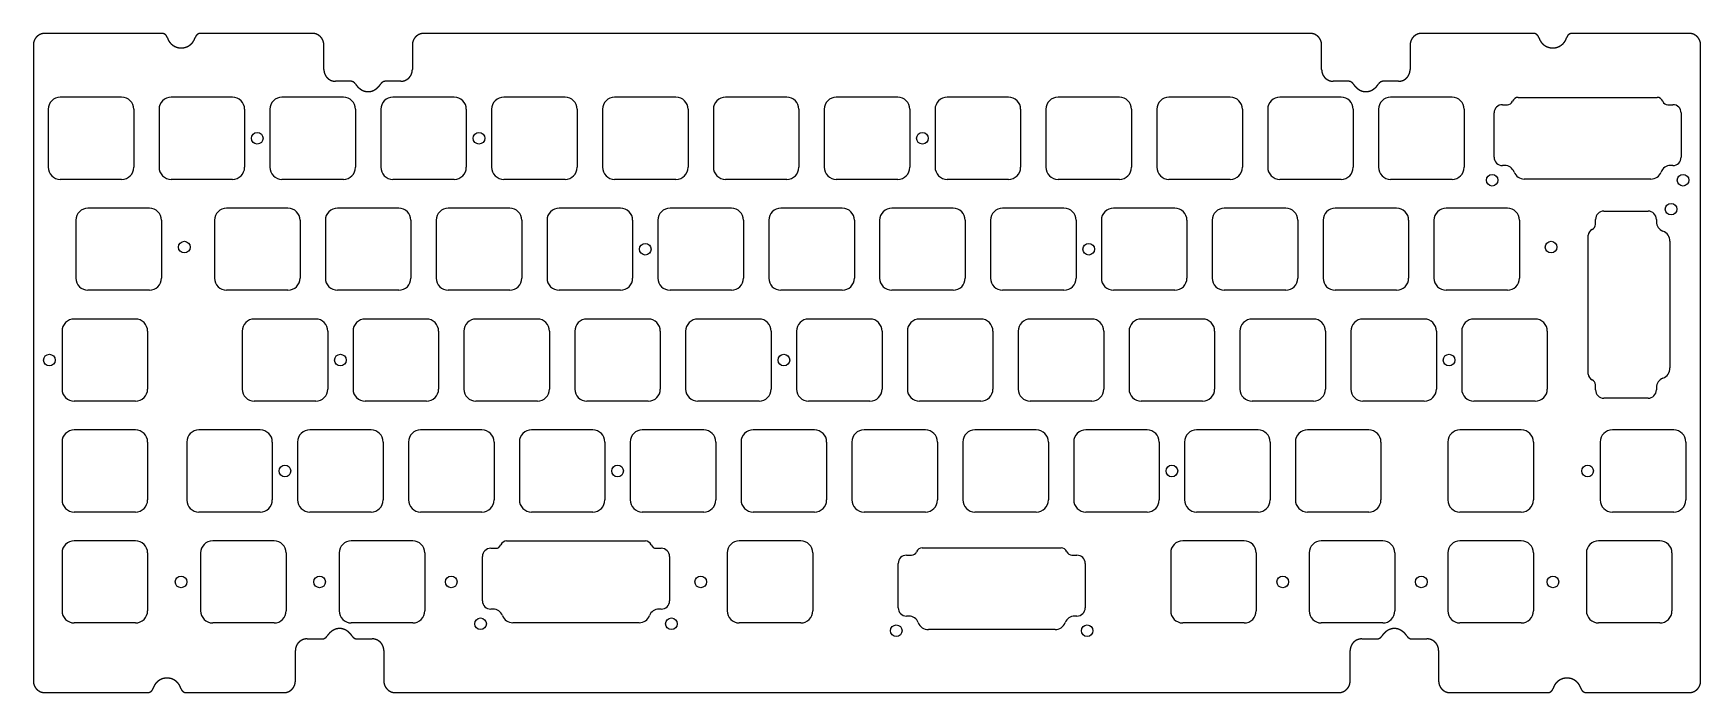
# Model space of a CAD drawing. Header units: millimetres. Extents: x -10 to 277, y -95 to 18.
import ezdxf

# ---------------------------------------------------------------- set-up
doc = ezdxf.new("R2010")
doc.units = ezdxf.units.MM
doc.header["$MEASUREMENT"] = 0
doc.layers.add('BLACK', color=7, linetype='CONTINUOUS')
doc.layers.add('Edge.Cuts', color=53, linetype='CONTINUOUS')

msp = doc.modelspace()

# ---------------------------------------------------------------- linework, layer by layer
at = {"layer": 'BLACK', "linetype": 'Continuous'}
for p, q in [((7.65625, -31.05), (-2.893751, -31.05)), ((-4.96875, -33.125), (-4.96875, -43.075001)), ((9.73125, -33.125), (9.73125, -43.075)), ((7.65625, -45.15), (-2.89375, -45.15)), ((7.656226, -50.099999), (-2.893775, -50.099999)), ((29.087476, -50.099999), (18.537516, -50.099999)), ((245.78125, -50.1), (235.231249, -50.1)), ((271.975, -50.1), (261.424999, -50.1)), ((-4.968774, -52.174998), (-4.968774, -62.124999)), ((9.731226, -52.174999), (9.731226, -62.124999)), ((16.4625, -52.175019), (16.4625, -62.134768)), ((31.162476, -52.174999), (31.1625, -52.174999)), ((31.1625, -52.174999), (31.1625, -62.124999)), ((233.15625, -52.175), (233.15625, -62.125001)), ((247.85625, -52.175), (247.85625, -62.125)), ((259.35, -52.175), (259.35, -62.125001)), ((274.05, -52.175), (274.05, -62.125)), ((7.656226, -64.199999), (-2.893775, -64.199999)), ((29.077707, -64.199999), (18.537476, -64.199999)), ((245.78125, -64.2), (235.23125, -64.2)), ((271.975, -64.2), (261.425, -64.2))]:
    msp.add_line(p, q, dxfattribs=at)
at = {"layer": 'BLACK'}
for centre in [(33.3375, -57.15), (257.175, -57.15)]:
    msp.add_circle(centre, 1, dxfattribs=at)
for centre, radius, start, end in [((-2.893746, -33.125004), 2.075004, 90.00013806, 179.99988955), ((7.65625, -33.125), 2.075, 0, 90), ((-2.893748, -43.074998), 2.075002, 180.00008284, 269.99994478), ((7.65625, -43.075), 2.075, 270, 0), ((-2.893775, -52.174998), 2.074999, 90, 180), ((7.656226, -52.174999), 2.075, 0, 90), ((18.537516, -52.175019), 2.075016, 90, 180), ((29.087476, -52.174999), 2.075, 0, 90), ((235.231254, -52.175004), 2.075004, 90.00013806, 179.99988955), ((245.78125, -52.175), 2.075, 0, 90), ((261.425004, -52.175004), 2.075004, 90.00013806, 179.99988955), ((271.975, -52.175), 2.075, 0, 90), ((-2.893775, -62.125), 2.074999, 179.99997239, 270), ((7.656226, -62.124999), 2.075, 270, 0), ((18.537476, -62.124999), 2.075, 180.2697469, 270), ((29.087476, -62.124999), 2.075024, 269.73025622, 0), ((235.231252, -62.124998), 2.075002, 180.00008284, 269.99994478), ((245.78125, -62.125), 2.075, 270, 0), ((261.425002, -62.124998), 2.075002, 180.00008284, 269.99994478), ((271.975, -62.125), 2.075, 270, 0)]:
    msp.add_arc(centre, radius, start, end, dxfattribs=at)
at = {"layer": 'Edge.Cuts', "linetype": 'Continuous'}
for p, q in [((-9.519211, 17.199935), (-9.526601, 17.189675)), ((-9.511757, 17.210148), (-9.519211, 17.199935)), ((-9.504239, 17.220313), (-9.511757, 17.210148)), ((-9.496656, 17.230431), (-9.504239, 17.220313)), ((-9.48901, 17.2405), (-9.496656, 17.230431)), ((-9.4813, 17.250521), (-9.48901, 17.2405)), ((-9.473526, 17.260493), (-9.4813, 17.250521)), ((-9.46569, 17.270416), (-9.473526, 17.260493)), ((-9.457791, 17.280289), (-9.46569, 17.270416)), ((-9.44983, 17.290113), (-9.457791, 17.280289)), ((-9.441806, 17.299885), (-9.44983, 17.290113)), ((-9.433721, 17.309607), (-9.441806, 17.299885)), ((-9.425574, 17.319278), (-9.433721, 17.309607)), ((-9.417366, 17.328898), (-9.425574, 17.319278)), ((-9.409097, 17.338466), (-9.417366, 17.328898)), ((-9.400768, 17.347982), (-9.409097, 17.338466)), ((-9.392378, 17.357445), (-9.400768, 17.347982)), ((-9.383928, 17.366855), (-9.392378, 17.357445)), ((-9.375418, 17.376213), (-9.383928, 17.366855)), ((-9.366849, 17.385517), (-9.375418, 17.376213)), ((-9.35822, 17.394767), (-9.366849, 17.385517)), ((-9.349533, 17.403963), (-9.35822, 17.394767)), ((-9.340787, 17.413104), (-9.349533, 17.403963)), ((-9.331982, 17.422191), (-9.340787, 17.413104)), ((-9.32312, 17.431223), (-9.331982, 17.422191)), ((-9.3142, 17.4402), (-9.32312, 17.431223)), ((-9.312567, 17.441831), (-9.3142, 17.4402)), ((-9.308077, 17.446296), (-9.312567, 17.441831)), ((-9.303575, 17.450746), (-9.308077, 17.446296)), ((-9.299058, 17.455182), (-9.303575, 17.450746)), ((-9.294528, 17.459602), (-9.299058, 17.455182)), ((-9.289984, 17.464009), (-9.294528, 17.459602)), ((-9.285426, 17.4684), (-9.289984, 17.464009)), ((-9.280854, 17.472778), (-9.285426, 17.4684)), ((-9.27627, 17.47714), (-9.280854, 17.472778)), ((-9.271671, 17.481489), (-9.27627, 17.47714)), ((-9.267059, 17.485821), (-9.271671, 17.481489)), ((-9.262433, 17.49014), (-9.267059, 17.485821)), ((-9.257794, 17.494443), (-9.262433, 17.49014)), ((-9.253141, 17.498733), (-9.257794, 17.494443)), ((-9.248475, 17.503006), (-9.253141, 17.498733)), ((-9.243796, 17.507265), (-9.248475, 17.503006)), ((-9.239104, 17.511509), (-9.243796, 17.507265)), ((-9.234397, 17.515738), (-9.239104, 17.511509)), ((-9.229678, 17.519952), (-9.234397, 17.515738)), ((-9.224946, 17.524151), (-9.229678, 17.519952)), ((-9.220201, 17.528335), (-9.224946, 17.524151)), ((-9.215442, 17.532504), (-9.220201, 17.528335)), ((-9.210671, 17.536657), (-9.215442, 17.532504)), ((-9.205886, 17.540796), (-9.210671, 17.536657)), ((-9.201089, 17.544918), (-9.205886, 17.540796)), ((-9.196278, 17.549027), (-9.201089, 17.544918)), ((-9.191455, 17.553119), (-9.196278, 17.549027)), ((-9.186618, 17.557196), (-9.191455, 17.553119)), ((-9.18177, 17.561258), (-9.186618, 17.557196)), ((-9.176907, 17.565304), (-9.18177, 17.561258)), ((-9.172034, 17.569335), (-9.176907, 17.565304)), ((-9.167146, 17.573351), (-9.172034, 17.569335)), ((-9.162247, 17.57735), (-9.167146, 17.573351)), ((-9.157334, 17.581335), (-9.162247, 17.57735)), ((-9.15241, 17.585303), (-9.157334, 17.581335)), ((-9.147472, 17.589256), (-9.15241, 17.585303)), ((-9.142523, 17.593193), (-9.147472, 17.589256)), ((-9.13756, 17.597115), (-9.142523, 17.593193)), ((-9.132586, 17.601021), (-9.13756, 17.597115)), ((-9.127599, 17.604911), (-9.132586, 17.601021)), ((-9.122601, 17.608785), (-9.127599, 17.604911)), ((-9.117589, 17.612644), (-9.122601, 17.608785)), ((-9.112566, 17.616486), (-9.117589, 17.612644)), ((-9.107531, 17.620313), (-9.112566, 17.616486)), ((-9.102484, 17.624123), (-9.107531, 17.620313)), ((-9.097424, 17.627918), (-9.102484, 17.624123)), ((-9.092353, 17.631696), (-9.097424, 17.627918)), ((-9.087269, 17.635459), (-9.092353, 17.631696)), ((-9.082174, 17.639205), (-9.087269, 17.635459)), ((-9.077067, 17.642936), (-9.082174, 17.639205)), ((-9.071948, 17.64665), (-9.077067, 17.642936)), ((-9.066817, 17.650348), (-9.071948, 17.64665)), ((-9.061676, 17.654029), (-9.066817, 17.650348)), ((-9.056521, 17.657695), (-9.061676, 17.654029)), ((-9.051356, 17.661343), (-9.056521, 17.657695)), ((-9.046179, 17.664976), (-9.051356, 17.661343)), ((-9.040991, 17.668592), (-9.046179, 17.664976)), ((-9.035791, 17.672192), (-9.040991, 17.668592)), ((-9.03058, 17.675775), (-9.035791, 17.672192)), ((-9.025357, 17.679343), (-9.03058, 17.675775)), ((-9.020124, 17.682893), (-9.025357, 17.679343)), ((-9.014879, 17.686427), (-9.020124, 17.682893)), ((-9.009623, 17.689944), (-9.014879, 17.686427)), ((-9.004355, 17.693444), (-9.009623, 17.689944)), ((-8.999077, 17.696928), (-9.004355, 17.693444)), ((-8.993787, 17.700396), (-8.999077, 17.696928)), ((-8.988487, 17.703846), (-8.993787, 17.700396)), ((-8.983176, 17.70728), (-8.988487, 17.703846)), ((-8.977854, 17.710696), (-8.983176, 17.70728)), ((-8.972521, 17.714097), (-8.977854, 17.710696)), ((-8.967178, 17.71748), (-8.972521, 17.714097)), ((-8.961823, 17.720846), (-8.967178, 17.71748)), ((-8.956458, 17.724195), (-8.961823, 17.720846)), ((-8.951082, 17.727528), (-8.956458, 17.724195)), ((-8.945696, 17.730843), (-8.951082, 17.727528)), ((-8.940299, 17.734142), (-8.945696, 17.730843)), ((-8.934893, 17.737423), (-8.940299, 17.734142)), ((-8.929475, 17.740687), (-8.934893, 17.737423)), ((-8.924047, 17.743934), (-8.929475, 17.740687)), ((-8.918609, 17.747164), (-8.924047, 17.743934)), ((-8.913161, 17.750376), (-8.918609, 17.747164)), ((-8.907702, 17.753572), (-8.913161, 17.750376)), ((-8.902234, 17.75675), (-8.907702, 17.753572)), ((-8.896755, 17.759911), (-8.902234, 17.75675)), ((-8.891267, 17.763055), (-8.896755, 17.759911)), ((-8.885768, 17.766181), (-8.891267, 17.763055)), ((-8.88026, 17.76929), (-8.885768, 17.766181)), ((-8.874741, 17.772381), (-8.88026, 17.76929)), ((-8.869213, 17.775455), (-8.874741, 17.772381)), ((-8.863675, 17.778512), (-8.869213, 17.775455)), ((-8.858128, 17.78155), (-8.863675, 17.778512)), ((-8.852571, 17.784572), (-8.858128, 17.78155)), ((-8.847004, 17.787576), (-8.852571, 17.784572)), ((-8.841428, 17.790562), (-8.847004, 17.787576)), ((-8.835843, 17.79353), (-8.841428, 17.790562)), ((-8.830247, 17.796482), (-8.835843, 17.79353)), ((-8.824643, 17.799415), (-8.830247, 17.796482)), ((-8.81903, 17.80233), (-8.824643, 17.799415)), ((-8.813407, 17.805228), (-8.81903, 17.80233)), ((-8.807775, 17.808108), (-8.813407, 17.805228)), ((-8.802134, 17.81097), (-8.807775, 17.808108)), ((-8.796484, 17.813815), (-8.802134, 17.81097)), ((-8.790825, 17.816641), (-8.796484, 17.813815)), ((-8.785157, 17.81945), (-8.790825, 17.816641)), ((-8.77948, 17.82224), (-8.785157, 17.81945)), ((-8.773794, 17.825013), (-8.77948, 17.82224)), ((-8.7681, 17.827767), (-8.773794, 17.825013)), ((-8.762397, 17.830504), (-8.7681, 17.827767)), ((-8.756685, 17.833223), (-8.762397, 17.830504)), ((-8.750965, 17.835923), (-8.756685, 17.833223)), ((-8.745236, 17.838606), (-8.750965, 17.835923)), ((-8.739499, 17.84127), (-8.745236, 17.838606)), ((-8.733753, 17.843916), (-8.739499, 17.84127)), ((-8.727999, 17.846544), (-8.733753, 17.843916)), ((-8.722237, 17.849154), (-8.727999, 17.846544)), ((-8.716466, 17.851746), (-8.722237, 17.849154)), ((-8.710688, 17.854319), (-8.716466, 17.851746)), ((-8.704901, 17.856874), (-8.710688, 17.854319)), ((-8.699106, 17.859411), (-8.704901, 17.856874)), ((-8.693303, 17.861929), (-8.699106, 17.859411)), ((-8.687492, 17.864429), (-8.693303, 17.861929)), ((-8.681674, 17.866911), (-8.687492, 17.864429)), ((-8.675847, 17.869374), (-8.681674, 17.866911)), ((-8.670013, 17.871819), (-8.675847, 17.869374)), ((-8.664171, 17.874245), (-8.670013, 17.871819)), ((-8.652465, 17.879042), (-8.664171, 17.874245)), ((-8.640728, 17.883765), (-8.652465, 17.879042)), ((-8.628962, 17.888414), (-8.640728, 17.883765)), ((-8.617167, 17.892988), (-8.628962, 17.888414)), ((-8.605344, 17.897487), (-8.617167, 17.892988)), ((-8.593492, 17.901912), (-8.605344, 17.897487)), ((-8.581613, 17.906261), (-8.593492, 17.901912)), ((-8.569706, 17.910535), (-8.581613, 17.906261)), ((-8.557773, 17.914734), (-8.569706, 17.910535)), ((-8.545814, 17.918857), (-8.557773, 17.914734)), ((-8.533829, 17.922904), (-8.545814, 17.918857)), ((-8.521819, 17.926875), (-8.533829, 17.922904)), ((-8.509785, 17.930771), (-8.521819, 17.926875)), ((-8.497726, 17.93459), (-8.509785, 17.930771)), ((-8.485644, 17.938332), (-8.497726, 17.93459)), ((-8.473538, 17.941998), (-8.485644, 17.938332)), ((-8.46141, 17.945587), (-8.473538, 17.941998)), ((-8.449259, 17.9491), (-8.46141, 17.945587)), ((-8.437087, 17.952535), (-8.449259, 17.9491)), ((-8.424894, 17.955894), (-8.437087, 17.952535)), ((-8.41268, 17.959175), (-8.424894, 17.955894)), ((-8.400446, 17.962379), (-8.41268, 17.959175)), ((-8.388191, 17.965505), (-8.400446, 17.962379)), ((-8.375918, 17.968553), (-8.388191, 17.965505)), ((-8.363626, 17.971524), (-8.375918, 17.968553)), ((-8.351316, 17.974417), (-8.363626, 17.971524)), ((-8.338988, 17.977232), (-8.351316, 17.974417)), ((-8.326642, 17.979969), (-8.338988, 17.977232)), ((-8.31428, 17.982628), (-8.326642, 17.979969)), ((-8.301902, 17.985208), (-8.31428, 17.982628)), ((-8.289507, 17.98771), (-8.301902, 17.985208)), ((-8.277098, 17.990134), (-8.289507, 17.98771)), ((-8.264673, 17.992479), (-8.277098, 17.990134)), ((-8.252234, 17.994745), (-8.264673, 17.992479)), ((-8.239781, 17.996933), (-8.252234, 17.994745)), ((-8.227315, 17.999041), (-8.239781, 17.996933)), ((-8.214836, 18.001071), (-8.227315, 17.999041)), ((-8.202344, 18.003022), (-8.214836, 18.001071)), ((-8.18984, 18.004894), (-8.202344, 18.003022)), ((-8.177325, 18.006686), (-8.18984, 18.004894)), ((-8.164798, 18.0084), (-8.177325, 18.006686)), ((-8.152261, 18.010034), (-8.164798, 18.0084)), ((-8.139714, 18.011589), (-8.152261, 18.010034)), ((-8.127157, 18.013064), (-8.139714, 18.011589)), ((-8.114592, 18.01446), (-8.127157, 18.013064)), ((-8.102017, 18.015777), (-8.114592, 18.01446)), ((-8.089434, 18.017014), (-8.102017, 18.015777)), ((-8.076843, 18.018171), (-8.089434, 18.017014)), ((-8.064245, 18.019249), (-8.076843, 18.018171)), ((-8.05164, 18.020247), (-8.064245, 18.019249)), ((-8.039028, 18.021166), (-8.05164, 18.020247)), ((-8.02641, 18.022004), (-8.039028, 18.021166)), ((-8.013787, 18.022763), (-8.02641, 18.022004)), ((-8.001159, 18.023442), (-8.013787, 18.022763)), ((-7.988526, 18.024042), (-8.001159, 18.023442)), ((-7.975889, 18.024561), (-7.988526, 18.024042)), ((-7.963248, 18.025001), (-7.975889, 18.024561)), ((-7.950603, 18.02536), (-7.963248, 18.025001)), ((-7.937956, 18.02564), (-7.950603, 18.02536)), ((-7.925306, 18.02584), (-7.937956, 18.02564)), ((-7.912654, 18.02596), (-7.925306, 18.02584)), ((-7.9, 18.026), (-7.912654, 18.02596)), ((12.1584, 18.026), (-7.9, 18.026)), ((12.16051, 18.025998), (12.1584, 18.026)), ((12.165006, 18.025978), (12.16051, 18.025998)), ((12.169498, 18.025939), (12.165006, 18.025978)), ((12.173991, 18.02588), (12.169498, 18.025939)), ((12.17848, 18.0258), (12.173991, 18.02588)), ((12.182971, 18.025701), (12.17848, 18.0258)), ((12.187457, 18.025581), (12.182971, 18.025701)), ((12.191944, 18.025442), (12.187457, 18.025581)), ((12.196426, 18.025283), (12.191944, 18.025442)), ((12.20091, 18.025103), (12.196426, 18.025283)), ((12.205389, 18.024904), (12.20091, 18.025103)), ((12.209868, 18.024685), (12.205389, 18.024904)), ((12.214344, 18.024446), (12.209868, 18.024685)), ((12.218819, 18.024186), (12.214344, 18.024446)), ((12.223291, 18.023907), (12.218819, 18.024186)), ((12.227762, 18.023608), (12.223291, 18.023907)), ((12.232229, 18.023289), (12.227762, 18.023608)), ((12.236696, 18.022951), (12.232229, 18.023289)), ((12.241159, 18.022592), (12.236696, 18.022951)), ((12.245621, 18.022213), (12.241159, 18.022592)), ((12.250079, 18.021815), (12.245621, 18.022213)), ((12.254536, 18.021396), (12.250079, 18.021815)), ((12.258989, 18.020958), (12.254536, 18.021396)), ((12.263441, 18.0205), (12.258989, 18.020958)), ((12.267888, 18.020022), (12.263441, 18.0205)), ((12.272335, 18.019524), (12.267888, 18.020022)), ((12.276777, 18.019007), (12.272335, 18.019524)), ((12.281218, 18.018469), (12.276777, 18.019007)), ((12.285654, 18.017912), (12.281218, 18.018469)), ((12.290089, 18.017335), (12.285654, 18.017912)), ((12.294519, 18.016738), (12.290089, 18.017335)), ((12.298948, 18.016122), (12.294519, 18.016738)), ((12.303371, 18.015485), (12.298948, 18.016122)), ((12.307794, 18.014829), (12.303371, 18.015485)), ((12.312211, 18.014153), (12.307794, 18.014829)), ((12.316626, 18.013458), (12.312211, 18.014153)), ((12.321036, 18.012743), (12.316626, 18.013458)), ((12.325445, 18.012007), (12.321036, 18.012743)), ((12.329848, 18.011253), (12.325445, 18.012007)), ((12.334249, 18.010478), (12.329848, 18.011253)), ((12.338645, 18.009684), (12.334249, 18.010478)), ((12.343038, 18.008871), (12.338645, 18.009684)), ((12.347426, 18.008037), (12.343038, 18.008871)), ((12.351812, 18.007184), (12.347426, 18.008037)), ((12.356192, 18.006312), (12.351812, 18.007184)), ((12.36057, 18.00542), (12.356192, 18.006312)), ((12.364941, 18.004508), (12.36057, 18.00542)), ((12.369311, 18.003576), (12.364941, 18.004508)), ((12.373674, 18.002626), (12.369311, 18.003576)), ((12.378034, 18.001655), (12.373674, 18.002626)), ((12.382388, 18.000666), (12.378034, 18.001655)), ((12.38674, 17.999656), (12.382388, 18.000666)), ((12.391085, 17.998627), (12.38674, 17.999656)), ((12.395427, 17.997579), (12.391085, 17.998627)), ((12.399763, 17.996511), (12.395427, 17.997579)), ((12.404095, 17.995424), (12.399763, 17.996511)), ((12.408421, 17.994317), (12.404095, 17.995424)), ((12.412744, 17.993191), (12.408421, 17.994317)), ((12.41706, 17.992046), (12.412744, 17.993191)), ((12.421372, 17.990881), (12.41706, 17.992046)), ((12.425678, 17.989697), (12.421372, 17.990881)), ((12.42998, 17.988494), (12.425678, 17.989697)), ((12.434275, 17.987271), (12.42998, 17.988494)), ((12.438566, 17.986029), (12.434275, 17.987271)), ((12.44285, 17.984768), (12.438566, 17.986029)), ((12.44713, 17.983488), (12.44285, 17.984768)), ((12.451403, 17.982188), (12.44713, 17.983488)), ((12.455672, 17.980869), (12.451403, 17.982188)), ((12.459933, 17.979532), (12.455672, 17.980869)), ((12.46419, 17.978175), (12.459933, 17.979532)), ((12.468439, 17.976799), (12.46419, 17.978175)), ((12.472684, 17.975403), (12.468439, 17.976799)), ((12.476921, 17.973989), (12.472684, 17.975403)), ((12.481153, 17.972556), (12.476921, 17.973989)), ((12.485378, 17.971104), (12.481153, 17.972556)), ((12.489598, 17.969632), (12.485378, 17.971104)), ((12.49381, 17.968143), (12.489598, 17.969632)), ((12.498016, 17.966633), (12.49381, 17.968143)), ((12.502215, 17.965105), (12.498016, 17.966633)), ((12.506409, 17.963558), (12.502215, 17.965105)), ((12.510594, 17.961993), (12.506409, 17.963558)), ((12.514773, 17.960408), (12.510594, 17.961993)), ((12.518945, 17.958805), (12.514773, 17.960408)), ((12.523111, 17.957183), (12.518945, 17.958805)), ((12.527268, 17.955543), (12.523111, 17.957183)), ((12.531419, 17.953883), (12.527268, 17.955543)), ((12.535562, 17.952205), (12.531419, 17.953883)), ((12.539699, 17.950508), (12.535562, 17.952205)), ((12.543827, 17.948794), (12.539699, 17.950508)), ((12.547949, 17.94706), (12.543827, 17.948794)), ((12.552062, 17.945307), (12.547949, 17.94706)), ((12.556169, 17.943536), (12.552062, 17.945307)), ((12.560266, 17.941748), (12.556169, 17.943536)), ((12.564357, 17.93994), (12.560266, 17.941748)), ((12.568439, 17.938114), (12.564357, 17.93994)), ((12.572514, 17.936269), (12.568439, 17.938114)), ((12.57658, 17.934407), (12.572514, 17.936269)), ((12.580639, 17.932526), (12.57658, 17.934407)), ((12.584688, 17.930627), (12.580639, 17.932526)), ((12.58873, 17.928709), (12.584688, 17.930627)), ((12.592763, 17.926774), (12.58873, 17.928709)), ((12.596788, 17.92482), (12.592763, 17.926774)), ((12.600804, 17.922849), (12.596788, 17.92482)), ((12.604811, 17.920859), (12.600804, 17.922849)), ((12.60881, 17.918852), (12.604811, 17.920859)), ((12.6128, 17.916826), (12.60881, 17.918852)), ((12.61678, 17.914782), (12.6128, 17.916826)), ((12.620753, 17.912721), (12.61678, 17.914782)), ((12.624715, 17.910642), (12.620753, 17.912721)), ((12.628669, 17.908545), (12.624715, 17.910642)), ((12.632613, 17.90643), (12.628669, 17.908545)), ((12.636548, 17.904297), (12.632613, 17.90643)), ((12.640474, 17.902147), (12.636548, 17.904297)), ((12.64439, 17.899979), (12.640474, 17.902147)), ((12.648296, 17.897794), (12.64439, 17.899979)), ((12.652194, 17.895591), (12.648296, 17.897794)), ((12.65608, 17.893371), (12.652194, 17.895591)), ((12.659958, 17.891133), (12.65608, 17.893371)), ((12.663825, 17.888878), (12.659958, 17.891133)), ((12.667683, 17.886606), (12.663825, 17.888878)), ((12.67153, 17.884316), (12.667683, 17.886606)), ((12.675367, 17.882009), (12.67153, 17.884316)), ((12.679194, 17.879685), (12.675367, 17.882009)), ((12.683011, 17.877344), (12.679194, 17.879685)), ((12.686817, 17.874986), (12.683011, 17.877344)), ((12.690613, 17.87261), (12.686817, 17.874986)), ((12.694398, 17.870218), (12.690613, 17.87261)), ((12.698172, 17.867809), (12.694398, 17.870218)), ((12.701936, 17.865382), (12.698172, 17.867809)), ((12.705689, 17.862939), (12.701936, 17.865382)), ((12.709431, 17.86048), (12.705689, 17.862939)), ((12.713162, 17.858003), (12.709431, 17.86048)), ((12.716882, 17.85551), (12.713162, 17.858003)), ((12.720591, 17.853), (12.716882, 17.85551)), ((12.724289, 17.850474), (12.720591, 17.853)), ((12.727975, 17.847931), (12.724289, 17.850474)), ((12.73165, 17.845372), (12.727975, 17.847931)), ((12.735314, 17.842796), (12.73165, 17.845372)), ((12.738966, 17.840204), (12.735314, 17.842796)), ((12.742606, 17.837595), (12.738966, 17.840204)), ((12.746235, 17.834971), (12.742606, 17.837595)), ((12.749852, 17.83233), (12.746235, 17.834971)), ((12.753457, 17.829673), (12.749852, 17.83233)), ((12.760632, 17.824311), (12.753457, 17.829673)), ((12.767758, 17.818886), (12.760632, 17.824311)), ((12.774835, 17.813397), (12.767758, 17.818886)), ((12.781863, 17.807845), (12.774835, 17.813397)), ((12.78884, 17.802231), (12.781863, 17.807845)), ((12.795767, 17.796555), (12.78884, 17.802231)), ((12.802643, 17.790818), (12.795767, 17.796555)), ((12.809466, 17.78502), (12.802643, 17.790818)), ((12.816238, 17.779161), (12.809466, 17.78502)), ((12.822956, 17.773243), (12.816238, 17.779161)), ((12.82962, 17.767265), (12.822956, 17.773243)), ((12.83623, 17.761228), (12.82962, 17.767265)), ((12.842786, 17.755134), (12.83623, 17.761228)), ((12.849286, 17.748981), (12.842786, 17.755134)), ((12.85573, 17.742771), (12.849286, 17.748981)), ((12.862118, 17.736505), (12.85573, 17.742771)), ((12.868449, 17.730182), (12.862118, 17.736505)), ((12.874723, 17.723804), (12.868449, 17.730182)), ((12.880938, 17.71737), (12.874723, 17.723804)), ((12.887095, 17.710882), (12.880938, 17.71737)), ((12.893194, 17.70434), (12.887095, 17.710882)), ((12.899232, 17.697744), (12.893194, 17.70434)), ((12.905211, 17.691096), (12.899232, 17.697744)), ((12.91113, 17.684395), (12.905211, 17.691096)), ((12.916987, 17.677642), (12.91113, 17.684395)), ((12.922783, 17.670838), (12.916987, 17.677642)), ((12.928518, 17.663983), (12.922783, 17.670838)), ((12.93419, 17.657078), (12.928518, 17.663983)), ((12.939799, 17.650124), (12.93419, 17.657078)), ((12.945346, 17.64312), (12.939799, 17.650124)), ((12.950828, 17.636068), (12.945346, 17.64312)), ((12.956247, 17.628968), (12.950828, 17.636068)), ((12.961602, 17.62182), (12.956247, 17.628968)), ((12.966891, 17.614626), (12.961602, 17.62182)), ((12.972116, 17.607385), (12.966891, 17.614626)), ((12.977275, 17.600098), (12.972116, 17.607385)), ((12.982368, 17.592766), (12.977275, 17.600098)), ((12.987395, 17.58539), (12.982368, 17.592766)), ((12.992355, 17.577969), (12.987395, 17.58539)), ((12.997248, 17.570505), (12.992355, 17.577969)), ((13.002074, 17.562997), (12.997248, 17.570505)), ((13.006832, 17.555447), (13.002074, 17.562997)), ((13.011522, 17.547856), (13.006832, 17.555447)), ((13.016144, 17.540222), (13.011522, 17.547856)), ((13.020697, 17.532548), (13.016144, 17.540222)), ((13.025181, 17.524833), (13.020697, 17.532548)), ((13.029596, 17.517079), (13.025181, 17.524833)), ((13.033941, 17.509285), (13.029596, 17.517079)), ((13.038217, 17.501452), (13.033941, 17.509285)), ((13.042422, 17.493581), (13.038217, 17.501452)), ((13.046557, 17.485672), (13.042422, 17.493581)), ((13.050621, 17.477725), (13.046557, 17.485672)), ((13.054615, 17.469742), (13.050621, 17.477725)), ((13.058537, 17.461723), (13.054615, 17.469742)), ((13.062387, 17.453668), (13.058537, 17.461723)), ((13.066166, 17.445577), (13.062387, 17.453668)), ((13.069873, 17.437452), (13.066166, 17.445577)), ((13.073508, 17.429292), (13.069873, 17.437452)), ((13.077071, 17.421098), (13.073508, 17.429292)), ((13.080561, 17.412871), (13.077071, 17.421098)), ((13.083978, 17.40461), (13.080561, 17.412871)), ((13.087322, 17.396318), (13.083978, 17.40461)), ((13.090592, 17.387993), (13.087322, 17.396318)), ((13.09379, 17.379637), (13.090592, 17.387993)), ((13.096913, 17.371249), (13.09379, 17.379637)), ((13.099963, 17.362831), (13.096913, 17.371249)), ((13.102939, 17.354382), (13.099963, 17.362831)), ((13.10584, 17.345904), (13.102939, 17.354382)), ((13.108667, 17.337396), (13.10584, 17.345904)), ((13.11142, 17.328859), (13.108667, 17.337396)), ((13.114097, 17.320294), (13.11142, 17.328859)), ((13.1167, 17.3117), (13.114097, 17.320294)), ((13.1167, 17.3117), (13.120797, 17.298099)), ((13.120797, 17.298099), (13.124969, 17.284525)), ((13.124969, 17.284525), (13.129216, 17.270981)), ((13.129216, 17.270981), (13.133538, 17.257464)), ((13.133538, 17.257464), (13.137934, 17.243977)), ((13.137934, 17.243977), (13.142406, 17.230519)), ((13.142406, 17.230519), (13.146951, 17.21709)), ((13.146951, 17.21709), (13.151571, 17.203691)), ((13.151571, 17.203691), (13.156265, 17.190321)), ((13.156265, 17.190321), (13.161033, 17.176982)), ((17.866513, 17.184075), (17.868888, 17.190752)), ((17.868888, 17.190752), (17.871245, 17.197439)), ((17.871245, 17.197439), (17.873582, 17.204131)), ((17.873582, 17.204131), (17.875902, 17.210833)), ((17.875902, 17.210833), (17.878203, 17.21754)), ((17.878203, 17.21754), (17.880485, 17.224257)), ((17.880485, 17.224257), (17.882749, 17.230979)), ((17.882749, 17.230979), (17.884994, 17.23771)), ((17.884994, 17.23771), (17.88722, 17.244447)), ((17.88722, 17.244447), (17.889428, 17.251193)), ((17.889428, 17.251193), (17.891617, 17.257944)), ((17.891617, 17.257944), (17.893787, 17.264704)), ((17.893787, 17.264704), (17.895939, 17.27147)), ((17.895939, 17.27147), (17.898072, 17.278245)), ((17.898072, 17.278245), (17.900186, 17.285024)), ((17.900186, 17.285024), (17.902281, 17.291814)), ((17.902281, 17.291814), (17.904358, 17.298608)), ((17.904358, 17.298608), (17.906416, 17.305411)), ((17.906416, 17.305411), (17.9083, 17.3117)), ((17.908904, 17.31372), (17.9083, 17.3117)), ((17.910207, 17.318022), (17.908904, 17.31372)), ((17.911527, 17.322316), (17.910207, 17.318022)), ((17.912867, 17.326604), (17.911527, 17.322316)), ((17.914225, 17.330883), (17.912867, 17.326604)), ((17.915603, 17.335157), (17.914225, 17.330883)), ((17.916998, 17.339422), (17.915603, 17.335157)), ((17.918413, 17.343682), (17.916998, 17.339422)), ((17.919846, 17.347932), (17.918413, 17.343682)), ((17.921298, 17.352176), (17.919846, 17.347932)), ((17.922768, 17.356412), (17.921298, 17.352176)), ((17.924258, 17.360641), (17.922768, 17.356412)), ((17.925765, 17.364861), (17.924258, 17.360641)), ((17.927292, 17.369076), (17.925765, 17.364861)), ((17.928836, 17.373281), (17.927292, 17.369076)), ((17.930399, 17.37748), (17.928836, 17.373281)), ((17.93198, 17.381669), (17.930399, 17.37748)), ((17.933581, 17.385853), (17.93198, 17.381669)), ((17.935199, 17.390027), (17.933581, 17.385853)), ((17.936836, 17.394194), (17.935199, 17.390027)), ((17.938491, 17.398352), (17.936836, 17.394194)), ((17.940165, 17.402504), (17.938491, 17.398352)), ((17.941856, 17.406645), (17.940165, 17.402504)), ((17.943567, 17.41078), (17.941856, 17.406645)), ((17.945294, 17.414905), (17.943567, 17.41078)), ((17.947041, 17.419024), (17.945294, 17.414905)), ((17.948806, 17.423132), (17.947041, 17.419024)), ((17.950589, 17.427234), (17.948806, 17.423132)), ((17.95239, 17.431326), (17.950589, 17.427234)), ((17.954209, 17.435411), (17.95239, 17.431326)), ((17.956046, 17.439485), (17.954209, 17.435411)), ((17.957902, 17.443553), (17.956046, 17.439485)), ((17.959775, 17.44761), (17.957902, 17.443553)), ((17.961667, 17.45166), (17.959775, 17.44761)), ((17.963576, 17.455699), (17.961667, 17.45166)), ((17.965503, 17.459732), (17.963576, 17.455699)), ((17.967448, 17.463753), (17.965503, 17.459732)), ((17.969411, 17.467768), (17.967448, 17.463753)), ((17.971392, 17.471771), (17.969411, 17.467768)), ((17.973391, 17.475768), (17.971392, 17.471771)), ((17.975407, 17.479753), (17.973391, 17.475768)), ((17.977442, 17.48373), (17.975407, 17.479753)), ((17.979493, 17.487697), (17.977442, 17.48373)), ((17.981563, 17.491656), (17.979493, 17.487697)), ((17.98365, 17.495603), (17.981563, 17.491656)), ((17.985755, 17.499543), (17.98365, 17.495603)), ((17.987877, 17.503472), (17.985755, 17.499543)), ((17.990018, 17.507393), (17.987877, 17.503472)), ((17.992175, 17.511302), (17.990018, 17.507393)), ((17.99435, 17.515203), (17.992175, 17.511302)), ((17.996542, 17.519092), (17.99435, 17.515203)), ((17.998752, 17.522974), (17.996542, 17.519092)), ((18.000979, 17.526844), (17.998752, 17.522974)), ((18.003223, 17.530705), (18.000979, 17.526844)), ((18.005485, 17.534554), (18.003223, 17.530705)), ((18.007764, 17.538395), (18.005485, 17.534554)), ((18.01006, 17.542225), (18.007764, 17.538395)), ((18.012373, 17.546045), (18.01006, 17.542225)), ((18.014703, 17.549854), (18.012373, 17.546045)), ((18.017051, 17.553653), (18.014703, 17.549854)), ((18.019415, 17.557441), (18.017051, 17.553653)), ((18.021797, 17.561219), (18.019415, 17.557441)), ((18.024195, 17.564986), (18.021797, 17.561219)), ((18.026611, 17.568743), (18.024195, 17.564986)), ((18.029043, 17.572488), (18.026611, 17.568743)), ((18.031492, 17.576223), (18.029043, 17.572488)), ((18.033957, 17.579946), (18.031492, 17.576223)), ((18.03644, 17.58366), (18.033957, 17.579946)), ((18.038939, 17.587361), (18.03644, 17.58366)), ((18.041456, 17.591052), (18.038939, 17.587361)), ((18.043988, 17.594731), (18.041456, 17.591052)), ((18.046537, 17.5984), (18.043988, 17.594731)), ((18.049102, 17.602056), (18.046537, 17.5984)), ((18.051685, 17.605703), (18.049102, 17.602056)), ((18.054282, 17.609336), (18.051685, 17.605703)), ((18.056898, 17.612959), (18.054282, 17.609336)), ((18.059528, 17.61657), (18.056898, 17.612959)), ((18.062176, 17.62017), (18.059528, 17.61657)), ((18.064839, 17.623756), (18.062176, 17.62017)), ((18.067519, 17.627333), (18.064839, 17.623756)), ((18.070215, 17.630896), (18.067519, 17.627333)), ((18.072927, 17.634449), (18.070215, 17.630896)), ((18.075654, 17.637988), (18.072927, 17.634449)), ((18.078399, 17.641516), (18.075654, 17.637988)), ((18.081158, 17.645032), (18.078399, 17.641516)), ((18.083934, 17.648536), (18.081158, 17.645032)), ((18.086725, 17.652026), (18.083934, 17.648536)), ((18.089533, 17.655506), (18.086725, 17.652026)), ((18.092355, 17.658972), (18.089533, 17.655506)), ((18.095194, 17.662426), (18.092355, 17.658972)), ((18.098048, 17.665867), (18.095194, 17.662426)), ((18.100918, 17.669296), (18.098048, 17.665867)), ((18.103802, 17.672712), (18.100918, 17.669296)), ((18.106703, 17.676115), (18.103802, 17.672712)), ((18.109619, 17.679505), (18.106703, 17.676115)), ((18.11255, 17.682883), (18.109619, 17.679505)), ((18.115496, 17.686248), (18.11255, 17.682883)), ((18.118458, 17.689599), (18.115496, 17.686248)), ((18.121434, 17.692937), (18.118458, 17.689599)), ((18.124426, 17.696263), (18.121434, 17.692937)), ((18.127432, 17.699575), (18.124426, 17.696263)), ((18.130454, 17.702874), (18.127432, 17.699575)), ((18.133491, 17.706159), (18.130454, 17.702874)), ((18.136542, 17.709431), (18.133491, 17.706159)), ((18.139608, 17.712689), (18.136542, 17.709431)), ((18.142689, 17.715934), (18.139608, 17.712689)), ((18.145784, 17.719164), (18.142689, 17.715934)), ((18.148894, 17.722382), (18.145784, 17.719164)), ((18.152018, 17.725585), (18.148894, 17.722382)), ((18.155157, 17.728775), (18.152018, 17.725585)), ((18.15831, 17.731951), (18.155157, 17.728775)), ((18.161478, 17.735113), (18.15831, 17.731951)), ((18.16466, 17.73826), (18.161478, 17.735113)), ((18.167856, 17.741394), (18.16466, 17.73826)), ((18.171066, 17.744513), (18.167856, 17.741394)), ((18.17429, 17.747618), (18.171066, 17.744513)), ((18.177528, 17.750709), (18.17429, 17.747618)), ((18.18078, 17.753785), (18.177528, 17.750709)), ((18.184045, 17.756847), (18.18078, 17.753785)), ((18.187325, 17.759895), (18.184045, 17.756847)), ((18.190618, 17.762927), (18.187325, 17.759895)), ((18.193925, 17.765945), (18.190618, 17.762927)), ((18.197245, 17.768949), (18.193925, 17.765945)), ((18.200579, 17.771938), (18.197245, 17.768949)), ((18.203926, 17.774911), (18.200579, 17.771938)), ((18.207287, 17.77787), (18.203926, 17.774911)), ((18.210661, 17.780814), (18.207287, 17.77787)), ((18.214048, 17.783743), (18.210661, 17.780814)), ((18.217448, 17.786657), (18.214048, 17.783743)), ((18.220861, 17.789555), (18.217448, 17.786657)), ((18.224287, 17.792439), (18.220861, 17.789555)), ((18.227726, 17.795307), (18.224287, 17.792439)), ((18.231178, 17.798159), (18.227726, 17.795307)), ((18.234643, 17.800997), (18.231178, 17.798159)), ((18.23812, 17.803819), (18.234643, 17.800997)), ((18.24161, 17.806625), (18.23812, 17.803819)), ((18.245113, 17.809416), (18.24161, 17.806625)), ((18.248627, 17.812191), (18.245113, 17.809416)), ((18.252155, 17.81495), (18.248627, 17.812191)), ((18.255694, 17.817694), (18.252155, 17.81495)), ((18.259246, 17.820422), (18.255694, 17.817694)), ((18.26281, 17.823134), (18.259246, 17.820422)), ((18.266386, 17.82583), (18.26281, 17.823134)), ((18.273574, 17.831173), (18.266386, 17.82583)), ((18.280809, 17.836453), (18.273574, 17.831173)), ((18.288091, 17.841667), (18.280809, 17.836453)), ((18.295419, 17.846816), (18.288091, 17.841667)), ((18.302793, 17.851899), (18.295419, 17.846816)), ((18.310211, 17.856916), (18.302793, 17.851899)), ((18.317674, 17.861866), (18.310211, 17.856916)), ((18.32518, 17.866749), (18.317674, 17.861866)), ((18.332729, 17.871565), (18.32518, 17.866749)), ((18.34032, 17.876313), (18.332729, 17.871565)), ((18.347953, 17.880992), (18.34032, 17.876313)), ((18.355626, 17.885602), (18.347953, 17.880992)), ((18.36334, 17.890144), (18.355626, 17.885602)), ((18.371094, 17.894616), (18.36334, 17.890144)), ((18.378886, 17.899018), (18.371094, 17.894616)), ((18.386717, 17.90335), (18.378886, 17.899018)), ((18.394585, 17.907611), (18.386717, 17.90335)), ((18.40249, 17.911802), (18.394585, 17.907611)), ((18.410432, 17.915921), (18.40249, 17.911802)), ((18.418409, 17.919968), (18.410432, 17.915921)), ((18.426421, 17.923944), (18.418409, 17.919968)), ((18.434468, 17.927847), (18.426421, 17.923944)), ((18.442548, 17.931678), (18.434468, 17.927847)), ((18.450661, 17.935436), (18.442548, 17.931678)), ((18.458806, 17.939121), (18.450661, 17.935436)), ((18.466983, 17.942732), (18.458806, 17.939121)), ((18.475191, 17.94627), (18.466983, 17.942732)), ((18.483429, 17.949734), (18.475191, 17.94627)), ((18.491697, 17.953123), (18.483429, 17.949734)), ((18.499994, 17.956438), (18.491697, 17.953123)), ((18.50832, 17.959678), (18.499994, 17.956438)), ((18.516673, 17.962844), (18.50832, 17.959678)), ((18.525053, 17.965933), (18.516673, 17.962844)), ((18.53346, 17.968948), (18.525053, 17.965933)), ((18.541893, 17.971887), (18.53346, 17.968948)), ((18.55035, 17.97475), (18.541893, 17.971887)), ((18.558832, 17.977537), (18.55035, 17.97475)), ((18.567339, 17.980247), (18.558832, 17.977537)), ((18.575868, 17.982882), (18.567339, 17.980247)), ((18.58442, 17.985439), (18.575868, 17.982882)), ((18.592994, 17.98792), (18.58442, 17.985439)), ((18.60159, 17.990323), (18.592994, 17.98792)), ((18.610206, 17.99265), (18.60159, 17.990323)), ((18.618843, 17.994899), (18.610206, 17.99265)), ((18.627499, 17.997071), (18.618843, 17.994899)), ((18.636174, 17.999165), (18.627499, 17.997071)), ((18.644868, 18.001181), (18.636174, 17.999165)), ((18.65358, 18.003119), (18.644868, 18.001181)), ((18.662309, 18.00498), (18.65358, 18.003119)), ((18.671054, 18.006762), (18.662309, 18.00498)), ((18.679816, 18.008466), (18.671054, 18.006762)), ((18.688593, 18.010091), (18.679816, 18.008466)), ((18.697386, 18.011638), (18.688593, 18.010091)), ((18.706193, 18.013107), (18.697386, 18.011638)), ((18.715013, 18.014496), (18.706193, 18.013107)), ((18.723848, 18.015807), (18.715013, 18.014496)), ((18.732695, 18.017039), (18.723848, 18.015807)), ((18.741554, 18.018192), (18.732695, 18.017039)), ((18.750425, 18.019266), (18.741554, 18.018192)), ((18.759308, 18.020261), (18.750425, 18.019266)), ((18.768201, 18.021176), (18.759308, 18.020261)), ((18.777105, 18.022012), (18.768201, 18.021176)), ((18.786018, 18.022769), (18.777105, 18.022012)), ((18.794941, 18.023447), (18.786018, 18.022769)), ((18.803872, 18.024045), (18.794941, 18.023447)), ((18.812812, 18.024563), (18.803872, 18.024045)), ((18.82176, 18.025002), (18.812812, 18.024563)), ((18.830715, 18.025361), (18.82176, 18.025002)), ((18.839677, 18.025641), (18.830715, 18.025361)), ((18.848645, 18.02584), (18.839677, 18.025641)), ((18.85762, 18.02596), (18.848645, 18.02584)), ((18.8666, 18.026), (18.85762, 18.02596)), ((38.025, 18.026), (18.8666, 18.026)), ((38.027308, 18.025999), (38.025, 18.026)), ((38.03364, 18.025981), (38.027308, 18.025999)), ((38.039969, 18.025944), (38.03364, 18.025981)), ((38.046299, 18.025887), (38.039969, 18.025944)), ((38.052627, 18.025809), (38.046299, 18.025887)), ((38.058957, 18.025712), (38.052627, 18.025809)), ((38.065284, 18.025595), (38.058957, 18.025712)), ((38.071612, 18.025457), (38.065284, 18.025595)), ((38.077937, 18.0253), (38.071612, 18.025457)), ((38.084264, 18.025123), (38.077937, 18.0253)), ((38.090588, 18.024925), (38.084264, 18.025123)), ((38.096912, 18.024708), (38.090588, 18.024925)), ((38.103235, 18.024471), (38.096912, 18.024708)), ((38.109557, 18.024213), (38.103235, 18.024471)), ((38.115877, 18.023936), (38.109557, 18.024213)), ((38.122198, 18.023639), (38.115877, 18.023936)), ((38.128516, 18.023322), (38.122198, 18.023639)), ((38.134834, 18.022984), (38.128516, 18.023322)), ((38.14115, 18.022627), (38.134834, 18.022984)), ((38.147465, 18.02225), (38.14115, 18.022627)), ((38.153778, 18.021853), (38.147465, 18.02225)), ((38.160091, 18.021436), (38.153778, 18.021853)), ((38.1664, 18.020999), (38.160091, 18.021436)), ((38.17271, 18.020542), (38.1664, 18.020999)), ((38.179017, 18.020065), (38.17271, 18.020542)), ((38.185323, 18.019568), (38.179017, 18.020065)), ((38.191627, 18.019051), (38.185323, 18.019568)), ((38.19793, 18.018515), (38.191627, 18.019051)), ((38.204229, 18.017958), (38.19793, 18.018515)), ((38.210528, 18.017381), (38.204229, 18.017958)), ((38.216824, 18.016785), (38.210528, 18.017381)), ((38.223119, 18.016169), (38.216824, 18.016785)), ((38.229411, 18.015532), (38.223119, 18.016169)), ((38.235702, 18.014876), (38.229411, 18.015532)), ((38.24199, 18.0142), (38.235702, 18.014876)), ((38.248276, 18.013504), (38.24199, 18.0142)), ((38.254559, 18.012788), (38.248276, 18.013504)), ((38.260841, 18.012053), (38.254559, 18.012788)), ((38.26712, 18.011297), (38.260841, 18.012053)), ((38.273397, 18.010522), (38.26712, 18.011297)), ((38.27967, 18.009726), (38.273397, 18.010522)), ((38.285942, 18.008911), (38.27967, 18.009726)), ((38.29221, 18.008076), (38.285942, 18.008911)), ((38.298477, 18.007221), (38.29221, 18.008076)), ((38.304739, 18.006347), (38.298477, 18.007221)), ((38.311, 18.005452), (38.304739, 18.006347)), ((38.317257, 18.004538), (38.311, 18.005452)), ((38.323512, 18.003604), (38.317257, 18.004538)), ((38.329764, 18.002651), (38.323512, 18.003604)), ((38.336013, 18.001677), (38.329764, 18.002651)), ((38.342258, 18.000684), (38.336013, 18.001677)), ((38.3485, 17.999671), (38.342258, 18.000684)), ((38.354739, 17.998638), (38.3485, 17.999671)), ((38.360975, 17.997585), (38.354739, 17.998638)), ((38.367207, 17.996513), (38.360975, 17.997585)), ((38.373436, 17.995421), (38.367207, 17.996513)), ((38.379661, 17.994309), (38.373436, 17.995421)), ((38.385884, 17.993178), (38.379661, 17.994309)), ((38.392102, 17.992027), (38.385884, 17.993178)), ((38.398317, 17.990856), (38.392102, 17.992027)), ((38.404528, 17.989666), (38.398317, 17.990856)), ((38.410735, 17.988456), (38.404528, 17.989666)), ((38.416938, 17.987226), (38.410735, 17.988456)), ((38.423138, 17.985977), (38.416938, 17.987226)), ((38.429333, 17.984708), (38.423138, 17.985977)), ((38.435525, 17.983419), (38.429333, 17.984708)), ((38.441712, 17.982111), (38.435525, 17.983419)), ((38.447896, 17.980784), (38.441712, 17.982111)), ((38.454075, 17.979436), (38.447896, 17.980784)), ((38.46025, 17.97807), (38.454075, 17.979436)), ((38.46642, 17.976683), (38.46025, 17.97807)), ((38.472587, 17.975277), (38.46642, 17.976683)), ((38.478748, 17.973852), (38.472587, 17.975277)), ((38.484906, 17.972407), (38.478748, 17.973852)), ((38.491058, 17.970943), (38.484906, 17.972407)), ((38.497207, 17.969459), (38.491058, 17.970943)), ((38.50335, 17.967956), (38.497207, 17.969459)), ((38.509489, 17.966433), (38.50335, 17.967956)), ((38.515622, 17.964891), (38.509489, 17.966433)), ((38.521751, 17.96333), (38.515622, 17.964891)), ((38.527875, 17.961749), (38.521751, 17.96333)), ((38.533995, 17.960149), (38.527875, 17.961749)), ((38.540108, 17.958529), (38.533995, 17.960149)), ((38.546217, 17.95689), (38.540108, 17.958529)), ((38.552321, 17.955232), (38.546217, 17.95689)), ((38.55842, 17.953554), (38.552321, 17.955232)), ((38.564512, 17.951858), (38.55842, 17.953554)), ((38.5706, 17.950141), (38.564512, 17.951858)), ((38.576683, 17.948406), (38.5706, 17.950141)), ((38.58276, 17.946651), (38.576683, 17.948406)), ((38.588831, 17.944878), (38.58276, 17.946651)), ((38.594897, 17.943085), (38.588831, 17.944878)), ((38.600957, 17.941272), (38.594897, 17.943085)), ((38.607011, 17.939441), (38.600957, 17.941272)), ((38.61306, 17.93759), (38.607011, 17.939441)), ((38.619103, 17.935721), (38.61306, 17.93759)), ((38.625139, 17.933832), (38.619103, 17.935721)), ((38.63117, 17.931924), (38.625139, 17.933832)), ((38.637195, 17.929997), (38.63117, 17.931924)), ((38.643214, 17.928051), (38.637195, 17.929997)), ((38.649226, 17.926086), (38.643214, 17.928051)), ((38.655232, 17.924102), (38.649226, 17.926086)), ((38.661232, 17.922099), (38.655232, 17.924102)), ((38.667226, 17.920077), (38.661232, 17.922099)), ((38.673213, 17.918036), (38.667226, 17.920077)), ((38.679194, 17.915976), (38.673213, 17.918036)), ((38.685168, 17.913898), (38.679194, 17.915976)), ((38.691136, 17.9118), (38.685168, 17.913898)), ((38.697097, 17.909684), (38.691136, 17.9118)), ((38.703052, 17.907548), (38.697097, 17.909684)), ((38.708999, 17.905394), (38.703052, 17.907548)), ((38.71494, 17.903221), (38.708999, 17.905394)), ((38.720874, 17.901029), (38.71494, 17.903221)), ((38.726801, 17.898819), (38.720874, 17.901029)), ((38.732721, 17.89659), (38.726801, 17.898819)), ((38.738633, 17.894342), (38.732721, 17.89659)), ((38.744539, 17.892075), (38.738633, 17.894342)), ((38.750438, 17.88979), (38.744539, 17.892075)), ((38.756329, 17.887486), (38.750438, 17.88979)), ((38.762213, 17.885163), (38.756329, 17.887486)), ((38.768089, 17.882822), (38.762213, 17.885163)), ((38.773958, 17.880462), (38.768089, 17.882822)), ((38.77982, 17.878084), (38.773958, 17.880462)), ((38.785674, 17.875687), (38.77982, 17.878084)), ((38.79152, 17.873272), (38.785674, 17.875687)), ((38.80319, 17.868386), (38.79152, 17.873272)), ((38.814829, 17.863427), (38.80319, 17.868386)), ((38.826436, 17.858394), (38.814829, 17.863427)), ((38.83801, 17.853287), (38.826436, 17.858394)), ((38.849552, 17.848108), (38.83801, 17.853287)), ((38.861061, 17.842856), (38.849552, 17.848108)), ((38.872537, 17.837531), (38.861061, 17.842856)), ((38.883978, 17.832134), (38.872537, 17.837531)), ((38.895385, 17.826665), (38.883978, 17.832134)), ((38.906757, 17.821124), (38.895385, 17.826665)), ((38.918093, 17.815511), (38.906757, 17.821124)), ((38.929394, 17.809826), (38.918093, 17.815511)), ((38.940658, 17.804071), (38.929394, 17.809826)), ((38.951885, 17.798244), (38.940658, 17.804071)), ((38.963075, 17.792347), (38.951885, 17.798244)), ((38.974228, 17.786379), (38.963075, 17.792347)), ((38.985342, 17.78034), (38.974228, 17.786379)), ((38.996417, 17.774232), (38.985342, 17.78034)), ((39.007454, 17.768054), (38.996417, 17.774232)), ((39.018451, 17.761806), (39.007454, 17.768054)), ((39.029408, 17.75549), (39.018451, 17.761806)), ((39.040324, 17.749104), (39.029408, 17.75549)), ((39.0512, 17.742649), (39.040324, 17.749104)), ((39.062034, 17.736126), (39.0512, 17.742649)), ((39.072827, 17.729534), (39.062034, 17.736126)), ((39.083578, 17.722875), (39.072827, 17.729534)), ((39.094286, 17.716148), (39.083578, 17.722875)), ((39.104951, 17.709353), (39.094286, 17.716148)), ((39.115572, 17.702491), (39.104951, 17.709353)), ((39.12615, 17.695563), (39.115572, 17.702491)), ((39.136684, 17.688567), (39.12615, 17.695563)), ((39.147173, 17.681506), (39.136684, 17.688567)), ((39.157617, 17.674378), (39.147173, 17.681506)), ((39.168016, 17.667184), (39.157617, 17.674378)), ((39.178368, 17.659925), (39.168016, 17.667184)), ((39.188675, 17.652601), (39.178368, 17.659925)), ((39.198935, 17.645211), (39.188675, 17.652601)), ((39.209148, 17.637757), (39.198935, 17.645211)), ((39.219313, 17.630239), (39.209148, 17.637757)), ((39.229431, 17.622656), (39.219313, 17.630239)), ((39.2395, 17.61501), (39.229431, 17.622656)), ((39.249521, 17.6073), (39.2395, 17.61501)), ((39.259493, 17.599526), (39.249521, 17.6073)), ((39.269416, 17.59169), (39.259493, 17.599526)), ((39.279289, 17.583791), (39.269416, 17.59169)), ((39.289113, 17.57583), (39.279289, 17.583791)), ((39.298885, 17.567806), (39.289113, 17.57583)), ((39.308607, 17.559721), (39.298885, 17.567806)), ((39.318278, 17.551574), (39.308607, 17.559721)), ((39.327898, 17.543366), (39.318278, 17.551574)), ((39.337466, 17.535097), (39.327898, 17.543366)), ((39.346982, 17.526768), (39.337466, 17.535097)), ((39.356445, 17.518378), (39.346982, 17.526768)), ((39.365855, 17.509928), (39.356445, 17.518378)), ((39.375213, 17.501418), (39.365855, 17.509928)), ((39.384517, 17.492849), (39.375213, 17.501418)), ((39.393767, 17.48422), (39.384517, 17.492849)), ((39.402963, 17.475533), (39.393767, 17.48422)), ((39.412104, 17.466787), (39.402963, 17.475533)), ((39.421191, 17.457982), (39.412104, 17.466787)), ((39.430223, 17.44912), (39.421191, 17.457982)), ((39.4392, 17.4402), (39.430223, 17.44912)), ((39.440831, 17.438567), (39.4392, 17.4402)), ((39.445296, 17.434077), (39.440831, 17.438567)), ((39.449746, 17.429575), (39.445296, 17.434077)), ((39.454182, 17.425058), (39.449746, 17.429575)), ((39.458602, 17.420528), (39.454182, 17.425058)), ((39.463009, 17.415984), (39.458602, 17.420528)), ((39.4674, 17.411426), (39.463009, 17.415984)), ((39.471778, 17.406854), (39.4674, 17.411426)), ((39.47614, 17.40227), (39.471778, 17.406854)), ((39.480489, 17.397671), (39.47614, 17.40227)), ((39.484821, 17.393059), (39.480489, 17.397671)), ((39.48914, 17.388433), (39.484821, 17.393059)), ((39.493443, 17.383794), (39.48914, 17.388433)), ((39.497733, 17.379141), (39.493443, 17.383794)), ((39.502006, 17.374475), (39.497733, 17.379141)), ((39.506265, 17.369796), (39.502006, 17.374475)), ((39.510509, 17.365104), (39.506265, 17.369796)), ((39.514738, 17.360397), (39.510509, 17.365104)), ((39.518952, 17.355678), (39.514738, 17.360397)), ((39.523151, 17.350946), (39.518952, 17.355678)), ((39.527335, 17.346201), (39.523151, 17.350946)), ((39.531504, 17.341442), (39.527335, 17.346201)), ((39.535657, 17.336671), (39.531504, 17.341442)), ((39.539796, 17.331886), (39.535657, 17.336671)), ((39.543918, 17.327089), (39.539796, 17.331886)), ((39.548027, 17.322278), (39.543918, 17.327089)), ((39.552119, 17.317455), (39.548027, 17.322278)), ((39.556196, 17.312618), (39.552119, 17.317455)), ((39.560258, 17.30777), (39.556196, 17.312618)), ((39.564304, 17.302907), (39.560258, 17.30777)), ((39.568335, 17.298034), (39.564304, 17.302907)), ((39.572351, 17.293146), (39.568335, 17.298034)), ((39.57635, 17.288247), (39.572351, 17.293146)), ((39.580335, 17.283334), (39.57635, 17.288247)), ((39.584303, 17.27841), (39.580335, 17.283334)), ((39.588256, 17.273472), (39.584303, 17.27841)), ((39.592193, 17.268523), (39.588256, 17.273472)), ((39.596115, 17.26356), (39.592193, 17.268523)), ((39.600021, 17.258586), (39.596115, 17.26356)), ((39.603911, 17.253599), (39.600021, 17.258586)), ((39.607785, 17.248601), (39.603911, 17.253599)), ((39.611644, 17.243589), (39.607785, 17.248601)), ((39.615486, 17.238566), (39.611644, 17.243589)), ((39.619313, 17.233531), (39.615486, 17.238566)), ((39.623123, 17.228484), (39.619313, 17.233531)), ((39.626918, 17.223424), (39.623123, 17.228484)), ((39.630696, 17.218353), (39.626918, 17.223424)), ((39.634459, 17.213269), (39.630696, 17.218353)), ((39.638205, 17.208174), (39.634459, 17.213269)), ((39.641936, 17.203067), (39.638205, 17.208174)), ((39.64565, 17.197948), (39.641936, 17.203067)), ((39.649348, 17.192817), (39.64565, 17.197948)), ((39.653029, 17.187676), (39.649348, 17.192817)), ((55.605789, 17.199935), (55.598399, 17.189675)), ((55.613243, 17.210148), (55.605789, 17.199935)), ((55.620761, 17.220313), (55.613243, 17.210148)), ((55.628344, 17.230431), (55.620761, 17.220313)), ((55.63599, 17.2405), (55.628344, 17.230431)), ((55.6437, 17.250521), (55.63599, 17.2405)), ((55.651474, 17.260493), (55.6437, 17.250521)), ((55.65931, 17.270416), (55.651474, 17.260493)), ((55.667209, 17.280289), (55.65931, 17.270416)), ((55.67517, 17.290113), (55.667209, 17.280289)), ((55.683194, 17.299885), (55.67517, 17.290113)), ((55.691279, 17.309607), (55.683194, 17.299885)), ((55.699426, 17.319278), (55.691279, 17.309607)), ((55.707634, 17.328898), (55.699426, 17.319278)), ((55.715903, 17.338466), (55.707634, 17.328898)), ((55.724232, 17.347982), (55.715903, 17.338466)), ((55.732622, 17.357445), (55.724232, 17.347982)), ((55.741072, 17.366855), (55.732622, 17.357445)), ((55.749582, 17.376213), (55.741072, 17.366855)), ((55.758151, 17.385517), (55.749582, 17.376213)), ((55.76678, 17.394767), (55.758151, 17.385517)), ((55.775467, 17.403963), (55.76678, 17.394767)), ((55.784213, 17.413104), (55.775467, 17.403963)), ((55.793018, 17.422191), (55.784213, 17.413104)), ((55.80188, 17.431223), (55.793018, 17.422191)), ((55.8108, 17.4402), (55.80188, 17.431223)), ((55.812433, 17.441831), (55.8108, 17.4402)), ((55.816923, 17.446296), (55.812433, 17.441831)), ((55.821425, 17.450746), (55.816923, 17.446296)), ((55.825942, 17.455182), (55.821425, 17.450746)), ((55.830472, 17.459602), (55.825942, 17.455182)), ((55.835016, 17.464009), (55.830472, 17.459602)), ((55.839574, 17.4684), (55.835016, 17.464009)), ((55.844146, 17.472778), (55.839574, 17.4684)), ((55.84873, 17.47714), (55.844146, 17.472778)), ((55.853329, 17.481489), (55.84873, 17.47714)), ((55.857941, 17.485821), (55.853329, 17.481489)), ((55.862567, 17.49014), (55.857941, 17.485821)), ((55.867206, 17.494443), (55.862567, 17.49014)), ((55.871859, 17.498733), (55.867206, 17.494443)), ((55.876525, 17.503006), (55.871859, 17.498733)), ((55.881204, 17.507265), (55.876525, 17.503006)), ((55.885896, 17.511509), (55.881204, 17.507265)), ((55.890603, 17.515738), (55.885896, 17.511509)), ((55.895322, 17.519952), (55.890603, 17.515738)), ((55.900054, 17.524151), (55.895322, 17.519952)), ((55.904799, 17.528335), (55.900054, 17.524151)), ((55.909558, 17.532504), (55.904799, 17.528335)), ((55.914329, 17.536657), (55.909558, 17.532504)), ((55.919114, 17.540796), (55.914329, 17.536657)), ((55.923911, 17.544918), (55.919114, 17.540796)), ((55.928722, 17.549027), (55.923911, 17.544918)), ((55.933545, 17.553119), (55.928722, 17.549027)), ((55.938382, 17.557196), (55.933545, 17.553119)), ((55.94323, 17.561258), (55.938382, 17.557196)), ((55.948093, 17.565304), (55.94323, 17.561258)), ((55.952966, 17.569335), (55.948093, 17.565304)), ((55.957854, 17.573351), (55.952966, 17.569335)), ((55.962753, 17.57735), (55.957854, 17.573351)), ((55.967666, 17.581335), (55.962753, 17.57735)), ((55.97259, 17.585303), (55.967666, 17.581335)), ((55.977528, 17.589256), (55.97259, 17.585303)), ((55.982477, 17.593193), (55.977528, 17.589256)), ((55.98744, 17.597115), (55.982477, 17.593193)), ((55.992414, 17.601021), (55.98744, 17.597115)), ((55.997401, 17.604911), (55.992414, 17.601021)), ((56.002399, 17.608785), (55.997401, 17.604911)), ((56.007411, 17.612644), (56.002399, 17.608785)), ((56.012434, 17.616486), (56.007411, 17.612644)), ((56.017469, 17.620313), (56.012434, 17.616486)), ((56.022516, 17.624123), (56.017469, 17.620313)), ((56.027576, 17.627918), (56.022516, 17.624123)), ((56.032647, 17.631696), (56.027576, 17.627918)), ((56.037731, 17.635459), (56.032647, 17.631696)), ((56.042826, 17.639205), (56.037731, 17.635459)), ((56.047933, 17.642936), (56.042826, 17.639205)), ((56.053052, 17.64665), (56.047933, 17.642936)), ((56.058183, 17.650348), (56.053052, 17.64665)), ((56.063324, 17.654029), (56.058183, 17.650348)), ((56.068479, 17.657695), (56.063324, 17.654029)), ((56.073644, 17.661343), (56.068479, 17.657695)), ((56.078821, 17.664976), (56.073644, 17.661343)), ((56.084009, 17.668592), (56.078821, 17.664976)), ((56.089209, 17.672192), (56.084009, 17.668592)), ((56.09442, 17.675775), (56.089209, 17.672192)), ((56.099643, 17.679343), (56.09442, 17.675775)), ((56.104876, 17.682893), (56.099643, 17.679343)), ((56.110121, 17.686427), (56.104876, 17.682893)), ((56.115377, 17.689944), (56.110121, 17.686427)), ((56.120645, 17.693444), (56.115377, 17.689944)), ((56.125923, 17.696928), (56.120645, 17.693444)), ((56.131213, 17.700396), (56.125923, 17.696928)), ((56.136513, 17.703846), (56.131213, 17.700396)), ((56.141824, 17.70728), (56.136513, 17.703846)), ((56.147146, 17.710696), (56.141824, 17.70728)), ((56.152479, 17.714097), (56.147146, 17.710696)), ((56.157822, 17.71748), (56.152479, 17.714097)), ((56.163177, 17.720846), (56.157822, 17.71748)), ((56.168542, 17.724195), (56.163177, 17.720846)), ((56.173918, 17.727528), (56.168542, 17.724195)), ((56.179304, 17.730843), (56.173918, 17.727528)), ((56.184701, 17.734142), (56.179304, 17.730843)), ((56.190107, 17.737423), (56.184701, 17.734142)), ((56.195525, 17.740687), (56.190107, 17.737423)), ((56.200953, 17.743934), (56.195525, 17.740687)), ((56.206391, 17.747164), (56.200953, 17.743934)), ((56.211839, 17.750376), (56.206391, 17.747164)), ((56.217298, 17.753572), (56.211839, 17.750376)), ((56.222766, 17.75675), (56.217298, 17.753572)), ((56.228245, 17.759911), (56.222766, 17.75675)), ((56.233733, 17.763055), (56.228245, 17.759911)), ((56.239232, 17.766181), (56.233733, 17.763055)), ((56.24474, 17.76929), (56.239232, 17.766181)), ((56.250259, 17.772381), (56.24474, 17.76929)), ((56.255787, 17.775455), (56.250259, 17.772381)), ((56.261325, 17.778512), (56.255787, 17.775455)), ((56.266872, 17.78155), (56.261325, 17.778512)), ((56.272429, 17.784572), (56.266872, 17.78155)), ((56.277996, 17.787576), (56.272429, 17.784572)), ((56.283572, 17.790562), (56.277996, 17.787576)), ((56.289157, 17.79353), (56.283572, 17.790562)), ((56.294753, 17.796482), (56.289157, 17.79353)), ((56.300357, 17.799415), (56.294753, 17.796482)), ((56.30597, 17.80233), (56.300357, 17.799415)), ((56.311593, 17.805228), (56.30597, 17.80233)), ((56.317225, 17.808108), (56.311593, 17.805228)), ((56.322866, 17.81097), (56.317225, 17.808108)), ((56.328516, 17.813815), (56.322866, 17.81097)), ((56.334175, 17.816641), (56.328516, 17.813815)), ((56.339843, 17.81945), (56.334175, 17.816641)), ((56.34552, 17.82224), (56.339843, 17.81945)), ((56.351206, 17.825013), (56.34552, 17.82224)), ((56.3569, 17.827767), (56.351206, 17.825013)), ((56.362603, 17.830504), (56.3569, 17.827767)), ((56.368315, 17.833223), (56.362603, 17.830504)), ((56.374035, 17.835923), (56.368315, 17.833223)), ((56.379764, 17.838606), (56.374035, 17.835923)), ((56.385501, 17.84127), (56.379764, 17.838606)), ((56.391247, 17.843916), (56.385501, 17.84127)), ((56.397001, 17.846544), (56.391247, 17.843916)), ((56.402763, 17.849154), (56.397001, 17.846544)), ((56.408534, 17.851746), (56.402763, 17.849154)), ((56.414312, 17.854319), (56.408534, 17.851746)), ((56.420099, 17.856874), (56.414312, 17.854319)), ((56.425894, 17.859411), (56.420099, 17.856874)), ((56.431697, 17.861929), (56.425894, 17.859411)), ((56.437508, 17.864429), (56.431697, 17.861929)), ((56.443326, 17.866911), (56.437508, 17.864429)), ((56.449153, 17.869374), (56.443326, 17.866911)), ((56.454987, 17.871819), (56.449153, 17.869374)), ((56.460829, 17.874245), (56.454987, 17.871819)), ((56.472535, 17.879042), (56.460829, 17.874245)), ((56.484272, 17.883765), (56.472535, 17.879042)), ((56.496038, 17.888414), (56.484272, 17.883765)), ((56.507833, 17.892988), (56.496038, 17.888414)), ((56.519656, 17.897487), (56.507833, 17.892988)), ((56.531508, 17.901912), (56.519656, 17.897487)), ((56.543387, 17.906261), (56.531508, 17.901912)), ((56.555294, 17.910535), (56.543387, 17.906261)), ((56.567227, 17.914734), (56.555294, 17.910535)), ((56.579186, 17.918857), (56.567227, 17.914734)), ((56.591171, 17.922904), (56.579186, 17.918857)), ((56.603181, 17.926875), (56.591171, 17.922904)), ((56.615215, 17.930771), (56.603181, 17.926875)), ((56.627274, 17.93459), (56.615215, 17.930771)), ((56.639356, 17.938332), (56.627274, 17.93459)), ((56.651462, 17.941998), (56.639356, 17.938332)), ((56.66359, 17.945587), (56.651462, 17.941998)), ((56.675741, 17.9491), (56.66359, 17.945587)), ((56.687913, 17.952535), (56.675741, 17.9491)), ((56.700106, 17.955894), (56.687913, 17.952535)), ((56.71232, 17.959175), (56.700106, 17.955894)), ((56.724554, 17.962379), (56.71232, 17.959175)), ((56.736809, 17.965505), (56.724554, 17.962379)), ((56.749082, 17.968553), (56.736809, 17.965505)), ((56.761374, 17.971524), (56.749082, 17.968553)), ((56.773684, 17.974417), (56.761374, 17.971524)), ((56.786012, 17.977232), (56.773684, 17.974417)), ((56.798358, 17.979969), (56.786012, 17.977232)), ((56.81072, 17.982628), (56.798358, 17.979969)), ((56.823098, 17.985208), (56.81072, 17.982628)), ((56.835493, 17.98771), (56.823098, 17.985208)), ((56.847902, 17.990134), (56.835493, 17.98771)), ((56.860327, 17.992479), (56.847902, 17.990134)), ((56.872766, 17.994745), (56.860327, 17.992479)), ((56.885219, 17.996933), (56.872766, 17.994745)), ((56.897685, 17.999041), (56.885219, 17.996933)), ((56.910164, 18.001071), (56.897685, 17.999041)), ((56.922656, 18.003022), (56.910164, 18.001071)), ((56.93516, 18.004894), (56.922656, 18.003022)), ((56.947675, 18.006686), (56.93516, 18.004894)), ((56.960202, 18.0084), (56.947675, 18.006686)), ((56.972739, 18.010034), (56.960202, 18.0084)), ((56.985286, 18.011589), (56.972739, 18.010034)), ((56.997843, 18.013064), (56.985286, 18.011589)), ((57.010408, 18.01446), (56.997843, 18.013064)), ((57.022983, 18.015777), (57.010408, 18.01446)), ((57.035566, 18.017014), (57.022983, 18.015777)), ((57.048157, 18.018171), (57.035566, 18.017014)), ((57.060755, 18.019249), (57.048157, 18.018171)), ((57.07336, 18.020247), (57.060755, 18.019249)), ((57.085972, 18.021166), (57.07336, 18.020247)), ((57.09859, 18.022004), (57.085972, 18.021166)), ((57.111213, 18.022763), (57.09859, 18.022004)), ((57.123841, 18.023442), (57.111213, 18.022763)), ((57.136474, 18.024042), (57.123841, 18.023442)), ((57.149111, 18.024561), (57.136474, 18.024042)), ((57.161752, 18.025001), (57.149111, 18.024561)), ((57.174397, 18.02536), (57.161752, 18.025001)), ((57.187044, 18.02564), (57.174397, 18.02536)), ((57.199694, 18.02584), (57.187044, 18.02564)), ((57.212346, 18.02596), (57.199694, 18.02584)), ((57.225, 18.026), (57.212346, 18.02596)), ((209.475, 18.026), (57.225, 18.026)), ((209.477308, 18.025999), (209.475, 18.026)), ((209.48364, 18.025981), (209.477308, 18.025999)), ((209.489969, 18.025944), (209.48364, 18.025981)), ((209.496299, 18.025887), (209.489969, 18.025944)), ((209.502627, 18.025809), (209.496299, 18.025887)), ((209.508957, 18.025712), (209.502627, 18.025809)), ((209.515284, 18.025595), (209.508957, 18.025712)), ((209.521612, 18.025457), (209.515284, 18.025595)), ((209.527937, 18.0253), (209.521612, 18.025457)), ((209.534264, 18.025123), (209.527937, 18.0253)), ((209.540588, 18.024925), (209.534264, 18.025123)), ((209.546912, 18.024708), (209.540588, 18.024925)), ((209.553235, 18.024471), (209.546912, 18.024708)), ((209.559557, 18.024213), (209.553235, 18.024471)), ((209.565877, 18.023936), (209.559557, 18.024213)), ((209.572198, 18.023639), (209.565877, 18.023936)), ((209.578516, 18.023322), (209.572198, 18.023639)), ((209.584834, 18.022984), (209.578516, 18.023322)), ((209.59115, 18.022627), (209.584834, 18.022984)), ((209.597465, 18.02225), (209.59115, 18.022627)), ((209.603778, 18.021853), (209.597465, 18.02225)), ((209.610091, 18.021436), (209.603778, 18.021853)), ((209.6164, 18.020999), (209.610091, 18.021436)), ((209.62271, 18.020542), (209.6164, 18.020999)), ((209.629017, 18.020065), (209.62271, 18.020542)), ((209.635323, 18.019568), (209.629017, 18.020065)), ((209.641627, 18.019051), (209.635323, 18.019568)), ((209.64793, 18.018515), (209.641627, 18.019051)), ((209.654229, 18.017958), (209.64793, 18.018515)), ((209.660528, 18.017381), (209.654229, 18.017958)), ((209.666824, 18.016785), (209.660528, 18.017381)), ((209.673119, 18.016169), (209.666824, 18.016785)), ((209.679411, 18.015532), (209.673119, 18.016169)), ((209.685702, 18.014876), (209.679411, 18.015532)), ((209.69199, 18.0142), (209.685702, 18.014876)), ((209.698276, 18.013504), (209.69199, 18.0142)), ((209.704559, 18.012788), (209.698276, 18.013504)), ((209.710841, 18.012053), (209.704559, 18.012788)), ((209.71712, 18.011297), (209.710841, 18.012053)), ((209.723397, 18.010522), (209.71712, 18.011297)), ((209.72967, 18.009726), (209.723397, 18.010522)), ((209.735942, 18.008911), (209.72967, 18.009726)), ((209.74221, 18.008076), (209.735942, 18.008911)), ((209.748477, 18.007221), (209.74221, 18.008076)), ((209.754739, 18.006347), (209.748477, 18.007221)), ((209.761, 18.005452), (209.754739, 18.006347)), ((209.767257, 18.004538), (209.761, 18.005452)), ((209.773512, 18.003604), (209.767257, 18.004538)), ((209.779764, 18.002651), (209.773512, 18.003604)), ((209.786013, 18.001677), (209.779764, 18.002651)), ((209.792258, 18.000684), (209.786013, 18.001677)), ((209.7985, 17.999671), (209.792258, 18.000684)), ((209.804739, 17.998638), (209.7985, 17.999671)), ((209.810975, 17.997585), (209.804739, 17.998638)), ((209.817207, 17.996513), (209.810975, 17.997585)), ((209.823436, 17.995421), (209.817207, 17.996513)), ((209.829661, 17.994309), (209.823436, 17.995421)), ((209.835884, 17.993178), (209.829661, 17.994309)), ((209.842102, 17.992027), (209.835884, 17.993178)), ((209.848317, 17.990856), (209.842102, 17.992027)), ((209.854528, 17.989666), (209.848317, 17.990856)), ((209.860735, 17.988456), (209.854528, 17.989666)), ((209.866938, 17.987226), (209.860735, 17.988456)), ((209.873138, 17.985977), (209.866938, 17.987226)), ((209.879333, 17.984708), (209.873138, 17.985977)), ((209.885525, 17.983419), (209.879333, 17.984708)), ((209.891712, 17.982111), (209.885525, 17.983419)), ((209.897896, 17.980784), (209.891712, 17.982111)), ((209.904075, 17.979436), (209.897896, 17.980784)), ((209.91025, 17.97807), (209.904075, 17.979436)), ((209.91642, 17.976683), (209.91025, 17.97807)), ((209.922587, 17.975277), (209.91642, 17.976683)), ((209.928748, 17.973852), (209.922587, 17.975277)), ((209.934906, 17.972407), (209.928748, 17.973852)), ((209.941058, 17.970943), (209.934906, 17.972407)), ((209.947207, 17.969459), (209.941058, 17.970943)), ((209.95335, 17.967956), (209.947207, 17.969459)), ((209.959489, 17.966433), (209.95335, 17.967956)), ((209.965622, 17.964891), (209.959489, 17.966433)), ((209.971751, 17.96333), (209.965622, 17.964891)), ((209.977875, 17.961749), (209.971751, 17.96333)), ((209.983995, 17.960149), (209.977875, 17.961749)), ((209.990108, 17.958529), (209.983995, 17.960149)), ((209.996217, 17.95689), (209.990108, 17.958529)), ((210.002321, 17.955232), (209.996217, 17.95689)), ((210.00842, 17.953554), (210.002321, 17.955232)), ((210.014512, 17.951858), (210.00842, 17.953554)), ((210.0206, 17.950141), (210.014512, 17.951858)), ((210.026683, 17.948406), (210.0206, 17.950141)), ((210.03276, 17.946651), (210.026683, 17.948406)), ((210.038831, 17.944878), (210.03276, 17.946651)), ((210.044897, 17.943085), (210.038831, 17.944878)), ((210.050957, 17.941272), (210.044897, 17.943085)), ((210.057011, 17.939441), (210.050957, 17.941272)), ((210.06306, 17.93759), (210.057011, 17.939441)), ((210.069103, 17.935721), (210.06306, 17.93759)), ((210.075139, 17.933832), (210.069103, 17.935721)), ((210.08117, 17.931924), (210.075139, 17.933832)), ((210.087195, 17.929997), (210.08117, 17.931924)), ((210.093214, 17.928051), (210.087195, 17.929997)), ((210.099226, 17.926086), (210.093214, 17.928051)), ((210.105232, 17.924102), (210.099226, 17.926086)), ((210.111232, 17.922099), (210.105232, 17.924102)), ((210.117226, 17.920077), (210.111232, 17.922099)), ((210.123213, 17.918036), (210.117226, 17.920077)), ((210.129194, 17.915976), (210.123213, 17.918036)), ((210.135168, 17.913898), (210.129194, 17.915976)), ((210.141136, 17.9118), (210.135168, 17.913898)), ((210.147097, 17.909684), (210.141136, 17.9118)), ((210.153052, 17.907548), (210.147097, 17.909684)), ((210.158999, 17.905394), (210.153052, 17.907548)), ((210.16494, 17.903221), (210.158999, 17.905394)), ((210.170874, 17.901029), (210.16494, 17.903221)), ((210.176801, 17.898819), (210.170874, 17.901029)), ((210.182721, 17.89659), (210.176801, 17.898819)), ((210.188633, 17.894342), (210.182721, 17.89659)), ((210.194539, 17.892075), (210.188633, 17.894342)), ((210.200438, 17.88979), (210.194539, 17.892075)), ((210.206329, 17.887486), (210.200438, 17.88979)), ((210.212213, 17.885163), (210.206329, 17.887486)), ((210.218089, 17.882822), (210.212213, 17.885163)), ((210.223958, 17.880462), (210.218089, 17.882822)), ((210.22982, 17.878084), (210.223958, 17.880462)), ((210.235674, 17.875687), (210.22982, 17.878084)), ((210.24152, 17.873272), (210.235674, 17.875687)), ((210.25319, 17.868386), (210.24152, 17.873272)), ((210.264829, 17.863427), (210.25319, 17.868386)), ((210.276436, 17.858394), (210.264829, 17.863427)), ((210.28801, 17.853287), (210.276436, 17.858394)), ((210.299552, 17.848108), (210.28801, 17.853287)), ((210.311061, 17.842856), (210.299552, 17.848108)), ((210.322537, 17.837531), (210.311061, 17.842856)), ((210.333978, 17.832134), (210.322537, 17.837531)), ((210.345385, 17.826665), (210.333978, 17.832134)), ((210.356757, 17.821124), (210.345385, 17.826665)), ((210.368093, 17.815511), (210.356757, 17.821124)), ((210.379394, 17.809826), (210.368093, 17.815511)), ((210.390658, 17.804071), (210.379394, 17.809826)), ((210.401885, 17.798244), (210.390658, 17.804071)), ((210.413075, 17.792347), (210.401885, 17.798244)), ((210.424228, 17.786379), (210.413075, 17.792347)), ((210.435342, 17.78034), (210.424228, 17.786379)), ((210.446417, 17.774232), (210.435342, 17.78034)), ((210.457454, 17.768054), (210.446417, 17.774232)), ((210.468451, 17.761806), (210.457454, 17.768054)), ((210.479408, 17.75549), (210.468451, 17.761806)), ((210.490324, 17.749104), (210.479408, 17.75549)), ((210.5012, 17.742649), (210.490324, 17.749104)), ((210.512034, 17.736126), (210.5012, 17.742649)), ((210.522827, 17.729534), (210.512034, 17.736126)), ((210.533578, 17.722875), (210.522827, 17.729534)), ((210.544286, 17.716148), (210.533578, 17.722875)), ((210.554951, 17.709353), (210.544286, 17.716148)), ((210.565572, 17.702491), (210.554951, 17.709353)), ((210.57615, 17.695563), (210.565572, 17.702491)), ((210.586684, 17.688567), (210.57615, 17.695563)), ((210.597173, 17.681506), (210.586684, 17.688567)), ((210.607617, 17.674378), (210.597173, 17.681506)), ((210.618016, 17.667184), (210.607617, 17.674378)), ((210.628368, 17.659925), (210.618016, 17.667184)), ((210.638675, 17.652601), (210.628368, 17.659925)), ((210.648935, 17.645211), (210.638675, 17.652601)), ((210.659148, 17.637757), (210.648935, 17.645211)), ((210.669313, 17.630239), (210.659148, 17.637757)), ((210.679431, 17.622656), (210.669313, 17.630239)), ((210.6895, 17.61501), (210.679431, 17.622656)), ((210.699521, 17.6073), (210.6895, 17.61501)), ((210.709493, 17.599526), (210.699521, 17.6073)), ((210.719416, 17.59169), (210.709493, 17.599526)), ((210.729289, 17.583791), (210.719416, 17.59169)), ((210.739113, 17.57583), (210.729289, 17.583791)), ((210.748885, 17.567806), (210.739113, 17.57583)), ((210.758607, 17.559721), (210.748885, 17.567806)), ((210.768278, 17.551574), (210.758607, 17.559721)), ((210.777898, 17.543366), (210.768278, 17.551574)), ((210.787466, 17.535097), (210.777898, 17.543366)), ((210.796982, 17.526768), (210.787466, 17.535097)), ((210.806445, 17.518378), (210.796982, 17.526768)), ((210.815855, 17.509928), (210.806445, 17.518378)), ((210.825213, 17.501418), (210.815855, 17.509928)), ((210.834517, 17.492849), (210.825213, 17.501418)), ((210.843767, 17.48422), (210.834517, 17.492849)), ((210.852963, 17.475533), (210.843767, 17.48422)), ((210.862104, 17.466787), (210.852963, 17.475533)), ((210.871191, 17.457982), (210.862104, 17.466787)), ((210.880223, 17.44912), (210.871191, 17.457982)), ((210.8892, 17.4402), (210.880223, 17.44912)), ((210.890831, 17.438567), (210.8892, 17.4402)), ((210.895296, 17.434077), (210.890831, 17.438567)), ((210.899746, 17.429575), (210.895296, 17.434077)), ((210.904182, 17.425058), (210.899746, 17.429575)), ((210.908602, 17.420528), (210.904182, 17.425058)), ((210.913009, 17.415984), (210.908602, 17.420528)), ((210.9174, 17.411426), (210.913009, 17.415984)), ((210.921778, 17.406854), (210.9174, 17.411426)), ((210.92614, 17.40227), (210.921778, 17.406854)), ((210.930489, 17.397671), (210.92614, 17.40227)), ((210.934821, 17.393059), (210.930489, 17.397671)), ((210.93914, 17.388433), (210.934821, 17.393059)), ((210.943443, 17.383794), (210.93914, 17.388433)), ((210.947733, 17.379141), (210.943443, 17.383794)), ((210.952006, 17.374475), (210.947733, 17.379141)), ((210.956265, 17.369796), (210.952006, 17.374475)), ((210.960509, 17.365104), (210.956265, 17.369796)), ((210.964738, 17.360397), (210.960509, 17.365104)), ((210.968952, 17.355678), (210.964738, 17.360397)), ((210.973151, 17.350946), (210.968952, 17.355678)), ((210.977335, 17.346201), (210.973151, 17.350946)), ((210.981504, 17.341442), (210.977335, 17.346201)), ((210.985657, 17.336671), (210.981504, 17.341442)), ((210.989796, 17.331886), (210.985657, 17.336671)), ((210.993918, 17.327089), (210.989796, 17.331886)), ((210.998027, 17.322278), (210.993918, 17.327089)), ((211.002119, 17.317455), (210.998027, 17.322278)), ((211.006196, 17.312618), (211.002119, 17.317455)), ((211.010258, 17.30777), (211.006196, 17.312618)), ((211.014304, 17.302907), (211.010258, 17.30777)), ((211.018335, 17.298034), (211.014304, 17.302907)), ((211.022351, 17.293146), (211.018335, 17.298034)), ((211.02635, 17.288247), (211.022351, 17.293146)), ((211.030335, 17.283334), (211.02635, 17.288247)), ((211.034303, 17.27841), (211.030335, 17.283334)), ((211.038256, 17.273472), (211.034303, 17.27841)), ((211.042193, 17.268523), (211.038256, 17.273472)), ((211.046115, 17.26356), (211.042193, 17.268523)), ((211.050021, 17.258586), (211.046115, 17.26356)), ((211.053911, 17.253599), (211.050021, 17.258586)), ((211.057785, 17.248601), (211.053911, 17.253599)), ((211.061644, 17.243589), (211.057785, 17.248601)), ((211.065486, 17.238566), (211.061644, 17.243589)), ((211.069313, 17.233531), (211.065486, 17.238566)), ((211.073123, 17.228484), (211.069313, 17.233531)), ((211.076918, 17.223424), (211.073123, 17.228484)), ((211.080696, 17.218353), (211.076918, 17.223424)), ((211.084459, 17.213269), (211.080696, 17.218353)), ((211.088205, 17.208174), (211.084459, 17.213269)), ((211.091936, 17.203067), (211.088205, 17.208174)), ((211.09565, 17.197948), (211.091936, 17.203067)), ((211.099348, 17.192817), (211.09565, 17.197948)), ((211.103029, 17.187676), (211.099348, 17.192817)), ((227.055789, 17.199935), (227.048399, 17.189675)), ((227.063243, 17.210148), (227.055789, 17.199935)), ((227.070761, 17.220313), (227.063243, 17.210148)), ((227.078344, 17.230431), (227.070761, 17.220313)), ((227.08599, 17.2405), (227.078344, 17.230431)), ((227.0937, 17.250521), (227.08599, 17.2405)), ((227.101474, 17.260493), (227.0937, 17.250521)), ((227.10931, 17.270416), (227.101474, 17.260493)), ((227.117209, 17.280289), (227.10931, 17.270416)), ((227.12517, 17.290113), (227.117209, 17.280289)), ((227.133194, 17.299885), (227.12517, 17.290113)), ((227.141279, 17.309607), (227.133194, 17.299885)), ((227.149426, 17.319278), (227.141279, 17.309607)), ((227.157634, 17.328898), (227.149426, 17.319278)), ((227.165903, 17.338466), (227.157634, 17.328898)), ((227.174232, 17.347982), (227.165903, 17.338466)), ((227.182622, 17.357445), (227.174232, 17.347982)), ((227.191072, 17.366855), (227.182622, 17.357445)), ((227.199582, 17.376213), (227.191072, 17.366855)), ((227.208151, 17.385517), (227.199582, 17.376213)), ((227.21678, 17.394767), (227.208151, 17.385517)), ((227.225467, 17.403963), (227.21678, 17.394767)), ((227.234213, 17.413104), (227.225467, 17.403963)), ((227.243018, 17.422191), (227.234213, 17.413104)), ((227.25188, 17.431223), (227.243018, 17.422191)), ((227.2608, 17.4402), (227.25188, 17.431223)), ((227.262433, 17.441831), (227.2608, 17.4402)), ((227.266923, 17.446296), (227.262433, 17.441831)), ((227.271425, 17.450746), (227.266923, 17.446296)), ((227.275942, 17.455182), (227.271425, 17.450746)), ((227.280472, 17.459602), (227.275942, 17.455182)), ((227.285016, 17.464009), (227.280472, 17.459602)), ((227.289574, 17.4684), (227.285016, 17.464009)), ((227.294146, 17.472778), (227.289574, 17.4684)), ((227.29873, 17.47714), (227.294146, 17.472778)), ((227.303329, 17.481489), (227.29873, 17.47714)), ((227.307941, 17.485821), (227.303329, 17.481489)), ((227.312567, 17.49014), (227.307941, 17.485821)), ((227.317206, 17.494443), (227.312567, 17.49014)), ((227.321859, 17.498733), (227.317206, 17.494443)), ((227.326525, 17.503006), (227.321859, 17.498733)), ((227.331204, 17.507265), (227.326525, 17.503006)), ((227.335896, 17.511509), (227.331204, 17.507265)), ((227.340603, 17.515738), (227.335896, 17.511509)), ((227.345322, 17.519952), (227.340603, 17.515738)), ((227.350054, 17.524151), (227.345322, 17.519952)), ((227.354799, 17.528335), (227.350054, 17.524151)), ((227.359558, 17.532504), (227.354799, 17.528335)), ((227.364329, 17.536657), (227.359558, 17.532504)), ((227.369114, 17.540796), (227.364329, 17.536657)), ((227.373911, 17.544918), (227.369114, 17.540796)), ((227.378722, 17.549027), (227.373911, 17.544918)), ((227.383545, 17.553119), (227.378722, 17.549027)), ((227.388382, 17.557196), (227.383545, 17.553119)), ((227.39323, 17.561258), (227.388382, 17.557196)), ((227.398093, 17.565304), (227.39323, 17.561258)), ((227.402966, 17.569335), (227.398093, 17.565304)), ((227.407854, 17.573351), (227.402966, 17.569335)), ((227.412753, 17.57735), (227.407854, 17.573351)), ((227.417666, 17.581335), (227.412753, 17.57735)), ((227.42259, 17.585303), (227.417666, 17.581335)), ((227.427528, 17.589256), (227.42259, 17.585303)), ((227.432477, 17.593193), (227.427528, 17.589256)), ((227.43744, 17.597115), (227.432477, 17.593193)), ((227.442414, 17.601021), (227.43744, 17.597115)), ((227.447401, 17.604911), (227.442414, 17.601021)), ((227.452399, 17.608785), (227.447401, 17.604911)), ((227.457411, 17.612644), (227.452399, 17.608785)), ((227.462434, 17.616486), (227.457411, 17.612644)), ((227.467469, 17.620313), (227.462434, 17.616486)), ((227.472516, 17.624123), (227.467469, 17.620313)), ((227.477576, 17.627918), (227.472516, 17.624123)), ((227.482647, 17.631696), (227.477576, 17.627918)), ((227.487731, 17.635459), (227.482647, 17.631696)), ((227.492826, 17.639205), (227.487731, 17.635459)), ((227.497933, 17.642936), (227.492826, 17.639205)), ((227.503052, 17.64665), (227.497933, 17.642936)), ((227.508183, 17.650348), (227.503052, 17.64665)), ((227.513324, 17.654029), (227.508183, 17.650348)), ((227.518479, 17.657695), (227.513324, 17.654029)), ((227.523644, 17.661343), (227.518479, 17.657695)), ((227.528821, 17.664976), (227.523644, 17.661343)), ((227.534009, 17.668592), (227.528821, 17.664976)), ((227.539209, 17.672192), (227.534009, 17.668592)), ((227.54442, 17.675775), (227.539209, 17.672192)), ((227.549643, 17.679343), (227.54442, 17.675775)), ((227.554876, 17.682893), (227.549643, 17.679343)), ((227.560121, 17.686427), (227.554876, 17.682893)), ((227.565377, 17.689944), (227.560121, 17.686427)), ((227.570645, 17.693444), (227.565377, 17.689944)), ((227.575923, 17.696928), (227.570645, 17.693444)), ((227.581213, 17.700396), (227.575923, 17.696928)), ((227.586513, 17.703846), (227.581213, 17.700396)), ((227.591824, 17.70728), (227.586513, 17.703846)), ((227.597146, 17.710696), (227.591824, 17.70728)), ((227.602479, 17.714097), (227.597146, 17.710696)), ((227.607822, 17.71748), (227.602479, 17.714097)), ((227.613177, 17.720846), (227.607822, 17.71748)), ((227.618542, 17.724195), (227.613177, 17.720846)), ((227.623918, 17.727528), (227.618542, 17.724195)), ((227.629304, 17.730843), (227.623918, 17.727528)), ((227.634701, 17.734142), (227.629304, 17.730843)), ((227.640107, 17.737423), (227.634701, 17.734142)), ((227.645525, 17.740687), (227.640107, 17.737423)), ((227.650953, 17.743934), (227.645525, 17.740687)), ((227.656391, 17.747164), (227.650953, 17.743934)), ((227.661839, 17.750376), (227.656391, 17.747164)), ((227.667298, 17.753572), (227.661839, 17.750376)), ((227.672766, 17.75675), (227.667298, 17.753572)), ((227.678245, 17.759911), (227.672766, 17.75675)), ((227.683733, 17.763055), (227.678245, 17.759911)), ((227.689232, 17.766181), (227.683733, 17.763055)), ((227.69474, 17.76929), (227.689232, 17.766181)), ((227.700259, 17.772381), (227.69474, 17.76929)), ((227.705787, 17.775455), (227.700259, 17.772381)), ((227.711325, 17.778512), (227.705787, 17.775455)), ((227.716872, 17.78155), (227.711325, 17.778512)), ((227.722429, 17.784572), (227.716872, 17.78155)), ((227.727996, 17.787576), (227.722429, 17.784572)), ((227.733572, 17.790562), (227.727996, 17.787576)), ((227.739157, 17.79353), (227.733572, 17.790562)), ((227.744753, 17.796482), (227.739157, 17.79353)), ((227.750357, 17.799415), (227.744753, 17.796482)), ((227.75597, 17.80233), (227.750357, 17.799415)), ((227.761593, 17.805228), (227.75597, 17.80233)), ((227.767225, 17.808108), (227.761593, 17.805228)), ((227.772866, 17.81097), (227.767225, 17.808108)), ((227.778516, 17.813815), (227.772866, 17.81097)), ((227.784175, 17.816641), (227.778516, 17.813815)), ((227.789843, 17.81945), (227.784175, 17.816641)), ((227.79552, 17.82224), (227.789843, 17.81945)), ((227.801206, 17.825013), (227.79552, 17.82224)), ((227.8069, 17.827767), (227.801206, 17.825013)), ((227.812603, 17.830504), (227.8069, 17.827767)), ((227.818315, 17.833223), (227.812603, 17.830504)), ((227.824035, 17.835923), (227.818315, 17.833223)), ((227.829764, 17.838606), (227.824035, 17.835923)), ((227.835501, 17.84127), (227.829764, 17.838606)), ((227.841247, 17.843916), (227.835501, 17.84127)), ((227.847001, 17.846544), (227.841247, 17.843916)), ((227.852763, 17.849154), (227.847001, 17.846544)), ((227.858534, 17.851746), (227.852763, 17.849154)), ((227.864312, 17.854319), (227.858534, 17.851746)), ((227.870099, 17.856874), (227.864312, 17.854319)), ((227.875894, 17.859411), (227.870099, 17.856874)), ((227.881697, 17.861929), (227.875894, 17.859411)), ((227.887508, 17.864429), (227.881697, 17.861929)), ((227.893326, 17.866911), (227.887508, 17.864429)), ((227.899153, 17.869374), (227.893326, 17.866911)), ((227.904987, 17.871819), (227.899153, 17.869374)), ((227.910829, 17.874245), (227.904987, 17.871819)), ((227.922535, 17.879042), (227.910829, 17.874245)), ((227.934272, 17.883765), (227.922535, 17.879042)), ((227.946038, 17.888414), (227.934272, 17.883765)), ((227.957833, 17.892988), (227.946038, 17.888414)), ((227.969656, 17.897487), (227.957833, 17.892988)), ((227.981508, 17.901912), (227.969656, 17.897487)), ((227.993387, 17.906261), (227.981508, 17.901912)), ((228.005294, 17.910535), (227.993387, 17.906261)), ((228.017227, 17.914734), (228.005294, 17.910535)), ((228.029186, 17.918857), (228.017227, 17.914734)), ((228.041171, 17.922904), (228.029186, 17.918857)), ((228.053181, 17.926875), (228.041171, 17.922904)), ((228.065215, 17.930771), (228.053181, 17.926875)), ((228.077274, 17.93459), (228.065215, 17.930771)), ((228.089356, 17.938332), (228.077274, 17.93459)), ((228.101462, 17.941998), (228.089356, 17.938332)), ((228.11359, 17.945587), (228.101462, 17.941998)), ((228.125741, 17.9491), (228.11359, 17.945587)), ((228.137913, 17.952535), (228.125741, 17.9491)), ((228.150106, 17.955894), (228.137913, 17.952535)), ((228.16232, 17.959175), (228.150106, 17.955894)), ((228.174554, 17.962379), (228.16232, 17.959175)), ((228.186809, 17.965505), (228.174554, 17.962379)), ((228.199082, 17.968553), (228.186809, 17.965505)), ((228.211374, 17.971524), (228.199082, 17.968553)), ((228.223684, 17.974417), (228.211374, 17.971524)), ((228.236012, 17.977232), (228.223684, 17.974417)), ((228.248358, 17.979969), (228.236012, 17.977232)), ((228.26072, 17.982628), (228.248358, 17.979969)), ((228.273098, 17.985208), (228.26072, 17.982628)), ((228.285493, 17.98771), (228.273098, 17.985208)), ((228.297902, 17.990134), (228.285493, 17.98771)), ((228.310327, 17.992479), (228.297902, 17.990134)), ((228.322766, 17.994745), (228.310327, 17.992479)), ((228.335219, 17.996933), (228.322766, 17.994745)), ((228.347685, 17.999041), (228.335219, 17.996933)), ((228.360164, 18.001071), (228.347685, 17.999041)), ((228.372656, 18.003022), (228.360164, 18.001071)), ((228.38516, 18.004894), (228.372656, 18.003022)), ((228.397675, 18.006686), (228.38516, 18.004894)), ((228.410202, 18.0084), (228.397675, 18.006686)), ((228.422739, 18.010034), (228.410202, 18.0084)), ((228.435286, 18.011589), (228.422739, 18.010034)), ((228.447843, 18.013064), (228.435286, 18.011589)), ((228.460408, 18.01446), (228.447843, 18.013064)), ((228.472983, 18.015777), (228.460408, 18.01446)), ((228.485566, 18.017014), (228.472983, 18.015777)), ((228.498157, 18.018171), (228.485566, 18.017014)), ((228.510755, 18.019249), (228.498157, 18.018171)), ((228.52336, 18.020247), (228.510755, 18.019249)), ((228.535972, 18.021166), (228.52336, 18.020247)), ((228.54859, 18.022004), (228.535972, 18.021166)), ((228.561213, 18.022763), (228.54859, 18.022004)), ((228.573841, 18.023442), (228.561213, 18.022763)), ((228.586474, 18.024042), (228.573841, 18.023442)), ((228.599111, 18.024561), (228.586474, 18.024042)), ((228.611752, 18.025001), (228.599111, 18.024561)), ((228.624397, 18.02536), (228.611752, 18.025001)), ((228.637044, 18.02564), (228.624397, 18.02536)), ((228.649694, 18.02584), (228.637044, 18.02564)), ((228.662346, 18.02596), (228.649694, 18.02584)), ((228.675, 18.026), (228.662346, 18.02596)), ((247.8334, 18.026), (228.675, 18.026)), ((247.83551, 18.025998), (247.8334, 18.026)), ((247.840006, 18.025978), (247.83551, 18.025998)), ((247.844498, 18.025939), (247.840006, 18.025978)), ((247.848991, 18.02588), (247.844498, 18.025939)), ((247.85348, 18.0258), (247.848991, 18.02588)), ((247.857971, 18.025701), (247.85348, 18.0258)), ((247.862457, 18.025581), (247.857971, 18.025701)), ((247.866944, 18.025442), (247.862457, 18.025581)), ((247.871426, 18.025283), (247.866944, 18.025442)), ((247.87591, 18.025103), (247.871426, 18.025283)), ((247.880389, 18.024904), (247.87591, 18.025103)), ((247.884868, 18.024685), (247.880389, 18.024904)), ((247.889344, 18.024446), (247.884868, 18.024685)), ((247.893819, 18.024186), (247.889344, 18.024446)), ((247.898291, 18.023907), (247.893819, 18.024186)), ((247.902762, 18.023608), (247.898291, 18.023907)), ((247.907229, 18.023289), (247.902762, 18.023608)), ((247.911696, 18.022951), (247.907229, 18.023289)), ((247.916159, 18.022592), (247.911696, 18.022951)), ((247.920621, 18.022213), (247.916159, 18.022592)), ((247.925079, 18.021815), (247.920621, 18.022213)), ((247.929536, 18.021396), (247.925079, 18.021815)), ((247.933989, 18.020958), (247.929536, 18.021396)), ((247.938441, 18.0205), (247.933989, 18.020958)), ((247.942888, 18.020022), (247.938441, 18.0205)), ((247.947335, 18.019524), (247.942888, 18.020022)), ((247.951777, 18.019007), (247.947335, 18.019524)), ((247.956218, 18.018469), (247.951777, 18.019007)), ((247.960654, 18.017912), (247.956218, 18.018469)), ((247.965089, 18.017335), (247.960654, 18.017912)), ((247.969519, 18.016738), (247.965089, 18.017335)), ((247.973948, 18.016122), (247.969519, 18.016738)), ((247.978371, 18.015485), (247.973948, 18.016122)), ((247.982794, 18.014829), (247.978371, 18.015485)), ((247.987211, 18.014153), (247.982794, 18.014829)), ((247.991626, 18.013458), (247.987211, 18.014153)), ((247.996036, 18.012743), (247.991626, 18.013458)), ((248.000445, 18.012007), (247.996036, 18.012743)), ((248.004848, 18.011253), (248.000445, 18.012007)), ((248.009249, 18.010478), (248.004848, 18.011253)), ((248.013645, 18.009684), (248.009249, 18.010478)), ((248.018038, 18.008871), (248.013645, 18.009684)), ((248.022426, 18.008037), (248.018038, 18.008871)), ((248.026812, 18.007184), (248.022426, 18.008037)), ((248.031192, 18.006312), (248.026812, 18.007184)), ((248.03557, 18.00542), (248.031192, 18.006312)), ((248.039941, 18.004508), (248.03557, 18.00542)), ((248.044311, 18.003576), (248.039941, 18.004508)), ((248.048674, 18.002626), (248.044311, 18.003576)), ((248.053034, 18.001655), (248.048674, 18.002626)), ((248.057388, 18.000666), (248.053034, 18.001655)), ((248.06174, 17.999656), (248.057388, 18.000666)), ((248.066085, 17.998627), (248.06174, 17.999656)), ((248.070427, 17.997579), (248.066085, 17.998627)), ((248.074763, 17.996511), (248.070427, 17.997579)), ((248.079095, 17.995424), (248.074763, 17.996511)), ((248.083421, 17.994317), (248.079095, 17.995424)), ((248.087744, 17.993191), (248.083421, 17.994317)), ((248.09206, 17.992046), (248.087744, 17.993191)), ((248.096372, 17.990881), (248.09206, 17.992046)), ((248.100678, 17.989697), (248.096372, 17.990881)), ((248.10498, 17.988494), (248.100678, 17.989697)), ((248.109275, 17.987271), (248.10498, 17.988494)), ((248.113566, 17.986029), (248.109275, 17.987271)), ((248.11785, 17.984768), (248.113566, 17.986029)), ((248.12213, 17.983488), (248.11785, 17.984768)), ((248.126403, 17.982188), (248.12213, 17.983488)), ((248.130672, 17.980869), (248.126403, 17.982188)), ((248.134933, 17.979532), (248.130672, 17.980869)), ((248.13919, 17.978175), (248.134933, 17.979532)), ((248.143439, 17.976799), (248.13919, 17.978175)), ((248.147684, 17.975403), (248.143439, 17.976799)), ((248.151921, 17.973989), (248.147684, 17.975403)), ((248.156153, 17.972556), (248.151921, 17.973989)), ((248.160378, 17.971104), (248.156153, 17.972556)), ((248.164598, 17.969632), (248.160378, 17.971104)), ((248.16881, 17.968143), (248.164598, 17.969632)), ((248.173016, 17.966633), (248.16881, 17.968143)), ((248.177215, 17.965105), (248.173016, 17.966633)), ((248.181409, 17.963558), (248.177215, 17.965105)), ((248.185594, 17.961993), (248.181409, 17.963558)), ((248.189773, 17.960408), (248.185594, 17.961993)), ((248.193945, 17.958805), (248.189773, 17.960408)), ((248.198111, 17.957183), (248.193945, 17.958805)), ((248.202268, 17.955543), (248.198111, 17.957183)), ((248.206419, 17.953883), (248.202268, 17.955543)), ((248.210562, 17.952205), (248.206419, 17.953883)), ((248.214699, 17.950508), (248.210562, 17.952205)), ((248.218827, 17.948794), (248.214699, 17.950508)), ((248.222949, 17.94706), (248.218827, 17.948794)), ((248.227062, 17.945307), (248.222949, 17.94706)), ((248.231169, 17.943536), (248.227062, 17.945307)), ((248.235266, 17.941748), (248.231169, 17.943536)), ((248.239357, 17.93994), (248.235266, 17.941748)), ((248.243439, 17.938114), (248.239357, 17.93994)), ((248.247514, 17.936269), (248.243439, 17.938114)), ((248.25158, 17.934407), (248.247514, 17.936269)), ((248.255639, 17.932526), (248.25158, 17.934407)), ((248.259688, 17.930627), (248.255639, 17.932526)), ((248.26373, 17.928709), (248.259688, 17.930627)), ((248.267763, 17.926774), (248.26373, 17.928709)), ((248.271788, 17.92482), (248.267763, 17.926774)), ((248.275804, 17.922849), (248.271788, 17.92482)), ((248.279811, 17.920859), (248.275804, 17.922849)), ((248.28381, 17.918852), (248.279811, 17.920859)), ((248.2878, 17.916826), (248.28381, 17.918852)), ((248.29178, 17.914782), (248.2878, 17.916826)), ((248.295753, 17.912721), (248.29178, 17.914782)), ((248.299715, 17.910642), (248.295753, 17.912721)), ((248.303669, 17.908545), (248.299715, 17.910642)), ((248.307613, 17.90643), (248.303669, 17.908545)), ((248.311548, 17.904297), (248.307613, 17.90643)), ((248.315474, 17.902147), (248.311548, 17.904297)), ((248.31939, 17.899979), (248.315474, 17.902147)), ((248.323296, 17.897794), (248.31939, 17.899979)), ((248.327194, 17.895591), (248.323296, 17.897794)), ((248.33108, 17.893371), (248.327194, 17.895591)), ((248.334958, 17.891133), (248.33108, 17.893371)), ((248.338825, 17.888878), (248.334958, 17.891133)), ((248.342683, 17.886606), (248.338825, 17.888878)), ((248.34653, 17.884316), (248.342683, 17.886606)), ((248.350367, 17.882009), (248.34653, 17.884316)), ((248.354194, 17.879685), (248.350367, 17.882009)), ((248.358011, 17.877344), (248.354194, 17.879685)), ((248.361817, 17.874986), (248.358011, 17.877344)), ((248.365613, 17.87261), (248.361817, 17.874986)), ((248.369398, 17.870218), (248.365613, 17.87261)), ((248.373172, 17.867809), (248.369398, 17.870218)), ((248.376936, 17.865382), (248.373172, 17.867809)), ((248.380689, 17.862939), (248.376936, 17.865382)), ((248.384431, 17.86048), (248.380689, 17.862939)), ((248.388162, 17.858003), (248.384431, 17.86048)), ((248.391882, 17.85551), (248.388162, 17.858003)), ((248.395591, 17.853), (248.391882, 17.85551)), ((248.399289, 17.850474), (248.395591, 17.853)), ((248.402975, 17.847931), (248.399289, 17.850474)), ((248.40665, 17.845372), (248.402975, 17.847931)), ((248.410314, 17.842796), (248.40665, 17.845372)), ((248.413966, 17.840204), (248.410314, 17.842796)), ((248.417606, 17.837595), (248.413966, 17.840204)), ((248.421235, 17.834971), (248.417606, 17.837595)), ((248.424852, 17.83233), (248.421235, 17.834971)), ((248.428457, 17.829673), (248.424852, 17.83233)), ((248.435632, 17.824311), (248.428457, 17.829673)), ((248.442758, 17.818886), (248.435632, 17.824311)), ((248.449835, 17.813397), (248.442758, 17.818886)), ((248.456863, 17.807845), (248.449835, 17.813397)), ((248.46384, 17.802231), (248.456863, 17.807845)), ((248.470767, 17.796555), (248.46384, 17.802231)), ((248.477643, 17.790818), (248.470767, 17.796555)), ((248.484466, 17.78502), (248.477643, 17.790818)), ((248.491238, 17.779161), (248.484466, 17.78502)), ((248.497956, 17.773243), (248.491238, 17.779161)), ((248.50462, 17.767265), (248.497956, 17.773243)), ((248.51123, 17.761228), (248.50462, 17.767265)), ((248.517786, 17.755134), (248.51123, 17.761228)), ((248.524286, 17.748981), (248.517786, 17.755134)), ((248.53073, 17.742771), (248.524286, 17.748981)), ((248.537118, 17.736505), (248.53073, 17.742771)), ((248.543449, 17.730182), (248.537118, 17.736505)), ((248.549723, 17.723804), (248.543449, 17.730182)), ((248.555938, 17.71737), (248.549723, 17.723804)), ((248.562095, 17.710882), (248.555938, 17.71737)), ((248.568194, 17.70434), (248.562095, 17.710882)), ((248.574232, 17.697744), (248.568194, 17.70434)), ((248.580211, 17.691096), (248.574232, 17.697744)), ((248.58613, 17.684395), (248.580211, 17.691096)), ((248.591987, 17.677642), (248.58613, 17.684395)), ((248.597783, 17.670838), (248.591987, 17.677642)), ((248.603518, 17.663983), (248.597783, 17.670838)), ((248.60919, 17.657078), (248.603518, 17.663983)), ((248.614799, 17.650124), (248.60919, 17.657078)), ((248.620346, 17.64312), (248.614799, 17.650124)), ((248.625828, 17.636068), (248.620346, 17.64312)), ((248.631247, 17.628968), (248.625828, 17.636068)), ((248.636602, 17.62182), (248.631247, 17.628968)), ((248.641891, 17.614626), (248.636602, 17.62182)), ((248.647116, 17.607385), (248.641891, 17.614626)), ((248.652275, 17.600098), (248.647116, 17.607385)), ((248.657368, 17.592766), (248.652275, 17.600098)), ((248.662395, 17.58539), (248.657368, 17.592766)), ((248.667355, 17.577969), (248.662395, 17.58539)), ((248.672248, 17.570505), (248.667355, 17.577969)), ((248.677074, 17.562997), (248.672248, 17.570505)), ((248.681832, 17.555447), (248.677074, 17.562997)), ((248.686522, 17.547856), (248.681832, 17.555447)), ((248.691144, 17.540222), (248.686522, 17.547856)), ((248.695697, 17.532548), (248.691144, 17.540222)), ((248.700181, 17.524833), (248.695697, 17.532548)), ((248.704596, 17.517079), (248.700181, 17.524833)), ((248.708941, 17.509285), (248.704596, 17.517079)), ((248.713217, 17.501452), (248.708941, 17.509285)), ((248.717422, 17.493581), (248.713217, 17.501452)), ((248.721557, 17.485672), (248.717422, 17.493581)), ((248.725621, 17.477725), (248.721557, 17.485672)), ((248.729615, 17.469742), (248.725621, 17.477725)), ((248.733537, 17.461723), (248.729615, 17.469742)), ((248.737387, 17.453668), (248.733537, 17.461723)), ((248.741166, 17.445577), (248.737387, 17.453668)), ((248.744873, 17.437452), (248.741166, 17.445577)), ((248.748508, 17.429292), (248.744873, 17.437452)), ((248.752071, 17.421098), (248.748508, 17.429292)), ((248.755561, 17.412871), (248.752071, 17.421098)), ((248.758978, 17.40461), (248.755561, 17.412871)), ((248.762322, 17.396318), (248.758978, 17.40461)), ((248.765592, 17.387993), (248.762322, 17.396318)), ((248.76879, 17.379637), (248.765592, 17.387993)), ((248.771913, 17.371249), (248.76879, 17.379637)), ((248.774963, 17.362831), (248.771913, 17.371249)), ((248.777939, 17.354382), (248.774963, 17.362831)), ((248.78084, 17.345904), (248.777939, 17.354382)), ((248.783667, 17.337396), (248.78084, 17.345904)), ((248.78642, 17.328859), (248.783667, 17.337396)), ((248.789097, 17.320294), (248.78642, 17.328859)), ((248.7917, 17.3117), (248.789097, 17.320294)), ((248.7917, 17.3117), (248.795797, 17.298099)), ((248.795797, 17.298099), (248.799969, 17.284525)), ((248.799969, 17.284525), (248.804216, 17.270981)), ((248.804216, 17.270981), (248.808538, 17.257464)), ((248.808538, 17.257464), (248.812934, 17.243977)), ((248.812934, 17.243977), (248.817406, 17.230519)), ((248.817406, 17.230519), (248.821951, 17.21709)), ((248.821951, 17.21709), (248.826571, 17.203691)), ((248.826571, 17.203691), (248.831265, 17.190321)), ((248.831265, 17.190321), (248.836033, 17.176982)), ((253.541513, 17.184075), (253.543888, 17.190752)), ((253.543888, 17.190752), (253.546245, 17.197439)), ((253.546245, 17.197439), (253.548582, 17.204131)), ((253.548582, 17.204131), (253.550902, 17.210833)), ((253.550902, 17.210833), (253.553203, 17.21754)), ((253.553203, 17.21754), (253.555485, 17.224257)), ((253.555485, 17.224257), (253.557749, 17.230979)), ((253.557749, 17.230979), (253.559994, 17.23771)), ((253.559994, 17.23771), (253.56222, 17.244447)), ((253.56222, 17.244447), (253.564428, 17.251193)), ((253.564428, 17.251193), (253.566617, 17.257944)), ((253.566617, 17.257944), (253.568787, 17.264704)), ((253.568787, 17.264704), (253.570939, 17.27147)), ((253.570939, 17.27147), (253.573072, 17.278245)), ((253.573072, 17.278245), (253.575186, 17.285024)), ((253.575186, 17.285024), (253.577281, 17.291814)), ((253.577281, 17.291814), (253.579358, 17.298608)), ((253.579358, 17.298608), (253.581416, 17.305411)), ((253.581416, 17.305411), (253.5833, 17.3117)), ((253.583904, 17.31372), (253.5833, 17.3117)), ((253.585207, 17.318022), (253.583904, 17.31372)), ((253.586527, 17.322316), (253.585207, 17.318022)), ((253.587867, 17.326604), (253.586527, 17.322316)), ((253.589225, 17.330883), (253.587867, 17.326604)), ((253.590603, 17.335157), (253.589225, 17.330883)), ((253.591998, 17.339422), (253.590603, 17.335157)), ((253.593413, 17.343682), (253.591998, 17.339422)), ((253.594846, 17.347932), (253.593413, 17.343682)), ((253.596298, 17.352176), (253.594846, 17.347932)), ((253.597768, 17.356412), (253.596298, 17.352176)), ((253.599258, 17.360641), (253.597768, 17.356412)), ((253.600765, 17.364861), (253.599258, 17.360641)), ((253.602292, 17.369076), (253.600765, 17.364861)), ((253.603836, 17.373281), (253.602292, 17.369076)), ((253.605399, 17.37748), (253.603836, 17.373281)), ((253.60698, 17.381669), (253.605399, 17.37748)), ((253.608581, 17.385853), (253.60698, 17.381669)), ((253.610199, 17.390027), (253.608581, 17.385853)), ((253.611836, 17.394194), (253.610199, 17.390027)), ((253.613491, 17.398352), (253.611836, 17.394194)), ((253.615165, 17.402504), (253.613491, 17.398352)), ((253.616856, 17.406645), (253.615165, 17.402504)), ((253.618567, 17.41078), (253.616856, 17.406645)), ((253.620294, 17.414905), (253.618567, 17.41078)), ((253.622041, 17.419024), (253.620294, 17.414905)), ((253.623806, 17.423132), (253.622041, 17.419024)), ((253.625589, 17.427234), (253.623806, 17.423132)), ((253.62739, 17.431326), (253.625589, 17.427234)), ((253.629209, 17.435411), (253.62739, 17.431326)), ((253.631046, 17.439485), (253.629209, 17.435411)), ((253.632902, 17.443553), (253.631046, 17.439485)), ((253.634775, 17.44761), (253.632902, 17.443553)), ((253.636667, 17.45166), (253.634775, 17.44761)), ((253.638576, 17.455699), (253.636667, 17.45166)), ((253.640503, 17.459732), (253.638576, 17.455699)), ((253.642448, 17.463753), (253.640503, 17.459732)), ((253.644411, 17.467768), (253.642448, 17.463753)), ((253.646392, 17.471771), (253.644411, 17.467768)), ((253.648391, 17.475768), (253.646392, 17.471771)), ((253.650407, 17.479753), (253.648391, 17.475768)), ((253.652442, 17.48373), (253.650407, 17.479753)), ((253.654493, 17.487697), (253.652442, 17.48373)), ((253.656563, 17.491656), (253.654493, 17.487697)), ((253.65865, 17.495603), (253.656563, 17.491656)), ((253.660755, 17.499543), (253.65865, 17.495603)), ((253.662877, 17.503472), (253.660755, 17.499543)), ((253.665018, 17.507393), (253.662877, 17.503472)), ((253.667175, 17.511302), (253.665018, 17.507393)), ((253.66935, 17.515203), (253.667175, 17.511302)), ((253.671542, 17.519092), (253.66935, 17.515203)), ((253.673752, 17.522974), (253.671542, 17.519092)), ((253.675979, 17.526844), (253.673752, 17.522974)), ((253.678223, 17.530705), (253.675979, 17.526844)), ((253.680485, 17.534554), (253.678223, 17.530705)), ((253.682764, 17.538395), (253.680485, 17.534554)), ((253.68506, 17.542225), (253.682764, 17.538395)), ((253.687373, 17.546045), (253.68506, 17.542225)), ((253.689703, 17.549854), (253.687373, 17.546045)), ((253.692051, 17.553653), (253.689703, 17.549854)), ((253.694415, 17.557441), (253.692051, 17.553653)), ((253.696797, 17.561219), (253.694415, 17.557441)), ((253.699195, 17.564986), (253.696797, 17.561219)), ((253.701611, 17.568743), (253.699195, 17.564986)), ((253.704043, 17.572488), (253.701611, 17.568743)), ((253.706492, 17.576223), (253.704043, 17.572488)), ((253.708957, 17.579946), (253.706492, 17.576223)), ((253.71144, 17.58366), (253.708957, 17.579946)), ((253.713939, 17.587361), (253.71144, 17.58366)), ((253.716456, 17.591052), (253.713939, 17.587361)), ((253.718988, 17.594731), (253.716456, 17.591052)), ((253.721537, 17.5984), (253.718988, 17.594731)), ((253.724102, 17.602056), (253.721537, 17.5984)), ((253.726685, 17.605703), (253.724102, 17.602056)), ((253.729282, 17.609336), (253.726685, 17.605703)), ((253.731898, 17.612959), (253.729282, 17.609336)), ((253.734528, 17.61657), (253.731898, 17.612959)), ((253.737176, 17.62017), (253.734528, 17.61657)), ((253.739839, 17.623756), (253.737176, 17.62017)), ((253.742519, 17.627333), (253.739839, 17.623756)), ((253.745215, 17.630896), (253.742519, 17.627333)), ((253.747927, 17.634449), (253.745215, 17.630896)), ((253.750654, 17.637988), (253.747927, 17.634449)), ((253.753399, 17.641516), (253.750654, 17.637988)), ((253.756158, 17.645032), (253.753399, 17.641516)), ((253.758934, 17.648536), (253.756158, 17.645032)), ((253.761725, 17.652026), (253.758934, 17.648536)), ((253.764533, 17.655506), (253.761725, 17.652026)), ((253.767355, 17.658972), (253.764533, 17.655506)), ((253.770194, 17.662426), (253.767355, 17.658972)), ((253.773048, 17.665867), (253.770194, 17.662426)), ((253.775918, 17.669296), (253.773048, 17.665867)), ((253.778802, 17.672712), (253.775918, 17.669296)), ((253.781703, 17.676115), (253.778802, 17.672712)), ((253.784619, 17.679505), (253.781703, 17.676115)), ((253.78755, 17.682883), (253.784619, 17.679505)), ((253.790496, 17.686248), (253.78755, 17.682883)), ((253.793458, 17.689599), (253.790496, 17.686248)), ((253.796434, 17.692937), (253.793458, 17.689599)), ((253.799426, 17.696263), (253.796434, 17.692937)), ((253.802432, 17.699575), (253.799426, 17.696263)), ((253.805454, 17.702874), (253.802432, 17.699575)), ((253.808491, 17.706159), (253.805454, 17.702874)), ((253.811542, 17.709431), (253.808491, 17.706159)), ((253.814608, 17.712689), (253.811542, 17.709431)), ((253.817689, 17.715934), (253.814608, 17.712689)), ((253.820784, 17.719164), (253.817689, 17.715934)), ((253.823894, 17.722382), (253.820784, 17.719164)), ((253.827018, 17.725585), (253.823894, 17.722382)), ((253.830157, 17.728775), (253.827018, 17.725585)), ((253.83331, 17.731951), (253.830157, 17.728775)), ((253.836478, 17.735113), (253.83331, 17.731951)), ((253.83966, 17.73826), (253.836478, 17.735113)), ((253.842856, 17.741394), (253.83966, 17.73826)), ((253.846066, 17.744513), (253.842856, 17.741394)), ((253.84929, 17.747618), (253.846066, 17.744513)), ((253.852528, 17.750709), (253.84929, 17.747618)), ((253.85578, 17.753785), (253.852528, 17.750709)), ((253.859045, 17.756847), (253.85578, 17.753785)), ((253.862325, 17.759895), (253.859045, 17.756847)), ((253.865618, 17.762927), (253.862325, 17.759895)), ((253.868925, 17.765945), (253.865618, 17.762927)), ((253.872245, 17.768949), (253.868925, 17.765945)), ((253.875579, 17.771938), (253.872245, 17.768949)), ((253.878926, 17.774911), (253.875579, 17.771938)), ((253.882287, 17.77787), (253.878926, 17.774911)), ((253.885661, 17.780814), (253.882287, 17.77787)), ((253.889048, 17.783743), (253.885661, 17.780814)), ((253.892448, 17.786657), (253.889048, 17.783743)), ((253.895861, 17.789555), (253.892448, 17.786657)), ((253.899287, 17.792439), (253.895861, 17.789555)), ((253.902726, 17.795307), (253.899287, 17.792439)), ((253.906178, 17.798159), (253.902726, 17.795307)), ((253.909643, 17.800997), (253.906178, 17.798159)), ((253.91312, 17.803819), (253.909643, 17.800997)), ((253.91661, 17.806625), (253.91312, 17.803819)), ((253.920113, 17.809416), (253.91661, 17.806625)), ((253.923627, 17.812191), (253.920113, 17.809416)), ((253.927155, 17.81495), (253.923627, 17.812191)), ((253.930694, 17.817694), (253.927155, 17.81495)), ((253.934246, 17.820422), (253.930694, 17.817694)), ((253.93781, 17.823134), (253.934246, 17.820422)), ((253.941386, 17.82583), (253.93781, 17.823134)), ((253.948574, 17.831173), (253.941386, 17.82583)), ((253.955809, 17.836453), (253.948574, 17.831173)), ((253.963091, 17.841667), (253.955809, 17.836453)), ((253.970419, 17.846816), (253.963091, 17.841667)), ((253.977793, 17.851899), (253.970419, 17.846816)), ((253.985211, 17.856916), (253.977793, 17.851899)), ((253.992674, 17.861866), (253.985211, 17.856916)), ((254.00018, 17.866749), (253.992674, 17.861866)), ((254.007729, 17.871565), (254.00018, 17.866749)), ((254.01532, 17.876313), (254.007729, 17.871565)), ((254.022953, 17.880992), (254.01532, 17.876313)), ((254.030626, 17.885602), (254.022953, 17.880992)), ((254.03834, 17.890144), (254.030626, 17.885602)), ((254.046094, 17.894616), (254.03834, 17.890144)), ((254.053886, 17.899018), (254.046094, 17.894616)), ((254.061717, 17.90335), (254.053886, 17.899018)), ((254.069585, 17.907611), (254.061717, 17.90335)), ((254.07749, 17.911802), (254.069585, 17.907611)), ((254.085432, 17.915921), (254.07749, 17.911802)), ((254.093409, 17.919968), (254.085432, 17.915921)), ((254.101421, 17.923944), (254.093409, 17.919968)), ((254.109468, 17.927847), (254.101421, 17.923944)), ((254.117548, 17.931678), (254.109468, 17.927847)), ((254.125661, 17.935436), (254.117548, 17.931678)), ((254.133806, 17.939121), (254.125661, 17.935436)), ((254.141983, 17.942732), (254.133806, 17.939121)), ((254.150191, 17.94627), (254.141983, 17.942732)), ((254.158429, 17.949734), (254.150191, 17.94627)), ((254.166697, 17.953123), (254.158429, 17.949734)), ((254.174994, 17.956438), (254.166697, 17.953123)), ((254.18332, 17.959678), (254.174994, 17.956438)), ((254.191673, 17.962844), (254.18332, 17.959678)), ((254.200053, 17.965933), (254.191673, 17.962844)), ((254.20846, 17.968948), (254.200053, 17.965933)), ((254.216893, 17.971887), (254.20846, 17.968948)), ((254.22535, 17.97475), (254.216893, 17.971887)), ((254.233832, 17.977537), (254.22535, 17.97475)), ((254.242339, 17.980247), (254.233832, 17.977537)), ((254.250868, 17.982882), (254.242339, 17.980247)), ((254.25942, 17.985439), (254.250868, 17.982882)), ((254.267994, 17.98792), (254.25942, 17.985439)), ((254.27659, 17.990323), (254.267994, 17.98792)), ((254.285206, 17.99265), (254.27659, 17.990323)), ((254.293843, 17.994899), (254.285206, 17.99265)), ((254.302499, 17.997071), (254.293843, 17.994899)), ((254.311174, 17.999165), (254.302499, 17.997071)), ((254.319868, 18.001181), (254.311174, 17.999165)), ((254.32858, 18.003119), (254.319868, 18.001181)), ((254.337309, 18.00498), (254.32858, 18.003119)), ((254.346054, 18.006762), (254.337309, 18.00498)), ((254.354816, 18.008466), (254.346054, 18.006762)), ((254.363593, 18.010091), (254.354816, 18.008466)), ((254.372386, 18.011638), (254.363593, 18.010091)), ((254.381193, 18.013107), (254.372386, 18.011638)), ((254.390013, 18.014496), (254.381193, 18.013107)), ((254.398848, 18.015807), (254.390013, 18.014496)), ((254.407695, 18.017039), (254.398848, 18.015807)), ((254.416554, 18.018192), (254.407695, 18.017039)), ((254.425425, 18.019266), (254.416554, 18.018192)), ((254.434308, 18.020261), (254.425425, 18.019266)), ((254.443201, 18.021176), (254.434308, 18.020261)), ((254.452105, 18.022012), (254.443201, 18.021176)), ((254.461018, 18.022769), (254.452105, 18.022012)), ((254.469941, 18.023447), (254.461018, 18.022769)), ((254.478872, 18.024045), (254.469941, 18.023447)), ((254.487812, 18.024563), (254.478872, 18.024045)), ((254.49676, 18.025002), (254.487812, 18.024563)), ((254.505715, 18.025361), (254.49676, 18.025002)), ((254.514677, 18.025641), (254.505715, 18.025361)), ((254.523645, 18.02584), (254.514677, 18.025641)), ((254.53262, 18.02596), (254.523645, 18.02584)), ((254.5416, 18.026), (254.53262, 18.02596)), ((274.6, 18.026), (254.5416, 18.026)), ((274.602308, 18.025999), (274.6, 18.026)), ((274.60864, 18.025981), (274.602308, 18.025999)), ((274.614969, 18.025944), (274.60864, 18.025981)), ((274.621299, 18.025887), (274.614969, 18.025944)), ((274.627627, 18.025809), (274.621299, 18.025887)), ((274.633957, 18.025712), (274.627627, 18.025809)), ((274.640284, 18.025595), (274.633957, 18.025712)), ((274.646612, 18.025457), (274.640284, 18.025595)), ((274.652937, 18.0253), (274.646612, 18.025457)), ((274.659264, 18.025123), (274.652937, 18.0253)), ((274.665588, 18.024925), (274.659264, 18.025123)), ((274.671912, 18.024708), (274.665588, 18.024925)), ((274.678235, 18.024471), (274.671912, 18.024708)), ((274.684557, 18.024213), (274.678235, 18.024471)), ((274.690877, 18.023936), (274.684557, 18.024213)), ((274.697198, 18.023639), (274.690877, 18.023936)), ((274.703516, 18.023322), (274.697198, 18.023639)), ((274.709834, 18.022984), (274.703516, 18.023322)), ((274.71615, 18.022627), (274.709834, 18.022984)), ((274.722465, 18.02225), (274.71615, 18.022627)), ((274.728778, 18.021853), (274.722465, 18.02225)), ((274.735091, 18.021436), (274.728778, 18.021853)), ((274.7414, 18.020999), (274.735091, 18.021436)), ((274.74771, 18.020542), (274.7414, 18.020999)), ((274.754017, 18.020065), (274.74771, 18.020542)), ((274.760323, 18.019568), (274.754017, 18.020065)), ((274.766627, 18.019051), (274.760323, 18.019568)), ((274.77293, 18.018515), (274.766627, 18.019051)), ((274.779229, 18.017958), (274.77293, 18.018515)), ((274.785528, 18.017381), (274.779229, 18.017958)), ((274.791824, 18.016785), (274.785528, 18.017381)), ((274.798119, 18.016169), (274.791824, 18.016785)), ((274.804411, 18.015532), (274.798119, 18.016169)), ((274.810702, 18.014876), (274.804411, 18.015532)), ((274.81699, 18.0142), (274.810702, 18.014876)), ((274.823276, 18.013504), (274.81699, 18.0142)), ((274.829559, 18.012788), (274.823276, 18.013504)), ((274.835841, 18.012053), (274.829559, 18.012788)), ((274.84212, 18.011297), (274.835841, 18.012053)), ((274.848397, 18.010522), (274.84212, 18.011297)), ((274.85467, 18.009726), (274.848397, 18.010522)), ((274.860942, 18.008911), (274.85467, 18.009726)), ((274.86721, 18.008076), (274.860942, 18.008911)), ((274.873477, 18.007221), (274.86721, 18.008076)), ((274.879739, 18.006347), (274.873477, 18.007221)), ((274.886, 18.005452), (274.879739, 18.006347)), ((274.892257, 18.004538), (274.886, 18.005452)), ((274.898512, 18.003604), (274.892257, 18.004538)), ((274.904764, 18.002651), (274.898512, 18.003604)), ((274.911013, 18.001677), (274.904764, 18.002651)), ((274.917258, 18.000684), (274.911013, 18.001677)), ((274.9235, 17.999671), (274.917258, 18.000684)), ((274.929739, 17.998638), (274.9235, 17.999671)), ((274.935975, 17.997585), (274.929739, 17.998638)), ((274.942207, 17.996513), (274.935975, 17.997585)), ((274.948436, 17.995421), (274.942207, 17.996513)), ((274.954661, 17.994309), (274.948436, 17.995421)), ((274.960884, 17.993178), (274.954661, 17.994309)), ((274.967102, 17.992027), (274.960884, 17.993178)), ((274.973317, 17.990856), (274.967102, 17.992027)), ((274.979528, 17.989666), (274.973317, 17.990856)), ((274.985735, 17.988456), (274.979528, 17.989666)), ((274.991938, 17.987226), (274.985735, 17.988456)), ((274.998138, 17.985977), (274.991938, 17.987226)), ((275.004333, 17.984708), (274.998138, 17.985977)), ((275.010525, 17.983419), (275.004333, 17.984708)), ((275.016712, 17.982111), (275.010525, 17.983419)), ((275.022896, 17.980784), (275.016712, 17.982111)), ((275.029075, 17.979436), (275.022896, 17.980784)), ((275.03525, 17.97807), (275.029075, 17.979436)), ((275.04142, 17.976683), (275.03525, 17.97807)), ((275.047587, 17.975277), (275.04142, 17.976683)), ((275.053748, 17.973852), (275.047587, 17.975277)), ((275.059906, 17.972407), (275.053748, 17.973852)), ((275.066058, 17.970943), (275.059906, 17.972407)), ((275.072207, 17.969459), (275.066058, 17.970943)), ((275.07835, 17.967956), (275.072207, 17.969459)), ((275.084489, 17.966433), (275.07835, 17.967956)), ((275.090622, 17.964891), (275.084489, 17.966433)), ((275.096751, 17.96333), (275.090622, 17.964891)), ((275.102875, 17.961749), (275.096751, 17.96333)), ((275.108995, 17.960149), (275.102875, 17.961749)), ((275.115108, 17.958529), (275.108995, 17.960149)), ((275.121217, 17.95689), (275.115108, 17.958529)), ((275.127321, 17.955232), (275.121217, 17.95689)), ((275.13342, 17.953554), (275.127321, 17.955232)), ((275.139512, 17.951858), (275.13342, 17.953554)), ((275.1456, 17.950141), (275.139512, 17.951858)), ((275.151683, 17.948406), (275.1456, 17.950141)), ((275.15776, 17.946651), (275.151683, 17.948406)), ((275.163831, 17.944878), (275.15776, 17.946651)), ((275.169897, 17.943085), (275.163831, 17.944878)), ((275.175957, 17.941272), (275.169897, 17.943085)), ((275.182011, 17.939441), (275.175957, 17.941272)), ((275.18806, 17.93759), (275.182011, 17.939441)), ((275.194103, 17.935721), (275.18806, 17.93759)), ((275.200139, 17.933832), (275.194103, 17.935721)), ((275.20617, 17.931924), (275.200139, 17.933832)), ((275.212195, 17.929997), (275.20617, 17.931924)), ((275.218214, 17.928051), (275.212195, 17.929997)), ((275.224226, 17.926086), (275.218214, 17.928051)), ((275.230232, 17.924102), (275.224226, 17.926086)), ((275.236232, 17.922099), (275.230232, 17.924102)), ((275.242226, 17.920077), (275.236232, 17.922099)), ((275.248213, 17.918036), (275.242226, 17.920077)), ((275.254194, 17.915976), (275.248213, 17.918036)), ((275.260168, 17.913898), (275.254194, 17.915976)), ((275.266136, 17.9118), (275.260168, 17.913898)), ((275.272097, 17.909684), (275.266136, 17.9118)), ((275.278052, 17.907548), (275.272097, 17.909684)), ((275.283999, 17.905394), (275.278052, 17.907548)), ((275.28994, 17.903221), (275.283999, 17.905394)), ((275.295874, 17.901029), (275.28994, 17.903221)), ((275.301801, 17.898819), (275.295874, 17.901029)), ((275.307721, 17.89659), (275.301801, 17.898819)), ((275.313633, 17.894342), (275.307721, 17.89659)), ((275.319539, 17.892075), (275.313633, 17.894342)), ((275.325438, 17.88979), (275.319539, 17.892075)), ((275.331329, 17.887486), (275.325438, 17.88979)), ((275.337213, 17.885163), (275.331329, 17.887486)), ((275.343089, 17.882822), (275.337213, 17.885163)), ((275.348958, 17.880462), (275.343089, 17.882822)), ((275.35482, 17.878084), (275.348958, 17.880462)), ((275.360674, 17.875687), (275.35482, 17.878084)), ((275.36652, 17.873272), (275.360674, 17.875687)), ((275.37819, 17.868386), (275.36652, 17.873272)), ((275.389829, 17.863427), (275.37819, 17.868386)), ((275.401436, 17.858394), (275.389829, 17.863427)), ((275.41301, 17.853287), (275.401436, 17.858394)), ((275.424552, 17.848108), (275.41301, 17.853287)), ((275.436061, 17.842856), (275.424552, 17.848108)), ((275.447537, 17.837531), (275.436061, 17.842856)), ((275.458978, 17.832134), (275.447537, 17.837531)), ((275.470385, 17.826665), (275.458978, 17.832134)), ((275.481757, 17.821124), (275.470385, 17.826665)), ((275.493093, 17.815511), (275.481757, 17.821124)), ((275.504394, 17.809826), (275.493093, 17.815511)), ((275.515658, 17.804071), (275.504394, 17.809826)), ((275.526885, 17.798244), (275.515658, 17.804071)), ((275.538075, 17.792347), (275.526885, 17.798244)), ((275.549228, 17.786379), (275.538075, 17.792347)), ((275.560342, 17.78034), (275.549228, 17.786379)), ((275.571417, 17.774232), (275.560342, 17.78034)), ((275.582454, 17.768054), (275.571417, 17.774232)), ((275.593451, 17.761806), (275.582454, 17.768054)), ((275.604408, 17.75549), (275.593451, 17.761806)), ((275.615324, 17.749104), (275.604408, 17.75549)), ((275.6262, 17.742649), (275.615324, 17.749104)), ((275.637034, 17.736126), (275.6262, 17.742649)), ((275.647827, 17.729534), (275.637034, 17.736126)), ((275.658578, 17.722875), (275.647827, 17.729534)), ((275.669286, 17.716148), (275.658578, 17.722875)), ((275.679951, 17.709353), (275.669286, 17.716148)), ((275.690572, 17.702491), (275.679951, 17.709353)), ((275.70115, 17.695563), (275.690572, 17.702491)), ((275.711684, 17.688567), (275.70115, 17.695563)), ((275.722173, 17.681506), (275.711684, 17.688567)), ((275.732617, 17.674378), (275.722173, 17.681506)), ((275.743016, 17.667184), (275.732617, 17.674378)), ((275.753368, 17.659925), (275.743016, 17.667184)), ((275.763675, 17.652601), (275.753368, 17.659925)), ((275.773935, 17.645211), (275.763675, 17.652601)), ((275.784148, 17.637757), (275.773935, 17.645211)), ((275.794313, 17.630239), (275.784148, 17.637757)), ((275.804431, 17.622656), (275.794313, 17.630239)), ((275.8145, 17.61501), (275.804431, 17.622656)), ((275.824521, 17.6073), (275.8145, 17.61501)), ((275.834493, 17.599526), (275.824521, 17.6073)), ((275.844416, 17.59169), (275.834493, 17.599526)), ((275.854289, 17.583791), (275.844416, 17.59169)), ((275.864113, 17.57583), (275.854289, 17.583791)), ((275.873885, 17.567806), (275.864113, 17.57583)), ((275.883607, 17.559721), (275.873885, 17.567806)), ((275.893278, 17.551574), (275.883607, 17.559721)), ((275.902898, 17.543366), (275.893278, 17.551574)), ((275.912466, 17.535097), (275.902898, 17.543366)), ((275.921982, 17.526768), (275.912466, 17.535097)), ((275.931445, 17.518378), (275.921982, 17.526768)), ((275.940855, 17.509928), (275.931445, 17.518378)), ((275.950213, 17.501418), (275.940855, 17.509928)), ((275.959517, 17.492849), (275.950213, 17.501418)), ((275.968767, 17.48422), (275.959517, 17.492849)), ((275.977963, 17.475533), (275.968767, 17.48422)), ((275.987104, 17.466787), (275.977963, 17.475533)), ((275.996191, 17.457982), (275.987104, 17.466787)), ((276.005223, 17.44912), (275.996191, 17.457982)), ((276.0142, 17.4402), (276.005223, 17.44912)), ((276.015831, 17.438567), (276.0142, 17.4402)), ((276.020296, 17.434077), (276.015831, 17.438567)), ((276.024746, 17.429575), (276.020296, 17.434077)), ((276.029182, 17.425058), (276.024746, 17.429575)), ((276.033602, 17.420528), (276.029182, 17.425058)), ((276.038009, 17.415984), (276.033602, 17.420528)), ((276.0424, 17.411426), (276.038009, 17.415984)), ((276.046778, 17.406854), (276.0424, 17.411426)), ((276.05114, 17.40227), (276.046778, 17.406854)), ((276.055489, 17.397671), (276.05114, 17.40227)), ((276.059821, 17.393059), (276.055489, 17.397671)), ((276.06414, 17.388433), (276.059821, 17.393059)), ((276.068443, 17.383794), (276.06414, 17.388433)), ((276.072733, 17.379141), (276.068443, 17.383794)), ((276.077006, 17.374475), (276.072733, 17.379141)), ((276.081265, 17.369796), (276.077006, 17.374475)), ((276.085509, 17.365104), (276.081265, 17.369796)), ((276.089738, 17.360397), (276.085509, 17.365104)), ((276.093952, 17.355678), (276.089738, 17.360397)), ((276.098151, 17.350946), (276.093952, 17.355678)), ((276.102335, 17.346201), (276.098151, 17.350946)), ((276.106504, 17.341442), (276.102335, 17.346201)), ((276.110657, 17.336671), (276.106504, 17.341442)), ((276.114796, 17.331886), (276.110657, 17.336671)), ((276.118918, 17.327089), (276.114796, 17.331886)), ((276.123027, 17.322278), (276.118918, 17.327089)), ((276.127119, 17.317455), (276.123027, 17.322278)), ((276.131196, 17.312618), (276.127119, 17.317455)), ((276.135258, 17.30777), (276.131196, 17.312618)), ((276.139304, 17.302907), (276.135258, 17.30777)), ((276.143335, 17.298034), (276.139304, 17.302907)), ((276.147351, 17.293146), (276.143335, 17.298034)), ((276.15135, 17.288247), (276.147351, 17.293146)), ((276.155335, 17.283334), (276.15135, 17.288247)), ((276.159303, 17.27841), (276.155335, 17.283334)), ((276.163256, 17.273472), (276.159303, 17.27841)), ((276.167193, 17.268523), (276.163256, 17.273472)), ((276.171115, 17.26356), (276.167193, 17.268523)), ((276.175021, 17.258586), (276.171115, 17.26356)), ((276.178911, 17.253599), (276.175021, 17.258586)), ((276.182785, 17.248601), (276.178911, 17.253599)), ((276.186644, 17.243589), (276.182785, 17.248601)), ((276.190486, 17.238566), (276.186644, 17.243589)), ((276.194313, 17.233531), (276.190486, 17.238566)), ((276.198123, 17.228484), (276.194313, 17.233531)), ((276.201918, 17.223424), (276.198123, 17.228484)), ((276.205696, 17.218353), (276.201918, 17.223424)), ((276.209459, 17.213269), (276.205696, 17.218353)), ((276.213205, 17.208174), (276.209459, 17.213269)), ((276.216936, 17.203067), (276.213205, 17.208174)), ((276.22065, 17.197948), (276.216936, 17.203067)), ((276.224348, 17.192817), (276.22065, 17.197948)), ((276.228029, 17.187676), (276.224348, 17.192817)), ((-9.899999, 16.028308), (-9.9, 16.026)), ((-9.9, 16.026), (-9.9, -93.226)), ((-9.899981, 16.03464), (-9.899999, 16.028308)), ((-9.899944, 16.040969), (-9.899981, 16.03464)), ((-9.899887, 16.047299), (-9.899944, 16.040969)), ((-9.899809, 16.053627), (-9.899887, 16.047299)), ((-9.899712, 16.059957), (-9.899809, 16.053627)), ((-9.899595, 16.066284), (-9.899712, 16.059957)), ((-9.899457, 16.072612), (-9.899595, 16.066284)), ((-9.8993, 16.078937), (-9.899457, 16.072612)), ((-9.899123, 16.085264), (-9.8993, 16.078937)), ((-9.898925, 16.091588), (-9.899123, 16.085264)), ((-9.898708, 16.097912), (-9.898925, 16.091588)), ((-9.898471, 16.104235), (-9.898708, 16.097912)), ((-9.898213, 16.110557), (-9.898471, 16.104235)), ((-9.897936, 16.116877), (-9.898213, 16.110557)), ((-9.897639, 16.123198), (-9.897936, 16.116877)), ((-9.897322, 16.129516), (-9.897639, 16.123198)), ((-9.896984, 16.135834), (-9.897322, 16.129516)), ((-9.896627, 16.14215), (-9.896984, 16.135834)), ((-9.89625, 16.148465), (-9.896627, 16.14215)), ((-9.895853, 16.154778), (-9.89625, 16.148465)), ((-9.895436, 16.161091), (-9.895853, 16.154778)), ((-9.894999, 16.1674), (-9.895436, 16.161091)), ((-9.894542, 16.17371), (-9.894999, 16.1674)), ((-9.894065, 16.180017), (-9.894542, 16.17371)), ((-9.893568, 16.186323), (-9.894065, 16.180017)), ((-9.893051, 16.192627), (-9.893568, 16.186323)), ((-9.892515, 16.19893), (-9.893051, 16.192627)), ((-9.891958, 16.205229), (-9.892515, 16.19893)), ((-9.891381, 16.211528), (-9.891958, 16.205229)), ((-9.890785, 16.217824), (-9.891381, 16.211528)), ((-9.890169, 16.224119), (-9.890785, 16.217824)), ((-9.889532, 16.230411), (-9.890169, 16.224119)), ((-9.888876, 16.236702), (-9.889532, 16.230411)), ((-9.8882, 16.24299), (-9.888876, 16.236702)), ((-9.887504, 16.249276), (-9.8882, 16.24299)), ((-9.886788, 16.255559), (-9.887504, 16.249276)), ((-9.886053, 16.261841), (-9.886788, 16.255559)), ((-9.885297, 16.26812), (-9.886053, 16.261841)), ((-9.884522, 16.274397), (-9.885297, 16.26812)), ((-9.883726, 16.28067), (-9.884522, 16.274397)), ((-9.882911, 16.286942), (-9.883726, 16.28067)), ((-9.882076, 16.29321), (-9.882911, 16.286942)), ((-9.881221, 16.299477), (-9.882076, 16.29321)), ((-9.880347, 16.305739), (-9.881221, 16.299477)), ((-9.879452, 16.312), (-9.880347, 16.305739)), ((-9.878538, 16.318257), (-9.879452, 16.312)), ((-9.877604, 16.324512), (-9.878538, 16.318257)), ((-9.876651, 16.330764), (-9.877604, 16.324512)), ((-9.875677, 16.337013), (-9.876651, 16.330764)), ((-9.874684, 16.343258), (-9.875677, 16.337013)), ((-9.873671, 16.3495), (-9.874684, 16.343258)), ((-9.872638, 16.355739), (-9.873671, 16.3495)), ((-9.871585, 16.361975), (-9.872638, 16.355739)), ((-9.870513, 16.368207), (-9.871585, 16.361975)), ((-9.869421, 16.374436), (-9.870513, 16.368207)), ((-9.868309, 16.380661), (-9.869421, 16.374436)), ((-9.867178, 16.386884), (-9.868309, 16.380661)), ((-9.866027, 16.393102), (-9.867178, 16.386884)), ((-9.864856, 16.399317), (-9.866027, 16.393102)), ((-9.863666, 16.405528), (-9.864856, 16.399317)), ((-9.862456, 16.411735), (-9.863666, 16.405528)), ((-9.861226, 16.417938), (-9.862456, 16.411735)), ((-9.859977, 16.424138), (-9.861226, 16.417938)), ((-9.858708, 16.430333), (-9.859977, 16.424138)), ((-9.857419, 16.436525), (-9.858708, 16.430333)), ((-9.856111, 16.442712), (-9.857419, 16.436525)), ((-9.854784, 16.448896), (-9.856111, 16.442712)), ((-9.853436, 16.455075), (-9.854784, 16.448896)), ((-9.85207, 16.46125), (-9.853436, 16.455075)), ((-9.850683, 16.46742), (-9.85207, 16.46125)), ((-9.849277, 16.473587), (-9.850683, 16.46742)), ((-9.847852, 16.479748), (-9.849277, 16.473587)), ((-9.846407, 16.485906), (-9.847852, 16.479748)), ((-9.844943, 16.492058), (-9.846407, 16.485906)), ((-9.843459, 16.498207), (-9.844943, 16.492058)), ((-9.841956, 16.50435), (-9.843459, 16.498207)), ((-9.840433, 16.510489), (-9.841956, 16.50435)), ((-9.838891, 16.516622), (-9.840433, 16.510489)), ((-9.83733, 16.522751), (-9.838891, 16.516622)), ((-9.835749, 16.528875), (-9.83733, 16.522751)), ((-9.834149, 16.534995), (-9.835749, 16.528875)), ((-9.832529, 16.541108), (-9.834149, 16.534995)), ((-9.83089, 16.547217), (-9.832529, 16.541108)), ((-9.829232, 16.553321), (-9.83089, 16.547217)), ((-9.827554, 16.55942), (-9.829232, 16.553321)), ((-9.825858, 16.565512), (-9.827554, 16.55942)), ((-9.824141, 16.5716), (-9.825858, 16.565512)), ((-9.822406, 16.577683), (-9.824141, 16.5716)), ((-9.820651, 16.58376), (-9.822406, 16.577683)), ((-9.818878, 16.589831), (-9.820651, 16.58376)), ((-9.817085, 16.595897), (-9.818878, 16.589831)), ((-9.815272, 16.601957), (-9.817085, 16.595897)), ((-9.813441, 16.608011), (-9.815272, 16.601957)), ((-9.81159, 16.61406), (-9.813441, 16.608011)), ((-9.809721, 16.620103), (-9.81159, 16.61406)), ((-9.807832, 16.626139), (-9.809721, 16.620103)), ((-9.805924, 16.63217), (-9.807832, 16.626139)), ((-9.803997, 16.638195), (-9.805924, 16.63217)), ((-9.802051, 16.644214), (-9.803997, 16.638195)), ((-9.800086, 16.650226), (-9.802051, 16.644214)), ((-9.798102, 16.656232), (-9.800086, 16.650226)), ((-9.796099, 16.662232), (-9.798102, 16.656232)), ((-9.794077, 16.668226), (-9.796099, 16.662232)), ((-9.792036, 16.674213), (-9.794077, 16.668226)), ((-9.789976, 16.680194), (-9.792036, 16.674213)), ((-9.787898, 16.686168), (-9.789976, 16.680194)), ((-9.7858, 16.692136), (-9.787898, 16.686168)), ((-9.783684, 16.698097), (-9.7858, 16.692136)), ((-9.781548, 16.704052), (-9.783684, 16.698097)), ((-9.779394, 16.709999), (-9.781548, 16.704052)), ((-9.777221, 16.71594), (-9.779394, 16.709999)), ((-9.775029, 16.721874), (-9.777221, 16.71594)), ((-9.772819, 16.727801), (-9.775029, 16.721874)), ((-9.77059, 16.733721), (-9.772819, 16.727801)), ((-9.768342, 16.739633), (-9.77059, 16.733721)), ((-9.766075, 16.745539), (-9.768342, 16.739633)), ((-9.76379, 16.751438), (-9.766075, 16.745539)), ((-9.761486, 16.757329), (-9.76379, 16.751438)), ((-9.759163, 16.763213), (-9.761486, 16.757329)), ((-9.756822, 16.769089), (-9.759163, 16.763213)), ((-9.754462, 16.774958), (-9.756822, 16.769089)), ((-9.752084, 16.78082), (-9.754462, 16.774958)), ((-9.749687, 16.786674), (-9.752084, 16.78082)), ((-9.747272, 16.79252), (-9.749687, 16.786674)), ((-9.742386, 16.80419), (-9.747272, 16.79252)), ((-9.737427, 16.815829), (-9.742386, 16.80419)), ((-9.732394, 16.827436), (-9.737427, 16.815829)), ((-9.727287, 16.83901), (-9.732394, 16.827436)), ((-9.722108, 16.850552), (-9.727287, 16.83901)), ((-9.716856, 16.862061), (-9.722108, 16.850552)), ((-9.711531, 16.873537), (-9.716856, 16.862061)), ((-9.706134, 16.884978), (-9.711531, 16.873537)), ((-9.700665, 16.896385), (-9.706134, 16.884978)), ((-9.695124, 16.907757), (-9.700665, 16.896385)), ((-9.689511, 16.919093), (-9.695124, 16.907757)), ((-9.683826, 16.930394), (-9.689511, 16.919093)), ((-9.678071, 16.941658), (-9.683826, 16.930394)), ((-9.672244, 16.952885), (-9.678071, 16.941658)), ((-9.666347, 16.964075), (-9.672244, 16.952885)), ((-9.660379, 16.975228), (-9.666347, 16.964075)), ((-9.65434, 16.986342), (-9.660379, 16.975228)), ((-9.648232, 16.997417), (-9.65434, 16.986342)), ((-9.642054, 17.008454), (-9.648232, 16.997417)), ((-9.635806, 17.019451), (-9.642054, 17.008454)), ((-9.62949, 17.030408), (-9.635806, 17.019451)), ((-9.623104, 17.041324), (-9.62949, 17.030408)), ((-9.616649, 17.0522), (-9.623104, 17.041324)), ((-9.610126, 17.063034), (-9.616649, 17.0522)), ((-9.603534, 17.073827), (-9.610126, 17.063034)), ((-9.596875, 17.084578), (-9.603534, 17.073827)), ((-9.590148, 17.095286), (-9.596875, 17.084578)), ((-9.583353, 17.105951), (-9.590148, 17.095286)), ((-9.576491, 17.116572), (-9.583353, 17.105951)), ((-9.569563, 17.12715), (-9.576491, 17.116572)), ((-9.562567, 17.137684), (-9.569563, 17.12715)), ((-9.555506, 17.148173), (-9.562567, 17.137684)), ((-9.548378, 17.158617), (-9.555506, 17.148173)), ((-9.541184, 17.169016), (-9.548378, 17.158617)), ((-9.533925, 17.179368), (-9.541184, 17.169016)), ((-9.526601, 17.189675), (-9.533925, 17.179368)), ((13.161033, 17.176982), (13.165875, 17.163674)), ((13.165875, 17.163674), (13.170792, 17.150396)), ((13.170792, 17.150396), (13.175781, 17.137149)), ((13.175781, 17.137149), (13.180845, 17.123934)), ((13.180845, 17.123934), (13.185982, 17.11075)), ((13.185982, 17.11075), (13.191192, 17.097598)), ((13.191192, 17.097598), (13.196476, 17.084479)), ((13.196476, 17.084479), (13.201832, 17.071391)), ((13.201832, 17.071391), (13.207262, 17.058337)), ((13.207262, 17.058337), (13.212765, 17.045315)), ((13.212765, 17.045315), (13.21834, 17.032327)), ((13.21834, 17.032327), (13.223987, 17.019373)), ((13.223987, 17.019373), (13.229708, 17.006452)), ((13.229708, 17.006452), (13.2355, 16.993566)), ((13.2355, 16.993566), (13.241365, 16.980714)), ((13.241365, 16.980714), (13.247301, 16.967897)), ((13.247301, 16.967897), (13.25331, 16.955115)), ((13.25331, 16.955115), (13.25939, 16.942369)), ((13.25939, 16.942369), (13.265541, 16.929658)), ((13.265541, 16.929658), (13.271764, 16.916984)), ((13.271764, 16.916984), (13.278058, 16.904346)), ((13.278058, 16.904346), (13.284423, 16.891744)), ((13.284423, 16.891744), (13.290859, 16.87918)), ((13.290859, 16.87918), (13.297366, 16.866652)), ((13.297366, 16.866652), (13.303944, 16.854163)), ((13.303944, 16.854163), (13.310591, 16.841712)), ((13.310591, 16.841712), (13.317309, 16.829298)), ((13.317309, 16.829298), (13.324097, 16.816924)), ((13.324097, 16.816924), (13.330955, 16.804588)), ((13.330955, 16.804588), (13.337882, 16.792292)), ((13.337882, 16.792292), (13.344879, 16.780035)), ((13.344879, 16.780035), (13.351945, 16.767818)), ((13.351945, 16.767818), (13.35908, 16.755641)), ((13.35908, 16.755641), (13.366284, 16.743505)), ((13.366284, 16.743505), (13.373557, 16.73141)), ((13.373557, 16.73141), (13.380898, 16.719356)), ((13.380898, 16.719356), (13.388308, 16.707344)), ((13.388308, 16.707344), (13.395785, 16.695374)), ((13.395785, 16.695374), (13.403331, 16.683446)), ((13.403331, 16.683446), (13.410944, 16.67156)), ((13.410944, 16.67156), (13.418625, 16.659718)), ((13.418625, 16.659718), (13.426372, 16.647918)), ((13.426372, 16.647918), (13.434187, 16.636163)), ((13.434187, 16.636163), (13.442069, 16.624451)), ((13.442069, 16.624451), (13.450017, 16.612783)), ((13.450017, 16.612783), (13.458032, 16.601161)), ((13.458032, 16.601161), (13.466113, 16.589583)), ((13.466113, 16.589583), (13.474259, 16.578051)), ((13.474259, 16.578051), (13.482471, 16.566564)), ((13.482471, 16.566564), (13.490749, 16.555123)), ((13.490749, 16.555123), (13.499092, 16.543729)), ((13.499092, 16.543729), (13.507499, 16.532381)), ((13.507499, 16.532381), (13.515972, 16.521081)), ((13.515972, 16.521081), (13.524508, 16.509827)), ((13.524508, 16.509827), (13.533109, 16.498622)), ((13.533109, 16.498622), (13.541774, 16.487465)), ((13.541774, 16.487465), (13.550502, 16.476356)), ((13.550502, 16.476356), (13.559294, 16.465296)), ((13.559294, 16.465296), (13.568149, 16.454285)), ((13.568149, 16.454285), (13.577066, 16.443324)), ((13.577066, 16.443324), (13.586046, 16.432413)), ((13.586046, 16.432413), (13.595089, 16.421551)), ((13.595089, 16.421551), (13.604193, 16.410741)), ((13.604193, 16.410741), (13.613359, 16.399981)), ((13.613359, 16.399981), (13.622586, 16.389272)), ((13.622586, 16.389272), (13.631875, 16.378615)), ((13.631875, 16.378615), (13.641224, 16.36801)), ((13.641224, 16.36801), (13.650634, 16.357458)), ((13.650634, 16.357458), (13.660104, 16.346958)), ((13.660104, 16.346958), (13.669634, 16.336511)), ((13.669634, 16.336511), (13.679224, 16.326117)), ((13.679224, 16.326117), (13.688873, 16.315777)), ((13.688873, 16.315777), (13.69858, 16.305491)), ((13.69858, 16.305491), (13.708347, 16.295259)), ((13.708347, 16.295259), (13.718172, 16.285082)), ((13.718172, 16.285082), (13.728055, 16.27496)), ((13.728055, 16.27496), (13.737995, 16.264894)), ((13.737995, 16.264894), (13.747993, 16.254883)), ((13.747993, 16.254883), (13.758048, 16.244928)), ((13.758048, 16.244928), (13.76816, 16.23503)), ((13.76816, 16.23503), (13.778328, 16.225188)), ((13.778328, 16.225188), (13.788552, 16.215404)), ((13.788552, 16.215404), (13.798832, 16.205677)), ((13.798832, 16.205677), (13.809168, 16.196007)), ((13.809168, 16.196007), (13.819558, 16.186396)), ((13.819558, 16.186396), (13.830003, 16.176843)), ((13.830003, 16.176843), (13.840502, 16.167349)), ((13.840502, 16.167349), (13.851055, 16.157914)), ((13.851055, 16.157914), (13.861662, 16.148538)), ((13.861662, 16.148538), (13.872322, 16.139222)), ((13.872322, 16.139222), (13.883035, 16.129966)), ((13.883035, 16.129966), (13.8938, 16.12077)), ((13.8938, 16.12077), (13.904617, 16.111635)), ((13.904617, 16.111635), (13.915487, 16.102561)), ((13.915487, 16.102561), (13.926407, 16.093549)), ((13.926407, 16.093549), (13.937379, 16.084598)), ((13.937379, 16.084598), (13.948401, 16.075708)), ((13.948401, 16.075708), (13.959474, 16.066882)), ((13.959474, 16.066882), (13.970597, 16.058117)), ((13.970597, 16.058117), (13.981769, 16.049415)), ((13.981769, 16.049415), (13.99299, 16.040777)), ((13.99299, 16.040777), (14.00426, 16.032202)), ((14.00426, 16.032202), (14.015578, 16.023691)), ((14.015578, 16.023691), (14.021255, 16.019459)), ((14.021255, 16.019459), (14.026944, 16.015243)), ((14.026944, 16.015243), (14.032645, 16.011044)), ((14.032645, 16.011044), (14.038358, 16.006861)), ((14.038358, 16.006861), (14.044082, 16.002693)), ((14.044082, 16.002693), (14.049819, 15.998542)), ((14.049819, 15.998542), (14.055567, 15.994407)), ((14.055567, 15.994407), (14.061327, 15.990289)), ((14.061327, 15.990289), (14.067098, 15.986187)), ((14.067098, 15.986187), (14.072881, 15.982101)), ((14.072881, 15.982101), (14.078675, 15.978031)), ((14.078675, 15.978031), (14.084481, 15.973978)), ((14.084481, 15.973978), (14.090298, 15.969941)), ((14.090298, 15.969941), (14.096126, 15.965921)), ((14.096126, 15.965921), (14.101966, 15.961917)), ((14.101966, 15.961917), (14.107817, 15.95793)), ((14.107817, 15.95793), (14.113679, 15.953959)), ((14.113679, 15.953959), (14.119553, 15.950005)), ((14.119553, 15.950005), (14.125437, 15.946068)), ((14.125437, 15.946068), (14.131333, 15.942147)), ((14.131333, 15.942147), (14.137239, 15.938243)), ((14.137239, 15.938243), (14.143157, 15.934356)), ((14.143157, 15.934356), (14.149085, 15.930485)), ((14.149085, 15.930485), (14.155024, 15.926631)), ((14.155024, 15.926631), (14.160974, 15.922795)), ((14.160974, 15.922795), (14.166935, 15.918975)), ((14.166935, 15.918975), (14.172906, 15.915172)), ((14.172906, 15.915172), (14.178889, 15.911386)), ((14.178889, 15.911386), (14.184881, 15.907617)), ((14.184881, 15.907617), (14.190884, 15.903864)), ((14.190884, 15.903864), (14.196898, 15.900129)), ((14.196898, 15.900129), (14.202922, 15.896411)), ((14.202922, 15.896411), (14.208956, 15.89271)), ((14.208956, 15.89271), (14.215001, 15.889026)), ((14.215001, 15.889026), (14.221056, 15.88536)), ((14.221056, 15.88536), (14.227121, 15.88171)), ((14.227121, 15.88171), (14.233197, 15.878078)), ((14.233197, 15.878078), (14.239282, 15.874463)), ((14.239282, 15.874463), (14.245378, 15.870866)), ((14.245378, 15.870866), (14.251484, 15.867285)), ((14.251484, 15.867285), (14.257599, 15.863722)), ((14.257599, 15.863722), (14.263725, 15.860177)), ((14.263725, 15.860177), (14.26986, 15.856649)), ((14.26986, 15.856649), (14.276005, 15.853138)), ((14.276005, 15.853138), (14.28216, 15.849644)), ((14.28216, 15.849644), (14.288325, 15.846169)), ((14.288325, 15.846169), (14.294499, 15.84271)), ((14.294499, 15.84271), (14.300683, 15.839269)), ((14.300683, 15.839269), (14.306876, 15.835846)), ((14.306876, 15.835846), (14.313079, 15.832441)), ((14.313079, 15.832441), (14.319291, 15.829053)), ((14.319291, 15.829053), (14.325513, 15.825683)), ((14.325513, 15.825683), (14.331744, 15.82233)), ((14.331744, 15.82233), (14.337985, 15.818995)), ((14.337985, 15.818995), (14.344234, 15.815678)), ((14.344234, 15.815678), (14.350493, 15.812379)), ((14.350493, 15.812379), (14.356761, 15.809097)), ((14.356761, 15.809097), (14.363038, 15.805834)), ((14.363038, 15.805834), (14.369324, 15.802588)), ((14.369324, 15.802588), (14.375619, 15.79936)), ((14.375619, 15.79936), (14.381922, 15.79615)), ((14.381922, 15.79615), (14.388235, 15.792958)), ((14.388235, 15.792958), (14.394557, 15.789784)), ((14.394557, 15.789784), (14.400887, 15.786627)), ((14.400887, 15.786627), (14.407226, 15.78349)), ((14.407226, 15.78349), (14.413574, 15.780369)), ((14.413574, 15.780369), (14.41993, 15.777267)), ((14.41993, 15.777267), (14.426295, 15.774183)), ((14.426295, 15.774183), (14.432668, 15.771118)), ((14.432668, 15.771118), (14.43905, 15.76807)), ((14.43905, 15.76807), (14.44544, 15.76504)), ((14.44544, 15.76504), (14.451839, 15.762029)), ((14.451839, 15.762029), (14.458245, 15.759036)), ((14.458245, 15.759036), (14.464661, 15.756061)), ((14.464661, 15.756061), (14.471083, 15.753104)), ((14.471083, 15.753104), (14.477515, 15.750166)), ((14.477515, 15.750166), (14.483954, 15.747246)), ((14.483954, 15.747246), (14.490402, 15.744344)), ((14.490402, 15.744344), (14.496857, 15.741461)), ((14.496857, 15.741461), (14.503321, 15.738596)), ((14.503321, 15.738596), (14.509792, 15.735749)), ((14.509792, 15.735749), (14.516271, 15.732921)), ((14.516271, 15.732921), (14.522757, 15.730111)), ((14.522757, 15.730111), (14.529253, 15.72732)), ((14.529253, 15.72732), (14.535754, 15.724547)), ((14.535754, 15.724547), (14.542265, 15.721793)), ((14.542265, 15.721793), (14.548781, 15.719057)), ((14.548781, 15.719057), (14.555307, 15.71634)), ((14.555307, 15.71634), (14.561839, 15.713641)), ((14.561839, 15.713641), (14.568379, 15.710961)), ((14.568379, 15.710961), (14.574925, 15.7083)), ((14.574925, 15.7083), (14.58148, 15.705656)), ((14.58148, 15.705656), (14.588041, 15.703033)), ((14.588041, 15.703033), (14.594611, 15.700427)), ((14.594611, 15.700427), (14.601186, 15.69784)), ((14.601186, 15.69784), (14.60777, 15.695272)), ((14.60777, 15.695272), (14.614359, 15.692723)), ((14.614359, 15.692723), (14.620957, 15.690192)), ((14.620957, 15.690192), (14.62756, 15.68768)), ((14.62756, 15.68768), (14.634172, 15.685187)), ((14.634172, 15.685187), (14.640789, 15.682713)), ((14.640789, 15.682713), (14.647414, 15.680257)), ((14.647414, 15.680257), (14.654045, 15.677821)), ((14.654045, 15.677821), (14.660684, 15.675403)), ((14.660684, 15.675403), (14.667328, 15.673004)), ((14.667328, 15.673004), (14.67398, 15.670624)), ((14.67398, 15.670624), (14.680637, 15.668263)), ((14.680637, 15.668263), (14.687301, 15.66592)), ((14.687301, 15.66592), (14.693971, 15.663597)), ((14.693971, 15.663597), (14.700649, 15.661293)), ((14.700649, 15.661293), (14.707332, 15.659008)), ((14.707332, 15.659008), (14.714022, 15.656741)), ((14.714022, 15.656741), (14.720717, 15.654494)), ((14.720717, 15.654494), (14.72742, 15.652266)), ((14.72742, 15.652266), (14.734128, 15.650057)), ((14.734128, 15.650057), (14.740843, 15.647867)), ((14.740843, 15.647867), (14.747562, 15.645696)), ((14.747562, 15.645696), (14.754289, 15.643544)), ((14.754289, 15.643544), (14.761021, 15.641411)), ((14.761021, 15.641411), (14.76776, 15.639297)), ((14.76776, 15.639297), (14.774503, 15.637203)), ((14.774503, 15.637203), (14.781253, 15.635127)), ((14.781253, 15.635127), (14.788008, 15.633071)), ((14.788008, 15.633071), (14.79477, 15.631034)), ((14.79477, 15.631034), (14.801536, 15.629016)), ((14.801536, 15.629016), (14.808309, 15.627017)), ((14.808309, 15.627017), (14.815086, 15.625038)), ((14.815086, 15.625038), (14.821871, 15.623078)), ((14.821871, 15.623078), (14.828659, 15.621137)), ((14.828659, 15.621137), (14.835454, 15.619215)), ((14.835454, 15.619215), (14.842253, 15.617313)), ((14.842253, 15.617313), (14.849058, 15.61543)), ((14.849058, 15.61543), (14.855868, 15.613566)), ((14.855868, 15.613566), (14.862684, 15.611722)), ((14.862684, 15.611722), (14.869504, 15.609897)), ((14.869504, 15.609897), (14.87633, 15.608091)), ((14.87633, 15.608091), (14.88316, 15.606305)), ((14.88316, 15.606305), (14.889996, 15.604537)), ((14.889996, 15.604537), (14.896836, 15.60279)), ((14.896836, 15.60279), (14.903683, 15.601062)), ((14.903683, 15.601062), (14.910532, 15.599353)), ((14.910532, 15.599353), (14.917388, 15.597663)), ((14.917388, 15.597663), (14.924248, 15.595994)), ((14.924248, 15.595994), (14.931113, 15.594343)), ((14.931113, 15.594343), (14.937982, 15.592712)), ((14.937982, 15.592712), (14.944857, 15.5911)), ((14.944857, 15.5911), (14.951735, 15.589508)), ((14.951735, 15.589508), (14.958619, 15.587935)), ((14.958619, 15.587935), (14.965505, 15.586382)), ((14.965505, 15.586382), (14.972399, 15.584849)), ((14.972399, 15.584849), (14.979294, 15.583335)), ((14.979294, 15.583335), (14.986196, 15.58184)), ((14.986196, 15.58184), (14.9931, 15.580365)), ((14.9931, 15.580365), (15.000011, 15.578909)), ((15.000011, 15.578909), (15.006924, 15.577474)), ((15.006924, 15.577474), (15.013843, 15.576057)), ((15.013843, 15.576057), (15.020764, 15.574661)), ((15.020764, 15.574661), (15.027691, 15.573283)), ((15.027691, 15.573283), (15.03462, 15.571926)), ((15.03462, 15.571926), (15.041555, 15.570588)), ((15.041555, 15.570588), (15.048492, 15.569269)), ((15.048492, 15.569269), (15.055435, 15.567971)), ((15.055435, 15.567971), (15.06238, 15.566692)), ((15.06238, 15.566692), (15.069331, 15.565432)), ((15.069331, 15.565432), (15.076283, 15.564192)), ((15.076283, 15.564192), (15.083242, 15.562972)), ((15.083242, 15.562972), (15.090202, 15.561772)), ((15.090202, 15.561772), (15.097167, 15.560591)), ((15.097167, 15.560591), (15.104134, 15.55943)), ((15.104134, 15.55943), (15.111107, 15.558288)), ((15.111107, 15.558288), (15.118081, 15.557167)), ((15.118081, 15.557167), (15.125061, 15.556065)), ((15.125061, 15.556065), (15.132042, 15.554983)), ((15.132042, 15.554983), (15.139029, 15.55392)), ((15.139029, 15.55392), (15.146017, 15.552877)), ((15.146017, 15.552877), (15.15301, 15.551854)), ((15.15301, 15.551854), (15.160004, 15.550851)), ((15.160004, 15.550851), (15.167004, 15.549867)), ((15.167004, 15.549867), (15.174005, 15.548904)), ((15.174005, 15.548904), (15.181011, 15.547959)), ((15.181011, 15.547959), (15.188018, 15.547035)), ((15.188018, 15.547035), (15.19503, 15.546131)), ((15.19503, 15.546131), (15.202043, 15.545246)), ((15.202043, 15.545246), (15.209061, 15.544381)), ((15.209061, 15.544381), (15.21608, 15.543536)), ((15.21608, 15.543536), (15.223104, 15.542711)), ((15.223104, 15.542711), (15.230129, 15.541905)), ((15.230129, 15.541905), (15.237158, 15.54112)), ((15.237158, 15.54112), (15.244188, 15.540354)), ((15.244188, 15.540354), (15.251224, 15.539608)), ((15.251224, 15.539608), (15.258259, 15.538882)), ((15.258259, 15.538882), (15.2653, 15.538176)), ((15.2653, 15.538176), (15.272341, 15.537489)), ((15.272341, 15.537489), (15.279386, 15.536823)), ((15.279386, 15.536823), (15.286432, 15.536176)), ((15.286432, 15.536176), (15.293483, 15.535549)), ((15.293483, 15.535549), (15.300534, 15.534942)), ((15.300534, 15.534942), (15.307589, 15.534355)), ((15.307589, 15.534355), (15.314645, 15.533788)), ((15.314645, 15.533788), (15.321705, 15.533241)), ((15.321705, 15.533241), (15.328765, 15.532713)), ((15.328765, 15.532713), (15.33583, 15.532206)), ((15.33583, 15.532206), (15.342895, 15.531718)), ((15.342895, 15.531718), (15.349964, 15.53125)), ((15.349964, 15.53125), (15.357033, 15.530803)), ((15.357033, 15.530803), (15.364106, 15.530375)), ((15.364106, 15.530375), (15.371179, 15.529967)), ((15.371179, 15.529967), (15.378257, 15.529579)), ((15.378257, 15.529579), (15.385334, 15.529211)), ((15.385334, 15.529211), (15.392415, 15.528863)), ((15.392415, 15.528863), (15.399496, 15.528535)), ((15.399496, 15.528535), (15.406582, 15.528226)), ((15.406582, 15.528226), (15.413666, 15.527938)), ((15.413666, 15.527938), (15.420755, 15.52767)), ((15.420755, 15.52767), (15.427843, 15.527422)), ((15.427843, 15.527422), (15.434936, 15.527193)), ((15.434936, 15.527193), (15.442028, 15.526985)), ((15.442028, 15.526985), (15.449123, 15.526796)), ((15.449123, 15.526796), (15.456218, 15.526628)), ((15.456218, 15.526628), (15.463317, 15.526479)), ((15.463317, 15.526479), (15.470415, 15.526351)), ((15.470415, 15.526351), (15.477517, 15.526243)), ((15.477517, 15.526243), (15.484618, 15.526154)), ((15.484618, 15.526154), (15.491723, 15.526086)), ((15.491723, 15.526086), (15.498827, 15.526037)), ((15.498827, 15.526037), (15.505935, 15.526009)), ((15.505935, 15.526009), (15.5125, 15.526)), ((15.5125, 15.526), (15.526705, 15.52604)), ((15.526705, 15.52604), (15.540904, 15.52616)), ((15.540904, 15.52616), (15.555098, 15.52636)), ((15.555098, 15.52636), (15.569286, 15.526639)), ((15.569286, 15.526639), (15.583467, 15.526999)), ((15.583467, 15.526999), (15.597641, 15.527438)), ((15.597641, 15.527438), (15.611809, 15.527957)), ((15.611809, 15.527957), (15.62597, 15.528556)), ((15.62597, 15.528556), (15.640123, 15.529234)), ((15.640123, 15.529234), (15.654268, 15.529992)), ((15.654268, 15.529992), (15.668405, 15.53083)), ((15.668405, 15.53083), (15.682534, 15.531747)), ((15.682534, 15.531747), (15.696654, 15.532744)), ((15.696654, 15.532744), (15.710765, 15.53382)), ((15.710765, 15.53382), (15.724867, 15.534976)), ((15.724867, 15.534976), (15.73896, 15.536211)), ((15.73896, 15.536211), (15.753042, 15.537526)), ((15.753042, 15.537526), (15.767114, 15.53892)), ((15.767114, 15.53892), (15.781176, 15.540393)), ((15.781176, 15.540393), (15.795227, 15.541946)), ((15.795227, 15.541946), (15.809266, 15.543577)), ((15.809266, 15.543577), (15.823294, 15.545288)), ((15.823294, 15.545288), (15.837311, 15.547078)), ((15.837311, 15.547078), (15.851315, 15.548947)), ((15.851315, 15.548947), (15.865306, 15.550895)), ((15.865306, 15.550895), (15.879285, 15.552922)), ((15.879285, 15.552922), (15.893251, 15.555028)), ((15.893251, 15.555028), (15.907203, 15.557212)), ((15.907203, 15.557212), (15.921141, 15.559475)), ((15.921141, 15.559475), (15.935065, 15.561817)), ((15.935065, 15.561817), (15.948975, 15.564238)), ((15.948975, 15.564238), (15.96287, 15.566737)), ((15.96287, 15.566737), (15.976749, 15.569315)), ((15.976749, 15.569315), (15.990613, 15.571971)), ((15.990613, 15.571971), (16.004461, 15.574706)), ((16.004461, 15.574706), (16.018293, 15.577518)), ((16.018293, 15.577518), (16.032108, 15.580409)), ((16.032108, 15.580409), (16.045906, 15.583378)), ((16.045906, 15.583378), (16.059687, 15.586426)), ((16.059687, 15.586426), (16.07345, 15.589551)), ((16.07345, 15.589551), (16.087195, 15.592754)), ((16.087195, 15.592754), (16.100921, 15.596034)), ((16.100921, 15.596034), (16.114629, 15.599393)), ((16.114629, 15.599393), (16.128317, 15.602829)), ((16.128317, 15.602829), (16.141986, 15.606343)), ((16.141986, 15.606343), (16.155635, 15.609934)), ((16.155635, 15.609934), (16.169264, 15.613602)), ((16.169264, 15.613602), (16.182872, 15.617348)), ((16.182872, 15.617348), (16.196458, 15.62117)), ((16.196458, 15.62117), (16.210024, 15.62507)), ((16.210024, 15.62507), (16.223567, 15.629047)), ((16.223567, 15.629047), (16.237088, 15.6331)), ((16.237088, 15.6331), (16.250586, 15.63723)), ((16.250586, 15.63723), (16.264062, 15.641437)), ((16.264062, 15.641437), (16.277514, 15.64572)), ((16.277514, 15.64572), (16.290942, 15.65008)), ((16.290942, 15.65008), (16.304346, 15.654516)), ((16.304346, 15.654516), (16.317725, 15.659027)), ((16.317725, 15.659027), (16.331079, 15.663615)), ((16.331079, 15.663615), (16.344408, 15.668279)), ((16.344408, 15.668279), (16.357711, 15.673018)), ((16.357711, 15.673018), (16.370988, 15.677833)), ((16.370988, 15.677833), (16.384238, 15.682723)), ((16.384238, 15.682723), (16.397461, 15.687688)), ((16.397461, 15.687688), (16.410657, 15.692729)), ((16.410657, 15.692729), (16.423825, 15.697844)), ((16.423825, 15.697844), (16.436964, 15.703035)), ((16.436964, 15.703035), (16.450075, 15.7083)), ((16.450075, 15.7083), (16.463157, 15.713639)), ((16.463157, 15.713639), (16.476209, 15.719053)), ((16.476209, 15.719053), (16.489231, 15.724541)), ((16.489231, 15.724541), (16.502223, 15.730103)), ((16.502223, 15.730103), (16.515185, 15.735739)), ((16.515185, 15.735739), (16.528115, 15.741448)), ((16.528115, 15.741448), (16.541013, 15.747231)), ((16.541013, 15.747231), (16.55388, 15.753088)), ((16.55388, 15.753088), (16.566714, 15.759017)), ((16.566714, 15.759017), (16.579516, 15.765019)), ((16.579516, 15.765019), (16.592284, 15.771094)), ((16.592284, 15.771094), (16.605018, 15.777242)), ((16.605018, 15.777242), (16.617719, 15.783462)), ((16.617719, 15.783462), (16.630384, 15.789754)), ((16.630384, 15.789754), (16.643015, 15.796118)), ((16.643015, 15.796118), (16.655611, 15.802554)), ((16.655611, 15.802554), (16.668171, 15.809062)), ((16.668171, 15.809062), (16.680695, 15.815641)), ((16.680695, 15.815641), (16.693182, 15.82229)), ((16.693182, 15.82229), (16.705632, 15.829011)), ((16.705632, 15.829011), (16.718045, 15.835803)), ((16.718045, 15.835803), (16.730419, 15.842665)), ((16.730419, 15.842665), (16.742756, 15.849597)), ((16.742756, 15.849597), (16.755054, 15.856599)), ((16.755054, 15.856599), (16.767313, 15.863671)), ((16.767313, 15.863671), (16.779532, 15.870813)), ((16.779532, 15.870813), (16.791711, 15.878024)), ((16.791711, 15.878024), (16.80385, 15.885303)), ((16.80385, 15.885303), (16.815949, 15.892652)), ((16.815949, 15.892652), (16.828006, 15.90007)), ((16.828006, 15.90007), (16.840021, 15.907555)), ((16.840021, 15.907555), (16.851995, 15.915109)), ((16.851995, 15.915109), (16.863926, 15.92273)), ((16.863926, 15.92273), (16.875814, 15.93042)), ((16.875814, 15.93042), (16.887659, 15.938176)), ((16.887659, 15.938176), (16.89946, 15.945999)), ((16.89946, 15.945999), (16.911218, 15.95389)), ((16.911218, 15.95389), (16.92293, 15.961846)), ((16.92293, 15.961846), (16.934598, 15.969869)), ((16.934598, 15.969869), (16.946221, 15.977958)), ((16.946221, 15.977958), (16.957798, 15.986113)), ((16.957798, 15.986113), (16.969329, 15.994333)), ((16.969329, 15.994333), (16.980814, 16.002618)), ((16.980814, 16.002618), (16.992251, 16.010968)), ((16.992251, 16.010968), (17.003642, 16.019382)), ((17.003642, 16.019382), (17.009319, 16.023614)), ((17.009319, 16.023614), (17.014984, 16.027861)), ((17.014984, 16.027861), (17.020638, 16.032124)), ((17.020638, 16.032124), (17.026279, 16.036404)), ((17.026279, 16.036404), (17.031908, 16.040699)), ((17.031908, 16.040699), (17.037525, 16.04501)), ((17.037525, 16.04501), (17.04313, 16.049337)), ((17.04313, 16.049337), (17.048723, 16.05368)), ((17.048723, 16.05368), (17.054303, 16.058038)), ((17.054303, 16.058038), (17.059871, 16.062413)), ((17.059871, 16.062413), (17.065426, 16.066803)), ((17.065426, 16.066803), (17.07097, 16.071208)), ((17.07097, 16.071208), (17.0765, 16.07563)), ((17.0765, 16.07563), (17.082018, 16.080066)), ((17.082018, 16.080066), (17.087524, 16.084519)), ((17.087524, 16.084519), (17.093016, 16.088987)), ((17.093016, 16.088987), (17.098496, 16.09347)), ((17.098496, 16.09347), (17.103964, 16.097969)), ((17.103964, 16.097969), (17.109418, 16.102483)), ((17.109418, 16.102483), (17.11486, 16.107012)), ((17.11486, 16.107012), (17.120289, 16.111557)), ((17.120289, 16.111557), (17.125705, 16.116117)), ((17.125705, 16.116117), (17.131108, 16.120692)), ((17.131108, 16.120692), (17.136498, 16.125283)), ((17.136498, 16.125283), (17.141875, 16.129889)), ((17.141875, 16.129889), (17.147239, 16.134509)), ((17.147239, 16.134509), (17.15259, 16.139145)), ((17.15259, 16.139145), (17.157927, 16.143796)), ((17.157927, 16.143796), (17.163251, 16.148462)), ((17.163251, 16.148462), (17.168563, 16.153143)), ((17.168563, 16.153143), (17.17386, 16.157838)), ((17.17386, 16.157838), (17.179144, 16.162549)), ((17.179144, 16.162549), (17.184415, 16.167274)), ((17.184415, 16.167274), (17.189673, 16.172015)), ((17.189673, 16.172015), (17.194916, 16.17677)), ((17.194916, 16.17677), (17.200147, 16.181539)), ((17.200147, 16.181539), (17.205363, 16.186324)), ((17.205363, 16.186324), (17.210567, 16.191123)), ((17.210567, 16.191123), (17.215756, 16.195936)), ((17.215756, 16.195936), (17.220932, 16.200764)), ((17.220932, 16.200764), (17.226093, 16.205607)), ((17.226093, 16.205607), (17.231242, 16.210464)), ((17.231242, 16.210464), (17.236375, 16.215335)), ((17.236375, 16.215335), (17.241496, 16.220221)), ((17.241496, 16.220221), (17.246602, 16.225121)), ((17.246602, 16.225121), (17.251695, 16.230036)), ((17.251695, 16.230036), (17.256773, 16.234964)), ((17.256773, 16.234964), (17.261837, 16.239908)), ((17.261837, 16.239908), (17.266887, 16.244865)), ((17.266887, 16.244865), (17.271923, 16.249836)), ((17.271923, 16.249836), (17.276945, 16.254821)), ((17.276945, 16.254821), (17.281952, 16.259821)), ((17.281952, 16.259821), (17.286945, 16.264834)), ((17.286945, 16.264834), (17.291924, 16.269862)), ((17.291924, 16.269862), (17.296889, 16.274903)), ((17.296889, 16.274903), (17.301839, 16.279958)), ((17.301839, 16.279958), (17.306774, 16.285027)), ((17.306774, 16.285027), (17.311696, 16.29011)), ((17.311696, 16.29011), (17.316602, 16.295206)), ((17.316602, 16.295206), (17.321494, 16.300317)), ((17.321494, 16.300317), (17.326371, 16.30544)), ((17.326371, 16.30544), (17.331235, 16.310578)), ((17.331235, 16.310578), (17.336082, 16.315729)), ((17.336082, 16.315729), (17.340916, 16.320894)), ((17.340916, 16.320894), (17.345734, 16.326071)), ((17.345734, 16.326071), (17.350538, 16.331263)), ((17.350538, 16.331263), (17.355327, 16.336468)), ((17.355327, 16.336468), (17.360101, 16.341687)), ((17.360101, 16.341687), (17.36486, 16.346918)), ((17.36486, 16.346918), (17.369604, 16.352163)), ((17.369604, 16.352163), (17.374333, 16.357421)), ((17.374333, 16.357421), (17.379047, 16.362693)), ((17.379047, 16.362693), (17.383746, 16.367977)), ((17.383746, 16.367977), (17.38843, 16.373275)), ((17.38843, 16.373275), (17.393099, 16.378585)), ((17.393099, 16.378585), (17.397752, 16.383909)), ((17.397752, 16.383909), (17.40239, 16.389245)), ((17.40239, 16.389245), (17.407014, 16.394595)), ((17.407014, 16.394595), (17.411621, 16.399957)), ((17.411621, 16.399957), (17.416214, 16.405333)), ((17.416214, 16.405333), (17.42079, 16.410721)), ((17.42079, 16.410721), (17.425352, 16.416122)), ((17.425352, 16.416122), (17.429898, 16.421535)), ((17.429898, 16.421535), (17.434429, 16.426962)), ((17.434429, 16.426962), (17.438944, 16.4324)), ((17.438944, 16.4324), (17.443444, 16.437852)), ((17.443444, 16.437852), (17.447927, 16.443316)), ((17.447927, 16.443316), (17.452396, 16.448793)), ((17.452396, 16.448793), (17.456848, 16.454281)), ((17.456848, 16.454281), (17.461286, 16.459783)), ((17.461286, 16.459783), (17.465706, 16.465296)), ((17.465706, 16.465296), (17.470112, 16.470823)), ((17.470112, 16.470823), (17.474501, 16.476361)), ((17.474501, 16.476361), (17.478876, 16.481912)), ((17.478876, 16.481912), (17.483233, 16.487474)), ((17.483233, 16.487474), (17.487576, 16.493049)), ((17.487576, 16.493049), (17.491901, 16.498636)), ((17.491901, 16.498636), (17.496212, 16.504235)), ((17.496212, 16.504235), (17.500506, 16.509846)), ((17.500506, 16.509846), (17.504784, 16.515469)), ((17.504784, 16.515469), (17.509046, 16.521104)), ((17.509046, 16.521104), (17.513292, 16.526751)), ((17.513292, 16.526751), (17.517522, 16.532409)), ((17.517522, 16.532409), (17.521736, 16.53808)), ((17.521736, 16.53808), (17.525933, 16.543762)), ((17.525933, 16.543762), (17.530114, 16.549456)), ((17.530114, 16.549456), (17.534279, 16.555161)), ((17.534279, 16.555161), (17.538428, 16.560879)), ((17.538428, 16.560879), (17.54256, 16.566607)), ((17.54256, 16.566607), (17.546676, 16.572348)), ((17.546676, 16.572348), (17.550776, 16.578099)), ((17.550776, 16.578099), (17.554859, 16.583863)), ((17.554859, 16.583863), (17.558926, 16.589637)), ((17.558926, 16.589637), (17.562976, 16.595424)), ((17.562976, 16.595424), (17.56701, 16.601221)), ((17.56701, 16.601221), (17.571028, 16.60703)), ((17.571028, 16.60703), (17.575028, 16.612849)), ((17.575028, 16.612849), (17.579012, 16.618681)), ((17.579012, 16.618681), (17.582979, 16.624522)), ((17.582979, 16.624522), (17.586931, 16.630377)), ((17.586931, 16.630377), (17.590865, 16.63624)), ((17.590865, 16.63624), (17.594783, 16.642116)), ((17.594783, 16.642116), (17.598683, 16.648002)), ((17.598683, 16.648002), (17.602567, 16.6539)), ((17.602567, 16.6539), (17.606434, 16.659807)), ((17.606434, 16.659807), (17.610285, 16.665727)), ((17.610285, 16.665727), (17.614118, 16.671656)), ((17.614118, 16.671656), (17.617935, 16.677598)), ((17.617935, 16.677598), (17.621734, 16.683548)), ((17.621734, 16.683548), (17.625518, 16.689511)), ((17.625518, 16.689511), (17.629283, 16.695483)), ((17.629283, 16.695483), (17.633033, 16.701467)), ((17.633033, 16.701467), (17.636764, 16.70746)), ((17.636764, 16.70746), (17.640479, 16.713465)), ((17.640479, 16.713465), (17.644177, 16.719479)), ((17.644177, 16.719479), (17.647858, 16.725505)), ((17.647858, 16.725505), (17.651521, 16.731539)), ((17.651521, 16.731539), (17.655168, 16.737586)), ((17.655168, 16.737586), (17.658797, 16.743641)), ((17.658797, 16.743641), (17.66241, 16.749709)), ((17.66241, 16.749709), (17.666004, 16.755784)), ((17.666004, 16.755784), (17.669583, 16.761872)), ((17.669583, 16.761872), (17.673143, 16.767968)), ((17.673143, 16.767968), (17.676686, 16.774076)), ((17.676686, 16.774076), (17.680212, 16.780192)), ((17.680212, 16.780192), (17.683721, 16.78632)), ((17.683721, 16.78632), (17.687211, 16.792456)), ((17.687211, 16.792456), (17.690686, 16.798604)), ((17.690686, 16.798604), (17.694142, 16.80476)), ((17.694142, 16.80476), (17.697581, 16.810928)), ((17.697581, 16.810928), (17.701002, 16.817103)), ((17.701002, 16.817103), (17.704407, 16.82329)), ((17.704407, 16.82329), (17.707793, 16.829485)), ((17.707793, 16.829485), (17.711162, 16.835692)), ((17.711162, 16.835692), (17.714513, 16.841906)), ((17.714513, 16.841906), (17.717848, 16.848132)), ((17.717848, 16.848132), (17.721164, 16.854366)), ((17.721164, 16.854366), (17.724463, 16.86061)), ((17.724463, 16.86061), (17.727744, 16.866863)), ((17.727744, 16.866863), (17.731008, 16.873127)), ((17.731008, 16.873127), (17.734253, 16.879398)), ((17.734253, 16.879398), (17.737482, 16.88568)), ((17.737482, 16.88568), (17.740692, 16.89197)), ((17.740692, 16.89197), (17.743885, 16.898272)), ((17.743885, 16.898272), (17.747059, 16.90458)), ((17.747059, 16.90458), (17.750217, 16.9109)), ((17.750217, 16.9109), (17.753356, 16.917226)), ((17.753356, 16.917226), (17.756478, 16.923564)), ((17.756478, 16.923564), (17.759581, 16.929909)), ((17.759581, 16.929909), (17.762667, 16.936265)), ((17.762667, 16.936265), (17.765735, 16.942628)), ((17.765735, 16.942628), (17.768785, 16.949002)), ((17.768785, 16.949002), (17.771817, 16.955383)), ((17.771817, 16.955383), (17.774832, 16.961775)), ((17.774832, 16.961775), (17.777828, 16.968173)), ((17.777828, 16.968173), (17.780806, 16.974583)), ((17.780806, 16.974583), (17.783766, 16.980999)), ((17.783766, 16.980999), (17.786709, 16.987426)), ((17.786709, 16.987426), (17.789633, 16.993859)), ((17.789633, 16.993859), (17.792539, 17.000303)), ((17.792539, 17.000303), (17.795427, 17.006754)), ((17.795427, 17.006754), (17.798298, 17.013216)), ((17.798298, 17.013216), (17.801149, 17.019684)), ((17.801149, 17.019684), (17.803983, 17.026162)), ((17.803983, 17.026162), (17.806799, 17.032647)), ((17.806799, 17.032647), (17.809597, 17.039142)), ((17.809597, 17.039142), (17.812375, 17.045644)), ((17.812375, 17.045644), (17.815137, 17.052156)), ((17.815137, 17.052156), (17.81788, 17.058675)), ((17.81788, 17.058675), (17.820605, 17.065203)), ((17.820605, 17.065203), (17.823311, 17.071738)), ((17.823311, 17.071738), (17.825999, 17.078283)), ((17.825999, 17.078283), (17.828669, 17.084835)), ((17.828669, 17.084835), (17.831321, 17.091396)), ((17.831321, 17.091396), (17.833954, 17.097963)), ((17.833954, 17.097963), (17.836569, 17.104541)), ((17.836569, 17.104541), (17.839165, 17.111125)), ((17.839165, 17.111125), (17.841744, 17.117718)), ((17.841744, 17.117718), (17.844303, 17.124318)), ((17.844303, 17.124318), (17.846845, 17.130927)), ((17.846845, 17.130927), (17.849368, 17.137542)), ((17.849368, 17.137542), (17.851873, 17.144168)), ((17.851873, 17.144168), (17.854359, 17.150799)), ((17.854359, 17.150799), (17.856827, 17.157439)), ((17.856827, 17.157439), (17.859276, 17.164086)), ((17.859276, 17.164086), (17.861707, 17.170742)), ((17.861707, 17.170742), (17.864119, 17.177404)), ((17.864119, 17.177404), (17.866513, 17.184075)), ((39.656695, 17.182521), (39.653029, 17.187676)), ((39.660343, 17.177356), (39.656695, 17.182521)), ((39.663976, 17.172179), (39.660343, 17.177356)), ((39.667592, 17.166991), (39.663976, 17.172179)), ((39.671192, 17.161791), (39.667592, 17.166991)), ((39.674775, 17.15658), (39.671192, 17.161791)), ((39.678343, 17.151357), (39.674775, 17.15658)), ((39.681893, 17.146124), (39.678343, 17.151357)), ((39.685427, 17.140879), (39.681893, 17.146124)), ((39.688944, 17.135623), (39.685427, 17.140879)), ((39.692444, 17.130355), (39.688944, 17.135623)), ((39.695928, 17.125077), (39.692444, 17.130355)), ((39.699396, 17.119787), (39.695928, 17.125077)), ((39.702846, 17.114487), (39.699396, 17.119787)), ((39.70628, 17.109176), (39.702846, 17.114487)), ((39.709696, 17.103854), (39.70628, 17.109176)), ((39.713097, 17.098521), (39.709696, 17.103854)), ((39.71648, 17.093178), (39.713097, 17.098521)), ((39.719846, 17.087823), (39.71648, 17.093178)), ((39.723195, 17.082458), (39.719846, 17.087823)), ((39.726528, 17.077082), (39.723195, 17.082458)), ((39.729843, 17.071696), (39.726528, 17.077082)), ((39.733142, 17.066299), (39.729843, 17.071696)), ((39.736423, 17.060893), (39.733142, 17.066299)), ((39.739687, 17.055475), (39.736423, 17.060893)), ((39.742934, 17.050047), (39.739687, 17.055475)), ((39.746164, 17.044609), (39.742934, 17.050047)), ((39.749376, 17.039161), (39.746164, 17.044609)), ((39.752572, 17.033702), (39.749376, 17.039161)), ((39.75575, 17.028234), (39.752572, 17.033702)), ((39.758911, 17.022755), (39.75575, 17.028234)), ((39.762055, 17.017267), (39.758911, 17.022755)), ((39.765181, 17.011768), (39.762055, 17.017267)), ((39.76829, 17.00626), (39.765181, 17.011768)), ((39.771381, 17.000741), (39.76829, 17.00626)), ((39.774455, 16.995213), (39.771381, 17.000741)), ((39.777512, 16.989675), (39.774455, 16.995213)), ((39.78055, 16.984128), (39.777512, 16.989675)), ((39.783572, 16.978571), (39.78055, 16.984128)), ((39.786576, 16.973004), (39.783572, 16.978571)), ((39.789562, 16.967428), (39.786576, 16.973004)), ((39.79253, 16.961843), (39.789562, 16.967428)), ((39.795482, 16.956247), (39.79253, 16.961843)), ((39.798415, 16.950643), (39.795482, 16.956247)), ((39.80133, 16.94503), (39.798415, 16.950643)), ((39.804228, 16.939407), (39.80133, 16.94503)), ((39.807108, 16.933775), (39.804228, 16.939407)), ((39.80997, 16.928134), (39.807108, 16.933775)), ((39.812815, 16.922484), (39.80997, 16.928134)), ((39.815641, 16.916825), (39.812815, 16.922484)), ((39.81845, 16.911157), (39.815641, 16.916825)), ((39.82124, 16.90548), (39.81845, 16.911157)), ((39.824013, 16.899794), (39.82124, 16.90548)), ((39.826767, 16.8941), (39.824013, 16.899794)), ((39.829504, 16.888397), (39.826767, 16.8941)), ((39.832223, 16.882685), (39.829504, 16.888397)), ((39.834923, 16.876965), (39.832223, 16.882685)), ((39.837606, 16.871236), (39.834923, 16.876965)), ((39.84027, 16.865499), (39.837606, 16.871236)), ((39.842916, 16.859753), (39.84027, 16.865499)), ((39.845544, 16.853999), (39.842916, 16.859753)), ((39.848154, 16.848237), (39.845544, 16.853999)), ((39.850746, 16.842466), (39.848154, 16.848237)), ((39.853319, 16.836688), (39.850746, 16.842466)), ((39.855874, 16.830901), (39.853319, 16.836688)), ((39.858411, 16.825106), (39.855874, 16.830901)), ((39.860929, 16.819303), (39.858411, 16.825106)), ((39.863429, 16.813492), (39.860929, 16.819303)), ((39.865911, 16.807674), (39.863429, 16.813492)), ((39.868374, 16.801847), (39.865911, 16.807674)), ((39.870819, 16.796013), (39.868374, 16.801847)), ((39.873245, 16.790171), (39.870819, 16.796013)), ((39.878042, 16.778465), (39.873245, 16.790171)), ((39.882765, 16.766728), (39.878042, 16.778465)), ((39.887414, 16.754962), (39.882765, 16.766728)), ((39.891988, 16.743167), (39.887414, 16.754962)), ((39.896487, 16.731344), (39.891988, 16.743167)), ((39.900912, 16.719492), (39.896487, 16.731344)), ((39.905261, 16.707613), (39.900912, 16.719492)), ((39.909535, 16.695706), (39.905261, 16.707613)), ((39.913734, 16.683773), (39.909535, 16.695706)), ((39.917857, 16.671814), (39.913734, 16.683773)), ((39.921904, 16.659829), (39.917857, 16.671814)), ((39.925875, 16.647819), (39.921904, 16.659829)), ((39.929771, 16.635785), (39.925875, 16.647819)), ((39.93359, 16.623726), (39.929771, 16.635785)), ((39.937332, 16.611644), (39.93359, 16.623726)), ((39.940998, 16.599538), (39.937332, 16.611644)), ((39.944587, 16.58741), (39.940998, 16.599538)), ((39.9481, 16.575259), (39.944587, 16.58741)), ((39.951535, 16.563087), (39.9481, 16.575259)), ((39.954894, 16.550894), (39.951535, 16.563087)), ((39.958175, 16.53868), (39.954894, 16.550894)), ((39.961379, 16.526446), (39.958175, 16.53868)), ((39.964505, 16.514191), (39.961379, 16.526446)), ((39.967553, 16.501918), (39.964505, 16.514191)), ((39.970524, 16.489626), (39.967553, 16.501918)), ((39.973417, 16.477316), (39.970524, 16.489626)), ((39.976232, 16.464988), (39.973417, 16.477316)), ((39.978969, 16.452642), (39.976232, 16.464988)), ((39.981628, 16.44028), (39.978969, 16.452642)), ((39.984208, 16.427902), (39.981628, 16.44028)), ((39.98671, 16.415507), (39.984208, 16.427902)), ((39.989134, 16.403098), (39.98671, 16.415507)), ((39.991479, 16.390673), (39.989134, 16.403098)), ((39.993745, 16.378234), (39.991479, 16.390673)), ((39.995933, 16.365781), (39.993745, 16.378234)), ((39.998041, 16.353315), (39.995933, 16.365781)), ((40.000071, 16.340836), (39.998041, 16.353315)), ((40.002022, 16.328344), (40.000071, 16.340836)), ((40.003894, 16.31584), (40.002022, 16.328344)), ((40.005686, 16.303325), (40.003894, 16.31584)), ((40.0074, 16.290798), (40.005686, 16.303325)), ((40.009034, 16.278261), (40.0074, 16.290798)), ((40.010589, 16.265714), (40.009034, 16.278261)), ((40.012064, 16.253157), (40.010589, 16.265714)), ((40.01346, 16.240592), (40.012064, 16.253157)), ((40.014777, 16.228017), (40.01346, 16.240592)), ((40.016014, 16.215434), (40.014777, 16.228017)), ((40.017171, 16.202843), (40.016014, 16.215434)), ((40.018249, 16.190245), (40.017171, 16.202843)), ((40.019247, 16.17764), (40.018249, 16.190245)), ((40.020166, 16.165028), (40.019247, 16.17764)), ((40.021004, 16.15241), (40.020166, 16.165028)), ((40.021763, 16.139787), (40.021004, 16.15241)), ((40.022442, 16.127159), (40.021763, 16.139787)), ((40.023042, 16.114526), (40.022442, 16.127159)), ((40.023561, 16.101889), (40.023042, 16.114526)), ((40.024001, 16.089248), (40.023561, 16.101889)), ((40.02436, 16.076603), (40.024001, 16.089248)), ((40.02464, 16.063956), (40.02436, 16.076603)), ((40.02484, 16.051306), (40.02464, 16.063956)), ((40.02496, 16.038654), (40.02484, 16.051306)), ((40.025, 16.026), (40.02496, 16.038654)), ((40.025, 11.7946), (40.025, 16.026)), ((55.225001, 16.028309), (55.225, 16.026)), ((55.225, 16.026), (55.225, 11.7946)), ((55.225019, 16.03464), (55.225001, 16.028309)), ((55.225056, 16.040969), (55.225019, 16.03464)), ((55.225113, 16.047299), (55.225056, 16.040969)), ((55.225191, 16.053627), (55.225113, 16.047299)), ((55.225288, 16.059957), (55.225191, 16.053627)), ((55.225405, 16.066284), (55.225288, 16.059957)), ((55.225543, 16.072612), (55.225405, 16.066284)), ((55.2257, 16.078937), (55.225543, 16.072612)), ((55.225877, 16.085264), (55.2257, 16.078937)), ((55.226075, 16.091588), (55.225877, 16.085264)), ((55.226292, 16.097912), (55.226075, 16.091588)), ((55.226529, 16.104235), (55.226292, 16.097912)), ((55.226787, 16.110557), (55.226529, 16.104235)), ((55.227064, 16.116877), (55.226787, 16.110557)), ((55.227361, 16.123198), (55.227064, 16.116877)), ((55.227678, 16.129516), (55.227361, 16.123198)), ((55.228016, 16.135834), (55.227678, 16.129516)), ((55.228373, 16.14215), (55.228016, 16.135834)), ((55.22875, 16.148465), (55.228373, 16.14215)), ((55.229147, 16.154778), (55.22875, 16.148465)), ((55.229564, 16.161091), (55.229147, 16.154778)), ((55.230001, 16.1674), (55.229564, 16.161091)), ((55.230458, 16.17371), (55.230001, 16.1674)), ((55.230935, 16.180017), (55.230458, 16.17371)), ((55.231432, 16.186323), (55.230935, 16.180017)), ((55.231949, 16.192627), (55.231432, 16.186323)), ((55.232485, 16.19893), (55.231949, 16.192627)), ((55.233042, 16.205229), (55.232485, 16.19893)), ((55.233619, 16.211528), (55.233042, 16.205229)), ((55.234215, 16.217824), (55.233619, 16.211528)), ((55.234831, 16.224119), (55.234215, 16.217824)), ((55.235468, 16.230411), (55.234831, 16.224119)), ((55.236124, 16.236702), (55.235468, 16.230411)), ((55.2368, 16.24299), (55.236124, 16.236702)), ((55.237496, 16.249276), (55.2368, 16.24299)), ((55.238212, 16.255559), (55.237496, 16.249276)), ((55.238947, 16.261841), (55.238212, 16.255559)), ((55.239703, 16.26812), (55.238947, 16.261841)), ((55.240478, 16.274397), (55.239703, 16.26812)), ((55.241274, 16.28067), (55.240478, 16.274397)), ((55.242089, 16.286942), (55.241274, 16.28067)), ((55.242924, 16.29321), (55.242089, 16.286942)), ((55.243779, 16.299477), (55.242924, 16.29321)), ((55.244653, 16.305739), (55.243779, 16.299477)), ((55.245548, 16.312), (55.244653, 16.305739)), ((55.246462, 16.318257), (55.245548, 16.312)), ((55.247396, 16.324512), (55.246462, 16.318257)), ((55.248349, 16.330764), (55.247396, 16.324512)), ((55.249323, 16.337013), (55.248349, 16.330764)), ((55.250316, 16.343258), (55.249323, 16.337013)), ((55.251329, 16.3495), (55.250316, 16.343258)), ((55.252362, 16.355739), (55.251329, 16.3495)), ((55.253415, 16.361975), (55.252362, 16.355739)), ((55.254487, 16.368207), (55.253415, 16.361975)), ((55.255579, 16.374436), (55.254487, 16.368207)), ((55.256691, 16.380661), (55.255579, 16.374436)), ((55.257822, 16.386884), (55.256691, 16.380661)), ((55.258973, 16.393102), (55.257822, 16.386884)), ((55.260144, 16.399317), (55.258973, 16.393102)), ((55.261334, 16.405528), (55.260144, 16.399317)), ((55.262544, 16.411735), (55.261334, 16.405528)), ((55.263774, 16.417938), (55.262544, 16.411735)), ((55.265023, 16.424138), (55.263774, 16.417938)), ((55.266292, 16.430333), (55.265023, 16.424138)), ((55.267581, 16.436525), (55.266292, 16.430333)), ((55.268889, 16.442712), (55.267581, 16.436525)), ((55.270216, 16.448896), (55.268889, 16.442712)), ((55.271564, 16.455075), (55.270216, 16.448896)), ((55.27293, 16.46125), (55.271564, 16.455075)), ((55.274317, 16.46742), (55.27293, 16.46125)), ((55.275723, 16.473587), (55.274317, 16.46742)), ((55.277148, 16.479748), (55.275723, 16.473587)), ((55.278593, 16.485906), (55.277148, 16.479748)), ((55.280057, 16.492058), (55.278593, 16.485906)), ((55.281541, 16.498207), (55.280057, 16.492058)), ((55.283044, 16.50435), (55.281541, 16.498207)), ((55.284567, 16.510489), (55.283044, 16.50435)), ((55.286109, 16.516622), (55.284567, 16.510489)), ((55.28767, 16.522751), (55.286109, 16.516622)), ((55.289251, 16.528875), (55.28767, 16.522751)), ((55.290851, 16.534995), (55.289251, 16.528875)), ((55.292471, 16.541108), (55.290851, 16.534995)), ((55.29411, 16.547217), (55.292471, 16.541108)), ((55.295768, 16.553321), (55.29411, 16.547217)), ((55.297446, 16.55942), (55.295768, 16.553321)), ((55.299142, 16.565512), (55.297446, 16.55942)), ((55.300859, 16.5716), (55.299142, 16.565512)), ((55.302594, 16.577683), (55.300859, 16.5716)), ((55.304349, 16.58376), (55.302594, 16.577683)), ((55.306122, 16.589831), (55.304349, 16.58376)), ((55.307915, 16.595897), (55.306122, 16.589831)), ((55.309728, 16.601957), (55.307915, 16.595897)), ((55.311559, 16.608011), (55.309728, 16.601957)), ((55.31341, 16.61406), (55.311559, 16.608011)), ((55.315279, 16.620103), (55.31341, 16.61406)), ((55.317168, 16.626139), (55.315279, 16.620103)), ((55.319076, 16.63217), (55.317168, 16.626139)), ((55.321003, 16.638195), (55.319076, 16.63217)), ((55.322949, 16.644214), (55.321003, 16.638195)), ((55.324914, 16.650226), (55.322949, 16.644214)), ((55.326898, 16.656232), (55.324914, 16.650226)), ((55.328901, 16.662232), (55.326898, 16.656232)), ((55.330923, 16.668226), (55.328901, 16.662232)), ((55.332964, 16.674213), (55.330923, 16.668226)), ((55.335024, 16.680194), (55.332964, 16.674213)), ((55.337102, 16.686168), (55.335024, 16.680194)), ((55.3392, 16.692136), (55.337102, 16.686168)), ((55.341316, 16.698097), (55.3392, 16.692136)), ((55.343452, 16.704052), (55.341316, 16.698097)), ((55.345606, 16.709999), (55.343452, 16.704052)), ((55.347779, 16.71594), (55.345606, 16.709999)), ((55.349971, 16.721874), (55.347779, 16.71594)), ((55.352181, 16.727801), (55.349971, 16.721874)), ((55.35441, 16.733721), (55.352181, 16.727801)), ((55.356658, 16.739633), (55.35441, 16.733721)), ((55.358925, 16.745539), (55.356658, 16.739633)), ((55.36121, 16.751438), (55.358925, 16.745539)), ((55.363514, 16.757329), (55.36121, 16.751438)), ((55.365837, 16.763213), (55.363514, 16.757329)), ((55.368178, 16.769089), (55.365837, 16.763213)), ((55.370538, 16.774958), (55.368178, 16.769089)), ((55.372916, 16.78082), (55.370538, 16.774958)), ((55.375313, 16.786674), (55.372916, 16.78082)), ((55.377728, 16.79252), (55.375313, 16.786674)), ((55.382614, 16.80419), (55.377728, 16.79252)), ((55.387573, 16.815829), (55.382614, 16.80419)), ((55.392606, 16.827436), (55.387573, 16.815829)), ((55.397713, 16.83901), (55.392606, 16.827436)), ((55.402892, 16.850552), (55.397713, 16.83901)), ((55.408144, 16.862061), (55.402892, 16.850552)), ((55.413469, 16.873537), (55.408144, 16.862061)), ((55.418866, 16.884978), (55.413469, 16.873537)), ((55.424335, 16.896385), (55.418866, 16.884978)), ((55.429876, 16.907757), (55.424335, 16.896385)), ((55.435489, 16.919093), (55.429876, 16.907757)), ((55.441174, 16.930394), (55.435489, 16.919093)), ((55.446929, 16.941658), (55.441174, 16.930394)), ((55.452756, 16.952885), (55.446929, 16.941658)), ((55.458653, 16.964075), (55.452756, 16.952885)), ((55.464621, 16.975228), (55.458653, 16.964075)), ((55.47066, 16.986342), (55.464621, 16.975228)), ((55.476768, 16.997417), (55.47066, 16.986342)), ((55.482946, 17.008454), (55.476768, 16.997417)), ((55.489194, 17.019451), (55.482946, 17.008454)), ((55.49551, 17.030408), (55.489194, 17.019451)), ((55.501896, 17.041324), (55.49551, 17.030408)), ((55.508351, 17.0522), (55.501896, 17.041324)), ((55.514874, 17.063034), (55.508351, 17.0522)), ((55.521466, 17.073827), (55.514874, 17.063034)), ((55.528125, 17.084578), (55.521466, 17.073827)), ((55.534852, 17.095286), (55.528125, 17.084578)), ((55.541647, 17.105951), (55.534852, 17.095286)), ((55.548509, 17.116572), (55.541647, 17.105951)), ((55.555437, 17.12715), (55.548509, 17.116572)), ((55.562433, 17.137684), (55.555437, 17.12715)), ((55.569494, 17.148173), (55.562433, 17.137684)), ((55.576622, 17.158617), (55.569494, 17.148173)), ((55.583816, 17.169016), (55.576622, 17.158617)), ((55.591075, 17.179368), (55.583816, 17.169016)), ((55.598399, 17.189675), (55.591075, 17.179368)), ((211.106695, 17.182521), (211.103029, 17.187676)), ((211.110343, 17.177356), (211.106695, 17.182521)), ((211.113976, 17.172179), (211.110343, 17.177356)), ((211.117592, 17.166991), (211.113976, 17.172179)), ((211.121192, 17.161791), (211.117592, 17.166991)), ((211.124775, 17.15658), (211.121192, 17.161791)), ((211.128343, 17.151357), (211.124775, 17.15658)), ((211.131893, 17.146124), (211.128343, 17.151357)), ((211.135427, 17.140879), (211.131893, 17.146124)), ((211.138944, 17.135623), (211.135427, 17.140879)), ((211.142444, 17.130355), (211.138944, 17.135623)), ((211.145928, 17.125077), (211.142444, 17.130355)), ((211.149396, 17.119787), (211.145928, 17.125077)), ((211.152846, 17.114487), (211.149396, 17.119787)), ((211.15628, 17.109176), (211.152846, 17.114487)), ((211.159696, 17.103854), (211.15628, 17.109176)), ((211.163097, 17.098521), (211.159696, 17.103854)), ((211.16648, 17.093178), (211.163097, 17.098521)), ((211.169846, 17.087823), (211.16648, 17.093178)), ((211.173195, 17.082458), (211.169846, 17.087823)), ((211.176528, 17.077082), (211.173195, 17.082458)), ((211.179843, 17.071696), (211.176528, 17.077082)), ((211.183142, 17.066299), (211.179843, 17.071696)), ((211.186423, 17.060893), (211.183142, 17.066299)), ((211.189687, 17.055475), (211.186423, 17.060893)), ((211.192934, 17.050047), (211.189687, 17.055475)), ((211.196164, 17.044609), (211.192934, 17.050047)), ((211.199376, 17.039161), (211.196164, 17.044609)), ((211.202572, 17.033702), (211.199376, 17.039161)), ((211.20575, 17.028234), (211.202572, 17.033702)), ((211.208911, 17.022755), (211.20575, 17.028234)), ((211.212055, 17.017267), (211.208911, 17.022755)), ((211.215181, 17.011768), (211.212055, 17.017267)), ((211.21829, 17.00626), (211.215181, 17.011768)), ((211.221381, 17.000741), (211.21829, 17.00626)), ((211.224455, 16.995213), (211.221381, 17.000741)), ((211.227512, 16.989675), (211.224455, 16.995213)), ((211.23055, 16.984128), (211.227512, 16.989675)), ((211.233572, 16.978571), (211.23055, 16.984128)), ((211.236576, 16.973004), (211.233572, 16.978571)), ((211.239562, 16.967428), (211.236576, 16.973004)), ((211.24253, 16.961843), (211.239562, 16.967428)), ((211.245482, 16.956247), (211.24253, 16.961843)), ((211.248415, 16.950643), (211.245482, 16.956247)), ((211.25133, 16.94503), (211.248415, 16.950643)), ((211.254228, 16.939407), (211.25133, 16.94503)), ((211.257108, 16.933775), (211.254228, 16.939407)), ((211.25997, 16.928134), (211.257108, 16.933775)), ((211.262815, 16.922484), (211.25997, 16.928134)), ((211.265641, 16.916825), (211.262815, 16.922484)), ((211.26845, 16.911157), (211.265641, 16.916825)), ((211.27124, 16.90548), (211.26845, 16.911157)), ((211.274013, 16.899794), (211.27124, 16.90548)), ((211.276767, 16.8941), (211.274013, 16.899794)), ((211.279504, 16.888397), (211.276767, 16.8941)), ((211.282223, 16.882685), (211.279504, 16.888397)), ((211.284923, 16.876965), (211.282223, 16.882685)), ((211.287606, 16.871236), (211.284923, 16.876965)), ((211.29027, 16.865499), (211.287606, 16.871236)), ((211.292916, 16.859753), (211.29027, 16.865499)), ((211.295544, 16.853999), (211.292916, 16.859753)), ((211.298154, 16.848237), (211.295544, 16.853999)), ((211.300746, 16.842466), (211.298154, 16.848237)), ((211.303319, 16.836688), (211.300746, 16.842466)), ((211.305874, 16.830901), (211.303319, 16.836688)), ((211.308411, 16.825106), (211.305874, 16.830901)), ((211.310929, 16.819303), (211.308411, 16.825106)), ((211.313429, 16.813492), (211.310929, 16.819303)), ((211.315911, 16.807674), (211.313429, 16.813492)), ((211.318374, 16.801847), (211.315911, 16.807674)), ((211.320819, 16.796013), (211.318374, 16.801847)), ((211.323245, 16.790171), (211.320819, 16.796013)), ((211.328042, 16.778465), (211.323245, 16.790171)), ((211.332765, 16.766728), (211.328042, 16.778465)), ((211.337414, 16.754962), (211.332765, 16.766728)), ((211.341988, 16.743167), (211.337414, 16.754962)), ((211.346487, 16.731344), (211.341988, 16.743167)), ((211.350912, 16.719492), (211.346487, 16.731344)), ((211.355261, 16.707613), (211.350912, 16.719492)), ((211.359535, 16.695706), (211.355261, 16.707613)), ((211.363734, 16.683773), (211.359535, 16.695706)), ((211.367857, 16.671814), (211.363734, 16.683773)), ((211.371904, 16.659829), (211.367857, 16.671814)), ((211.375875, 16.647819), (211.371904, 16.659829)), ((211.379771, 16.635785), (211.375875, 16.647819)), ((211.38359, 16.623726), (211.379771, 16.635785)), ((211.387332, 16.611644), (211.38359, 16.623726)), ((211.390998, 16.599538), (211.387332, 16.611644)), ((211.394587, 16.58741), (211.390998, 16.599538)), ((211.3981, 16.575259), (211.394587, 16.58741)), ((211.401535, 16.563087), (211.3981, 16.575259)), ((211.404894, 16.550894), (211.401535, 16.563087)), ((211.408175, 16.53868), (211.404894, 16.550894)), ((211.411379, 16.526446), (211.408175, 16.53868)), ((211.414505, 16.514191), (211.411379, 16.526446)), ((211.417553, 16.501918), (211.414505, 16.514191)), ((211.420524, 16.489626), (211.417553, 16.501918)), ((211.423417, 16.477316), (211.420524, 16.489626)), ((211.426232, 16.464988), (211.423417, 16.477316)), ((211.428969, 16.452642), (211.426232, 16.464988)), ((211.431628, 16.44028), (211.428969, 16.452642)), ((211.434208, 16.427902), (211.431628, 16.44028)), ((211.43671, 16.415507), (211.434208, 16.427902)), ((211.439134, 16.403098), (211.43671, 16.415507)), ((211.441479, 16.390673), (211.439134, 16.403098)), ((211.443745, 16.378234), (211.441479, 16.390673)), ((211.445933, 16.365781), (211.443745, 16.378234)), ((211.448041, 16.353315), (211.445933, 16.365781)), ((211.450071, 16.340836), (211.448041, 16.353315)), ((211.452022, 16.328344), (211.450071, 16.340836)), ((211.453894, 16.31584), (211.452022, 16.328344)), ((211.455686, 16.303325), (211.453894, 16.31584)), ((211.4574, 16.290798), (211.455686, 16.303325)), ((211.459034, 16.278261), (211.4574, 16.290798)), ((211.460589, 16.265714), (211.459034, 16.278261)), ((211.462064, 16.253157), (211.460589, 16.265714)), ((211.46346, 16.240592), (211.462064, 16.253157)), ((211.464777, 16.228017), (211.46346, 16.240592)), ((211.466014, 16.215434), (211.464777, 16.228017)), ((211.467171, 16.202843), (211.466014, 16.215434)), ((211.468249, 16.190245), (211.467171, 16.202843)), ((211.469247, 16.17764), (211.468249, 16.190245)), ((211.470166, 16.165028), (211.469247, 16.17764)), ((211.471004, 16.15241), (211.470166, 16.165028)), ((211.471763, 16.139787), (211.471004, 16.15241)), ((211.472442, 16.127159), (211.471763, 16.139787)), ((211.473042, 16.114526), (211.472442, 16.127159)), ((211.473561, 16.101889), (211.473042, 16.114526)), ((211.474001, 16.089248), (211.473561, 16.101889)), ((211.47436, 16.076603), (211.474001, 16.089248)), ((211.47464, 16.063956), (211.47436, 16.076603)), ((211.47484, 16.051306), (211.47464, 16.063956)), ((211.47496, 16.038654), (211.47484, 16.051306)), ((211.475, 16.026), (211.47496, 16.038654)), ((211.475, 11.7946), (211.475, 16.026)), ((226.675001, 16.028309), (226.675, 16.026)), ((226.675, 16.026), (226.675, 11.7946)), ((226.675019, 16.03464), (226.675001, 16.028309)), ((226.675056, 16.040969), (226.675019, 16.03464)), ((226.675113, 16.047299), (226.675056, 16.040969)), ((226.675191, 16.053627), (226.675113, 16.047299)), ((226.675288, 16.059957), (226.675191, 16.053627)), ((226.675405, 16.066284), (226.675288, 16.059957)), ((226.675543, 16.072612), (226.675405, 16.066284)), ((226.6757, 16.078937), (226.675543, 16.072612)), ((226.675877, 16.085264), (226.6757, 16.078937)), ((226.676075, 16.091588), (226.675877, 16.085264)), ((226.676292, 16.097912), (226.676075, 16.091588)), ((226.676529, 16.104235), (226.676292, 16.097912)), ((226.676787, 16.110557), (226.676529, 16.104235)), ((226.677064, 16.116877), (226.676787, 16.110557)), ((226.677361, 16.123198), (226.677064, 16.116877)), ((226.677678, 16.129516), (226.677361, 16.123198)), ((226.678016, 16.135834), (226.677678, 16.129516)), ((226.678373, 16.14215), (226.678016, 16.135834)), ((226.67875, 16.148465), (226.678373, 16.14215)), ((226.679147, 16.154778), (226.67875, 16.148465)), ((226.679564, 16.161091), (226.679147, 16.154778)), ((226.680001, 16.1674), (226.679564, 16.161091)), ((226.680458, 16.17371), (226.680001, 16.1674)), ((226.680935, 16.180017), (226.680458, 16.17371)), ((226.681432, 16.186323), (226.680935, 16.180017)), ((226.681949, 16.192627), (226.681432, 16.186323)), ((226.682485, 16.19893), (226.681949, 16.192627)), ((226.683042, 16.205229), (226.682485, 16.19893)), ((226.683619, 16.211528), (226.683042, 16.205229)), ((226.684215, 16.217824), (226.683619, 16.211528)), ((226.684831, 16.224119), (226.684215, 16.217824)), ((226.685468, 16.230411), (226.684831, 16.224119)), ((226.686124, 16.236702), (226.685468, 16.230411)), ((226.6868, 16.24299), (226.686124, 16.236702)), ((226.687496, 16.249276), (226.6868, 16.24299)), ((226.688212, 16.255559), (226.687496, 16.249276)), ((226.688947, 16.261841), (226.688212, 16.255559)), ((226.689703, 16.26812), (226.688947, 16.261841)), ((226.690478, 16.274397), (226.689703, 16.26812)), ((226.691274, 16.28067), (226.690478, 16.274397)), ((226.692089, 16.286942), (226.691274, 16.28067)), ((226.692924, 16.29321), (226.692089, 16.286942)), ((226.693779, 16.299477), (226.692924, 16.29321)), ((226.694653, 16.305739), (226.693779, 16.299477)), ((226.695548, 16.312), (226.694653, 16.305739)), ((226.696462, 16.318257), (226.695548, 16.312)), ((226.697396, 16.324512), (226.696462, 16.318257)), ((226.698349, 16.330764), (226.697396, 16.324512)), ((226.699323, 16.337013), (226.698349, 16.330764)), ((226.700316, 16.343258), (226.699323, 16.337013)), ((226.701329, 16.3495), (226.700316, 16.343258)), ((226.702362, 16.355739), (226.701329, 16.3495)), ((226.703415, 16.361975), (226.702362, 16.355739)), ((226.704487, 16.368207), (226.703415, 16.361975)), ((226.705579, 16.374436), (226.704487, 16.368207)), ((226.706691, 16.380661), (226.705579, 16.374436)), ((226.707822, 16.386884), (226.706691, 16.380661)), ((226.708973, 16.393102), (226.707822, 16.386884)), ((226.710144, 16.399317), (226.708973, 16.393102)), ((226.711334, 16.405528), (226.710144, 16.399317)), ((226.712544, 16.411735), (226.711334, 16.405528)), ((226.713774, 16.417938), (226.712544, 16.411735)), ((226.715023, 16.424138), (226.713774, 16.417938)), ((226.716292, 16.430333), (226.715023, 16.424138)), ((226.717581, 16.436525), (226.716292, 16.430333)), ((226.718889, 16.442712), (226.717581, 16.436525)), ((226.720216, 16.448896), (226.718889, 16.442712)), ((226.721564, 16.455075), (226.720216, 16.448896)), ((226.72293, 16.46125), (226.721564, 16.455075)), ((226.724317, 16.46742), (226.72293, 16.46125)), ((226.725723, 16.473587), (226.724317, 16.46742)), ((226.727148, 16.479748), (226.725723, 16.473587)), ((226.728593, 16.485906), (226.727148, 16.479748)), ((226.730057, 16.492058), (226.728593, 16.485906)), ((226.731541, 16.498207), (226.730057, 16.492058)), ((226.733044, 16.50435), (226.731541, 16.498207)), ((226.734567, 16.510489), (226.733044, 16.50435)), ((226.736109, 16.516622), (226.734567, 16.510489)), ((226.73767, 16.522751), (226.736109, 16.516622)), ((226.739251, 16.528875), (226.73767, 16.522751)), ((226.740851, 16.534995), (226.739251, 16.528875)), ((226.742471, 16.541108), (226.740851, 16.534995)), ((226.74411, 16.547217), (226.742471, 16.541108)), ((226.745768, 16.553321), (226.74411, 16.547217)), ((226.747446, 16.55942), (226.745768, 16.553321)), ((226.749142, 16.565512), (226.747446, 16.55942)), ((226.750859, 16.5716), (226.749142, 16.565512)), ((226.752594, 16.577683), (226.750859, 16.5716)), ((226.754349, 16.58376), (226.752594, 16.577683)), ((226.756122, 16.589831), (226.754349, 16.58376)), ((226.757915, 16.595897), (226.756122, 16.589831)), ((226.759728, 16.601957), (226.757915, 16.595897)), ((226.761559, 16.608011), (226.759728, 16.601957)), ((226.76341, 16.61406), (226.761559, 16.608011)), ((226.765279, 16.620103), (226.76341, 16.61406)), ((226.767168, 16.626139), (226.765279, 16.620103)), ((226.769076, 16.63217), (226.767168, 16.626139)), ((226.771003, 16.638195), (226.769076, 16.63217)), ((226.772949, 16.644214), (226.771003, 16.638195)), ((226.774914, 16.650226), (226.772949, 16.644214)), ((226.776898, 16.656232), (226.774914, 16.650226)), ((226.778901, 16.662232), (226.776898, 16.656232)), ((226.780923, 16.668226), (226.778901, 16.662232)), ((226.782964, 16.674213), (226.780923, 16.668226)), ((226.785024, 16.680194), (226.782964, 16.674213)), ((226.787102, 16.686168), (226.785024, 16.680194)), ((226.7892, 16.692136), (226.787102, 16.686168)), ((226.791316, 16.698097), (226.7892, 16.692136)), ((226.793452, 16.704052), (226.791316, 16.698097)), ((226.795606, 16.709999), (226.793452, 16.704052)), ((226.797779, 16.71594), (226.795606, 16.709999)), ((226.799971, 16.721874), (226.797779, 16.71594)), ((226.802181, 16.727801), (226.799971, 16.721874)), ((226.80441, 16.733721), (226.802181, 16.727801)), ((226.806658, 16.739633), (226.80441, 16.733721)), ((226.808925, 16.745539), (226.806658, 16.739633)), ((226.81121, 16.751438), (226.808925, 16.745539)), ((226.813514, 16.757329), (226.81121, 16.751438)), ((226.815837, 16.763213), (226.813514, 16.757329)), ((226.818178, 16.769089), (226.815837, 16.763213)), ((226.820538, 16.774958), (226.818178, 16.769089)), ((226.822916, 16.78082), (226.820538, 16.774958)), ((226.825313, 16.786674), (226.822916, 16.78082)), ((226.827728, 16.79252), (226.825313, 16.786674)), ((226.832614, 16.80419), (226.827728, 16.79252)), ((226.837573, 16.815829), (226.832614, 16.80419)), ((226.842606, 16.827436), (226.837573, 16.815829)), ((226.847713, 16.83901), (226.842606, 16.827436)), ((226.852892, 16.850552), (226.847713, 16.83901)), ((226.858144, 16.862061), (226.852892, 16.850552)), ((226.863469, 16.873537), (226.858144, 16.862061)), ((226.868866, 16.884978), (226.863469, 16.873537)), ((226.874335, 16.896385), (226.868866, 16.884978)), ((226.879876, 16.907757), (226.874335, 16.896385)), ((226.885489, 16.919093), (226.879876, 16.907757)), ((226.891174, 16.930394), (226.885489, 16.919093)), ((226.896929, 16.941658), (226.891174, 16.930394)), ((226.902756, 16.952885), (226.896929, 16.941658)), ((226.908653, 16.964075), (226.902756, 16.952885)), ((226.914621, 16.975228), (226.908653, 16.964075)), ((226.92066, 16.986342), (226.914621, 16.975228)), ((226.926768, 16.997417), (226.92066, 16.986342)), ((226.932946, 17.008454), (226.926768, 16.997417)), ((226.939194, 17.019451), (226.932946, 17.008454)), ((226.94551, 17.030408), (226.939194, 17.019451)), ((226.951896, 17.041324), (226.94551, 17.030408)), ((226.958351, 17.0522), (226.951896, 17.041324)), ((226.964874, 17.063034), (226.958351, 17.0522)), ((226.971466, 17.073827), (226.964874, 17.063034)), ((226.978125, 17.084578), (226.971466, 17.073827)), ((226.984852, 17.095286), (226.978125, 17.084578)), ((226.991647, 17.105951), (226.984852, 17.095286)), ((226.998509, 17.116572), (226.991647, 17.105951)), ((227.005437, 17.12715), (226.998509, 17.116572)), ((227.012433, 17.137684), (227.005437, 17.12715)), ((227.019494, 17.148173), (227.012433, 17.137684)), ((227.026622, 17.158617), (227.019494, 17.148173)), ((227.033816, 17.169016), (227.026622, 17.158617)), ((227.041075, 17.179368), (227.033816, 17.169016)), ((227.048399, 17.189675), (227.041075, 17.179368)), ((248.836033, 17.176982), (248.840875, 17.163674)), ((248.840875, 17.163674), (248.845792, 17.150396)), ((248.845792, 17.150396), (248.850781, 17.137149)), ((248.850781, 17.137149), (248.855845, 17.123934)), ((248.855845, 17.123934), (248.860982, 17.11075)), ((248.860982, 17.11075), (248.866192, 17.097598)), ((248.866192, 17.097598), (248.871476, 17.084479)), ((248.871476, 17.084479), (248.876832, 17.071391)), ((248.876832, 17.071391), (248.882262, 17.058337)), ((248.882262, 17.058337), (248.887765, 17.045315)), ((248.887765, 17.045315), (248.89334, 17.032327)), ((248.89334, 17.032327), (248.898987, 17.019373)), ((248.898987, 17.019373), (248.904708, 17.006452)), ((248.904708, 17.006452), (248.9105, 16.993566)), ((248.9105, 16.993566), (248.916365, 16.980714)), ((248.916365, 16.980714), (248.922301, 16.967897)), ((248.922301, 16.967897), (248.92831, 16.955115)), ((248.92831, 16.955115), (248.93439, 16.942369)), ((248.93439, 16.942369), (248.940541, 16.929658)), ((248.940541, 16.929658), (248.946764, 16.916984)), ((248.946764, 16.916984), (248.953058, 16.904346)), ((248.953058, 16.904346), (248.959423, 16.891744)), ((248.959423, 16.891744), (248.965859, 16.87918)), ((248.965859, 16.87918), (248.972366, 16.866652)), ((248.972366, 16.866652), (248.978944, 16.854163)), ((248.978944, 16.854163), (248.985591, 16.841712)), ((248.985591, 16.841712), (248.992309, 16.829298)), ((248.992309, 16.829298), (248.999097, 16.816924)), ((248.999097, 16.816924), (249.005955, 16.804588)), ((249.005955, 16.804588), (249.012882, 16.792292)), ((249.012882, 16.792292), (249.019879, 16.780035)), ((249.019879, 16.780035), (249.026945, 16.767818)), ((249.026945, 16.767818), (249.03408, 16.755641)), ((249.03408, 16.755641), (249.041284, 16.743505)), ((249.041284, 16.743505), (249.048557, 16.73141)), ((249.048557, 16.73141), (249.055898, 16.719356)), ((249.055898, 16.719356), (249.063308, 16.707344)), ((249.063308, 16.707344), (249.070785, 16.695374)), ((249.070785, 16.695374), (249.078331, 16.683446)), ((249.078331, 16.683446), (249.085944, 16.67156)), ((249.085944, 16.67156), (249.093625, 16.659718)), ((249.093625, 16.659718), (249.101372, 16.647918)), ((249.101372, 16.647918), (249.109187, 16.636163)), ((249.109187, 16.636163), (249.117069, 16.624451)), ((249.117069, 16.624451), (249.125017, 16.612783)), ((249.125017, 16.612783), (249.133032, 16.601161)), ((249.133032, 16.601161), (249.141113, 16.589583)), ((249.141113, 16.589583), (249.149259, 16.578051)), ((249.149259, 16.578051), (249.157471, 16.566564)), ((249.157471, 16.566564), (249.165749, 16.555123)), ((249.165749, 16.555123), (249.174092, 16.543729)), ((249.174092, 16.543729), (249.182499, 16.532381)), ((249.182499, 16.532381), (249.190972, 16.521081)), ((249.190972, 16.521081), (249.199508, 16.509827)), ((249.199508, 16.509827), (249.208109, 16.498622)), ((249.208109, 16.498622), (249.216774, 16.487465)), ((249.216774, 16.487465), (249.225502, 16.476356)), ((249.225502, 16.476356), (249.234294, 16.465296)), ((249.234294, 16.465296), (249.243149, 16.454285)), ((249.243149, 16.454285), (249.252066, 16.443324)), ((249.252066, 16.443324), (249.261046, 16.432413)), ((249.261046, 16.432413), (249.270089, 16.421551)), ((249.270089, 16.421551), (249.279193, 16.410741)), ((249.279193, 16.410741), (249.288359, 16.399981)), ((249.288359, 16.399981), (249.297586, 16.389272)), ((249.297586, 16.389272), (249.306875, 16.378615)), ((249.306875, 16.378615), (249.316224, 16.36801)), ((249.316224, 16.36801), (249.325634, 16.357458)), ((249.325634, 16.357458), (249.335104, 16.346958)), ((249.335104, 16.346958), (249.344634, 16.336511)), ((249.344634, 16.336511), (249.354224, 16.326117)), ((249.354224, 16.326117), (249.363873, 16.315777)), ((249.363873, 16.315777), (249.37358, 16.305491)), ((249.37358, 16.305491), (249.383347, 16.295259)), ((249.383347, 16.295259), (249.393172, 16.285082)), ((249.393172, 16.285082), (249.403055, 16.27496)), ((249.403055, 16.27496), (249.412995, 16.264894)), ((249.412995, 16.264894), (249.422993, 16.254883)), ((249.422993, 16.254883), (249.433048, 16.244928)), ((249.433048, 16.244928), (249.44316, 16.23503)), ((249.44316, 16.23503), (249.453328, 16.225188)), ((249.453328, 16.225188), (249.463552, 16.215404)), ((249.463552, 16.215404), (249.473832, 16.205677)), ((249.473832, 16.205677), (249.484168, 16.196007)), ((249.484168, 16.196007), (249.494558, 16.186396)), ((249.494558, 16.186396), (249.505003, 16.176843)), ((249.505003, 16.176843), (249.515502, 16.167349)), ((249.515502, 16.167349), (249.526055, 16.157914)), ((249.526055, 16.157914), (249.536662, 16.148538)), ((249.536662, 16.148538), (249.547322, 16.139222)), ((249.547322, 16.139222), (249.558035, 16.129966)), ((249.558035, 16.129966), (249.5688, 16.12077)), ((249.5688, 16.12077), (249.579617, 16.111635)), ((249.579617, 16.111635), (249.590487, 16.102561)), ((249.590487, 16.102561), (249.601407, 16.093549)), ((249.601407, 16.093549), (249.612379, 16.084598)), ((249.612379, 16.084598), (249.623401, 16.075708)), ((249.623401, 16.075708), (249.634474, 16.066882)), ((249.634474, 16.066882), (249.645597, 16.058117)), ((249.645597, 16.058117), (249.656769, 16.049415)), ((249.656769, 16.049415), (249.66799, 16.040777)), ((249.66799, 16.040777), (249.67926, 16.032202)), ((249.67926, 16.032202), (249.690578, 16.023691)), ((249.690578, 16.023691), (249.696255, 16.019459)), ((249.696255, 16.019459), (249.701944, 16.015243)), ((249.701944, 16.015243), (249.707645, 16.011044)), ((249.707645, 16.011044), (249.713358, 16.006861)), ((249.713358, 16.006861), (249.719082, 16.002693)), ((249.719082, 16.002693), (249.724819, 15.998542)), ((249.724819, 15.998542), (249.730567, 15.994407)), ((249.730567, 15.994407), (249.736327, 15.990289)), ((249.736327, 15.990289), (249.742098, 15.986187)), ((249.742098, 15.986187), (249.747881, 15.982101)), ((249.747881, 15.982101), (249.753675, 15.978031)), ((249.753675, 15.978031), (249.759481, 15.973978)), ((249.759481, 15.973978), (249.765298, 15.969941)), ((249.765298, 15.969941), (249.771126, 15.965921)), ((249.771126, 15.965921), (249.776966, 15.961917)), ((249.776966, 15.961917), (249.782817, 15.95793)), ((249.782817, 15.95793), (249.788679, 15.953959)), ((249.788679, 15.953959), (249.794553, 15.950005)), ((249.794553, 15.950005), (249.800437, 15.946068)), ((249.800437, 15.946068), (249.806333, 15.942147)), ((249.806333, 15.942147), (249.812239, 15.938243)), ((249.812239, 15.938243), (249.818157, 15.934356)), ((249.818157, 15.934356), (249.824085, 15.930485)), ((249.824085, 15.930485), (249.830024, 15.926631)), ((249.830024, 15.926631), (249.835974, 15.922795)), ((249.835974, 15.922795), (249.841935, 15.918975)), ((249.841935, 15.918975), (249.847906, 15.915172)), ((249.847906, 15.915172), (249.853889, 15.911386)), ((249.853889, 15.911386), (249.859881, 15.907617)), ((249.859881, 15.907617), (249.865884, 15.903864)), ((249.865884, 15.903864), (249.871898, 15.900129)), ((249.871898, 15.900129), (249.877922, 15.896411)), ((249.877922, 15.896411), (249.883956, 15.89271)), ((249.883956, 15.89271), (249.890001, 15.889026)), ((249.890001, 15.889026), (249.896056, 15.88536)), ((249.896056, 15.88536), (249.902121, 15.88171)), ((249.902121, 15.88171), (249.908197, 15.878078)), ((249.908197, 15.878078), (249.914282, 15.874463)), ((249.914282, 15.874463), (249.920378, 15.870866)), ((249.920378, 15.870866), (249.926484, 15.867285)), ((249.926484, 15.867285), (249.932599, 15.863722)), ((249.932599, 15.863722), (249.938725, 15.860177)), ((249.938725, 15.860177), (249.94486, 15.856649)), ((249.94486, 15.856649), (249.951005, 15.853138)), ((249.951005, 15.853138), (249.95716, 15.849644)), ((249.95716, 15.849644), (249.963325, 15.846169)), ((249.963325, 15.846169), (249.969499, 15.84271)), ((249.969499, 15.84271), (249.975683, 15.839269)), ((249.975683, 15.839269), (249.981876, 15.835846)), ((249.981876, 15.835846), (249.988079, 15.832441)), ((249.988079, 15.832441), (249.994291, 15.829053)), ((249.994291, 15.829053), (250.000513, 15.825683)), ((250.000513, 15.825683), (250.006744, 15.82233)), ((250.006744, 15.82233), (250.012985, 15.818995)), ((250.012985, 15.818995), (250.019234, 15.815678)), ((250.019234, 15.815678), (250.025493, 15.812379)), ((250.025493, 15.812379), (250.031761, 15.809097)), ((250.031761, 15.809097), (250.038038, 15.805834)), ((250.038038, 15.805834), (250.044324, 15.802588)), ((250.044324, 15.802588), (250.050619, 15.79936)), ((250.050619, 15.79936), (250.056922, 15.79615)), ((250.056922, 15.79615), (250.063235, 15.792958)), ((250.063235, 15.792958), (250.069557, 15.789784)), ((250.069557, 15.789784), (250.075887, 15.786627)), ((250.075887, 15.786627), (250.082226, 15.78349)), ((250.082226, 15.78349), (250.088574, 15.780369)), ((250.088574, 15.780369), (250.09493, 15.777267)), ((250.09493, 15.777267), (250.101295, 15.774183)), ((250.101295, 15.774183), (250.107668, 15.771118)), ((250.107668, 15.771118), (250.11405, 15.76807)), ((250.11405, 15.76807), (250.12044, 15.76504)), ((250.12044, 15.76504), (250.126839, 15.762029)), ((250.126839, 15.762029), (250.133245, 15.759036)), ((250.133245, 15.759036), (250.139661, 15.756061)), ((250.139661, 15.756061), (250.146083, 15.753104)), ((250.146083, 15.753104), (250.152515, 15.750166)), ((250.152515, 15.750166), (250.158954, 15.747246)), ((250.158954, 15.747246), (250.165402, 15.744344)), ((250.165402, 15.744344), (250.171857, 15.741461)), ((250.171857, 15.741461), (250.178321, 15.738596)), ((250.178321, 15.738596), (250.184792, 15.735749)), ((250.184792, 15.735749), (250.191271, 15.732921)), ((250.191271, 15.732921), (250.197757, 15.730111)), ((250.197757, 15.730111), (250.204253, 15.72732)), ((250.204253, 15.72732), (250.210754, 15.724547)), ((250.210754, 15.724547), (250.217265, 15.721793)), ((250.217265, 15.721793), (250.223781, 15.719057)), ((250.223781, 15.719057), (250.230307, 15.71634)), ((250.230307, 15.71634), (250.236839, 15.713641)), ((250.236839, 15.713641), (250.243379, 15.710961)), ((250.243379, 15.710961), (250.249925, 15.7083)), ((250.249925, 15.7083), (250.25648, 15.705656)), ((250.25648, 15.705656), (250.263041, 15.703033)), ((250.263041, 15.703033), (250.269611, 15.700427)), ((250.269611, 15.700427), (250.276186, 15.69784)), ((250.276186, 15.69784), (250.28277, 15.695272)), ((250.28277, 15.695272), (250.289359, 15.692723)), ((250.289359, 15.692723), (250.295957, 15.690192)), ((250.295957, 15.690192), (250.30256, 15.68768)), ((250.30256, 15.68768), (250.309172, 15.685187)), ((250.309172, 15.685187), (250.315789, 15.682713)), ((250.315789, 15.682713), (250.322414, 15.680257)), ((250.322414, 15.680257), (250.329045, 15.677821)), ((250.329045, 15.677821), (250.335684, 15.675403)), ((250.335684, 15.675403), (250.342328, 15.673004)), ((250.342328, 15.673004), (250.34898, 15.670624)), ((250.34898, 15.670624), (250.355637, 15.668263)), ((250.355637, 15.668263), (250.362301, 15.66592)), ((250.362301, 15.66592), (250.368971, 15.663597)), ((250.368971, 15.663597), (250.375649, 15.661293)), ((250.375649, 15.661293), (250.382332, 15.659008)), ((250.382332, 15.659008), (250.389022, 15.656741)), ((250.389022, 15.656741), (250.395717, 15.654494)), ((250.395717, 15.654494), (250.40242, 15.652266)), ((250.40242, 15.652266), (250.409128, 15.650057)), ((250.409128, 15.650057), (250.415843, 15.647867)), ((250.415843, 15.647867), (250.422562, 15.645696)), ((250.422562, 15.645696), (250.429289, 15.643544)), ((250.429289, 15.643544), (250.436021, 15.641411)), ((250.436021, 15.641411), (250.44276, 15.639297)), ((250.44276, 15.639297), (250.449503, 15.637203)), ((250.449503, 15.637203), (250.456253, 15.635127)), ((250.456253, 15.635127), (250.463008, 15.633071)), ((250.463008, 15.633071), (250.46977, 15.631034)), ((250.46977, 15.631034), (250.476536, 15.629016)), ((250.476536, 15.629016), (250.483309, 15.627017)), ((250.483309, 15.627017), (250.490086, 15.625038)), ((250.490086, 15.625038), (250.496871, 15.623078)), ((250.496871, 15.623078), (250.503659, 15.621137)), ((250.503659, 15.621137), (250.510454, 15.619215)), ((250.510454, 15.619215), (250.517253, 15.617313)), ((250.517253, 15.617313), (250.524058, 15.61543)), ((250.524058, 15.61543), (250.530868, 15.613566)), ((250.530868, 15.613566), (250.537684, 15.611722)), ((250.537684, 15.611722), (250.544504, 15.609897)), ((250.544504, 15.609897), (250.55133, 15.608091)), ((250.55133, 15.608091), (250.55816, 15.606305)), ((250.55816, 15.606305), (250.564996, 15.604537)), ((250.564996, 15.604537), (250.571836, 15.60279)), ((250.571836, 15.60279), (250.578683, 15.601062)), ((250.578683, 15.601062), (250.585532, 15.599353)), ((250.585532, 15.599353), (250.592388, 15.597663)), ((250.592388, 15.597663), (250.599248, 15.595994)), ((250.599248, 15.595994), (250.606113, 15.594343)), ((250.606113, 15.594343), (250.612982, 15.592712)), ((250.612982, 15.592712), (250.619857, 15.5911)), ((250.619857, 15.5911), (250.626735, 15.589508)), ((250.626735, 15.589508), (250.633619, 15.587935)), ((250.633619, 15.587935), (250.640505, 15.586382)), ((250.640505, 15.586382), (250.647399, 15.584849)), ((250.647399, 15.584849), (250.654294, 15.583335)), ((250.654294, 15.583335), (250.661196, 15.58184)), ((250.661196, 15.58184), (250.6681, 15.580365)), ((250.6681, 15.580365), (250.675011, 15.578909)), ((250.675011, 15.578909), (250.681924, 15.577474)), ((250.681924, 15.577474), (250.688843, 15.576057)), ((250.688843, 15.576057), (250.695764, 15.574661)), ((250.695764, 15.574661), (250.702691, 15.573283)), ((250.702691, 15.573283), (250.70962, 15.571926)), ((250.70962, 15.571926), (250.716555, 15.570588)), ((250.716555, 15.570588), (250.723492, 15.569269)), ((250.723492, 15.569269), (250.730435, 15.567971)), ((250.730435, 15.567971), (250.73738, 15.566692)), ((250.73738, 15.566692), (250.744331, 15.565432)), ((250.744331, 15.565432), (250.751283, 15.564192)), ((250.751283, 15.564192), (250.758242, 15.562972)), ((250.758242, 15.562972), (250.765202, 15.561772)), ((250.765202, 15.561772), (250.772167, 15.560591)), ((250.772167, 15.560591), (250.779134, 15.55943)), ((250.779134, 15.55943), (250.786107, 15.558288)), ((250.786107, 15.558288), (250.793081, 15.557167)), ((250.793081, 15.557167), (250.800061, 15.556065)), ((250.800061, 15.556065), (250.807042, 15.554983)), ((250.807042, 15.554983), (250.814029, 15.55392)), ((250.814029, 15.55392), (250.821017, 15.552877)), ((250.821017, 15.552877), (250.82801, 15.551854)), ((250.82801, 15.551854), (250.835004, 15.550851)), ((250.835004, 15.550851), (250.842004, 15.549867)), ((250.842004, 15.549867), (250.849005, 15.548904)), ((250.849005, 15.548904), (250.856011, 15.547959)), ((250.856011, 15.547959), (250.863018, 15.547035)), ((250.863018, 15.547035), (250.87003, 15.546131)), ((250.87003, 15.546131), (250.877043, 15.545246)), ((250.877043, 15.545246), (250.884061, 15.544381)), ((250.884061, 15.544381), (250.89108, 15.543536)), ((250.89108, 15.543536), (250.898104, 15.542711)), ((250.898104, 15.542711), (250.905129, 15.541905)), ((250.905129, 15.541905), (250.912158, 15.54112)), ((250.912158, 15.54112), (250.919188, 15.540354)), ((250.919188, 15.540354), (250.926224, 15.539608)), ((250.926224, 15.539608), (250.933259, 15.538882)), ((250.933259, 15.538882), (250.9403, 15.538176)), ((250.9403, 15.538176), (250.947341, 15.537489)), ((250.947341, 15.537489), (250.954386, 15.536823)), ((250.954386, 15.536823), (250.961432, 15.536176)), ((250.961432, 15.536176), (250.968483, 15.535549)), ((250.968483, 15.535549), (250.975534, 15.534942)), ((250.975534, 15.534942), (250.982589, 15.534355)), ((250.982589, 15.534355), (250.989645, 15.533788)), ((250.989645, 15.533788), (250.996705, 15.533241)), ((250.996705, 15.533241), (251.003765, 15.532713)), ((251.003765, 15.532713), (251.01083, 15.532206)), ((251.01083, 15.532206), (251.017895, 15.531718)), ((251.017895, 15.531718), (251.024964, 15.53125)), ((251.024964, 15.53125), (251.032033, 15.530803)), ((251.032033, 15.530803), (251.039106, 15.530375)), ((251.039106, 15.530375), (251.046179, 15.529967)), ((251.046179, 15.529967), (251.053257, 15.529579)), ((251.053257, 15.529579), (251.060334, 15.529211)), ((251.060334, 15.529211), (251.067415, 15.528863)), ((251.067415, 15.528863), (251.074496, 15.528535)), ((251.074496, 15.528535), (251.081582, 15.528226)), ((251.081582, 15.528226), (251.088666, 15.527938)), ((251.088666, 15.527938), (251.095755, 15.52767)), ((251.095755, 15.52767), (251.102843, 15.527422)), ((251.102843, 15.527422), (251.109936, 15.527193)), ((251.109936, 15.527193), (251.117028, 15.526985)), ((251.117028, 15.526985), (251.124123, 15.526796)), ((251.124123, 15.526796), (251.131218, 15.526628)), ((251.131218, 15.526628), (251.138317, 15.526479)), ((251.138317, 15.526479), (251.145415, 15.526351)), ((251.145415, 15.526351), (251.152517, 15.526243)), ((251.152517, 15.526243), (251.159618, 15.526154)), ((251.159618, 15.526154), (251.166723, 15.526086)), ((251.166723, 15.526086), (251.173827, 15.526037)), ((251.173827, 15.526037), (251.180935, 15.526009)), ((251.180935, 15.526009), (251.1875, 15.526)), ((251.1875, 15.526), (251.201705, 15.52604)), ((251.201705, 15.52604), (251.215904, 15.52616)), ((251.215904, 15.52616), (251.230098, 15.52636)), ((251.230098, 15.52636), (251.244286, 15.526639)), ((251.244286, 15.526639), (251.258467, 15.526999)), ((251.258467, 15.526999), (251.272641, 15.527438)), ((251.272641, 15.527438), (251.286809, 15.527957)), ((251.286809, 15.527957), (251.30097, 15.528556)), ((251.30097, 15.528556), (251.315123, 15.529234)), ((251.315123, 15.529234), (251.329268, 15.529992)), ((251.329268, 15.529992), (251.343405, 15.53083)), ((251.343405, 15.53083), (251.357534, 15.531747)), ((251.357534, 15.531747), (251.371654, 15.532744)), ((251.371654, 15.532744), (251.385765, 15.53382)), ((251.385765, 15.53382), (251.399867, 15.534976)), ((251.399867, 15.534976), (251.41396, 15.536211)), ((251.41396, 15.536211), (251.428042, 15.537526)), ((251.428042, 15.537526), (251.442114, 15.53892)), ((251.442114, 15.53892), (251.456176, 15.540393)), ((251.456176, 15.540393), (251.470227, 15.541946)), ((251.470227, 15.541946), (251.484266, 15.543577)), ((251.484266, 15.543577), (251.498294, 15.545288)), ((251.498294, 15.545288), (251.512311, 15.547078)), ((251.512311, 15.547078), (251.526315, 15.548947)), ((251.526315, 15.548947), (251.540306, 15.550895)), ((251.540306, 15.550895), (251.554285, 15.552922)), ((251.554285, 15.552922), (251.568251, 15.555028)), ((251.568251, 15.555028), (251.582203, 15.557212)), ((251.582203, 15.557212), (251.596141, 15.559475)), ((251.596141, 15.559475), (251.610065, 15.561817)), ((251.610065, 15.561817), (251.623975, 15.564238)), ((251.623975, 15.564238), (251.63787, 15.566737)), ((251.63787, 15.566737), (251.651749, 15.569315)), ((251.651749, 15.569315), (251.665613, 15.571971)), ((251.665613, 15.571971), (251.679461, 15.574706)), ((251.679461, 15.574706), (251.693293, 15.577518)), ((251.693293, 15.577518), (251.707108, 15.580409)), ((251.707108, 15.580409), (251.720906, 15.583378)), ((251.720906, 15.583378), (251.734687, 15.586426)), ((251.734687, 15.586426), (251.74845, 15.589551)), ((251.74845, 15.589551), (251.762195, 15.592754)), ((251.762195, 15.592754), (251.775921, 15.596034)), ((251.775921, 15.596034), (251.789629, 15.599393)), ((251.789629, 15.599393), (251.803317, 15.602829)), ((251.803317, 15.602829), (251.816986, 15.606343)), ((251.816986, 15.606343), (251.830635, 15.609934)), ((251.830635, 15.609934), (251.844264, 15.613602)), ((251.844264, 15.613602), (251.857872, 15.617348)), ((251.857872, 15.617348), (251.871458, 15.62117)), ((251.871458, 15.62117), (251.885024, 15.62507)), ((251.885024, 15.62507), (251.898567, 15.629047)), ((251.898567, 15.629047), (251.912088, 15.6331)), ((251.912088, 15.6331), (251.925586, 15.63723)), ((251.925586, 15.63723), (251.939062, 15.641437)), ((251.939062, 15.641437), (251.952514, 15.64572)), ((251.952514, 15.64572), (251.965942, 15.65008)), ((251.965942, 15.65008), (251.979346, 15.654516)), ((251.979346, 15.654516), (251.992725, 15.659027)), ((251.992725, 15.659027), (252.006079, 15.663615)), ((252.006079, 15.663615), (252.019408, 15.668279)), ((252.019408, 15.668279), (252.032711, 15.673018)), ((252.032711, 15.673018), (252.045988, 15.677833)), ((252.045988, 15.677833), (252.059238, 15.682723)), ((252.059238, 15.682723), (252.072461, 15.687688)), ((252.072461, 15.687688), (252.085657, 15.692729)), ((252.085657, 15.692729), (252.098825, 15.697844)), ((252.098825, 15.697844), (252.111964, 15.703035)), ((252.111964, 15.703035), (252.125075, 15.7083)), ((252.125075, 15.7083), (252.138157, 15.713639)), ((252.138157, 15.713639), (252.151209, 15.719053)), ((252.151209, 15.719053), (252.164231, 15.724541)), ((252.164231, 15.724541), (252.177223, 15.730103)), ((252.177223, 15.730103), (252.190185, 15.735739)), ((252.190185, 15.735739), (252.203115, 15.741448)), ((252.203115, 15.741448), (252.216013, 15.747231)), ((252.216013, 15.747231), (252.22888, 15.753088)), ((252.22888, 15.753088), (252.241714, 15.759017)), ((252.241714, 15.759017), (252.254516, 15.765019)), ((252.254516, 15.765019), (252.267284, 15.771094)), ((252.267284, 15.771094), (252.280018, 15.777242)), ((252.280018, 15.777242), (252.292719, 15.783462)), ((252.292719, 15.783462), (252.305384, 15.789754)), ((252.305384, 15.789754), (252.318015, 15.796118)), ((252.318015, 15.796118), (252.330611, 15.802554)), ((252.330611, 15.802554), (252.343171, 15.809062)), ((252.343171, 15.809062), (252.355695, 15.815641)), ((252.355695, 15.815641), (252.368182, 15.82229)), ((252.368182, 15.82229), (252.380632, 15.829011)), ((252.380632, 15.829011), (252.393045, 15.835803)), ((252.393045, 15.835803), (252.405419, 15.842665)), ((252.405419, 15.842665), (252.417756, 15.849597)), ((252.417756, 15.849597), (252.430054, 15.856599)), ((252.430054, 15.856599), (252.442313, 15.863671)), ((252.442313, 15.863671), (252.454532, 15.870813)), ((252.454532, 15.870813), (252.466711, 15.878024)), ((252.466711, 15.878024), (252.47885, 15.885303)), ((252.47885, 15.885303), (252.490949, 15.892652)), ((252.490949, 15.892652), (252.503006, 15.90007)), ((252.503006, 15.90007), (252.515021, 15.907555)), ((252.515021, 15.907555), (252.526995, 15.915109)), ((252.526995, 15.915109), (252.538926, 15.92273)), ((252.538926, 15.92273), (252.550814, 15.93042)), ((252.550814, 15.93042), (252.562659, 15.938176)), ((252.562659, 15.938176), (252.57446, 15.945999)), ((252.57446, 15.945999), (252.586218, 15.95389)), ((252.586218, 15.95389), (252.59793, 15.961846)), ((252.59793, 15.961846), (252.609598, 15.969869)), ((252.609598, 15.969869), (252.621221, 15.977958)), ((252.621221, 15.977958), (252.632798, 15.986113)), ((252.632798, 15.986113), (252.644329, 15.994333)), ((252.644329, 15.994333), (252.655814, 16.002618)), ((252.655814, 16.002618), (252.667251, 16.010968)), ((252.667251, 16.010968), (252.678642, 16.019382)), ((252.678642, 16.019382), (252.684319, 16.023614)), ((252.684319, 16.023614), (252.689984, 16.027861)), ((252.689984, 16.027861), (252.695638, 16.032124)), ((252.695638, 16.032124), (252.701279, 16.036404)), ((252.701279, 16.036404), (252.706908, 16.040699)), ((252.706908, 16.040699), (252.712525, 16.04501)), ((252.712525, 16.04501), (252.71813, 16.049337)), ((252.71813, 16.049337), (252.723723, 16.05368)), ((252.723723, 16.05368), (252.729303, 16.058038)), ((252.729303, 16.058038), (252.734871, 16.062413)), ((252.734871, 16.062413), (252.740426, 16.066803)), ((252.740426, 16.066803), (252.74597, 16.071208)), ((252.74597, 16.071208), (252.7515, 16.07563)), ((252.7515, 16.07563), (252.757018, 16.080066)), ((252.757018, 16.080066), (252.762524, 16.084519)), ((252.762524, 16.084519), (252.768016, 16.088987)), ((252.768016, 16.088987), (252.773496, 16.09347)), ((252.773496, 16.09347), (252.778964, 16.097969)), ((252.778964, 16.097969), (252.784418, 16.102483)), ((252.784418, 16.102483), (252.78986, 16.107012)), ((252.78986, 16.107012), (252.795289, 16.111557)), ((252.795289, 16.111557), (252.800705, 16.116117)), ((252.800705, 16.116117), (252.806108, 16.120692)), ((252.806108, 16.120692), (252.811498, 16.125283)), ((252.811498, 16.125283), (252.816875, 16.129889)), ((252.816875, 16.129889), (252.822239, 16.134509)), ((252.822239, 16.134509), (252.82759, 16.139145)), ((252.82759, 16.139145), (252.832927, 16.143796)), ((252.832927, 16.143796), (252.838251, 16.148462)), ((252.838251, 16.148462), (252.843563, 16.153143)), ((252.843563, 16.153143), (252.84886, 16.157838)), ((252.84886, 16.157838), (252.854144, 16.162549)), ((252.854144, 16.162549), (252.859415, 16.167274)), ((252.859415, 16.167274), (252.864673, 16.172015)), ((252.864673, 16.172015), (252.869916, 16.17677)), ((252.869916, 16.17677), (252.875147, 16.181539)), ((252.875147, 16.181539), (252.880363, 16.186324)), ((252.880363, 16.186324), (252.885567, 16.191123)), ((252.885567, 16.191123), (252.890756, 16.195936)), ((252.890756, 16.195936), (252.895932, 16.200764)), ((252.895932, 16.200764), (252.901093, 16.205607)), ((252.901093, 16.205607), (252.906242, 16.210464)), ((252.906242, 16.210464), (252.911375, 16.215335)), ((252.911375, 16.215335), (252.916496, 16.220221)), ((252.916496, 16.220221), (252.921602, 16.225121)), ((252.921602, 16.225121), (252.926695, 16.230036)), ((252.926695, 16.230036), (252.931773, 16.234964)), ((252.931773, 16.234964), (252.936837, 16.239908)), ((252.936837, 16.239908), (252.941887, 16.244865)), ((252.941887, 16.244865), (252.946923, 16.249836)), ((252.946923, 16.249836), (252.951945, 16.254821)), ((252.951945, 16.254821), (252.956952, 16.259821)), ((252.956952, 16.259821), (252.961945, 16.264834)), ((252.961945, 16.264834), (252.966924, 16.269862)), ((252.966924, 16.269862), (252.971889, 16.274903)), ((252.971889, 16.274903), (252.976839, 16.279958)), ((252.976839, 16.279958), (252.981774, 16.285027)), ((252.981774, 16.285027), (252.986696, 16.29011)), ((252.986696, 16.29011), (252.991602, 16.295206)), ((252.991602, 16.295206), (252.996494, 16.300317)), ((252.996494, 16.300317), (253.001371, 16.30544)), ((253.001371, 16.30544), (253.006235, 16.310578)), ((253.006235, 16.310578), (253.011082, 16.315729)), ((253.011082, 16.315729), (253.015916, 16.320894)), ((253.015916, 16.320894), (253.020734, 16.326071)), ((253.020734, 16.326071), (253.025538, 16.331263)), ((253.025538, 16.331263), (253.030327, 16.336468)), ((253.030327, 16.336468), (253.035101, 16.341687)), ((253.035101, 16.341687), (253.03986, 16.346918)), ((253.03986, 16.346918), (253.044604, 16.352163)), ((253.044604, 16.352163), (253.049333, 16.357421)), ((253.049333, 16.357421), (253.054047, 16.362693)), ((253.054047, 16.362693), (253.058746, 16.367977)), ((253.058746, 16.367977), (253.06343, 16.373275)), ((253.06343, 16.373275), (253.068099, 16.378585)), ((253.068099, 16.378585), (253.072752, 16.383909)), ((253.072752, 16.383909), (253.07739, 16.389245)), ((253.07739, 16.389245), (253.082014, 16.394595)), ((253.082014, 16.394595), (253.086621, 16.399957)), ((253.086621, 16.399957), (253.091214, 16.405333)), ((253.091214, 16.405333), (253.09579, 16.410721)), ((253.09579, 16.410721), (253.100352, 16.416122)), ((253.100352, 16.416122), (253.104898, 16.421535)), ((253.104898, 16.421535), (253.109429, 16.426962)), ((253.109429, 16.426962), (253.113944, 16.4324)), ((253.113944, 16.4324), (253.118444, 16.437852)), ((253.118444, 16.437852), (253.122927, 16.443316)), ((253.122927, 16.443316), (253.127396, 16.448793)), ((253.127396, 16.448793), (253.131848, 16.454281)), ((253.131848, 16.454281), (253.136286, 16.459783)), ((253.136286, 16.459783), (253.140706, 16.465296)), ((253.140706, 16.465296), (253.145112, 16.470823)), ((253.145112, 16.470823), (253.149501, 16.476361)), ((253.149501, 16.476361), (253.153876, 16.481912)), ((253.153876, 16.481912), (253.158233, 16.487474)), ((253.158233, 16.487474), (253.162576, 16.493049)), ((253.162576, 16.493049), (253.166901, 16.498636)), ((253.166901, 16.498636), (253.171212, 16.504235)), ((253.171212, 16.504235), (253.175506, 16.509846)), ((253.175506, 16.509846), (253.179784, 16.515469)), ((253.179784, 16.515469), (253.184046, 16.521104)), ((253.184046, 16.521104), (253.188292, 16.526751)), ((253.188292, 16.526751), (253.192522, 16.532409)), ((253.192522, 16.532409), (253.196736, 16.53808)), ((253.196736, 16.53808), (253.200933, 16.543762)), ((253.200933, 16.543762), (253.205114, 16.549456)), ((253.205114, 16.549456), (253.209279, 16.555161)), ((253.209279, 16.555161), (253.213428, 16.560879)), ((253.213428, 16.560879), (253.21756, 16.566607)), ((253.21756, 16.566607), (253.221676, 16.572348)), ((253.221676, 16.572348), (253.225776, 16.578099)), ((253.225776, 16.578099), (253.229859, 16.583863)), ((253.229859, 16.583863), (253.233926, 16.589637)), ((253.233926, 16.589637), (253.237976, 16.595424)), ((253.237976, 16.595424), (253.24201, 16.601221)), ((253.24201, 16.601221), (253.246028, 16.60703)), ((253.246028, 16.60703), (253.250028, 16.612849)), ((253.250028, 16.612849), (253.254012, 16.618681)), ((253.254012, 16.618681), (253.257979, 16.624522)), ((253.257979, 16.624522), (253.261931, 16.630377)), ((253.261931, 16.630377), (253.265865, 16.63624)), ((253.265865, 16.63624), (253.269783, 16.642116)), ((253.269783, 16.642116), (253.273683, 16.648002)), ((253.273683, 16.648002), (253.277567, 16.6539)), ((253.277567, 16.6539), (253.281434, 16.659807)), ((253.281434, 16.659807), (253.285285, 16.665727)), ((253.285285, 16.665727), (253.289118, 16.671656)), ((253.289118, 16.671656), (253.292935, 16.677598)), ((253.292935, 16.677598), (253.296734, 16.683548)), ((253.296734, 16.683548), (253.300518, 16.689511)), ((253.300518, 16.689511), (253.304283, 16.695483)), ((253.304283, 16.695483), (253.308033, 16.701467)), ((253.308033, 16.701467), (253.311764, 16.70746)), ((253.311764, 16.70746), (253.315479, 16.713465)), ((253.315479, 16.713465), (253.319177, 16.719479)), ((253.319177, 16.719479), (253.322858, 16.725505)), ((253.322858, 16.725505), (253.326521, 16.731539)), ((253.326521, 16.731539), (253.330168, 16.737586)), ((253.330168, 16.737586), (253.333797, 16.743641)), ((253.333797, 16.743641), (253.33741, 16.749709)), ((253.33741, 16.749709), (253.341004, 16.755784)), ((253.341004, 16.755784), (253.344583, 16.761872)), ((253.344583, 16.761872), (253.348143, 16.767968)), ((253.348143, 16.767968), (253.351686, 16.774076)), ((253.351686, 16.774076), (253.355212, 16.780192)), ((253.355212, 16.780192), (253.358721, 16.78632)), ((253.358721, 16.78632), (253.362211, 16.792456)), ((253.362211, 16.792456), (253.365686, 16.798604)), ((253.365686, 16.798604), (253.369142, 16.80476)), ((253.369142, 16.80476), (253.372581, 16.810928)), ((253.372581, 16.810928), (253.376002, 16.817103)), ((253.376002, 16.817103), (253.379407, 16.82329)), ((253.379407, 16.82329), (253.382793, 16.829485)), ((253.382793, 16.829485), (253.386162, 16.835692)), ((253.386162, 16.835692), (253.389513, 16.841906)), ((253.389513, 16.841906), (253.392848, 16.848132)), ((253.392848, 16.848132), (253.396164, 16.854366)), ((253.396164, 16.854366), (253.399463, 16.86061)), ((253.399463, 16.86061), (253.402744, 16.866863)), ((253.402744, 16.866863), (253.406008, 16.873127)), ((253.406008, 16.873127), (253.409253, 16.879398)), ((253.409253, 16.879398), (253.412482, 16.88568)), ((253.412482, 16.88568), (253.415692, 16.89197)), ((253.415692, 16.89197), (253.418885, 16.898272)), ((253.418885, 16.898272), (253.422059, 16.90458)), ((253.422059, 16.90458), (253.425217, 16.9109)), ((253.425217, 16.9109), (253.428356, 16.917226)), ((253.428356, 16.917226), (253.431478, 16.923564)), ((253.431478, 16.923564), (253.434581, 16.929909)), ((253.434581, 16.929909), (253.437667, 16.936265)), ((253.437667, 16.936265), (253.440735, 16.942628)), ((253.440735, 16.942628), (253.443785, 16.949002)), ((253.443785, 16.949002), (253.446817, 16.955383)), ((253.446817, 16.955383), (253.449832, 16.961775)), ((253.449832, 16.961775), (253.452828, 16.968173)), ((253.452828, 16.968173), (253.455806, 16.974583)), ((253.455806, 16.974583), (253.458766, 16.980999)), ((253.458766, 16.980999), (253.461709, 16.987426)), ((253.461709, 16.987426), (253.464633, 16.993859)), ((253.464633, 16.993859), (253.467539, 17.000303)), ((253.467539, 17.000303), (253.470427, 17.006754)), ((253.470427, 17.006754), (253.473298, 17.013216)), ((253.473298, 17.013216), (253.476149, 17.019684)), ((253.476149, 17.019684), (253.478983, 17.026162)), ((253.478983, 17.026162), (253.481799, 17.032647)), ((253.481799, 17.032647), (253.484597, 17.039142)), ((253.484597, 17.039142), (253.487375, 17.045644)), ((253.487375, 17.045644), (253.490137, 17.052156)), ((253.490137, 17.052156), (253.49288, 17.058675)), ((253.49288, 17.058675), (253.495605, 17.065203)), ((253.495605, 17.065203), (253.498311, 17.071738)), ((253.498311, 17.071738), (253.500999, 17.078283)), ((253.500999, 17.078283), (253.503669, 17.084835)), ((253.503669, 17.084835), (253.506321, 17.091396)), ((253.506321, 17.091396), (253.508954, 17.097963)), ((253.508954, 17.097963), (253.511569, 17.104541)), ((253.511569, 17.104541), (253.514165, 17.111125)), ((253.514165, 17.111125), (253.516744, 17.117718)), ((253.516744, 17.117718), (253.519303, 17.124318)), ((253.519303, 17.124318), (253.521845, 17.130927)), ((253.521845, 17.130927), (253.524368, 17.137542)), ((253.524368, 17.137542), (253.526873, 17.144168)), ((253.526873, 17.144168), (253.529359, 17.150799)), ((253.529359, 17.150799), (253.531827, 17.157439)), ((253.531827, 17.157439), (253.534276, 17.164086)), ((253.534276, 17.164086), (253.536707, 17.170742)), ((253.536707, 17.170742), (253.539119, 17.177404)), ((253.539119, 17.177404), (253.541513, 17.184075)), ((276.231695, 17.182521), (276.228029, 17.187676)), ((276.235343, 17.177356), (276.231695, 17.182521)), ((276.238976, 17.172179), (276.235343, 17.177356)), ((276.242592, 17.166991), (276.238976, 17.172179)), ((276.246192, 17.161791), (276.242592, 17.166991)), ((276.249775, 17.15658), (276.246192, 17.161791)), ((276.253343, 17.151357), (276.249775, 17.15658)), ((276.256893, 17.146124), (276.253343, 17.151357)), ((276.260427, 17.140879), (276.256893, 17.146124)), ((276.263944, 17.135623), (276.260427, 17.140879)), ((276.267444, 17.130355), (276.263944, 17.135623)), ((276.270928, 17.125077), (276.267444, 17.130355)), ((276.274396, 17.119787), (276.270928, 17.125077)), ((276.277846, 17.114487), (276.274396, 17.119787)), ((276.28128, 17.109176), (276.277846, 17.114487)), ((276.284696, 17.103854), (276.28128, 17.109176)), ((276.288097, 17.098521), (276.284696, 17.103854)), ((276.29148, 17.093178), (276.288097, 17.098521)), ((276.294846, 17.087823), (276.29148, 17.093178)), ((276.298195, 17.082458), (276.294846, 17.087823)), ((276.301528, 17.077082), (276.298195, 17.082458)), ((276.304843, 17.071696), (276.301528, 17.077082)), ((276.308142, 17.066299), (276.304843, 17.071696)), ((276.311423, 17.060893), (276.308142, 17.066299)), ((276.314687, 17.055475), (276.311423, 17.060893)), ((276.317934, 17.050047), (276.314687, 17.055475)), ((276.321164, 17.044609), (276.317934, 17.050047)), ((276.324376, 17.039161), (276.321164, 17.044609)), ((276.327572, 17.033702), (276.324376, 17.039161)), ((276.33075, 17.028234), (276.327572, 17.033702)), ((276.333911, 17.022755), (276.33075, 17.028234)), ((276.337055, 17.017267), (276.333911, 17.022755)), ((276.340181, 17.011768), (276.337055, 17.017267)), ((276.34329, 17.00626), (276.340181, 17.011768)), ((276.346381, 17.000741), (276.34329, 17.00626)), ((276.349455, 16.995213), (276.346381, 17.000741)), ((276.352512, 16.989675), (276.349455, 16.995213)), ((276.35555, 16.984128), (276.352512, 16.989675)), ((276.358572, 16.978571), (276.35555, 16.984128)), ((276.361576, 16.973004), (276.358572, 16.978571)), ((276.364562, 16.967428), (276.361576, 16.973004)), ((276.36753, 16.961843), (276.364562, 16.967428)), ((276.370482, 16.956247), (276.36753, 16.961843)), ((276.373415, 16.950643), (276.370482, 16.956247)), ((276.37633, 16.94503), (276.373415, 16.950643)), ((276.379228, 16.939407), (276.37633, 16.94503)), ((276.382108, 16.933775), (276.379228, 16.939407)), ((276.38497, 16.928134), (276.382108, 16.933775)), ((276.387815, 16.922484), (276.38497, 16.928134)), ((276.390641, 16.916825), (276.387815, 16.922484)), ((276.39345, 16.911157), (276.390641, 16.916825)), ((276.39624, 16.90548), (276.39345, 16.911157)), ((276.399013, 16.899794), (276.39624, 16.90548)), ((276.401767, 16.8941), (276.399013, 16.899794)), ((276.404504, 16.888397), (276.401767, 16.8941)), ((276.407223, 16.882685), (276.404504, 16.888397)), ((276.409923, 16.876965), (276.407223, 16.882685)), ((276.412606, 16.871236), (276.409923, 16.876965)), ((276.41527, 16.865499), (276.412606, 16.871236)), ((276.417916, 16.859753), (276.41527, 16.865499)), ((276.420544, 16.853999), (276.417916, 16.859753)), ((276.423154, 16.848237), (276.420544, 16.853999)), ((276.425746, 16.842466), (276.423154, 16.848237)), ((276.428319, 16.836688), (276.425746, 16.842466)), ((276.430874, 16.830901), (276.428319, 16.836688)), ((276.433411, 16.825106), (276.430874, 16.830901)), ((276.435929, 16.819303), (276.433411, 16.825106)), ((276.438429, 16.813492), (276.435929, 16.819303)), ((276.440911, 16.807674), (276.438429, 16.813492)), ((276.443374, 16.801847), (276.440911, 16.807674)), ((276.445819, 16.796013), (276.443374, 16.801847)), ((276.448245, 16.790171), (276.445819, 16.796013)), ((276.453042, 16.778465), (276.448245, 16.790171)), ((276.457765, 16.766728), (276.453042, 16.778465)), ((276.462414, 16.754962), (276.457765, 16.766728)), ((276.466988, 16.743167), (276.462414, 16.754962)), ((276.471487, 16.731344), (276.466988, 16.743167)), ((276.475912, 16.719492), (276.471487, 16.731344)), ((276.480261, 16.707613), (276.475912, 16.719492)), ((276.484535, 16.695706), (276.480261, 16.707613)), ((276.488734, 16.683773), (276.484535, 16.695706)), ((276.492857, 16.671814), (276.488734, 16.683773)), ((276.496904, 16.659829), (276.492857, 16.671814)), ((276.500875, 16.647819), (276.496904, 16.659829)), ((276.504771, 16.635785), (276.500875, 16.647819)), ((276.50859, 16.623726), (276.504771, 16.635785)), ((276.512332, 16.611644), (276.50859, 16.623726)), ((276.515998, 16.599538), (276.512332, 16.611644)), ((276.519587, 16.58741), (276.515998, 16.599538)), ((276.5231, 16.575259), (276.519587, 16.58741)), ((276.526535, 16.563087), (276.5231, 16.575259)), ((276.529894, 16.550894), (276.526535, 16.563087)), ((276.533175, 16.53868), (276.529894, 16.550894)), ((276.536379, 16.526446), (276.533175, 16.53868)), ((276.539505, 16.514191), (276.536379, 16.526446)), ((276.542553, 16.501918), (276.539505, 16.514191)), ((276.545524, 16.489626), (276.542553, 16.501918)), ((276.548417, 16.477316), (276.545524, 16.489626)), ((276.551232, 16.464988), (276.548417, 16.477316)), ((276.553969, 16.452642), (276.551232, 16.464988)), ((276.556628, 16.44028), (276.553969, 16.452642)), ((276.559208, 16.427902), (276.556628, 16.44028)), ((276.56171, 16.415507), (276.559208, 16.427902)), ((276.564134, 16.403098), (276.56171, 16.415507)), ((276.566479, 16.390673), (276.564134, 16.403098)), ((276.568745, 16.378234), (276.566479, 16.390673)), ((276.570933, 16.365781), (276.568745, 16.378234)), ((276.573041, 16.353315), (276.570933, 16.365781)), ((276.575071, 16.340836), (276.573041, 16.353315)), ((276.577022, 16.328344), (276.575071, 16.340836)), ((276.578894, 16.31584), (276.577022, 16.328344)), ((276.580686, 16.303325), (276.578894, 16.31584)), ((276.5824, 16.290798), (276.580686, 16.303325)), ((276.584034, 16.278261), (276.5824, 16.290798)), ((276.585589, 16.265714), (276.584034, 16.278261)), ((276.587064, 16.253157), (276.585589, 16.265714)), ((276.58846, 16.240592), (276.587064, 16.253157)), ((276.589777, 16.228017), (276.58846, 16.240592)), ((276.591014, 16.215434), (276.589777, 16.228017)), ((276.592171, 16.202843), (276.591014, 16.215434)), ((276.593249, 16.190245), (276.592171, 16.202843)), ((276.594247, 16.17764), (276.593249, 16.190245)), ((276.595166, 16.165028), (276.594247, 16.17764)), ((276.596004, 16.15241), (276.595166, 16.165028)), ((276.596763, 16.139787), (276.596004, 16.15241)), ((276.597442, 16.127159), (276.596763, 16.139787)), ((276.598042, 16.114526), (276.597442, 16.127159)), ((276.598561, 16.101889), (276.598042, 16.114526)), ((276.599001, 16.089248), (276.598561, 16.101889)), ((276.59936, 16.076603), (276.599001, 16.089248)), ((276.59964, 16.063956), (276.59936, 16.076603)), ((276.59984, 16.051306), (276.59964, 16.063956)), ((276.59996, 16.038654), (276.59984, 16.051306)), ((276.6, 16.026), (276.59996, 16.038654)), ((276.6, -93.226), (276.6, 16.026)), ((40.025, 11.7946), (40.02504, 11.781946)), ((40.02504, 11.781946), (40.02516, 11.769294)), ((40.02516, 11.769294), (40.02536, 11.756644)), ((40.02536, 11.756644), (40.02564, 11.743997)), ((40.02564, 11.743997), (40.025999, 11.731352)), ((40.025999, 11.731352), (40.026439, 11.718711)), ((40.026439, 11.718711), (40.026958, 11.706074)), ((40.026958, 11.706074), (40.027558, 11.693441)), ((40.027558, 11.693441), (40.028237, 11.680813)), ((40.028237, 11.680813), (40.028996, 11.66819)), ((40.028996, 11.66819), (40.029834, 11.655572)), ((40.029834, 11.655572), (40.030753, 11.64296)), ((40.030753, 11.64296), (40.031751, 11.630355)), ((40.031751, 11.630355), (40.032829, 11.617757)), ((40.032829, 11.617757), (40.033986, 11.605166)), ((40.033986, 11.605166), (40.035223, 11.592583)), ((40.035223, 11.592583), (40.03654, 11.580008)), ((40.03654, 11.580008), (40.037936, 11.567443)), ((40.037936, 11.567443), (40.039411, 11.554886)), ((40.039411, 11.554886), (40.040966, 11.542339)), ((40.040966, 11.542339), (40.0426, 11.529802)), ((40.0426, 11.529802), (40.044314, 11.517275)), ((40.044314, 11.517275), (40.046106, 11.50476)), ((40.046106, 11.50476), (40.047978, 11.492256)), ((40.047978, 11.492256), (40.049929, 11.479764)), ((40.049929, 11.479764), (40.051959, 11.467285)), ((40.051959, 11.467285), (40.054067, 11.454819)), ((55.196585, 11.458625), (55.197638, 11.464861)), ((55.197638, 11.464861), (55.198671, 11.4711)), ((55.198671, 11.4711), (55.199684, 11.477342)), ((55.199684, 11.477342), (55.200677, 11.483587)), ((55.200677, 11.483587), (55.201651, 11.489836)), ((55.201651, 11.489836), (55.202604, 11.496088)), ((55.202604, 11.496088), (55.203538, 11.502343)), ((55.203538, 11.502343), (55.204452, 11.5086)), ((55.204452, 11.5086), (55.205347, 11.514861)), ((55.205347, 11.514861), (55.206221, 11.521123)), ((55.206221, 11.521123), (55.207076, 11.52739)), ((55.207076, 11.52739), (55.207911, 11.533658)), ((55.207911, 11.533658), (55.208726, 11.53993)), ((55.208726, 11.53993), (55.209522, 11.546203)), ((55.209522, 11.546203), (55.210297, 11.55248)), ((55.210297, 11.55248), (55.211053, 11.558759)), ((55.211053, 11.558759), (55.211788, 11.565041)), ((55.211788, 11.565041), (55.212504, 11.571324)), ((55.212504, 11.571324), (55.2132, 11.57761)), ((55.2132, 11.57761), (55.213876, 11.583898)), ((55.213876, 11.583898), (55.214532, 11.590189)), ((55.214532, 11.590189), (55.215169, 11.596481)), ((55.215169, 11.596481), (55.215785, 11.602776)), ((55.215785, 11.602776), (55.216381, 11.609072)), ((55.216381, 11.609072), (55.216958, 11.615371)), ((55.216958, 11.615371), (55.217515, 11.62167)), ((55.217515, 11.62167), (55.218051, 11.627973)), ((55.218051, 11.627973), (55.218568, 11.634277)), ((55.218568, 11.634277), (55.219065, 11.640583)), ((55.219065, 11.640583), (55.219542, 11.64689)), ((55.219542, 11.64689), (55.219999, 11.6532)), ((55.219999, 11.6532), (55.220436, 11.659509)), ((55.220436, 11.659509), (55.220853, 11.665822)), ((55.220853, 11.665822), (55.22125, 11.672135)), ((55.22125, 11.672135), (55.221627, 11.67845)), ((55.221627, 11.67845), (55.221984, 11.684766)), ((55.221984, 11.684766), (55.222322, 11.691084)), ((55.222322, 11.691084), (55.222639, 11.697402)), ((55.222639, 11.697402), (55.222936, 11.703723)), ((55.222936, 11.703723), (55.223213, 11.710043)), ((55.223213, 11.710043), (55.223471, 11.716365)), ((55.223471, 11.716365), (55.223708, 11.722688)), ((55.223708, 11.722688), (55.223925, 11.729012)), ((55.223925, 11.729012), (55.224123, 11.735336)), ((55.224123, 11.735336), (55.2243, 11.741663)), ((55.2243, 11.741663), (55.224457, 11.747988)), ((55.224457, 11.747988), (55.224595, 11.754316)), ((55.224595, 11.754316), (55.224712, 11.760643)), ((55.224712, 11.760643), (55.224809, 11.766973)), ((55.224809, 11.766973), (55.224887, 11.773301)), ((55.224887, 11.773301), (55.224944, 11.779631)), ((55.224944, 11.779631), (55.224981, 11.78596)), ((55.224981, 11.78596), (55.224999, 11.792292)), ((55.224999, 11.792292), (55.225, 11.7946)), ((211.475, 11.7946), (211.47504, 11.781946)), ((211.47504, 11.781946), (211.47516, 11.769294)), ((211.47516, 11.769294), (211.47536, 11.756644)), ((211.47536, 11.756644), (211.47564, 11.743997)), ((211.47564, 11.743997), (211.475999, 11.731352)), ((211.475999, 11.731352), (211.476439, 11.718711)), ((211.476439, 11.718711), (211.476958, 11.706074)), ((211.476958, 11.706074), (211.477558, 11.693441)), ((211.477558, 11.693441), (211.478237, 11.680813)), ((211.478237, 11.680813), (211.478996, 11.66819)), ((211.478996, 11.66819), (211.479834, 11.655572)), ((211.479834, 11.655572), (211.480753, 11.64296)), ((211.480753, 11.64296), (211.481751, 11.630355)), ((211.481751, 11.630355), (211.482829, 11.617757)), ((211.482829, 11.617757), (211.483986, 11.605166)), ((211.483986, 11.605166), (211.485223, 11.592583)), ((211.485223, 11.592583), (211.48654, 11.580008)), ((211.48654, 11.580008), (211.487936, 11.567443)), ((211.487936, 11.567443), (211.489411, 11.554886)), ((211.489411, 11.554886), (211.490966, 11.542339)), ((211.490966, 11.542339), (211.4926, 11.529802)), ((211.4926, 11.529802), (211.494314, 11.517275)), ((211.494314, 11.517275), (211.496106, 11.50476)), ((211.496106, 11.50476), (211.497978, 11.492256)), ((211.497978, 11.492256), (211.499929, 11.479764)), ((211.499929, 11.479764), (211.501959, 11.467285)), ((211.501959, 11.467285), (211.504067, 11.454819)), ((226.646585, 11.458625), (226.647638, 11.464861)), ((226.647638, 11.464861), (226.648671, 11.4711)), ((226.648671, 11.4711), (226.649684, 11.477342)), ((226.649684, 11.477342), (226.650677, 11.483587)), ((226.650677, 11.483587), (226.651651, 11.489836)), ((226.651651, 11.489836), (226.652604, 11.496088)), ((226.652604, 11.496088), (226.653538, 11.502343)), ((226.653538, 11.502343), (226.654452, 11.5086)), ((226.654452, 11.5086), (226.655347, 11.514861)), ((226.655347, 11.514861), (226.656221, 11.521123)), ((226.656221, 11.521123), (226.657076, 11.52739)), ((226.657076, 11.52739), (226.657911, 11.533658)), ((226.657911, 11.533658), (226.658726, 11.53993)), ((226.658726, 11.53993), (226.659522, 11.546203)), ((226.659522, 11.546203), (226.660297, 11.55248)), ((226.660297, 11.55248), (226.661053, 11.558759)), ((226.661053, 11.558759), (226.661788, 11.565041)), ((226.661788, 11.565041), (226.662504, 11.571324)), ((226.662504, 11.571324), (226.6632, 11.57761)), ((226.6632, 11.57761), (226.663876, 11.583898)), ((226.663876, 11.583898), (226.664532, 11.590189)), ((226.664532, 11.590189), (226.665169, 11.596481)), ((226.665169, 11.596481), (226.665785, 11.602776)), ((226.665785, 11.602776), (226.666381, 11.609072)), ((226.666381, 11.609072), (226.666958, 11.615371)), ((226.666958, 11.615371), (226.667515, 11.62167)), ((226.667515, 11.62167), (226.668051, 11.627973)), ((226.668051, 11.627973), (226.668568, 11.634277)), ((226.668568, 11.634277), (226.669065, 11.640583)), ((226.669065, 11.640583), (226.669542, 11.64689)), ((226.669542, 11.64689), (226.669999, 11.6532)), ((226.669999, 11.6532), (226.670436, 11.659509)), ((226.670436, 11.659509), (226.670853, 11.665822)), ((226.670853, 11.665822), (226.67125, 11.672135)), ((226.67125, 11.672135), (226.671627, 11.67845)), ((226.671627, 11.67845), (226.671984, 11.684766)), ((226.671984, 11.684766), (226.672322, 11.691084)), ((226.672322, 11.691084), (226.672639, 11.697402)), ((226.672639, 11.697402), (226.672936, 11.703723)), ((226.672936, 11.703723), (226.673213, 11.710043)), ((226.673213, 11.710043), (226.673471, 11.716365)), ((226.673471, 11.716365), (226.673708, 11.722688)), ((226.673708, 11.722688), (226.673925, 11.729012)), ((226.673925, 11.729012), (226.674123, 11.735336)), ((226.674123, 11.735336), (226.6743, 11.741663)), ((226.6743, 11.741663), (226.674457, 11.747988)), ((226.674457, 11.747988), (226.674595, 11.754316)), ((226.674595, 11.754316), (226.674712, 11.760643)), ((226.674712, 11.760643), (226.674809, 11.766973)), ((226.674809, 11.766973), (226.674887, 11.773301)), ((226.674887, 11.773301), (226.674944, 11.779631)), ((226.674944, 11.779631), (226.674981, 11.78596)), ((226.674981, 11.78596), (226.674999, 11.792291)), ((226.674999, 11.792291), (226.675, 11.7946)), ((40.054067, 11.454819), (40.056255, 11.442366)), ((40.056255, 11.442366), (40.058521, 11.429927)), ((40.058521, 11.429927), (40.060866, 11.417502)), ((40.060866, 11.417502), (40.06329, 11.405093)), ((40.06329, 11.405093), (40.065792, 11.392698)), ((40.065792, 11.392698), (40.068372, 11.38032)), ((40.068372, 11.38032), (40.071031, 11.367958)), ((40.071031, 11.367958), (40.073768, 11.355612)), ((40.073768, 11.355612), (40.076583, 11.343284)), ((40.076583, 11.343284), (40.079476, 11.330974)), ((40.079476, 11.330974), (40.082447, 11.318682)), ((40.082447, 11.318682), (40.085495, 11.306409)), ((40.085495, 11.306409), (40.088621, 11.294154)), ((40.088621, 11.294154), (40.091825, 11.28192)), ((40.091825, 11.28192), (40.095106, 11.269706)), ((40.095106, 11.269706), (40.098465, 11.257513)), ((40.098465, 11.257513), (40.1019, 11.245341)), ((40.1019, 11.245341), (40.105413, 11.23319)), ((40.105413, 11.23319), (40.109002, 11.221062)), ((40.109002, 11.221062), (40.112668, 11.208956)), ((40.112668, 11.208956), (40.11641, 11.196874)), ((40.11641, 11.196874), (40.120229, 11.184815)), ((40.120229, 11.184815), (40.124125, 11.172781)), ((40.124125, 11.172781), (40.128096, 11.160771)), ((40.128096, 11.160771), (40.132143, 11.148786)), ((40.132143, 11.148786), (40.136266, 11.136827)), ((40.136266, 11.136827), (40.140465, 11.124894)), ((40.140465, 11.124894), (40.144739, 11.112987)), ((40.144739, 11.112987), (40.149088, 11.101108)), ((40.149088, 11.101108), (40.153513, 11.089256)), ((40.153513, 11.089256), (40.158012, 11.077433)), ((40.158012, 11.077433), (40.162586, 11.065638)), ((40.162586, 11.065638), (40.167235, 11.053872)), ((40.167235, 11.053872), (40.171958, 11.042135)), ((40.171958, 11.042135), (40.176755, 11.030429)), ((40.176755, 11.030429), (40.179181, 11.024587)), ((40.179181, 11.024587), (40.181626, 11.018753)), ((40.181626, 11.018753), (40.184089, 11.012926)), ((40.184089, 11.012926), (40.186571, 11.007108)), ((40.186571, 11.007108), (40.189071, 11.001297)), ((40.189071, 11.001297), (40.191589, 10.995494)), ((40.191589, 10.995494), (40.194126, 10.989699)), ((40.194126, 10.989699), (40.196681, 10.983912)), ((40.196681, 10.983912), (40.199254, 10.978134)), ((40.199254, 10.978134), (40.201846, 10.972363)), ((40.201846, 10.972363), (40.204456, 10.966601)), ((40.204456, 10.966601), (40.207084, 10.960847)), ((40.207084, 10.960847), (40.20973, 10.955101)), ((40.20973, 10.955101), (40.212394, 10.949364)), ((40.212394, 10.949364), (40.215077, 10.943635)), ((40.215077, 10.943635), (40.217777, 10.937915)), ((40.217777, 10.937915), (40.220496, 10.932203)), ((40.220496, 10.932203), (40.223233, 10.9265)), ((40.223233, 10.9265), (40.225987, 10.920806)), ((40.225987, 10.920806), (40.22876, 10.91512)), ((40.22876, 10.91512), (40.23155, 10.909443)), ((40.23155, 10.909443), (40.234359, 10.903775)), ((40.234359, 10.903775), (40.237185, 10.898116)), ((40.237185, 10.898116), (40.24003, 10.892466)), ((40.24003, 10.892466), (40.242892, 10.886825)), ((40.242892, 10.886825), (40.245772, 10.881193)), ((40.245772, 10.881193), (40.24867, 10.87557)), ((40.24867, 10.87557), (40.251585, 10.869957)), ((40.251585, 10.869957), (40.254518, 10.864353)), ((40.254518, 10.864353), (40.25747, 10.858757)), ((40.25747, 10.858757), (40.260438, 10.853172)), ((40.260438, 10.853172), (40.263424, 10.847596)), ((40.263424, 10.847596), (40.266428, 10.842029)), ((40.266428, 10.842029), (40.26945, 10.836472)), ((40.26945, 10.836472), (40.272488, 10.830925)), ((40.272488, 10.830925), (40.275545, 10.825387)), ((40.275545, 10.825387), (40.278619, 10.819859)), ((40.278619, 10.819859), (40.28171, 10.81434)), ((40.28171, 10.81434), (40.284819, 10.808832)), ((40.284819, 10.808832), (40.287945, 10.803333)), ((40.287945, 10.803333), (40.291089, 10.797845)), ((40.291089, 10.797845), (40.29425, 10.792366)), ((40.29425, 10.792366), (40.297428, 10.786898)), ((40.297428, 10.786898), (40.300624, 10.781439)), ((40.300624, 10.781439), (40.303836, 10.775991)), ((40.303836, 10.775991), (40.307066, 10.770553)), ((40.307066, 10.770553), (40.310313, 10.765125)), ((40.310313, 10.765125), (40.313577, 10.759707)), ((40.313577, 10.759707), (40.316858, 10.754301)), ((40.316858, 10.754301), (40.320157, 10.748904)), ((40.320157, 10.748904), (40.323472, 10.743518)), ((40.323472, 10.743518), (40.326805, 10.738142)), ((40.326805, 10.738142), (40.330154, 10.732777)), ((40.330154, 10.732777), (40.33352, 10.727422)), ((40.33352, 10.727422), (40.336903, 10.722079)), ((40.336903, 10.722079), (40.340304, 10.716746)), ((40.340304, 10.716746), (40.34372, 10.711424)), ((40.34372, 10.711424), (40.347154, 10.706113)), ((40.347154, 10.706113), (40.350604, 10.700813)), ((40.350604, 10.700813), (40.354072, 10.695523)), ((40.354072, 10.695523), (40.357556, 10.690245)), ((40.357556, 10.690245), (40.361056, 10.684977)), ((40.361056, 10.684977), (40.364573, 10.679721)), ((40.364573, 10.679721), (40.368107, 10.674476)), ((40.368107, 10.674476), (40.371657, 10.669243)), ((40.371657, 10.669243), (40.375225, 10.66402)), ((40.375225, 10.66402), (40.378808, 10.658809)), ((40.378808, 10.658809), (40.382408, 10.653609)), ((40.382408, 10.653609), (40.386024, 10.648421)), ((40.386024, 10.648421), (40.389657, 10.643244)), ((40.389657, 10.643244), (40.393305, 10.638079)), ((40.393305, 10.638079), (40.396971, 10.632924)), ((40.396971, 10.632924), (40.400652, 10.627783)), ((40.400652, 10.627783), (40.40435, 10.622652)), ((40.40435, 10.622652), (40.408064, 10.617533)), ((40.408064, 10.617533), (40.411795, 10.612426)), ((40.411795, 10.612426), (40.415541, 10.607331)), ((40.415541, 10.607331), (40.419304, 10.602247)), ((40.419304, 10.602247), (40.423082, 10.597176)), ((40.423082, 10.597176), (40.426877, 10.592116)), ((40.426877, 10.592116), (40.430687, 10.587069)), ((40.430687, 10.587069), (40.434514, 10.582034)), ((40.434514, 10.582034), (40.438356, 10.577011)), ((40.438356, 10.577011), (40.442215, 10.571999)), ((40.442215, 10.571999), (40.446089, 10.567001)), ((40.446089, 10.567001), (40.449979, 10.562014)), ((40.449979, 10.562014), (40.453885, 10.55704)), ((40.453885, 10.55704), (40.457807, 10.552077)), ((40.457807, 10.552077), (40.461744, 10.547128)), ((40.461744, 10.547128), (40.465697, 10.54219)), ((40.465697, 10.54219), (40.469665, 10.537266)), ((40.469665, 10.537266), (40.47365, 10.532353)), ((40.47365, 10.532353), (40.477649, 10.527454)), ((40.477649, 10.527454), (40.481665, 10.522566)), ((40.481665, 10.522566), (40.485696, 10.517693)), ((40.485696, 10.517693), (40.489742, 10.51283)), ((40.489742, 10.51283), (40.493804, 10.507982)), ((40.493804, 10.507982), (40.497881, 10.503145)), ((40.497881, 10.503145), (40.501973, 10.498322)), ((40.501973, 10.498322), (40.506082, 10.493511)), ((40.506082, 10.493511), (40.510204, 10.488714)), ((40.510204, 10.488714), (40.514343, 10.483929)), ((40.514343, 10.483929), (40.518496, 10.479158)), ((40.518496, 10.479158), (40.522665, 10.474399)), ((40.522665, 10.474399), (40.526849, 10.469654)), ((40.526849, 10.469654), (40.531048, 10.464922)), ((40.531048, 10.464922), (40.535262, 10.460203)), ((40.535262, 10.460203), (40.539491, 10.455496)), ((40.539491, 10.455496), (40.543735, 10.450804)), ((40.543735, 10.450804), (40.547994, 10.446125)), ((40.547994, 10.446125), (40.552267, 10.441459)), ((40.552267, 10.441459), (40.556557, 10.436806)), ((40.556557, 10.436806), (40.56086, 10.432167)), ((40.56086, 10.432167), (40.565179, 10.427541)), ((40.565179, 10.427541), (40.569511, 10.422929)), ((40.569511, 10.422929), (40.57386, 10.41833)), ((40.57386, 10.41833), (40.578222, 10.413746)), ((40.578222, 10.413746), (40.5826, 10.409174)), ((40.5826, 10.409174), (40.586991, 10.404616)), ((40.586991, 10.404616), (40.591398, 10.400072)), ((40.591398, 10.400072), (40.595818, 10.395542)), ((40.595818, 10.395542), (40.600254, 10.391025)), ((40.600254, 10.391025), (40.604704, 10.386523)), ((40.604704, 10.386523), (40.609169, 10.382033)), ((40.609169, 10.382033), (40.6108, 10.3804)), ((40.6108, 10.3804), (40.619777, 10.37148)), ((40.619777, 10.37148), (40.628809, 10.362618)), ((40.628809, 10.362618), (40.637896, 10.353813)), ((40.637896, 10.353813), (40.647037, 10.345067)), ((40.647037, 10.345067), (40.656233, 10.33638)), ((40.656233, 10.33638), (40.665483, 10.327751)), ((40.665483, 10.327751), (40.674787, 10.319182)), ((40.674787, 10.319182), (40.684145, 10.310672)), ((40.684145, 10.310672), (40.693555, 10.302222)), ((40.693555, 10.302222), (40.703018, 10.293832)), ((40.703018, 10.293832), (40.712534, 10.285503)), ((40.712534, 10.285503), (40.722102, 10.277234)), ((40.722102, 10.277234), (40.731722, 10.269026)), ((40.731722, 10.269026), (40.741393, 10.260879)), ((40.741393, 10.260879), (40.751115, 10.252794)), ((40.751115, 10.252794), (40.760887, 10.24477)), ((40.760887, 10.24477), (40.770711, 10.236809)), ((40.770711, 10.236809), (40.780584, 10.22891)), ((40.780584, 10.22891), (40.790507, 10.221074)), ((40.790507, 10.221074), (40.800479, 10.2133)), ((40.800479, 10.2133), (40.8105, 10.20559)), ((40.8105, 10.20559), (40.820569, 10.197944)), ((40.820569, 10.197944), (40.830687, 10.190361)), ((40.830687, 10.190361), (40.840852, 10.182843)), ((40.840852, 10.182843), (40.851065, 10.175389)), ((40.851065, 10.175389), (40.861325, 10.167999)), ((40.861325, 10.167999), (40.871632, 10.160675)), ((40.871632, 10.160675), (40.881984, 10.153416)), ((40.881984, 10.153416), (40.892383, 10.146222)), ((40.892383, 10.146222), (40.902827, 10.139094)), ((40.902827, 10.139094), (40.913316, 10.132033)), ((40.913316, 10.132033), (40.92385, 10.125037)), ((40.92385, 10.125037), (40.934428, 10.118109)), ((40.934428, 10.118109), (40.945049, 10.111247)), ((40.945049, 10.111247), (40.955714, 10.104452)), ((40.955714, 10.104452), (40.966422, 10.097725)), ((40.966422, 10.097725), (40.977173, 10.091066)), ((40.977173, 10.091066), (40.987966, 10.084474)), ((40.987966, 10.084474), (40.9988, 10.077951)), ((40.9988, 10.077951), (41.009676, 10.071496)), ((41.009676, 10.071496), (41.020592, 10.06511)), ((41.020592, 10.06511), (41.031549, 10.058794)), ((41.031549, 10.058794), (41.042546, 10.052546)), ((41.042546, 10.052546), (41.053583, 10.046368)), ((41.053583, 10.046368), (41.064658, 10.04026)), ((41.064658, 10.04026), (41.075772, 10.034221)), ((41.075772, 10.034221), (41.086925, 10.028253)), ((41.086925, 10.028253), (41.098115, 10.022356)), ((41.098115, 10.022356), (41.109342, 10.016529)), ((41.109342, 10.016529), (41.120606, 10.010774)), ((41.120606, 10.010774), (41.131907, 10.005089)), ((41.131907, 10.005089), (41.143243, 9.999476)), ((41.143243, 9.999476), (41.154615, 9.993935)), ((41.154615, 9.993935), (41.166022, 9.988466)), ((41.166022, 9.988466), (41.177463, 9.983069)), ((41.177463, 9.983069), (41.188939, 9.977744)), ((41.188939, 9.977744), (41.200448, 9.972492)), ((41.200448, 9.972492), (41.21199, 9.967313)), ((41.21199, 9.967313), (41.223564, 9.962206)), ((41.223564, 9.962206), (41.235171, 9.957173)), ((41.235171, 9.957173), (41.24681, 9.952214)), ((41.24681, 9.952214), (41.25848, 9.947328)), ((41.25848, 9.947328), (41.264326, 9.944913)), ((41.264326, 9.944913), (41.27018, 9.942516)), ((41.27018, 9.942516), (41.276042, 9.940138)), ((41.276042, 9.940138), (41.281911, 9.937778)), ((41.281911, 9.937778), (41.287787, 9.935437)), ((41.287787, 9.935437), (41.293671, 9.933114)), ((41.293671, 9.933114), (41.299562, 9.93081)), ((41.299562, 9.93081), (41.305461, 9.928525)), ((41.305461, 9.928525), (41.311367, 9.926258)), ((41.311367, 9.926258), (41.317279, 9.92401)), ((41.317279, 9.92401), (41.323199, 9.921781)), ((41.323199, 9.921781), (41.329126, 9.919571)), ((41.329126, 9.919571), (41.33506, 9.917379)), ((41.33506, 9.917379), (41.341001, 9.915206)), ((41.341001, 9.915206), (41.346948, 9.913052)), ((41.346948, 9.913052), (41.352903, 9.910916)), ((41.352903, 9.910916), (41.358864, 9.9088)), ((41.358864, 9.9088), (41.364832, 9.906702)), ((41.364832, 9.906702), (41.370806, 9.904624)), ((41.370806, 9.904624), (41.376787, 9.902564)), ((41.376787, 9.902564), (41.382774, 9.900523)), ((41.382774, 9.900523), (41.388768, 9.898501)), ((41.388768, 9.898501), (41.394768, 9.896498)), ((41.394768, 9.896498), (41.400774, 9.894514)), ((41.400774, 9.894514), (41.406786, 9.892549)), ((41.406786, 9.892549), (41.412805, 9.890603)), ((41.412805, 9.890603), (41.41883, 9.888676)), ((41.41883, 9.888676), (41.424861, 9.886768)), ((41.424861, 9.886768), (41.430897, 9.884879)), ((41.430897, 9.884879), (41.43694, 9.88301)), ((41.43694, 9.88301), (41.442989, 9.881159)), ((41.442989, 9.881159), (41.449043, 9.879328)), ((41.449043, 9.879328), (41.455103, 9.877515)), ((41.455103, 9.877515), (41.461169, 9.875722)), ((41.461169, 9.875722), (41.46724, 9.873949)), ((41.46724, 9.873949), (41.473317, 9.872194)), ((41.473317, 9.872194), (41.4794, 9.870459)), ((41.4794, 9.870459), (41.485488, 9.868742)), ((41.485488, 9.868742), (41.49158, 9.867046)), ((41.49158, 9.867046), (41.497679, 9.865368)), ((41.497679, 9.865368), (41.503783, 9.86371)), ((41.503783, 9.86371), (41.509892, 9.862071)), ((41.509892, 9.862071), (41.516005, 9.860451)), ((41.516005, 9.860451), (41.522125, 9.858851)), ((41.522125, 9.858851), (41.528249, 9.85727)), ((41.528249, 9.85727), (41.534378, 9.855709)), ((41.534378, 9.855709), (41.540511, 9.854167)), ((41.540511, 9.854167), (41.54665, 9.852644)), ((41.54665, 9.852644), (41.552793, 9.851141)), ((41.552793, 9.851141), (41.558942, 9.849657)), ((41.558942, 9.849657), (41.565094, 9.848193)), ((41.565094, 9.848193), (41.571252, 9.846748)), ((41.571252, 9.846748), (41.577413, 9.845323)), ((41.577413, 9.845323), (41.58358, 9.843917)), ((41.58358, 9.843917), (41.58975, 9.84253)), ((41.58975, 9.84253), (41.595925, 9.841164)), ((41.595925, 9.841164), (41.602104, 9.839816)), ((41.602104, 9.839816), (41.608288, 9.838489)), ((41.608288, 9.838489), (41.614475, 9.837181)), ((41.614475, 9.837181), (41.620667, 9.835892)), ((41.620667, 9.835892), (41.626862, 9.834623)), ((41.626862, 9.834623), (41.633062, 9.833374)), ((41.633062, 9.833374), (41.639265, 9.832144)), ((41.639265, 9.832144), (41.645472, 9.830934)), ((41.645472, 9.830934), (41.651683, 9.829744)), ((41.651683, 9.829744), (41.657898, 9.828573)), ((41.657898, 9.828573), (41.664116, 9.827422)), ((41.664116, 9.827422), (41.670339, 9.826291)), ((41.670339, 9.826291), (41.676564, 9.825179)), ((41.676564, 9.825179), (41.682793, 9.824087)), ((41.682793, 9.824087), (41.689025, 9.823015)), ((41.689025, 9.823015), (41.695261, 9.821962)), ((41.695261, 9.821962), (41.7015, 9.820929)), ((41.7015, 9.820929), (41.707742, 9.819916)), ((41.707742, 9.819916), (41.713987, 9.818923)), ((41.713987, 9.818923), (41.720236, 9.817949)), ((41.720236, 9.817949), (41.726488, 9.816996)), ((41.726488, 9.816996), (41.732743, 9.816062)), ((41.732743, 9.816062), (41.739, 9.815148)), ((41.739, 9.815148), (41.745261, 9.814253)), ((41.745261, 9.814253), (41.751523, 9.813379)), ((41.751523, 9.813379), (41.75779, 9.812524)), ((41.75779, 9.812524), (41.764058, 9.811689)), ((41.764058, 9.811689), (41.77033, 9.810874)), ((41.77033, 9.810874), (41.776603, 9.810078)), ((41.776603, 9.810078), (41.78288, 9.809303)), ((41.78288, 9.809303), (41.789159, 9.808547)), ((41.789159, 9.808547), (41.795441, 9.807812)), ((41.795441, 9.807812), (41.801724, 9.807096)), ((41.801724, 9.807096), (41.80801, 9.8064)), ((41.80801, 9.8064), (41.814298, 9.805724)), ((41.814298, 9.805724), (41.820589, 9.805068)), ((41.820589, 9.805068), (41.826881, 9.804431)), ((41.826881, 9.804431), (41.833176, 9.803815)), ((41.833176, 9.803815), (41.839472, 9.803219)), ((41.839472, 9.803219), (41.845771, 9.802642)), ((41.845771, 9.802642), (41.85207, 9.802085)), ((41.85207, 9.802085), (41.858373, 9.801549)), ((41.858373, 9.801549), (41.864677, 9.801032)), ((41.864677, 9.801032), (41.870983, 9.800535)), ((41.870983, 9.800535), (41.87729, 9.800058)), ((41.87729, 9.800058), (41.8836, 9.799601)), ((41.8836, 9.799601), (41.889909, 9.799164)), ((41.889909, 9.799164), (41.896222, 9.798747)), ((41.896222, 9.798747), (41.902535, 9.79835)), ((41.902535, 9.79835), (41.90885, 9.797973)), ((41.90885, 9.797973), (41.915166, 9.797616)), ((41.915166, 9.797616), (41.921484, 9.797278)), ((41.921484, 9.797278), (41.927802, 9.796961)), ((41.927802, 9.796961), (41.934123, 9.796664)), ((41.934123, 9.796664), (41.940443, 9.796387)), ((41.940443, 9.796387), (41.946765, 9.796129)), ((41.946765, 9.796129), (41.953088, 9.795892)), ((41.953088, 9.795892), (41.959412, 9.795675)), ((41.959412, 9.795675), (41.965736, 9.795477)), ((41.965736, 9.795477), (41.972063, 9.7953)), ((41.972063, 9.7953), (41.978388, 9.795143)), ((41.978388, 9.795143), (41.984716, 9.795005)), ((41.984716, 9.795005), (41.991043, 9.794888)), ((41.991043, 9.794888), (41.997373, 9.794791)), ((41.997373, 9.794791), (42.003701, 9.794713)), ((42.003701, 9.794713), (42.010031, 9.794656)), ((42.010031, 9.794656), (42.01636, 9.794619)), ((42.01636, 9.794619), (42.022691, 9.794601)), ((42.022691, 9.794601), (42.025, 9.7946)), ((44.6085, 9.7946), (42.025, 9.7946)), ((44.616919, 9.794565), (44.6085, 9.7946)), ((44.621401, 9.794517), (44.616919, 9.794565)), ((44.62588, 9.794449), (44.621401, 9.794517)), ((44.63036, 9.794362), (44.62588, 9.794449)), ((44.634838, 9.794254), (44.63036, 9.794362)), ((44.639316, 9.794127), (44.634838, 9.794254)), ((44.643791, 9.793979), (44.639316, 9.794127)), ((44.648267, 9.793811), (44.643791, 9.793979)), ((44.65274, 9.793624), (44.648267, 9.793811)), ((44.657213, 9.793416), (44.65274, 9.793624)), ((44.661683, 9.793189), (44.657213, 9.793416)), ((44.666154, 9.792941), (44.661683, 9.793189)), ((44.670621, 9.792674), (44.666154, 9.792941)), ((44.675088, 9.792386), (44.670621, 9.792674)), ((44.679552, 9.792079), (44.675088, 9.792386)), ((44.684016, 9.791752), (44.679552, 9.792079)), ((44.688477, 9.791404), (44.684016, 9.791752)), ((44.692937, 9.791037), (44.688477, 9.791404)), ((44.697393, 9.79065), (44.692937, 9.791037)), ((44.70185, 9.790243), (44.697393, 9.79065)), ((44.706302, 9.789816), (44.70185, 9.790243)), ((44.710754, 9.789369), (44.706302, 9.789816)), ((44.715202, 9.788903), (44.710754, 9.789369)), ((44.719649, 9.788416), (44.715202, 9.788903)), ((44.724092, 9.78791), (44.719649, 9.788416)), ((44.728535, 9.787383), (44.724092, 9.78791)), ((44.732973, 9.786837), (44.728535, 9.787383)), ((44.73741, 9.786271), (44.732973, 9.786837)), ((44.741843, 9.785685), (44.73741, 9.786271)), ((44.746275, 9.785079), (44.741843, 9.785685)), ((44.750702, 9.784454), (44.746275, 9.785079)), ((44.755128, 9.783809), (44.750702, 9.784454)), ((44.759549, 9.783144), (44.755128, 9.783809)), ((44.763969, 9.782459), (44.759549, 9.783144)), ((44.768384, 9.781754), (44.763969, 9.782459)), ((44.772797, 9.78103), (44.768384, 9.781754)), ((44.777205, 9.780286), (44.772797, 9.78103)), ((44.781612, 9.779522), (44.777205, 9.780286)), ((44.786013, 9.778739), (44.781612, 9.779522)), ((44.790413, 9.777935), (44.786013, 9.778739)), ((44.794807, 9.777113), (44.790413, 9.777935)), ((44.799199, 9.77627), (44.794807, 9.777113)), ((44.803586, 9.775408), (44.799199, 9.77627)), ((44.80797, 9.774526), (44.803586, 9.775408)), ((44.812349, 9.773625), (44.80797, 9.774526)), ((44.816725, 9.772704), (44.812349, 9.773625)), ((44.821095, 9.771763), (44.816725, 9.772704)), ((44.825463, 9.770803), (44.821095, 9.771763)), ((44.829825, 9.769823), (44.825463, 9.770803)), ((44.834184, 9.768824), (44.829825, 9.769823)), ((44.838538, 9.767805), (44.834184, 9.768824)), ((44.842888, 9.766767), (44.838538, 9.767805)), ((44.847232, 9.76571), (44.842888, 9.766767)), ((44.851572, 9.764632), (44.847232, 9.76571)), ((44.855907, 9.763536), (44.851572, 9.764632)), ((44.860238, 9.76242), (44.855907, 9.763536)), ((44.864562, 9.761285), (44.860238, 9.76242)), ((44.868883, 9.76013), (44.864562, 9.761285)), ((44.873198, 9.758956), (44.868883, 9.76013)), ((44.877508, 9.757763), (44.873198, 9.758956)), ((44.881812, 9.75655), (44.877508, 9.757763)), ((44.886112, 9.755318), (44.881812, 9.75655)), ((44.890405, 9.754067), (44.886112, 9.755318)), ((44.894694, 9.752797), (44.890405, 9.754067)), ((44.898976, 9.751507), (44.894694, 9.752797)), ((44.903253, 9.750198), (44.898976, 9.751507)), ((44.907523, 9.74887), (44.903253, 9.750198)), ((44.911789, 9.747523), (44.907523, 9.74887)), ((44.916047, 9.746157), (44.911789, 9.747523)), ((44.920301, 9.744772), (44.916047, 9.746157)), ((44.924547, 9.743368), (44.920301, 9.744772)), ((44.928788, 9.741945), (44.924547, 9.743368)), ((44.933022, 9.740503), (44.928788, 9.741945)), ((44.93725, 9.739041), (44.933022, 9.740503)), ((44.941471, 9.737562), (44.93725, 9.739041)), ((44.945686, 9.736063), (44.941471, 9.737562)), ((44.949894, 9.734545), (44.945686, 9.736063)), ((44.954096, 9.733008), (44.949894, 9.734545)), ((44.95829, 9.731453), (44.954096, 9.733008)), ((44.962478, 9.729878), (44.95829, 9.731453)), ((44.966658, 9.728286), (44.962478, 9.729878)), ((44.970832, 9.726674), (44.966658, 9.728286)), ((44.974997, 9.725044), (44.970832, 9.726674)), ((44.979157, 9.723395), (44.974997, 9.725044)), ((44.983308, 9.721727), (44.979157, 9.723395)), ((44.987452, 9.720041), (44.983308, 9.721727)), ((44.991589, 9.718336), (44.987452, 9.720041)), ((44.995718, 9.716613), (44.991589, 9.718336)), ((44.999839, 9.714872), (44.995718, 9.716613)), ((45.003953, 9.713112), (44.999839, 9.714872)), ((45.008058, 9.711333), (45.003953, 9.713112)), ((45.012156, 9.709536), (45.008058, 9.711333)), ((45.016246, 9.707721), (45.012156, 9.709536)), ((45.020327, 9.705888), (45.016246, 9.707721)), ((45.024401, 9.704036), (45.020327, 9.705888)), ((45.028466, 9.702166), (45.024401, 9.704036)), ((45.032522, 9.700278), (45.028466, 9.702166)), ((45.036571, 9.698372), (45.032522, 9.700278)), ((45.04061, 9.696448), (45.036571, 9.698372)), ((45.044641, 9.694506), (45.04061, 9.696448)), ((45.048664, 9.692546), (45.044641, 9.694506)), ((45.052677, 9.690567), (45.048664, 9.692546)), ((45.056682, 9.688571), (45.052677, 9.690567)), ((45.060677, 9.686557), (45.056682, 9.688571)), ((45.064664, 9.684525), (45.060677, 9.686557)), ((45.068642, 9.682476), (45.064664, 9.684525)), ((45.07261, 9.680408), (45.068642, 9.682476)), ((45.076569, 9.678323), (45.07261, 9.680408)), ((45.080518, 9.67622), (45.076569, 9.678323)), ((45.088389, 9.671962), (45.080518, 9.67622)), ((45.096221, 9.667634), (45.088389, 9.671962)), ((45.104014, 9.663235), (45.096221, 9.667634)), ((45.111767, 9.658768), (45.104014, 9.663235)), ((45.11948, 9.654231), (45.111767, 9.658768)), ((45.127152, 9.649626), (45.11948, 9.654231)), ((45.134782, 9.644953), (45.127152, 9.649626)), ((45.142369, 9.640211), (45.134782, 9.644953)), ((45.149914, 9.635403), (45.142369, 9.640211)), ((45.157414, 9.630527), (45.149914, 9.635403)), ((45.164871, 9.625585), (45.157414, 9.630527)), ((45.172283, 9.620576), (45.164871, 9.625585)), ((45.179649, 9.615502), (45.172283, 9.620576)), ((45.186969, 9.610362), (45.179649, 9.615502)), ((45.194243, 9.605157), (45.186969, 9.610362)), ((45.201469, 9.599888), (45.194243, 9.605157)), ((45.208647, 9.594555), (45.201469, 9.599888)), ((45.215777, 9.589158), (45.208647, 9.594555)), ((45.222858, 9.583697), (45.215777, 9.589158)), ((45.22989, 9.578174), (45.222858, 9.583697)), ((45.236871, 9.572589), (45.22989, 9.578174)), ((45.243802, 9.566942), (45.236871, 9.572589)), ((45.250681, 9.561234), (45.243802, 9.566942)), ((45.257509, 9.555464), (45.250681, 9.561234)), ((45.264285, 9.549634), (45.257509, 9.555464)), ((45.271007, 9.543744), (45.264285, 9.549634)), ((45.277677, 9.537794), (45.271007, 9.543744)), ((45.284292, 9.531786), (45.277677, 9.537794)), ((45.290853, 9.525718), (45.284292, 9.531786)), ((45.29736, 9.519592), (45.290853, 9.525718)), ((45.303811, 9.513409), (45.29736, 9.519592)), ((45.310206, 9.507168), (45.303811, 9.513409)), ((45.316545, 9.500871), (45.310206, 9.507168)), ((45.322827, 9.494517), (45.316545, 9.500871)), ((45.329052, 9.488108), (45.322827, 9.494517)), ((45.33522, 9.481643), (45.329052, 9.488108)), ((45.341329, 9.475123), (45.33522, 9.481643)), ((45.34738, 9.468548), (45.341329, 9.475123)), ((45.353372, 9.46192), (45.34738, 9.468548)), ((45.359304, 9.455238), (45.353372, 9.46192)), ((45.365177, 9.448503), (45.359304, 9.455238)), ((45.370989, 9.441716), (45.365177, 9.448503)), ((45.376741, 9.434876), (45.370989, 9.441716)), ((45.382432, 9.427985), (45.376741, 9.434876)), ((45.388061, 9.421042), (45.382432, 9.427985)), ((45.393629, 9.414049), (45.388061, 9.421042)), ((45.399135, 9.407005), (45.393629, 9.414049)), ((45.404578, 9.399912), (45.399135, 9.407005)), ((45.409958, 9.392769), (45.404578, 9.399912)), ((45.415275, 9.385577), (45.409958, 9.392769)), ((45.420529, 9.378337), (45.415275, 9.385577)), ((45.425718, 9.371049), (45.420529, 9.378337)), ((45.430843, 9.363713), (45.425718, 9.371049)), ((45.435904, 9.35633), (45.430843, 9.363713)), ((45.4409, 9.3489), (45.435904, 9.35633)), ((45.4409, 9.3489), (45.445876, 9.341445)), ((45.445876, 9.341445), (45.450863, 9.334008)), ((45.450863, 9.334008), (45.455859, 9.326593)), ((45.455859, 9.326593), (45.460867, 9.319197)), ((45.460867, 9.319197), (45.465885, 9.311823)), ((45.465885, 9.311823), (45.470913, 9.304467)), ((45.470913, 9.304467), (45.475952, 9.297133)), ((45.475952, 9.297133), (45.481001, 9.289819)), ((45.481001, 9.289819), (45.48606, 9.282526)), ((45.48606, 9.282526), (45.491129, 9.275252)), ((45.491129, 9.275252), (45.496209, 9.267999)), ((45.496209, 9.267999), (45.501299, 9.260766)), ((45.501299, 9.260766), (45.506398, 9.253555)), ((45.506398, 9.253555), (45.511508, 9.246362)), ((45.511508, 9.246362), (45.516627, 9.239192)), ((45.516627, 9.239192), (45.521758, 9.23204)), ((45.521758, 9.23204), (45.526897, 9.22491)), ((45.526897, 9.22491), (45.532047, 9.2178)), ((45.532047, 9.2178), (45.537206, 9.210711)), ((45.537206, 9.210711), (45.542375, 9.203642)), ((45.542375, 9.203642), (45.547554, 9.196594)), ((45.547554, 9.196594), (45.552743, 9.189566)), ((45.552743, 9.189566), (45.55794, 9.18256)), ((45.55794, 9.18256), (45.563149, 9.175572)), ((45.563149, 9.175572), (45.568366, 9.168607)), ((45.568366, 9.168607), (45.573593, 9.161661)), ((45.573593, 9.161661), (45.578829, 9.154737)), ((45.578829, 9.154737), (45.584076, 9.147833)), ((45.584076, 9.147833), (45.58933, 9.14095)), ((45.58933, 9.14095), (45.594596, 9.134087)), ((45.594596, 9.134087), (45.599869, 9.127245)), ((45.599869, 9.127245), (45.605153, 9.120423)), ((45.605153, 9.120423), (45.610445, 9.113623)), ((45.610445, 9.113623), (45.615748, 9.106843)), ((45.615748, 9.106843), (45.621058, 9.100085)), ((45.621058, 9.100085), (45.626379, 9.093345)), ((45.626379, 9.093345), (45.631707, 9.086629)), ((45.631707, 9.086629), (45.637046, 9.079931)), ((45.637046, 9.079931), (45.642393, 9.073256)), ((45.642393, 9.073256), (45.64775, 9.0666)), ((45.64775, 9.0666), (45.653114, 9.059966)), ((45.653114, 9.059966), (45.658489, 9.053352)), ((45.658489, 9.053352), (45.663871, 9.04676)), ((45.663871, 9.04676), (45.669263, 9.040187)), ((45.669263, 9.040187), (45.674663, 9.033637)), ((45.674663, 9.033637), (45.680073, 9.027106)), ((45.680073, 9.027106), (45.68549, 9.020597)), ((45.68549, 9.020597), (45.690917, 9.014108)), ((45.690917, 9.014108), (45.696351, 9.007642)), ((45.696351, 9.007642), (45.701795, 9.001194)), ((45.701795, 9.001194), (45.707247, 8.994769)), ((45.707247, 8.994769), (45.712708, 8.988364)), ((45.712708, 8.988364), (45.718176, 8.981981)), ((45.718176, 8.981981), (45.723654, 8.975617)), ((45.723654, 8.975617), (45.729139, 8.969276)), ((45.729139, 8.969276), (45.734633, 8.962954)), ((45.734633, 8.962954), (45.740135, 8.956655)), ((45.740135, 8.956655), (45.745646, 8.950376)), ((45.745646, 8.950376), (45.751164, 8.944119)), ((45.751164, 8.944119), (45.756691, 8.937881)), ((45.756691, 8.937881), (45.762225, 8.931666)), ((45.762225, 8.931666), (45.767769, 8.92547)), ((45.767769, 8.92547), (45.773319, 8.919297)), ((45.773319, 8.919297), (45.778879, 8.913144)), ((45.778879, 8.913144), (45.784445, 8.907013)), ((45.784445, 8.907013), (45.79002, 8.900901)), ((45.79002, 8.900901), (45.795602, 8.894812)), ((45.795602, 8.894812), (45.801193, 8.888743)), ((45.801193, 8.888743), (45.80679, 8.882697)), ((45.80679, 8.882697), (45.812397, 8.876669)), ((45.812397, 8.876669), (45.81801, 8.870665)), ((45.81801, 8.870665), (45.823631, 8.86468)), ((45.823631, 8.86468), (45.829259, 8.858718)), ((45.829259, 8.858718), (45.834896, 8.852775)), ((45.834896, 8.852775), (45.84054, 8.846855)), ((45.84054, 8.846855), (45.846192, 8.840955)), ((45.846192, 8.840955), (45.85185, 8.835077)), ((45.85185, 8.835077), (45.857517, 8.829219)), ((45.857517, 8.829219), (45.863189, 8.823384)), ((45.863189, 8.823384), (45.868871, 8.817568)), ((45.868871, 8.817568), (45.874558, 8.811775)), ((45.874558, 8.811775), (45.880254, 8.806001)), ((45.880254, 8.806001), (45.885956, 8.800251)), ((45.885956, 8.800251), (45.891667, 8.79452)), ((45.891667, 8.79452), (45.897383, 8.788811)), ((45.897383, 8.788811), (45.903107, 8.783122)), ((45.903107, 8.783122), (45.908838, 8.777457)), ((45.908838, 8.777457), (45.914576, 8.77181)), ((45.914576, 8.77181), (45.92032, 8.766187)), ((45.92032, 8.766187), (45.926073, 8.760583)), ((45.926073, 8.760583), (45.931831, 8.755002)), ((45.931831, 8.755002), (45.937597, 8.74944)), ((45.937597, 8.74944), (45.943369, 8.743901)), ((45.943369, 8.743901), (45.949149, 8.738382)), ((45.949149, 8.738382), (45.954934, 8.732886)), ((45.954934, 8.732886), (45.960727, 8.72741)), ((45.960727, 8.72741), (45.966526, 8.721956)), ((45.966526, 8.721956), (45.972332, 8.716522)), ((45.972332, 8.716522), (45.978144, 8.711111)), ((45.978144, 8.711111), (45.983964, 8.705719)), ((45.983964, 8.705719), (45.989788, 8.70035)), ((45.989788, 8.70035), (45.995621, 8.695001)), ((45.995621, 8.695001), (46.001458, 8.689675)), ((46.001458, 8.689675), (46.007304, 8.684368)), ((46.007304, 8.684368), (46.013154, 8.679085)), ((46.013154, 8.679085), (46.019012, 8.67382)), ((46.019012, 8.67382), (46.024875, 8.668579)), ((46.024875, 8.668579), (46.030746, 8.663358)), ((46.030746, 8.663358), (46.036621, 8.658159)), ((46.036621, 8.658159), (46.042504, 8.65298)), ((46.042504, 8.65298), (46.048391, 8.647824)), ((46.048391, 8.647824), (46.054286, 8.642688)), ((46.054286, 8.642688), (46.060185, 8.637574)), ((46.060185, 8.637574), (46.066093, 8.63248)), ((46.066093, 8.63248), (46.072004, 8.627409)), ((46.072004, 8.627409), (46.077923, 8.622358)), ((46.077923, 8.622358), (46.083846, 8.617329)), ((46.083846, 8.617329), (46.089777, 8.61232)), ((46.089777, 8.61232), (46.095712, 8.607334)), ((46.095712, 8.607334), (46.101654, 8.602368)), ((46.101654, 8.602368), (46.1076, 8.597425)), ((46.1076, 8.597425), (46.113554, 8.592501)), ((49.134227, 8.590673), (49.146124, 8.600518)), ((49.146124, 8.600518), (49.157997, 8.610448)), ((49.157997, 8.610448), (49.169848, 8.620462)), ((49.169848, 8.620462), (49.181675, 8.630562)), ((49.181675, 8.630562), (49.193479, 8.640747)), ((49.193479, 8.640747), (49.205259, 8.651017)), ((49.205259, 8.651017), (49.217014, 8.661372)), ((49.217014, 8.661372), (49.228745, 8.671812)), ((49.228745, 8.671812), (49.24045, 8.682337)), ((49.24045, 8.682337), (49.252131, 8.692947)), ((49.252131, 8.692947), (49.263786, 8.703642)), ((49.263786, 8.703642), (49.275415, 8.714421)), ((49.275415, 8.714421), (49.287018, 8.725286)), ((49.287018, 8.725286), (49.298595, 8.736236)), ((49.298595, 8.736236), (49.310145, 8.74727)), ((49.310145, 8.74727), (49.321668, 8.75839)), ((49.321668, 8.75839), (49.333163, 8.769594)), ((49.333163, 8.769594), (49.344631, 8.780883)), ((49.344631, 8.780883), (49.356071, 8.792256)), ((49.356071, 8.792256), (49.367482, 8.803715)), ((49.367482, 8.803715), (49.378865, 8.815258)), ((49.378865, 8.815258), (49.390218, 8.826886)), ((49.390218, 8.826886), (49.401543, 8.838598)), ((49.401543, 8.838598), (49.412838, 8.850395)), ((49.412838, 8.850395), (49.424103, 8.862276)), ((49.424103, 8.862276), (49.435337, 8.874242)), ((49.435337, 8.874242), (49.446541, 8.886292)), ((49.446541, 8.886292), (49.457714, 8.898426)), ((49.457714, 8.898426), (49.468856, 8.910645)), ((49.468856, 8.910645), (49.479966, 8.922948)), ((49.479966, 8.922948), (49.491045, 8.935335)), ((49.491045, 8.935335), (49.502091, 8.947806)), ((49.502091, 8.947806), (49.513105, 8.960361)), ((49.513105, 8.960361), (49.524086, 8.973)), ((49.524086, 8.973), (49.535033, 8.985723)), ((49.535033, 8.985723), (49.545947, 8.99853)), ((49.545947, 8.99853), (49.556827, 9.01142)), ((49.556827, 9.01142), (49.567673, 9.024394)), ((49.567673, 9.024394), (49.578485, 9.037451)), ((49.578485, 9.037451), (49.589262, 9.050592)), ((49.589262, 9.050592), (49.600003, 9.063817)), ((49.600003, 9.063817), (49.610709, 9.077124)), ((49.610709, 9.077124), (49.621379, 9.090515)), ((49.621379, 9.090515), (49.632013, 9.103989)), ((49.632013, 9.103989), (49.64261, 9.117546)), ((49.64261, 9.117546), (49.653171, 9.131185)), ((49.653171, 9.131185), (49.663694, 9.144908)), ((49.663694, 9.144908), (49.67418, 9.158713)), ((49.67418, 9.158713), (49.684628, 9.1726)), ((49.684628, 9.1726), (49.695038, 9.186571)), ((49.695038, 9.186571), (49.70541, 9.200623)), ((49.70541, 9.200623), (49.715742, 9.214758)), ((49.715742, 9.214758), (49.726036, 9.228974)), ((49.726036, 9.228974), (49.73629, 9.243273)), ((49.73629, 9.243273), (49.746504, 9.257654)), ((49.746504, 9.257654), (49.756678, 9.272116)), ((49.756678, 9.272116), (49.766811, 9.28666)), ((49.766811, 9.28666), (49.776904, 9.301285)), ((49.776904, 9.301285), (49.786955, 9.315992)), ((49.786955, 9.315992), (49.796965, 9.33078)), ((49.796965, 9.33078), (49.806933, 9.345649)), ((49.806933, 9.345649), (49.8091, 9.3489)), ((49.813795, 9.355886), (49.8091, 9.3489)), ((49.816318, 9.359589), (49.813795, 9.355886)), ((49.818856, 9.363278), (49.816318, 9.359589)), ((49.821412, 9.366958), (49.818856, 9.363278)), ((49.823982, 9.370624), (49.821412, 9.366958)), ((49.82657, 9.374279), (49.823982, 9.370624)), ((49.829173, 9.377921), (49.82657, 9.374279)), ((49.831792, 9.381553), (49.829173, 9.377921)), ((49.834427, 9.38517), (49.831792, 9.381553)), ((49.837079, 9.388778), (49.834427, 9.38517)), ((49.839745, 9.392371), (49.837079, 9.388778)), ((49.842428, 9.395954), (49.839745, 9.392371)), ((49.845126, 9.399523), (49.842428, 9.395954)), ((49.847841, 9.403081), (49.845126, 9.399523)), ((49.850571, 9.406625), (49.847841, 9.403081)), ((49.853317, 9.410158), (49.850571, 9.406625)), ((49.856078, 9.413677), (49.853317, 9.410158)), ((49.858855, 9.417185), (49.856078, 9.413677)), ((49.861647, 9.420679), (49.858855, 9.417185)), ((49.864455, 9.424161), (49.861647, 9.420679)), ((49.867277, 9.427629), (49.864455, 9.424161)), ((49.870116, 9.431086), (49.867277, 9.427629)), ((49.87297, 9.434529), (49.870116, 9.431086)), ((49.875839, 9.43796), (49.87297, 9.434529)), ((49.878723, 9.441377), (49.875839, 9.43796)), ((49.881623, 9.444781), (49.878723, 9.441377)), ((49.884537, 9.448172), (49.881623, 9.444781)), ((49.887467, 9.45155), (49.884537, 9.448172)), ((49.890411, 9.454915), (49.887467, 9.45155)), ((49.893371, 9.458267), (49.890411, 9.454915)), ((49.896345, 9.461604), (49.893371, 9.458267)), ((49.899335, 9.464929), (49.896345, 9.461604)), ((49.902339, 9.46824), (49.899335, 9.464929)), ((49.905358, 9.471538), (49.902339, 9.46824)), ((49.908391, 9.474821), (49.905358, 9.471538)), ((49.91144, 9.478092), (49.908391, 9.474821)), ((49.914502, 9.481348), (49.91144, 9.478092)), ((49.91758, 9.484592), (49.914502, 9.481348)), ((49.920671, 9.48782), (49.91758, 9.484592)), ((49.923778, 9.491036), (49.920671, 9.48782)), ((49.926898, 9.494237), (49.923778, 9.491036)), ((49.930033, 9.497424), (49.926898, 9.494237)), ((49.933182, 9.500597), (49.930033, 9.497424)), ((49.936346, 9.503757), (49.933182, 9.500597)), ((49.939522, 9.506901), (49.936346, 9.503757)), ((49.942714, 9.510032), (49.939522, 9.506901)), ((49.945919, 9.513148), (49.942714, 9.510032)), ((49.949139, 9.51625), (49.945919, 9.513148)), ((49.952372, 9.519338), (49.949139, 9.51625)), ((49.95562, 9.522411), (49.952372, 9.519338)), ((49.95888, 9.525469), (49.95562, 9.522411)), ((49.962155, 9.528514), (49.95888, 9.525469)), ((49.965443, 9.531542), (49.962155, 9.528514)), ((49.968745, 9.534558), (49.965443, 9.531542)), ((49.97206, 9.537557), (49.968745, 9.534558)), ((49.975389, 9.540542), (49.97206, 9.537557)), ((49.978731, 9.543512), (49.975389, 9.540542)), ((49.982086, 9.546468), (49.978731, 9.543512)), ((49.985455, 9.549408), (49.982086, 9.546468)), ((49.988837, 9.552333), (49.985455, 9.549408)), ((49.992232, 9.555243), (49.988837, 9.552333)), ((49.99564, 9.558138), (49.992232, 9.555243)), ((49.999061, 9.561018), (49.99564, 9.558138)), ((50.002495, 9.563882), (49.999061, 9.561018)), ((50.005942, 9.566731), (50.002495, 9.563882)), ((50.009401, 9.569565), (50.005942, 9.566731)), ((50.012873, 9.572383), (50.009401, 9.569565)), ((50.016359, 9.575186), (50.012873, 9.572383)), ((50.019856, 9.577973), (50.016359, 9.575186)), ((50.023366, 9.580745), (50.019856, 9.577973)), ((50.026889, 9.5835), (50.023366, 9.580745)), ((50.030424, 9.586241), (50.026889, 9.5835)), ((50.033971, 9.588965), (50.030424, 9.586241)), ((50.03753, 9.591674), (50.033971, 9.588965)), ((50.041102, 9.594366), (50.03753, 9.591674)), ((50.044685, 9.597043), (50.041102, 9.594366)), ((50.048281, 9.599704), (50.044685, 9.597043)), ((50.051889, 9.602349), (50.048281, 9.599704)), ((50.055508, 9.604977), (50.051889, 9.602349)), ((50.059139, 9.607589), (50.055508, 9.604977)), ((50.062782, 9.610185), (50.059139, 9.607589)), ((50.066437, 9.612766), (50.062782, 9.610185)), ((50.070103, 9.615329), (50.066437, 9.612766)), ((50.073781, 9.617876), (50.070103, 9.615329)), ((50.077469, 9.620407), (50.073781, 9.617876)), ((50.08117, 9.622921), (50.077469, 9.620407)), ((50.084882, 9.625419), (50.08117, 9.622921)), ((50.088605, 9.6279), (50.084882, 9.625419)), ((50.092338, 9.630365), (50.088605, 9.6279)), ((50.096083, 9.632813), (50.092338, 9.630365)), ((50.099839, 9.635244), (50.096083, 9.632813)), ((50.103606, 9.637658), (50.099839, 9.635244)), ((50.107384, 9.640055), (50.103606, 9.637658)), ((50.111172, 9.642436), (50.107384, 9.640055)), ((50.114971, 9.6448), (50.111172, 9.642436)), ((50.118781, 9.647146), (50.114971, 9.6448)), ((50.122601, 9.649476), (50.118781, 9.647146)), ((50.126431, 9.651789), (50.122601, 9.649476)), ((50.130272, 9.654084), (50.126431, 9.651789)), ((50.134123, 9.656362), (50.130272, 9.654084)), ((50.137984, 9.658623), (50.134123, 9.656362)), ((50.141855, 9.660867), (50.137984, 9.658623)), ((50.145736, 9.663093), (50.141855, 9.660867)), ((50.149628, 9.665302), (50.145736, 9.663093)), ((50.153529, 9.667494), (50.149628, 9.665302)), ((50.157439, 9.669668), (50.153529, 9.667494)), ((50.16136, 9.671825), (50.157439, 9.669668)), ((50.16529, 9.673964), (50.16136, 9.671825)), ((50.169229, 9.676085), (50.16529, 9.673964)), ((50.177137, 9.680275), (50.169229, 9.676085)), ((50.185081, 9.684395), (50.177137, 9.680275)), ((50.193062, 9.688443), (50.185081, 9.684395)), ((50.201078, 9.692419), (50.193062, 9.688443)), ((50.209129, 9.696323), (50.201078, 9.692419)), ((50.217215, 9.700156), (50.209129, 9.696323)), ((50.225335, 9.703915), (50.217215, 9.700156)), ((50.233487, 9.707602), (50.225335, 9.703915)), ((50.241672, 9.711216), (50.233487, 9.707602)), ((50.249889, 9.714756), (50.241672, 9.711216)), ((50.258136, 9.718222), (50.249889, 9.714756)), ((50.266414, 9.721615), (50.258136, 9.718222)), ((50.274721, 9.724933), (50.266414, 9.721615)), ((50.283057, 9.728176), (50.274721, 9.724933)), ((50.291422, 9.731345), (50.283057, 9.728176)), ((50.299814, 9.734439), (50.291422, 9.731345)), ((50.308233, 9.737457), (50.299814, 9.734439)), ((50.316678, 9.7404), (50.308233, 9.737457)), ((50.325148, 9.743267), (50.316678, 9.7404)), ((50.333644, 9.746058), (50.325148, 9.743267)), ((50.342163, 9.748772), (50.333644, 9.746058)), ((50.350706, 9.75141), (50.342163, 9.748772)), ((50.359272, 9.753972), (50.350706, 9.75141)), ((50.36786, 9.756457), (50.359272, 9.753972)), ((50.376469, 9.758865), (50.36786, 9.756457)), ((50.385099, 9.761195), (50.376469, 9.758865)), ((50.393749, 9.763448), (50.385099, 9.761195)), ((50.402419, 9.765624), (50.393749, 9.763448)), ((50.411107, 9.767721), (50.402419, 9.765624)), ((50.419813, 9.769741), (50.411107, 9.767721)), ((50.428537, 9.771683), (50.419813, 9.769741)), ((50.437278, 9.773547), (50.428537, 9.771683)), ((50.446035, 9.775332), (50.437278, 9.773547)), ((50.454807, 9.777039), (50.446035, 9.775332)), ((50.463594, 9.778668), (50.454807, 9.777039)), ((50.472395, 9.780218), (50.463594, 9.778668)), ((50.48121, 9.781689), (50.472395, 9.780218)), ((50.490038, 9.783081), (50.48121, 9.781689)), ((50.498878, 9.784394), (50.490038, 9.783081)), ((50.507729, 9.785628), (50.498878, 9.784394)), ((50.516592, 9.786783), (50.507729, 9.785628)), ((50.525465, 9.787858), (50.516592, 9.786783)), ((50.534348, 9.788854), (50.525465, 9.787858)), ((50.543241, 9.789771), (50.534348, 9.788854)), ((50.552142, 9.790609), (50.543241, 9.789771)), ((50.561051, 9.791366), (50.552142, 9.790609)), ((50.569967, 9.792045), (50.561051, 9.791366)), ((50.578891, 9.792643), (50.569967, 9.792045)), ((50.58782, 9.793162), (50.578891, 9.792643)), ((50.596756, 9.793601), (50.58782, 9.793162)), ((50.605697, 9.793961), (50.596756, 9.793601)), ((50.614642, 9.79424), (50.605697, 9.793961)), ((50.623591, 9.79444), (50.614642, 9.79424)), ((50.632544, 9.79456), (50.623591, 9.79444)), ((50.6415, 9.7946), (50.632544, 9.79456)), ((53.225, 9.7946), (50.6415, 9.7946)), ((53.225, 9.7946), (53.237654, 9.79464)), ((53.237654, 9.79464), (53.250306, 9.79476)), ((53.250306, 9.79476), (53.262956, 9.79496)), ((53.262956, 9.79496), (53.275603, 9.79524)), ((53.275603, 9.79524), (53.288248, 9.795599)), ((53.288248, 9.795599), (53.300889, 9.796039)), ((53.300889, 9.796039), (53.313526, 9.796558)), ((53.313526, 9.796558), (53.326159, 9.797158)), ((53.326159, 9.797158), (53.338787, 9.797837)), ((53.338787, 9.797837), (53.35141, 9.798596)), ((53.35141, 9.798596), (53.364028, 9.799434)), ((53.364028, 9.799434), (53.37664, 9.800353)), ((53.37664, 9.800353), (53.389245, 9.801351)), ((53.389245, 9.801351), (53.401843, 9.802429)), ((53.401843, 9.802429), (53.414434, 9.803586)), ((53.414434, 9.803586), (53.427017, 9.804823)), ((53.427017, 9.804823), (53.439592, 9.80614)), ((53.439592, 9.80614), (53.452157, 9.807536)), ((53.452157, 9.807536), (53.464714, 9.809011)), ((53.464714, 9.809011), (53.477261, 9.810566)), ((53.477261, 9.810566), (53.489798, 9.8122)), ((53.489798, 9.8122), (53.502325, 9.813914)), ((53.502325, 9.813914), (53.51484, 9.815706)), ((53.51484, 9.815706), (53.527344, 9.817578)), ((53.527344, 9.817578), (53.539836, 9.819529)), ((53.539836, 9.819529), (53.552315, 9.821559)), ((53.552315, 9.821559), (53.564781, 9.823667)), ((53.564781, 9.823667), (53.577234, 9.825855)), ((53.577234, 9.825855), (53.589673, 9.828121)), ((53.589673, 9.828121), (53.602098, 9.830466)), ((53.602098, 9.830466), (53.614507, 9.83289)), ((53.614507, 9.83289), (53.626902, 9.835392)), ((53.626902, 9.835392), (53.63928, 9.837972)), ((53.63928, 9.837972), (53.651642, 9.840631)), ((53.651642, 9.840631), (53.663988, 9.843368)), ((53.663988, 9.843368), (53.676316, 9.846183)), ((53.676316, 9.846183), (53.688626, 9.849076)), ((53.688626, 9.849076), (53.700918, 9.852047)), ((53.700918, 9.852047), (53.713191, 9.855095)), ((53.713191, 9.855095), (53.725446, 9.858221)), ((53.725446, 9.858221), (53.73768, 9.861425)), ((53.73768, 9.861425), (53.749894, 9.864706)), ((53.749894, 9.864706), (53.762087, 9.868065)), ((53.762087, 9.868065), (53.774259, 9.8715)), ((53.774259, 9.8715), (53.78641, 9.875013)), ((53.78641, 9.875013), (53.798538, 9.878602)), ((53.798538, 9.878602), (53.810644, 9.882268)), ((53.810644, 9.882268), (53.822726, 9.88601)), ((53.822726, 9.88601), (53.834785, 9.889829)), ((53.834785, 9.889829), (53.846819, 9.893725)), ((53.846819, 9.893725), (53.858829, 9.897696)), ((53.858829, 9.897696), (53.870814, 9.901743)), ((53.870814, 9.901743), (53.882773, 9.905866)), ((53.882773, 9.905866), (53.894706, 9.910065)), ((53.894706, 9.910065), (53.906613, 9.914339)), ((53.906613, 9.914339), (53.918492, 9.918688)), ((53.918492, 9.918688), (53.930344, 9.923113)), ((53.930344, 9.923113), (53.942167, 9.927612)), ((53.942167, 9.927612), (53.953962, 9.932186)), ((53.953962, 9.932186), (53.965728, 9.936835)), ((53.965728, 9.936835), (53.977465, 9.941558)), ((53.977465, 9.941558), (53.989171, 9.946355)), ((53.989171, 9.946355), (53.995013, 9.948781)), ((53.995013, 9.948781), (54.000847, 9.951226)), ((54.000847, 9.951226), (54.006674, 9.953689)), ((54.006674, 9.953689), (54.012492, 9.956171)), ((54.012492, 9.956171), (54.018303, 9.958671)), ((54.018303, 9.958671), (54.024106, 9.961189)), ((54.024106, 9.961189), (54.029901, 9.963726)), ((54.029901, 9.963726), (54.035688, 9.966281)), ((54.035688, 9.966281), (54.041466, 9.968854)), ((54.041466, 9.968854), (54.047237, 9.971446)), ((54.047237, 9.971446), (54.052999, 9.974056)), ((54.052999, 9.974056), (54.058753, 9.976684)), ((54.058753, 9.976684), (54.064499, 9.97933)), ((54.064499, 9.97933), (54.070236, 9.981994)), ((54.070236, 9.981994), (54.075965, 9.984677)), ((54.075965, 9.984677), (54.081685, 9.987377)), ((54.081685, 9.987377), (54.087397, 9.990096)), ((54.087397, 9.990096), (54.0931, 9.992833)), ((54.0931, 9.992833), (54.098794, 9.995587)), ((54.098794, 9.995587), (54.10448, 9.99836)), ((54.10448, 9.99836), (54.110157, 10.00115)), ((54.110157, 10.00115), (54.115825, 10.003959)), ((54.115825, 10.003959), (54.121484, 10.006785)), ((54.121484, 10.006785), (54.127134, 10.00963)), ((54.127134, 10.00963), (54.132775, 10.012492)), ((54.132775, 10.012492), (54.138407, 10.015372)), ((54.138407, 10.015372), (54.14403, 10.01827)), ((54.14403, 10.01827), (54.149643, 10.021185)), ((54.149643, 10.021185), (54.155247, 10.024118)), ((54.155247, 10.024118), (54.160843, 10.02707)), ((54.160843, 10.02707), (54.166428, 10.030038)), ((54.166428, 10.030038), (54.172004, 10.033024)), ((54.172004, 10.033024), (54.177571, 10.036028)), ((54.177571, 10.036028), (54.183128, 10.03905)), ((54.183128, 10.03905), (54.188675, 10.042088)), ((54.188675, 10.042088), (54.194213, 10.045145)), ((54.194213, 10.045145), (54.199741, 10.048219)), ((54.199741, 10.048219), (54.20526, 10.05131)), ((54.20526, 10.05131), (54.210768, 10.054419)), ((54.210768, 10.054419), (54.216267, 10.057545)), ((54.216267, 10.057545), (54.221755, 10.060689)), ((54.221755, 10.060689), (54.227234, 10.06385)), ((54.227234, 10.06385), (54.232702, 10.067028)), ((54.232702, 10.067028), (54.238161, 10.070224)), ((54.238161, 10.070224), (54.243609, 10.073436)), ((54.243609, 10.073436), (54.249047, 10.076666)), ((54.249047, 10.076666), (54.254475, 10.079913)), ((54.254475, 10.079913), (54.259893, 10.083177)), ((54.259893, 10.083177), (54.265299, 10.086458)), ((54.265299, 10.086458), (54.270696, 10.089757)), ((54.270696, 10.089757), (54.276082, 10.093072)), ((54.276082, 10.093072), (54.281458, 10.096405)), ((54.281458, 10.096405), (54.286823, 10.099754)), ((54.286823, 10.099754), (54.292178, 10.10312)), ((54.292178, 10.10312), (54.297521, 10.106503)), ((54.297521, 10.106503), (54.302854, 10.109904)), ((54.302854, 10.109904), (54.308176, 10.11332)), ((54.308176, 10.11332), (54.313487, 10.116754)), ((54.313487, 10.116754), (54.318787, 10.120204)), ((54.318787, 10.120204), (54.324077, 10.123672)), ((54.324077, 10.123672), (54.329355, 10.127156)), ((54.329355, 10.127156), (54.334623, 10.130656)), ((54.334623, 10.130656), (54.339879, 10.134173)), ((54.339879, 10.134173), (54.345124, 10.137707)), ((54.345124, 10.137707), (54.350357, 10.141257)), ((54.350357, 10.141257), (54.35558, 10.144825)), ((54.35558, 10.144825), (54.360791, 10.148408)), ((54.360791, 10.148408), (54.365991, 10.152008)), ((54.365991, 10.152008), (54.371179, 10.155624)), ((54.371179, 10.155624), (54.376356, 10.159257)), ((54.376356, 10.159257), (54.381521, 10.162905)), ((54.381521, 10.162905), (54.386676, 10.166571)), ((54.386676, 10.166571), (54.391817, 10.170252)), ((54.391817, 10.170252), (54.396948, 10.17395)), ((54.396948, 10.17395), (54.402067, 10.177664)), ((54.402067, 10.177664), (54.407174, 10.181395)), ((54.407174, 10.181395), (54.412269, 10.185141)), ((54.412269, 10.185141), (54.417353, 10.188904)), ((54.417353, 10.188904), (54.422424, 10.192682)), ((54.422424, 10.192682), (54.427484, 10.196477)), ((54.427484, 10.196477), (54.432531, 10.200287)), ((54.432531, 10.200287), (54.437566, 10.204114)), ((54.437566, 10.204114), (54.442589, 10.207956)), ((54.442589, 10.207956), (54.447601, 10.211815)), ((54.447601, 10.211815), (54.452599, 10.215689)), ((54.452599, 10.215689), (54.457586, 10.219579)), ((54.457586, 10.219579), (54.46256, 10.223485)), ((54.46256, 10.223485), (54.467523, 10.227407)), ((54.467523, 10.227407), (54.472472, 10.231344)), ((54.472472, 10.231344), (54.47741, 10.235297)), ((54.47741, 10.235297), (54.482334, 10.239265)), ((54.482334, 10.239265), (54.487247, 10.24325)), ((54.487247, 10.24325), (54.492146, 10.247249)), ((54.492146, 10.247249), (54.497034, 10.251265)), ((54.497034, 10.251265), (54.501907, 10.255296)), ((54.501907, 10.255296), (54.50677, 10.259342)), ((54.50677, 10.259342), (54.511618, 10.263404)), ((54.511618, 10.263404), (54.516455, 10.267481)), ((54.516455, 10.267481), (54.521278, 10.271573)), ((54.521278, 10.271573), (54.526089, 10.275682)), ((54.526089, 10.275682), (54.530886, 10.279804)), ((54.530886, 10.279804), (54.535671, 10.283943)), ((54.535671, 10.283943), (54.540442, 10.288096)), ((54.540442, 10.288096), (54.545201, 10.292265)), ((54.545201, 10.292265), (54.549946, 10.296449)), ((54.549946, 10.296449), (54.554678, 10.300648)), ((54.554678, 10.300648), (54.559397, 10.304862)), ((54.559397, 10.304862), (54.564104, 10.309091)), ((54.564104, 10.309091), (54.568796, 10.313335)), ((54.568796, 10.313335), (54.573475, 10.317594)), ((54.573475, 10.317594), (54.578141, 10.321867)), ((54.578141, 10.321867), (54.582794, 10.326157)), ((54.582794, 10.326157), (54.587433, 10.33046)), ((54.587433, 10.33046), (54.592059, 10.334779)), ((54.592059, 10.334779), (54.596671, 10.339111)), ((54.596671, 10.339111), (54.60127, 10.34346)), ((54.60127, 10.34346), (54.605854, 10.347822)), ((54.605854, 10.347822), (54.610426, 10.3522)), ((54.610426, 10.3522), (54.614984, 10.356591)), ((54.614984, 10.356591), (54.619528, 10.360998)), ((54.619528, 10.360998), (54.624058, 10.365418)), ((54.624058, 10.365418), (54.628575, 10.369854)), ((54.628575, 10.369854), (54.633077, 10.374304)), ((54.633077, 10.374304), (54.637567, 10.378769)), ((54.637567, 10.378769), (54.6392, 10.3804)), ((54.6392, 10.3804), (54.64812, 10.389377)), ((54.64812, 10.389377), (54.656982, 10.398409)), ((54.656982, 10.398409), (54.665787, 10.407496)), ((54.665787, 10.407496), (54.674533, 10.416637)), ((54.674533, 10.416637), (54.68322, 10.425833)), ((54.68322, 10.425833), (54.691849, 10.435083)), ((54.691849, 10.435083), (54.700418, 10.444387)), ((54.700418, 10.444387), (54.708928, 10.453745)), ((54.708928, 10.453745), (54.717378, 10.463155)), ((54.717378, 10.463155), (54.725768, 10.472618)), ((54.725768, 10.472618), (54.734097, 10.482134)), ((54.734097, 10.482134), (54.742366, 10.491702)), ((54.742366, 10.491702), (54.750574, 10.501322)), ((54.750574, 10.501322), (54.758721, 10.510993)), ((54.758721, 10.510993), (54.766806, 10.520715)), ((54.766806, 10.520715), (54.77483, 10.530487)), ((54.77483, 10.530487), (54.782791, 10.540311)), ((54.782791, 10.540311), (54.79069, 10.550184)), ((54.79069, 10.550184), (54.798526, 10.560107)), ((54.798526, 10.560107), (54.8063, 10.570079)), ((54.8063, 10.570079), (54.81401, 10.5801)), ((54.81401, 10.5801), (54.821656, 10.590169)), ((54.821656, 10.590169), (54.829239, 10.600287)), ((54.829239, 10.600287), (54.836757, 10.610452)), ((54.836757, 10.610452), (54.844211, 10.620665)), ((54.844211, 10.620665), (54.851601, 10.630925)), ((54.851601, 10.630925), (54.858925, 10.641232)), ((54.858925, 10.641232), (54.866184, 10.651584)), ((54.866184, 10.651584), (54.873378, 10.661983)), ((54.873378, 10.661983), (54.880506, 10.672427)), ((54.880506, 10.672427), (54.887567, 10.682916)), ((54.887567, 10.682916), (54.894563, 10.69345)), ((54.894563, 10.69345), (54.901491, 10.704028)), ((54.901491, 10.704028), (54.908353, 10.714649)), ((54.908353, 10.714649), (54.915148, 10.725314)), ((54.915148, 10.725314), (54.921875, 10.736022)), ((54.921875, 10.736022), (54.928534, 10.746773)), ((54.928534, 10.746773), (54.935126, 10.757566)), ((54.935126, 10.757566), (54.941649, 10.7684)), ((54.941649, 10.7684), (54.948104, 10.779276)), ((54.948104, 10.779276), (54.95449, 10.790192)), ((54.95449, 10.790192), (54.960806, 10.801149)), ((54.960806, 10.801149), (54.967054, 10.812146)), ((54.967054, 10.812146), (54.973232, 10.823183)), ((54.973232, 10.823183), (54.97934, 10.834258)), ((54.97934, 10.834258), (54.985379, 10.845372)), ((54.985379, 10.845372), (54.991347, 10.856525)), ((54.991347, 10.856525), (54.997244, 10.867715)), ((54.997244, 10.867715), (55.003071, 10.878942)), ((55.003071, 10.878942), (55.008826, 10.890206)), ((55.008826, 10.890206), (55.014511, 10.901507)), ((55.014511, 10.901507), (55.020124, 10.912843)), ((55.020124, 10.912843), (55.025665, 10.924215)), ((55.025665, 10.924215), (55.031134, 10.935622)), ((55.031134, 10.935622), (55.036531, 10.947063)), ((55.036531, 10.947063), (55.041856, 10.958539)), ((55.041856, 10.958539), (55.047108, 10.970048)), ((55.047108, 10.970048), (55.052287, 10.98159)), ((55.052287, 10.98159), (55.057394, 10.993164)), ((55.057394, 10.993164), (55.062427, 11.004771)), ((55.062427, 11.004771), (55.067386, 11.01641)), ((55.067386, 11.01641), (55.072272, 11.02808)), ((55.072272, 11.02808), (55.074687, 11.033926)), ((55.074687, 11.033926), (55.077084, 11.03978)), ((55.077084, 11.03978), (55.079462, 11.045642)), ((55.079462, 11.045642), (55.081822, 11.051511)), ((55.081822, 11.051511), (55.084163, 11.057387)), ((55.084163, 11.057387), (55.086486, 11.063271)), ((55.086486, 11.063271), (55.08879, 11.069162)), ((55.08879, 11.069162), (55.091075, 11.075061)), ((55.091075, 11.075061), (55.093342, 11.080967)), ((55.093342, 11.080967), (55.09559, 11.086879)), ((55.09559, 11.086879), (55.097819, 11.092799)), ((55.097819, 11.092799), (55.100029, 11.098726)), ((55.100029, 11.098726), (55.102221, 11.10466)), ((55.102221, 11.10466), (55.104394, 11.110601)), ((55.104394, 11.110601), (55.106548, 11.116548)), ((55.106548, 11.116548), (55.108684, 11.122503)), ((55.108684, 11.122503), (55.1108, 11.128464)), ((55.1108, 11.128464), (55.112898, 11.134432)), ((55.112898, 11.134432), (55.114976, 11.140406)), ((55.114976, 11.140406), (55.117036, 11.146387)), ((55.117036, 11.146387), (55.119077, 11.152374)), ((55.119077, 11.152374), (55.121099, 11.158368)), ((55.121099, 11.158368), (55.123102, 11.164368)), ((55.123102, 11.164368), (55.125086, 11.170374)), ((55.125086, 11.170374), (55.127051, 11.176386)), ((55.127051, 11.176386), (55.128997, 11.182405)), ((55.128997, 11.182405), (55.130924, 11.18843)), ((55.130924, 11.18843), (55.132832, 11.194461)), ((55.132832, 11.194461), (55.134721, 11.200497)), ((55.134721, 11.200497), (55.13659, 11.20654)), ((55.13659, 11.20654), (55.138441, 11.212589)), ((55.138441, 11.212589), (55.140272, 11.218643)), ((55.140272, 11.218643), (55.142085, 11.224703)), ((55.142085, 11.224703), (55.143878, 11.230769)), ((55.143878, 11.230769), (55.145651, 11.23684)), ((55.145651, 11.23684), (55.147406, 11.242917)), ((55.147406, 11.242917), (55.149141, 11.249)), ((55.149141, 11.249), (55.150858, 11.255088)), ((55.150858, 11.255088), (55.152554, 11.26118)), ((55.152554, 11.26118), (55.154232, 11.267279)), ((55.154232, 11.267279), (55.15589, 11.273383)), ((55.15589, 11.273383), (55.157529, 11.279492)), ((55.157529, 11.279492), (55.159149, 11.285605)), ((55.159149, 11.285605), (55.160749, 11.291725)), ((55.160749, 11.291725), (55.16233, 11.297849)), ((55.16233, 11.297849), (55.163891, 11.303978)), ((55.163891, 11.303978), (55.165433, 11.310111)), ((55.165433, 11.310111), (55.166956, 11.31625)), ((55.166956, 11.31625), (55.168459, 11.322393)), ((55.168459, 11.322393), (55.169943, 11.328542)), ((55.169943, 11.328542), (55.171407, 11.334694)), ((55.171407, 11.334694), (55.172852, 11.340852)), ((55.172852, 11.340852), (55.174277, 11.347013)), ((55.174277, 11.347013), (55.175683, 11.35318)), ((55.175683, 11.35318), (55.17707, 11.35935)), ((55.17707, 11.35935), (55.178436, 11.365525)), ((55.178436, 11.365525), (55.179784, 11.371704)), ((55.179784, 11.371704), (55.181111, 11.377888)), ((55.181111, 11.377888), (55.182419, 11.384075)), ((55.182419, 11.384075), (55.183708, 11.390267)), ((55.183708, 11.390267), (55.184977, 11.396462)), ((55.184977, 11.396462), (55.186226, 11.402662)), ((55.186226, 11.402662), (55.187456, 11.408865)), ((55.187456, 11.408865), (55.188666, 11.415072)), ((55.188666, 11.415072), (55.189856, 11.421283)), ((55.189856, 11.421283), (55.191027, 11.427498)), ((55.191027, 11.427498), (55.192178, 11.433716)), ((55.192178, 11.433716), (55.193309, 11.439939)), ((55.193309, 11.439939), (55.194421, 11.446164)), ((55.194421, 11.446164), (55.195513, 11.452393)), ((55.195513, 11.452393), (55.196585, 11.458625)), ((211.504067, 11.454819), (211.506255, 11.442366)), ((211.506255, 11.442366), (211.508521, 11.429927)), ((211.508521, 11.429927), (211.510866, 11.417502)), ((211.510866, 11.417502), (211.51329, 11.405093)), ((211.51329, 11.405093), (211.515792, 11.392698)), ((211.515792, 11.392698), (211.518372, 11.38032)), ((211.518372, 11.38032), (211.521031, 11.367958)), ((211.521031, 11.367958), (211.523768, 11.355612)), ((211.523768, 11.355612), (211.526583, 11.343284)), ((211.526583, 11.343284), (211.529476, 11.330974)), ((211.529476, 11.330974), (211.532447, 11.318682)), ((211.532447, 11.318682), (211.535495, 11.306409)), ((211.535495, 11.306409), (211.538621, 11.294154)), ((211.538621, 11.294154), (211.541825, 11.28192)), ((211.541825, 11.28192), (211.545106, 11.269706)), ((211.545106, 11.269706), (211.548465, 11.257513)), ((211.548465, 11.257513), (211.5519, 11.245341)), ((211.5519, 11.245341), (211.555413, 11.23319)), ((211.555413, 11.23319), (211.559002, 11.221062)), ((211.559002, 11.221062), (211.562668, 11.208956)), ((211.562668, 11.208956), (211.56641, 11.196874)), ((211.56641, 11.196874), (211.570229, 11.184815)), ((211.570229, 11.184815), (211.574125, 11.172781)), ((211.574125, 11.172781), (211.578096, 11.160771)), ((211.578096, 11.160771), (211.582143, 11.148786)), ((211.582143, 11.148786), (211.586266, 11.136827)), ((211.586266, 11.136827), (211.590465, 11.124894)), ((211.590465, 11.124894), (211.594739, 11.112987)), ((211.594739, 11.112987), (211.599088, 11.101108)), ((211.599088, 11.101108), (211.603513, 11.089256)), ((211.603513, 11.089256), (211.608012, 11.077433)), ((211.608012, 11.077433), (211.612586, 11.065638)), ((211.612586, 11.065638), (211.617235, 11.053872)), ((211.617235, 11.053872), (211.621958, 11.042135)), ((211.621958, 11.042135), (211.626755, 11.030429)), ((211.626755, 11.030429), (211.629181, 11.024587)), ((211.629181, 11.024587), (211.631626, 11.018753)), ((211.631626, 11.018753), (211.634089, 11.012926)), ((211.634089, 11.012926), (211.636571, 11.007108)), ((211.636571, 11.007108), (211.639071, 11.001297)), ((211.639071, 11.001297), (211.641589, 10.995494)), ((211.641589, 10.995494), (211.644126, 10.989699)), ((211.644126, 10.989699), (211.646681, 10.983912)), ((211.646681, 10.983912), (211.649254, 10.978134)), ((211.649254, 10.978134), (211.651846, 10.972363)), ((211.651846, 10.972363), (211.654456, 10.966601)), ((211.654456, 10.966601), (211.657084, 10.960847)), ((211.657084, 10.960847), (211.65973, 10.955101)), ((211.65973, 10.955101), (211.662394, 10.949364)), ((211.662394, 10.949364), (211.665077, 10.943635)), ((211.665077, 10.943635), (211.667777, 10.937915)), ((211.667777, 10.937915), (211.670496, 10.932203)), ((211.670496, 10.932203), (211.673233, 10.9265)), ((211.673233, 10.9265), (211.675987, 10.920806)), ((211.675987, 10.920806), (211.67876, 10.91512)), ((211.67876, 10.91512), (211.68155, 10.909443)), ((211.68155, 10.909443), (211.684359, 10.903775)), ((211.684359, 10.903775), (211.687185, 10.898116)), ((211.687185, 10.898116), (211.69003, 10.892466)), ((211.69003, 10.892466), (211.692892, 10.886825)), ((211.692892, 10.886825), (211.695772, 10.881193)), ((211.695772, 10.881193), (211.69867, 10.87557)), ((211.69867, 10.87557), (211.701585, 10.869957)), ((211.701585, 10.869957), (211.704518, 10.864353)), ((211.704518, 10.864353), (211.70747, 10.858757)), ((211.70747, 10.858757), (211.710438, 10.853172)), ((211.710438, 10.853172), (211.713424, 10.847596)), ((211.713424, 10.847596), (211.716428, 10.842029)), ((211.716428, 10.842029), (211.71945, 10.836472)), ((211.71945, 10.836472), (211.722488, 10.830925)), ((211.722488, 10.830925), (211.725545, 10.825387)), ((211.725545, 10.825387), (211.728619, 10.819859)), ((211.728619, 10.819859), (211.73171, 10.81434)), ((211.73171, 10.81434), (211.734819, 10.808832)), ((211.734819, 10.808832), (211.737945, 10.803333)), ((211.737945, 10.803333), (211.741089, 10.797845)), ((211.741089, 10.797845), (211.74425, 10.792366)), ((211.74425, 10.792366), (211.747428, 10.786898)), ((211.747428, 10.786898), (211.750624, 10.781439)), ((211.750624, 10.781439), (211.753836, 10.775991)), ((211.753836, 10.775991), (211.757066, 10.770553)), ((211.757066, 10.770553), (211.760313, 10.765125)), ((211.760313, 10.765125), (211.763577, 10.759707)), ((211.763577, 10.759707), (211.766858, 10.754301)), ((211.766858, 10.754301), (211.770157, 10.748904)), ((211.770157, 10.748904), (211.773472, 10.743518)), ((211.773472, 10.743518), (211.776805, 10.738142)), ((211.776805, 10.738142), (211.780154, 10.732777)), ((211.780154, 10.732777), (211.78352, 10.727422)), ((211.78352, 10.727422), (211.786903, 10.722079)), ((211.786903, 10.722079), (211.790304, 10.716746)), ((211.790304, 10.716746), (211.79372, 10.711424)), ((211.79372, 10.711424), (211.797154, 10.706113)), ((211.797154, 10.706113), (211.800604, 10.700813)), ((211.800604, 10.700813), (211.804072, 10.695523)), ((211.804072, 10.695523), (211.807556, 10.690245)), ((211.807556, 10.690245), (211.811056, 10.684977)), ((211.811056, 10.684977), (211.814573, 10.679721)), ((211.814573, 10.679721), (211.818107, 10.674476)), ((211.818107, 10.674476), (211.821657, 10.669243)), ((211.821657, 10.669243), (211.825225, 10.66402)), ((211.825225, 10.66402), (211.828808, 10.658809)), ((211.828808, 10.658809), (211.832408, 10.653609)), ((211.832408, 10.653609), (211.836024, 10.648421)), ((211.836024, 10.648421), (211.839657, 10.643244)), ((211.839657, 10.643244), (211.843305, 10.638079)), ((211.843305, 10.638079), (211.846971, 10.632924)), ((211.846971, 10.632924), (211.850652, 10.627783)), ((211.850652, 10.627783), (211.85435, 10.622652)), ((211.85435, 10.622652), (211.858064, 10.617533)), ((211.858064, 10.617533), (211.861795, 10.612426)), ((211.861795, 10.612426), (211.865541, 10.607331)), ((211.865541, 10.607331), (211.869304, 10.602247)), ((211.869304, 10.602247), (211.873082, 10.597176)), ((211.873082, 10.597176), (211.876877, 10.592116)), ((211.876877, 10.592116), (211.880687, 10.587069)), ((211.880687, 10.587069), (211.884514, 10.582034)), ((211.884514, 10.582034), (211.888356, 10.577011)), ((211.888356, 10.577011), (211.892215, 10.571999)), ((211.892215, 10.571999), (211.896089, 10.567001)), ((211.896089, 10.567001), (211.899979, 10.562014)), ((211.899979, 10.562014), (211.903885, 10.55704)), ((211.903885, 10.55704), (211.907807, 10.552077)), ((211.907807, 10.552077), (211.911744, 10.547128)), ((211.911744, 10.547128), (211.915697, 10.54219)), ((211.915697, 10.54219), (211.919665, 10.537266)), ((211.919665, 10.537266), (211.92365, 10.532353)), ((211.92365, 10.532353), (211.927649, 10.527454)), ((211.927649, 10.527454), (211.931665, 10.522566)), ((211.931665, 10.522566), (211.935696, 10.517693)), ((211.935696, 10.517693), (211.939742, 10.51283)), ((211.939742, 10.51283), (211.943804, 10.507982)), ((211.943804, 10.507982), (211.947881, 10.503145)), ((211.947881, 10.503145), (211.951973, 10.498322)), ((211.951973, 10.498322), (211.956082, 10.493511)), ((211.956082, 10.493511), (211.960204, 10.488714)), ((211.960204, 10.488714), (211.964343, 10.483929)), ((211.964343, 10.483929), (211.968496, 10.479158)), ((211.968496, 10.479158), (211.972665, 10.474399)), ((211.972665, 10.474399), (211.976849, 10.469654)), ((211.976849, 10.469654), (211.981048, 10.464922)), ((211.981048, 10.464922), (211.985262, 10.460203)), ((211.985262, 10.460203), (211.989491, 10.455496)), ((211.989491, 10.455496), (211.993735, 10.450804)), ((211.993735, 10.450804), (211.997994, 10.446125)), ((211.997994, 10.446125), (212.002267, 10.441459)), ((212.002267, 10.441459), (212.006557, 10.436806)), ((212.006557, 10.436806), (212.01086, 10.432167)), ((212.01086, 10.432167), (212.015179, 10.427541)), ((212.015179, 10.427541), (212.019511, 10.422929)), ((212.019511, 10.422929), (212.02386, 10.41833)), ((212.02386, 10.41833), (212.028222, 10.413746)), ((212.028222, 10.413746), (212.0326, 10.409174)), ((212.0326, 10.409174), (212.036991, 10.404616)), ((212.036991, 10.404616), (212.041398, 10.400072)), ((212.041398, 10.400072), (212.045818, 10.395542)), ((212.045818, 10.395542), (212.050254, 10.391025)), ((212.050254, 10.391025), (212.054704, 10.386523)), ((212.054704, 10.386523), (212.059169, 10.382033)), ((212.059169, 10.382033), (212.0608, 10.3804)), ((212.0608, 10.3804), (212.069777, 10.37148)), ((212.069777, 10.37148), (212.078809, 10.362618)), ((212.078809, 10.362618), (212.087896, 10.353813)), ((212.087896, 10.353813), (212.097037, 10.345067)), ((212.097037, 10.345067), (212.106233, 10.33638)), ((212.106233, 10.33638), (212.115483, 10.327751)), ((212.115483, 10.327751), (212.124787, 10.319182)), ((212.124787, 10.319182), (212.134145, 10.310672)), ((212.134145, 10.310672), (212.143555, 10.302222)), ((212.143555, 10.302222), (212.153018, 10.293832)), ((212.153018, 10.293832), (212.162534, 10.285503)), ((212.162534, 10.285503), (212.172102, 10.277234)), ((212.172102, 10.277234), (212.181722, 10.269026)), ((212.181722, 10.269026), (212.191393, 10.260879)), ((212.191393, 10.260879), (212.201115, 10.252794)), ((212.201115, 10.252794), (212.210887, 10.24477)), ((212.210887, 10.24477), (212.220711, 10.236809)), ((212.220711, 10.236809), (212.230584, 10.22891)), ((212.230584, 10.22891), (212.240507, 10.221074)), ((212.240507, 10.221074), (212.250479, 10.2133)), ((212.250479, 10.2133), (212.2605, 10.20559)), ((212.2605, 10.20559), (212.270569, 10.197944)), ((212.270569, 10.197944), (212.280687, 10.190361)), ((212.280687, 10.190361), (212.290852, 10.182843)), ((212.290852, 10.182843), (212.301065, 10.175389)), ((212.301065, 10.175389), (212.311325, 10.167999)), ((212.311325, 10.167999), (212.321632, 10.160675)), ((212.321632, 10.160675), (212.331984, 10.153416)), ((212.331984, 10.153416), (212.342383, 10.146222)), ((212.342383, 10.146222), (212.352827, 10.139094)), ((212.352827, 10.139094), (212.363316, 10.132033)), ((212.363316, 10.132033), (212.37385, 10.125037)), ((212.37385, 10.125037), (212.384428, 10.118109)), ((212.384428, 10.118109), (212.395049, 10.111247)), ((212.395049, 10.111247), (212.405714, 10.104452)), ((212.405714, 10.104452), (212.416422, 10.097725)), ((212.416422, 10.097725), (212.427173, 10.091066)), ((212.427173, 10.091066), (212.437966, 10.084474)), ((212.437966, 10.084474), (212.4488, 10.077951)), ((212.4488, 10.077951), (212.459676, 10.071496)), ((212.459676, 10.071496), (212.470592, 10.06511)), ((212.470592, 10.06511), (212.481549, 10.058794)), ((212.481549, 10.058794), (212.492546, 10.052546)), ((212.492546, 10.052546), (212.503583, 10.046368)), ((212.503583, 10.046368), (212.514658, 10.04026)), ((212.514658, 10.04026), (212.525772, 10.034221)), ((212.525772, 10.034221), (212.536925, 10.028253)), ((212.536925, 10.028253), (212.548115, 10.022356)), ((212.548115, 10.022356), (212.559342, 10.016529)), ((212.559342, 10.016529), (212.570606, 10.010774)), ((212.570606, 10.010774), (212.581907, 10.005089)), ((212.581907, 10.005089), (212.593243, 9.999476)), ((212.593243, 9.999476), (212.604615, 9.993935)), ((212.604615, 9.993935), (212.616022, 9.988466)), ((212.616022, 9.988466), (212.627463, 9.983069)), ((212.627463, 9.983069), (212.638939, 9.977744)), ((212.638939, 9.977744), (212.650448, 9.972492)), ((212.650448, 9.972492), (212.66199, 9.967313)), ((212.66199, 9.967313), (212.673564, 9.962206)), ((212.673564, 9.962206), (212.685171, 9.957173)), ((212.685171, 9.957173), (212.69681, 9.952214)), ((212.69681, 9.952214), (212.70848, 9.947328)), ((212.70848, 9.947328), (212.714326, 9.944913)), ((212.714326, 9.944913), (212.72018, 9.942516)), ((212.72018, 9.942516), (212.726042, 9.940138)), ((212.726042, 9.940138), (212.731911, 9.937778)), ((212.731911, 9.937778), (212.737787, 9.935437)), ((212.737787, 9.935437), (212.743671, 9.933114)), ((212.743671, 9.933114), (212.749562, 9.93081)), ((212.749562, 9.93081), (212.755461, 9.928525)), ((212.755461, 9.928525), (212.761367, 9.926258)), ((212.761367, 9.926258), (212.767279, 9.92401)), ((212.767279, 9.92401), (212.773199, 9.921781)), ((212.773199, 9.921781), (212.779126, 9.919571)), ((212.779126, 9.919571), (212.78506, 9.917379)), ((212.78506, 9.917379), (212.791001, 9.915206)), ((212.791001, 9.915206), (212.796948, 9.913052)), ((212.796948, 9.913052), (212.802903, 9.910916)), ((212.802903, 9.910916), (212.808864, 9.9088)), ((212.808864, 9.9088), (212.814832, 9.906702)), ((212.814832, 9.906702), (212.820806, 9.904624)), ((212.820806, 9.904624), (212.826787, 9.902564)), ((212.826787, 9.902564), (212.832774, 9.900523)), ((212.832774, 9.900523), (212.838768, 9.898501)), ((212.838768, 9.898501), (212.844768, 9.896498)), ((212.844768, 9.896498), (212.850774, 9.894514)), ((212.850774, 9.894514), (212.856786, 9.892549)), ((212.856786, 9.892549), (212.862805, 9.890603)), ((212.862805, 9.890603), (212.86883, 9.888676)), ((212.86883, 9.888676), (212.874861, 9.886768)), ((212.874861, 9.886768), (212.880897, 9.884879)), ((212.880897, 9.884879), (212.88694, 9.88301)), ((212.88694, 9.88301), (212.892989, 9.881159)), ((212.892989, 9.881159), (212.899043, 9.879328)), ((212.899043, 9.879328), (212.905103, 9.877515)), ((212.905103, 9.877515), (212.911169, 9.875722)), ((212.911169, 9.875722), (212.91724, 9.873949)), ((212.91724, 9.873949), (212.923317, 9.872194)), ((212.923317, 9.872194), (212.9294, 9.870459)), ((212.9294, 9.870459), (212.935488, 9.868742)), ((212.935488, 9.868742), (212.94158, 9.867046)), ((212.94158, 9.867046), (212.947679, 9.865368)), ((212.947679, 9.865368), (212.953783, 9.86371)), ((212.953783, 9.86371), (212.959892, 9.862071)), ((212.959892, 9.862071), (212.966005, 9.860451)), ((212.966005, 9.860451), (212.972125, 9.858851)), ((212.972125, 9.858851), (212.978249, 9.85727)), ((212.978249, 9.85727), (212.984378, 9.855709)), ((212.984378, 9.855709), (212.990511, 9.854167)), ((212.990511, 9.854167), (212.99665, 9.852644)), ((212.99665, 9.852644), (213.002793, 9.851141)), ((213.002793, 9.851141), (213.008942, 9.849657)), ((213.008942, 9.849657), (213.015094, 9.848193)), ((213.015094, 9.848193), (213.021252, 9.846748)), ((213.021252, 9.846748), (213.027413, 9.845323)), ((213.027413, 9.845323), (213.03358, 9.843917)), ((213.03358, 9.843917), (213.03975, 9.84253)), ((213.03975, 9.84253), (213.045925, 9.841164)), ((213.045925, 9.841164), (213.052104, 9.839816)), ((213.052104, 9.839816), (213.058288, 9.838489)), ((213.058288, 9.838489), (213.064475, 9.837181)), ((213.064475, 9.837181), (213.070667, 9.835892)), ((213.070667, 9.835892), (213.076862, 9.834623)), ((213.076862, 9.834623), (213.083062, 9.833374)), ((213.083062, 9.833374), (213.089265, 9.832144)), ((213.089265, 9.832144), (213.095472, 9.830934)), ((213.095472, 9.830934), (213.101683, 9.829744)), ((213.101683, 9.829744), (213.107898, 9.828573)), ((213.107898, 9.828573), (213.114116, 9.827422)), ((213.114116, 9.827422), (213.120339, 9.826291)), ((213.120339, 9.826291), (213.126564, 9.825179)), ((213.126564, 9.825179), (213.132793, 9.824087)), ((213.132793, 9.824087), (213.139025, 9.823015)), ((213.139025, 9.823015), (213.145261, 9.821962)), ((213.145261, 9.821962), (213.1515, 9.820929)), ((213.1515, 9.820929), (213.157742, 9.819916)), ((213.157742, 9.819916), (213.163987, 9.818923)), ((213.163987, 9.818923), (213.170236, 9.817949)), ((213.170236, 9.817949), (213.176488, 9.816996)), ((213.176488, 9.816996), (213.182743, 9.816062)), ((213.182743, 9.816062), (213.189, 9.815148)), ((213.189, 9.815148), (213.195261, 9.814253)), ((213.195261, 9.814253), (213.201523, 9.813379)), ((213.201523, 9.813379), (213.20779, 9.812524)), ((213.20779, 9.812524), (213.214058, 9.811689)), ((213.214058, 9.811689), (213.22033, 9.810874)), ((213.22033, 9.810874), (213.226603, 9.810078)), ((213.226603, 9.810078), (213.23288, 9.809303)), ((213.23288, 9.809303), (213.239159, 9.808547)), ((213.239159, 9.808547), (213.245441, 9.807812)), ((213.245441, 9.807812), (213.251724, 9.807096)), ((213.251724, 9.807096), (213.25801, 9.8064)), ((213.25801, 9.8064), (213.264298, 9.805724)), ((213.264298, 9.805724), (213.270589, 9.805068)), ((213.270589, 9.805068), (213.276881, 9.804431)), ((213.276881, 9.804431), (213.283176, 9.803815)), ((213.283176, 9.803815), (213.289472, 9.803219)), ((213.289472, 9.803219), (213.295771, 9.802642)), ((213.295771, 9.802642), (213.30207, 9.802085)), ((213.30207, 9.802085), (213.308373, 9.801549)), ((213.308373, 9.801549), (213.314677, 9.801032)), ((213.314677, 9.801032), (213.320983, 9.800535)), ((213.320983, 9.800535), (213.32729, 9.800058)), ((213.32729, 9.800058), (213.3336, 9.799601)), ((213.3336, 9.799601), (213.339909, 9.799164)), ((213.339909, 9.799164), (213.346222, 9.798747)), ((213.346222, 9.798747), (213.352535, 9.79835)), ((213.352535, 9.79835), (213.35885, 9.797973)), ((213.35885, 9.797973), (213.365166, 9.797616)), ((213.365166, 9.797616), (213.371484, 9.797278)), ((213.371484, 9.797278), (213.377802, 9.796961)), ((213.377802, 9.796961), (213.384123, 9.796664)), ((213.384123, 9.796664), (213.390443, 9.796387)), ((213.390443, 9.796387), (213.396765, 9.796129)), ((213.396765, 9.796129), (213.403088, 9.795892)), ((213.403088, 9.795892), (213.409412, 9.795675)), ((213.409412, 9.795675), (213.415736, 9.795477)), ((213.415736, 9.795477), (213.422063, 9.7953)), ((213.422063, 9.7953), (213.428388, 9.795143)), ((213.428388, 9.795143), (213.434716, 9.795005)), ((213.434716, 9.795005), (213.441043, 9.794888)), ((213.441043, 9.794888), (213.447373, 9.794791)), ((213.447373, 9.794791), (213.453701, 9.794713)), ((213.453701, 9.794713), (213.460031, 9.794656)), ((213.460031, 9.794656), (213.46636, 9.794619)), ((213.46636, 9.794619), (213.472692, 9.794601)), ((213.472692, 9.794601), (213.475, 9.7946)), ((216.0585, 9.7946), (213.475, 9.7946)), ((216.066919, 9.794565), (216.0585, 9.7946)), ((216.071401, 9.794517), (216.066919, 9.794565)), ((216.07588, 9.794449), (216.071401, 9.794517)), ((216.08036, 9.794362), (216.07588, 9.794449)), ((216.084838, 9.794254), (216.08036, 9.794362)), ((216.089316, 9.794127), (216.084838, 9.794254)), ((216.093791, 9.793979), (216.089316, 9.794127)), ((216.098267, 9.793811), (216.093791, 9.793979)), ((216.10274, 9.793624), (216.098267, 9.793811)), ((216.107213, 9.793416), (216.10274, 9.793624)), ((216.111683, 9.793189), (216.107213, 9.793416)), ((216.116154, 9.792941), (216.111683, 9.793189)), ((216.120621, 9.792674), (216.116154, 9.792941)), ((216.125088, 9.792386), (216.120621, 9.792674)), ((216.129552, 9.792079), (216.125088, 9.792386)), ((216.134016, 9.791752), (216.129552, 9.792079)), ((216.138477, 9.791404), (216.134016, 9.791752)), ((216.142937, 9.791037), (216.138477, 9.791404)), ((216.147393, 9.79065), (216.142937, 9.791037)), ((216.15185, 9.790243), (216.147393, 9.79065)), ((216.156302, 9.789816), (216.15185, 9.790243)), ((216.160754, 9.789369), (216.156302, 9.789816)), ((216.165202, 9.788903), (216.160754, 9.789369)), ((216.169649, 9.788416), (216.165202, 9.788903)), ((216.174092, 9.78791), (216.169649, 9.788416)), ((216.178535, 9.787383), (216.174092, 9.78791)), ((216.182973, 9.786837), (216.178535, 9.787383)), ((216.18741, 9.786271), (216.182973, 9.786837)), ((216.191843, 9.785685), (216.18741, 9.786271)), ((216.196275, 9.785079), (216.191843, 9.785685)), ((216.200702, 9.784454), (216.196275, 9.785079)), ((216.205128, 9.783809), (216.200702, 9.784454)), ((216.209549, 9.783144), (216.205128, 9.783809)), ((216.213969, 9.782459), (216.209549, 9.783144)), ((216.218384, 9.781754), (216.213969, 9.782459)), ((216.222797, 9.78103), (216.218384, 9.781754)), ((216.227205, 9.780286), (216.222797, 9.78103)), ((216.231612, 9.779522), (216.227205, 9.780286)), ((216.236013, 9.778739), (216.231612, 9.779522)), ((216.240413, 9.777935), (216.236013, 9.778739)), ((216.244807, 9.777113), (216.240413, 9.777935)), ((216.249199, 9.77627), (216.244807, 9.777113)), ((216.253586, 9.775408), (216.249199, 9.77627)), ((216.25797, 9.774526), (216.253586, 9.775408)), ((216.262349, 9.773625), (216.25797, 9.774526)), ((216.266725, 9.772704), (216.262349, 9.773625)), ((216.271095, 9.771763), (216.266725, 9.772704)), ((216.275463, 9.770803), (216.271095, 9.771763)), ((216.279825, 9.769823), (216.275463, 9.770803)), ((216.284184, 9.768824), (216.279825, 9.769823)), ((216.288538, 9.767805), (216.284184, 9.768824)), ((216.292888, 9.766767), (216.288538, 9.767805)), ((216.297232, 9.76571), (216.292888, 9.766767)), ((216.301572, 9.764632), (216.297232, 9.76571)), ((216.305907, 9.763536), (216.301572, 9.764632)), ((216.310238, 9.76242), (216.305907, 9.763536)), ((216.314562, 9.761285), (216.310238, 9.76242)), ((216.318883, 9.76013), (216.314562, 9.761285)), ((216.323198, 9.758956), (216.318883, 9.76013)), ((216.327508, 9.757763), (216.323198, 9.758956)), ((216.331812, 9.75655), (216.327508, 9.757763)), ((216.336112, 9.755318), (216.331812, 9.75655)), ((216.340405, 9.754067), (216.336112, 9.755318)), ((216.344694, 9.752797), (216.340405, 9.754067)), ((216.348976, 9.751507), (216.344694, 9.752797)), ((216.353253, 9.750198), (216.348976, 9.751507)), ((216.357523, 9.74887), (216.353253, 9.750198)), ((216.361789, 9.747523), (216.357523, 9.74887)), ((216.366047, 9.746157), (216.361789, 9.747523)), ((216.370301, 9.744772), (216.366047, 9.746157)), ((216.374547, 9.743368), (216.370301, 9.744772)), ((216.378788, 9.741945), (216.374547, 9.743368)), ((216.383022, 9.740503), (216.378788, 9.741945)), ((216.38725, 9.739041), (216.383022, 9.740503)), ((216.391471, 9.737562), (216.38725, 9.739041)), ((216.395686, 9.736063), (216.391471, 9.737562)), ((216.399894, 9.734545), (216.395686, 9.736063)), ((216.404096, 9.733008), (216.399894, 9.734545)), ((216.40829, 9.731453), (216.404096, 9.733008)), ((216.412478, 9.729878), (216.40829, 9.731453)), ((216.416658, 9.728286), (216.412478, 9.729878)), ((216.420832, 9.726674), (216.416658, 9.728286)), ((216.424997, 9.725044), (216.420832, 9.726674)), ((216.429157, 9.723395), (216.424997, 9.725044)), ((216.433308, 9.721727), (216.429157, 9.723395)), ((216.437452, 9.720041), (216.433308, 9.721727)), ((216.441589, 9.718336), (216.437452, 9.720041)), ((216.445718, 9.716613), (216.441589, 9.718336)), ((216.449839, 9.714872), (216.445718, 9.716613)), ((216.453953, 9.713112), (216.449839, 9.714872)), ((216.458058, 9.711333), (216.453953, 9.713112)), ((216.462156, 9.709536), (216.458058, 9.711333)), ((216.466246, 9.707721), (216.462156, 9.709536)), ((216.470327, 9.705888), (216.466246, 9.707721)), ((216.474401, 9.704036), (216.470327, 9.705888)), ((216.478466, 9.702166), (216.474401, 9.704036)), ((216.482522, 9.700278), (216.478466, 9.702166)), ((216.486571, 9.698372), (216.482522, 9.700278)), ((216.49061, 9.696448), (216.486571, 9.698372)), ((216.494641, 9.694506), (216.49061, 9.696448)), ((216.498664, 9.692546), (216.494641, 9.694506)), ((216.502677, 9.690567), (216.498664, 9.692546)), ((216.506682, 9.688571), (216.502677, 9.690567)), ((216.510677, 9.686557), (216.506682, 9.688571)), ((216.514664, 9.684525), (216.510677, 9.686557)), ((216.518642, 9.682476), (216.514664, 9.684525)), ((216.52261, 9.680408), (216.518642, 9.682476)), ((216.526569, 9.678323), (216.52261, 9.680408)), ((216.530518, 9.67622), (216.526569, 9.678323)), ((216.538389, 9.671962), (216.530518, 9.67622)), ((216.546221, 9.667634), (216.538389, 9.671962)), ((216.554014, 9.663235), (216.546221, 9.667634)), ((216.561767, 9.658768), (216.554014, 9.663235)), ((216.56948, 9.654231), (216.561767, 9.658768)), ((216.577152, 9.649626), (216.56948, 9.654231)), ((216.584782, 9.644953), (216.577152, 9.649626)), ((216.592369, 9.640211), (216.584782, 9.644953)), ((216.599914, 9.635403), (216.592369, 9.640211)), ((216.607414, 9.630527), (216.599914, 9.635403)), ((216.614871, 9.625585), (216.607414, 9.630527)), ((216.622283, 9.620576), (216.614871, 9.625585)), ((216.629649, 9.615502), (216.622283, 9.620576)), ((216.636969, 9.610362), (216.629649, 9.615502)), ((216.644243, 9.605157), (216.636969, 9.610362)), ((216.651469, 9.599888), (216.644243, 9.605157)), ((216.658647, 9.594555), (216.651469, 9.599888)), ((216.665777, 9.589158), (216.658647, 9.594555)), ((216.672858, 9.583697), (216.665777, 9.589158)), ((216.67989, 9.578174), (216.672858, 9.583697)), ((216.686871, 9.572589), (216.67989, 9.578174)), ((216.693802, 9.566942), (216.686871, 9.572589)), ((216.700681, 9.561234), (216.693802, 9.566942)), ((216.707509, 9.555464), (216.700681, 9.561234)), ((216.714285, 9.549634), (216.707509, 9.555464)), ((216.721007, 9.543744), (216.714285, 9.549634)), ((216.727677, 9.537794), (216.721007, 9.543744)), ((216.734292, 9.531786), (216.727677, 9.537794)), ((216.740853, 9.525718), (216.734292, 9.531786)), ((216.74736, 9.519592), (216.740853, 9.525718)), ((216.753811, 9.513409), (216.74736, 9.519592)), ((216.760206, 9.507168), (216.753811, 9.513409)), ((216.766545, 9.500871), (216.760206, 9.507168)), ((216.772827, 9.494517), (216.766545, 9.500871)), ((216.779052, 9.488108), (216.772827, 9.494517)), ((216.78522, 9.481643), (216.779052, 9.488108)), ((216.791329, 9.475123), (216.78522, 9.481643)), ((216.79738, 9.468548), (216.791329, 9.475123)), ((216.803372, 9.46192), (216.79738, 9.468548)), ((216.809304, 9.455238), (216.803372, 9.46192)), ((216.815177, 9.448503), (216.809304, 9.455238)), ((216.820989, 9.441716), (216.815177, 9.448503)), ((216.826741, 9.434876), (216.820989, 9.441716)), ((216.832432, 9.427985), (216.826741, 9.434876)), ((216.838061, 9.421042), (216.832432, 9.427985)), ((216.843629, 9.414049), (216.838061, 9.421042)), ((216.849135, 9.407005), (216.843629, 9.414049)), ((216.854578, 9.399912), (216.849135, 9.407005)), ((216.859958, 9.392769), (216.854578, 9.399912)), ((216.865275, 9.385577), (216.859958, 9.392769)), ((216.870529, 9.378337), (216.865275, 9.385577)), ((216.875718, 9.371049), (216.870529, 9.378337)), ((216.880843, 9.363713), (216.875718, 9.371049)), ((216.885904, 9.35633), (216.880843, 9.363713)), ((216.8909, 9.3489), (216.885904, 9.35633)), ((216.8909, 9.3489), (216.895876, 9.341445)), ((216.895876, 9.341445), (216.900863, 9.334008)), ((216.900863, 9.334008), (216.905859, 9.326593)), ((216.905859, 9.326593), (216.910867, 9.319197)), ((216.910867, 9.319197), (216.915885, 9.311823)), ((216.915885, 9.311823), (216.920913, 9.304467)), ((216.920913, 9.304467), (216.925952, 9.297133)), ((216.925952, 9.297133), (216.931001, 9.289819)), ((216.931001, 9.289819), (216.93606, 9.282526)), ((216.93606, 9.282526), (216.941129, 9.275252)), ((216.941129, 9.275252), (216.946209, 9.267999)), ((216.946209, 9.267999), (216.951299, 9.260766)), ((216.951299, 9.260766), (216.956398, 9.253555)), ((216.956398, 9.253555), (216.961508, 9.246362)), ((216.961508, 9.246362), (216.966627, 9.239192)), ((216.966627, 9.239192), (216.971758, 9.23204)), ((216.971758, 9.23204), (216.976897, 9.22491)), ((216.976897, 9.22491), (216.982047, 9.2178)), ((216.982047, 9.2178), (216.987206, 9.210711)), ((216.987206, 9.210711), (216.992375, 9.203642)), ((216.992375, 9.203642), (216.997554, 9.196594)), ((216.997554, 9.196594), (217.002743, 9.189566)), ((217.002743, 9.189566), (217.00794, 9.18256)), ((217.00794, 9.18256), (217.013149, 9.175572)), ((217.013149, 9.175572), (217.018366, 9.168607)), ((217.018366, 9.168607), (217.023593, 9.161661)), ((217.023593, 9.161661), (217.028829, 9.154737)), ((217.028829, 9.154737), (217.034076, 9.147833)), ((217.034076, 9.147833), (217.03933, 9.14095)), ((217.03933, 9.14095), (217.044596, 9.134087)), ((217.044596, 9.134087), (217.049869, 9.127245)), ((217.049869, 9.127245), (217.055153, 9.120423)), ((217.055153, 9.120423), (217.060445, 9.113623)), ((217.060445, 9.113623), (217.065748, 9.106843)), ((217.065748, 9.106843), (217.071058, 9.100085)), ((217.071058, 9.100085), (217.076379, 9.093345)), ((217.076379, 9.093345), (217.081707, 9.086629)), ((217.081707, 9.086629), (217.087046, 9.079931)), ((217.087046, 9.079931), (217.092393, 9.073256)), ((217.092393, 9.073256), (217.09775, 9.0666)), ((217.09775, 9.0666), (217.103114, 9.059966)), ((217.103114, 9.059966), (217.108489, 9.053352)), ((217.108489, 9.053352), (217.113871, 9.04676)), ((217.113871, 9.04676), (217.119263, 9.040187)), ((217.119263, 9.040187), (217.124663, 9.033637)), ((217.124663, 9.033637), (217.130073, 9.027106)), ((217.130073, 9.027106), (217.13549, 9.020597)), ((217.13549, 9.020597), (217.140917, 9.014108)), ((217.140917, 9.014108), (217.146351, 9.007642)), ((217.146351, 9.007642), (217.151795, 9.001194)), ((217.151795, 9.001194), (217.157247, 8.994769)), ((217.157247, 8.994769), (217.162708, 8.988364)), ((217.162708, 8.988364), (217.168176, 8.981981)), ((217.168176, 8.981981), (217.173654, 8.975617)), ((217.173654, 8.975617), (217.179139, 8.969276)), ((217.179139, 8.969276), (217.184633, 8.962954)), ((217.184633, 8.962954), (217.190135, 8.956655)), ((217.190135, 8.956655), (217.195646, 8.950376)), ((217.195646, 8.950376), (217.201164, 8.944119)), ((217.201164, 8.944119), (217.206691, 8.937881)), ((217.206691, 8.937881), (217.212225, 8.931666)), ((217.212225, 8.931666), (217.217769, 8.92547)), ((217.217769, 8.92547), (217.223319, 8.919297)), ((217.223319, 8.919297), (217.228879, 8.913144)), ((217.228879, 8.913144), (217.234445, 8.907013)), ((217.234445, 8.907013), (217.24002, 8.900901)), ((217.24002, 8.900901), (217.245602, 8.894812)), ((217.245602, 8.894812), (217.251193, 8.888743)), ((217.251193, 8.888743), (217.25679, 8.882697)), ((217.25679, 8.882697), (217.262397, 8.876669)), ((217.262397, 8.876669), (217.26801, 8.870665)), ((217.26801, 8.870665), (217.273631, 8.86468)), ((217.273631, 8.86468), (217.279259, 8.858718)), ((217.279259, 8.858718), (217.284896, 8.852775)), ((217.284896, 8.852775), (217.29054, 8.846855)), ((217.29054, 8.846855), (217.296192, 8.840955)), ((217.296192, 8.840955), (217.30185, 8.835077)), ((217.30185, 8.835077), (217.307517, 8.829219)), ((217.307517, 8.829219), (217.313189, 8.823384)), ((217.313189, 8.823384), (217.318871, 8.817568)), ((217.318871, 8.817568), (217.324558, 8.811775)), ((217.324558, 8.811775), (217.330254, 8.806001)), ((217.330254, 8.806001), (217.335956, 8.800251)), ((217.335956, 8.800251), (217.341667, 8.79452)), ((217.341667, 8.79452), (217.347383, 8.788811)), ((217.347383, 8.788811), (217.353107, 8.783122)), ((217.353107, 8.783122), (217.358838, 8.777457)), ((217.358838, 8.777457), (217.364576, 8.77181)), ((217.364576, 8.77181), (217.37032, 8.766187)), ((217.37032, 8.766187), (217.376073, 8.760583)), ((217.376073, 8.760583), (217.381831, 8.755002)), ((217.381831, 8.755002), (217.387597, 8.74944)), ((217.387597, 8.74944), (217.393369, 8.743901)), ((217.393369, 8.743901), (217.399149, 8.738382)), ((217.399149, 8.738382), (217.404934, 8.732886)), ((217.404934, 8.732886), (217.410727, 8.72741)), ((217.410727, 8.72741), (217.416526, 8.721956)), ((217.416526, 8.721956), (217.422332, 8.716522)), ((217.422332, 8.716522), (217.428144, 8.711111)), ((217.428144, 8.711111), (217.433964, 8.705719)), ((217.433964, 8.705719), (217.439788, 8.70035)), ((217.439788, 8.70035), (217.445621, 8.695001)), ((217.445621, 8.695001), (217.451458, 8.689675)), ((217.451458, 8.689675), (217.457304, 8.684368)), ((217.457304, 8.684368), (217.463154, 8.679085)), ((217.463154, 8.679085), (217.469012, 8.67382)), ((217.469012, 8.67382), (217.474875, 8.668579)), ((217.474875, 8.668579), (217.480746, 8.663358)), ((217.480746, 8.663358), (217.486621, 8.658159)), ((217.486621, 8.658159), (217.492504, 8.65298)), ((217.492504, 8.65298), (217.498391, 8.647824)), ((217.498391, 8.647824), (217.504286, 8.642688)), ((217.504286, 8.642688), (217.510185, 8.637574)), ((217.510185, 8.637574), (217.516093, 8.63248)), ((217.516093, 8.63248), (217.522004, 8.627409)), ((217.522004, 8.627409), (217.527923, 8.622358)), ((217.527923, 8.622358), (217.533846, 8.617329)), ((217.533846, 8.617329), (217.539777, 8.61232)), ((217.539777, 8.61232), (217.545712, 8.607334)), ((217.545712, 8.607334), (217.551654, 8.602368)), ((217.551654, 8.602368), (217.5576, 8.597425)), ((217.5576, 8.597425), (217.563554, 8.592501)), ((220.584227, 8.590673), (220.596124, 8.600518)), ((220.596124, 8.600518), (220.607997, 8.610448)), ((220.607997, 8.610448), (220.619848, 8.620462)), ((220.619848, 8.620462), (220.631675, 8.630562)), ((220.631675, 8.630562), (220.643479, 8.640747)), ((220.643479, 8.640747), (220.655259, 8.651017)), ((220.655259, 8.651017), (220.667014, 8.661372)), ((220.667014, 8.661372), (220.678745, 8.671812)), ((220.678745, 8.671812), (220.69045, 8.682337)), ((220.69045, 8.682337), (220.702131, 8.692947)), ((220.702131, 8.692947), (220.713786, 8.703642)), ((220.713786, 8.703642), (220.725415, 8.714421)), ((220.725415, 8.714421), (220.737018, 8.725286)), ((220.737018, 8.725286), (220.748595, 8.736236)), ((220.748595, 8.736236), (220.760145, 8.74727)), ((220.760145, 8.74727), (220.771668, 8.75839)), ((220.771668, 8.75839), (220.783163, 8.769594)), ((220.783163, 8.769594), (220.794631, 8.780883)), ((220.794631, 8.780883), (220.806071, 8.792256)), ((220.806071, 8.792256), (220.817482, 8.803715)), ((220.817482, 8.803715), (220.828865, 8.815258)), ((220.828865, 8.815258), (220.840218, 8.826886)), ((220.840218, 8.826886), (220.851543, 8.838598)), ((220.851543, 8.838598), (220.862838, 8.850395)), ((220.862838, 8.850395), (220.874103, 8.862276)), ((220.874103, 8.862276), (220.885337, 8.874242)), ((220.885337, 8.874242), (220.896541, 8.886292)), ((220.896541, 8.886292), (220.907714, 8.898426)), ((220.907714, 8.898426), (220.918856, 8.910645)), ((220.918856, 8.910645), (220.929966, 8.922948)), ((220.929966, 8.922948), (220.941045, 8.935335)), ((220.941045, 8.935335), (220.952091, 8.947806)), ((220.952091, 8.947806), (220.963105, 8.960361)), ((220.963105, 8.960361), (220.974086, 8.973)), ((220.974086, 8.973), (220.985033, 8.985723)), ((220.985033, 8.985723), (220.995947, 8.99853)), ((220.995947, 8.99853), (221.006827, 9.01142)), ((221.006827, 9.01142), (221.017673, 9.024394)), ((221.017673, 9.024394), (221.028485, 9.037451)), ((221.028485, 9.037451), (221.039262, 9.050592)), ((221.039262, 9.050592), (221.050003, 9.063817)), ((221.050003, 9.063817), (221.060709, 9.077124)), ((221.060709, 9.077124), (221.071379, 9.090515)), ((221.071379, 9.090515), (221.082013, 9.103989)), ((221.082013, 9.103989), (221.09261, 9.117546)), ((221.09261, 9.117546), (221.103171, 9.131185)), ((221.103171, 9.131185), (221.113694, 9.144908)), ((221.113694, 9.144908), (221.12418, 9.158713)), ((221.12418, 9.158713), (221.134628, 9.1726)), ((221.134628, 9.1726), (221.145038, 9.186571)), ((221.145038, 9.186571), (221.15541, 9.200623)), ((221.15541, 9.200623), (221.165742, 9.214758)), ((221.165742, 9.214758), (221.176036, 9.228974)), ((221.176036, 9.228974), (221.18629, 9.243273)), ((221.18629, 9.243273), (221.196504, 9.257654)), ((221.196504, 9.257654), (221.206678, 9.272116)), ((221.206678, 9.272116), (221.216811, 9.28666)), ((221.216811, 9.28666), (221.226904, 9.301285)), ((221.226904, 9.301285), (221.236955, 9.315992)), ((221.236955, 9.315992), (221.246965, 9.33078)), ((221.246965, 9.33078), (221.256934, 9.345649)), ((221.256934, 9.345649), (221.2591, 9.3489)), ((221.263795, 9.355886), (221.2591, 9.3489)), ((221.266318, 9.359589), (221.263795, 9.355886)), ((221.268856, 9.363278), (221.266318, 9.359589)), ((221.271412, 9.366958), (221.268856, 9.363278)), ((221.273982, 9.370624), (221.271412, 9.366958)), ((221.27657, 9.374279), (221.273982, 9.370624)), ((221.279173, 9.377921), (221.27657, 9.374279)), ((221.281792, 9.381553), (221.279173, 9.377921)), ((221.284427, 9.38517), (221.281792, 9.381553)), ((221.287079, 9.388778), (221.284427, 9.38517)), ((221.289745, 9.392371), (221.287079, 9.388778)), ((221.292428, 9.395954), (221.289745, 9.392371)), ((221.295126, 9.399523), (221.292428, 9.395954)), ((221.297841, 9.403081), (221.295126, 9.399523)), ((221.300571, 9.406625), (221.297841, 9.403081)), ((221.303317, 9.410158), (221.300571, 9.406625)), ((221.306078, 9.413677), (221.303317, 9.410158)), ((221.308855, 9.417185), (221.306078, 9.413677)), ((221.311647, 9.420679), (221.308855, 9.417185)), ((221.314455, 9.424161), (221.311647, 9.420679)), ((221.317277, 9.427629), (221.314455, 9.424161)), ((221.320116, 9.431086), (221.317277, 9.427629)), ((221.32297, 9.434529), (221.320116, 9.431086)), ((221.325839, 9.43796), (221.32297, 9.434529)), ((221.328723, 9.441377), (221.325839, 9.43796)), ((221.331623, 9.444781), (221.328723, 9.441377)), ((221.334537, 9.448172), (221.331623, 9.444781)), ((221.337467, 9.45155), (221.334537, 9.448172)), ((221.340411, 9.454915), (221.337467, 9.45155)), ((221.343371, 9.458267), (221.340411, 9.454915)), ((221.346345, 9.461604), (221.343371, 9.458267)), ((221.349335, 9.464929), (221.346345, 9.461604)), ((221.352339, 9.46824), (221.349335, 9.464929)), ((221.355358, 9.471538), (221.352339, 9.46824)), ((221.358391, 9.474821), (221.355358, 9.471538)), ((221.36144, 9.478092), (221.358391, 9.474821)), ((221.364502, 9.481348), (221.36144, 9.478092)), ((221.36758, 9.484592), (221.364502, 9.481348)), ((221.370671, 9.48782), (221.36758, 9.484592)), ((221.373778, 9.491036), (221.370671, 9.48782)), ((221.376898, 9.494237), (221.373778, 9.491036)), ((221.380033, 9.497424), (221.376898, 9.494237)), ((221.383182, 9.500597), (221.380033, 9.497424)), ((221.386346, 9.503757), (221.383182, 9.500597)), ((221.389522, 9.506901), (221.386346, 9.503757)), ((221.392714, 9.510032), (221.389522, 9.506901)), ((221.395919, 9.513148), (221.392714, 9.510032)), ((221.399139, 9.51625), (221.395919, 9.513148)), ((221.402372, 9.519338), (221.399139, 9.51625)), ((221.40562, 9.522411), (221.402372, 9.519338)), ((221.40888, 9.525469), (221.40562, 9.522411)), ((221.412155, 9.528514), (221.40888, 9.525469)), ((221.415443, 9.531542), (221.412155, 9.528514)), ((221.418745, 9.534558), (221.415443, 9.531542)), ((221.42206, 9.537557), (221.418745, 9.534558)), ((221.425389, 9.540542), (221.42206, 9.537557)), ((221.428731, 9.543512), (221.425389, 9.540542)), ((221.432086, 9.546468), (221.428731, 9.543512)), ((221.435455, 9.549408), (221.432086, 9.546468)), ((221.438837, 9.552333), (221.435455, 9.549408)), ((221.442232, 9.555243), (221.438837, 9.552333)), ((221.44564, 9.558138), (221.442232, 9.555243)), ((221.449061, 9.561018), (221.44564, 9.558138)), ((221.452495, 9.563882), (221.449061, 9.561018)), ((221.455942, 9.566731), (221.452495, 9.563882)), ((221.459401, 9.569565), (221.455942, 9.566731)), ((221.462873, 9.572383), (221.459401, 9.569565)), ((221.466359, 9.575186), (221.462873, 9.572383)), ((221.469856, 9.577973), (221.466359, 9.575186)), ((221.473366, 9.580745), (221.469856, 9.577973)), ((221.476889, 9.5835), (221.473366, 9.580745)), ((221.480424, 9.586241), (221.476889, 9.5835)), ((221.483971, 9.588965), (221.480424, 9.586241)), ((221.48753, 9.591674), (221.483971, 9.588965)), ((221.491102, 9.594366), (221.48753, 9.591674)), ((221.494685, 9.597043), (221.491102, 9.594366)), ((221.498281, 9.599704), (221.494685, 9.597043)), ((221.501889, 9.602349), (221.498281, 9.599704)), ((221.505508, 9.604977), (221.501889, 9.602349)), ((221.509139, 9.607589), (221.505508, 9.604977)), ((221.512782, 9.610185), (221.509139, 9.607589)), ((221.516437, 9.612766), (221.512782, 9.610185)), ((221.520103, 9.615329), (221.516437, 9.612766)), ((221.523781, 9.617876), (221.520103, 9.615329)), ((221.527469, 9.620407), (221.523781, 9.617876)), ((221.53117, 9.622921), (221.527469, 9.620407)), ((221.534882, 9.625419), (221.53117, 9.622921)), ((221.538605, 9.6279), (221.534882, 9.625419)), ((221.542338, 9.630365), (221.538605, 9.6279)), ((221.546083, 9.632813), (221.542338, 9.630365)), ((221.549839, 9.635244), (221.546083, 9.632813)), ((221.553606, 9.637658), (221.549839, 9.635244)), ((221.557384, 9.640055), (221.553606, 9.637658)), ((221.561172, 9.642436), (221.557384, 9.640055)), ((221.564971, 9.6448), (221.561172, 9.642436)), ((221.568781, 9.647146), (221.564971, 9.6448)), ((221.572601, 9.649476), (221.568781, 9.647146)), ((221.576431, 9.651789), (221.572601, 9.649476)), ((221.580272, 9.654084), (221.576431, 9.651789)), ((221.584123, 9.656362), (221.580272, 9.654084)), ((221.587984, 9.658623), (221.584123, 9.656362)), ((221.591855, 9.660867), (221.587984, 9.658623)), ((221.595736, 9.663093), (221.591855, 9.660867)), ((221.599628, 9.665302), (221.595736, 9.663093)), ((221.603529, 9.667494), (221.599628, 9.665302)), ((221.607439, 9.669668), (221.603529, 9.667494)), ((221.61136, 9.671825), (221.607439, 9.669668)), ((221.61529, 9.673964), (221.61136, 9.671825)), ((221.619229, 9.676085), (221.61529, 9.673964)), ((221.627137, 9.680275), (221.619229, 9.676085)), ((221.635081, 9.684395), (221.627137, 9.680275)), ((221.643062, 9.688443), (221.635081, 9.684395)), ((221.651078, 9.692419), (221.643062, 9.688443)), ((221.659129, 9.696323), (221.651078, 9.692419)), ((221.667215, 9.700156), (221.659129, 9.696323)), ((221.675335, 9.703915), (221.667215, 9.700156)), ((221.683487, 9.707602), (221.675335, 9.703915)), ((221.691672, 9.711216), (221.683487, 9.707602)), ((221.699889, 9.714756), (221.691672, 9.711216)), ((221.708136, 9.718222), (221.699889, 9.714756)), ((221.716414, 9.721615), (221.708136, 9.718222)), ((221.724721, 9.724933), (221.716414, 9.721615)), ((221.733057, 9.728176), (221.724721, 9.724933)), ((221.741422, 9.731345), (221.733057, 9.728176)), ((221.749814, 9.734439), (221.741422, 9.731345)), ((221.758233, 9.737457), (221.749814, 9.734439)), ((221.766678, 9.7404), (221.758233, 9.737457)), ((221.775148, 9.743267), (221.766678, 9.7404)), ((221.783644, 9.746058), (221.775148, 9.743267)), ((221.792163, 9.748772), (221.783644, 9.746058)), ((221.800706, 9.75141), (221.792163, 9.748772)), ((221.809272, 9.753972), (221.800706, 9.75141)), ((221.81786, 9.756457), (221.809272, 9.753972)), ((221.826469, 9.758865), (221.81786, 9.756457)), ((221.835099, 9.761195), (221.826469, 9.758865)), ((221.843749, 9.763448), (221.835099, 9.761195)), ((221.852419, 9.765624), (221.843749, 9.763448)), ((221.861107, 9.767721), (221.852419, 9.765624)), ((221.869813, 9.769741), (221.861107, 9.767721)), ((221.878537, 9.771683), (221.869813, 9.769741)), ((221.887278, 9.773547), (221.878537, 9.771683)), ((221.896035, 9.775332), (221.887278, 9.773547)), ((221.904807, 9.777039), (221.896035, 9.775332)), ((221.913594, 9.778668), (221.904807, 9.777039)), ((221.922395, 9.780218), (221.913594, 9.778668)), ((221.93121, 9.781689), (221.922395, 9.780218)), ((221.940038, 9.783081), (221.93121, 9.781689)), ((221.948878, 9.784394), (221.940038, 9.783081)), ((221.957729, 9.785628), (221.948878, 9.784394)), ((221.966592, 9.786783), (221.957729, 9.785628)), ((221.975465, 9.787858), (221.966592, 9.786783)), ((221.984348, 9.788854), (221.975465, 9.787858)), ((221.993241, 9.789771), (221.984348, 9.788854)), ((222.002142, 9.790609), (221.993241, 9.789771)), ((222.011051, 9.791366), (222.002142, 9.790609)), ((222.019967, 9.792045), (222.011051, 9.791366)), ((222.028891, 9.792643), (222.019967, 9.792045)), ((222.03782, 9.793162), (222.028891, 9.792643)), ((222.046756, 9.793601), (222.03782, 9.793162)), ((222.055697, 9.793961), (222.046756, 9.793601)), ((222.064642, 9.79424), (222.055697, 9.793961)), ((222.073591, 9.79444), (222.064642, 9.79424)), ((222.082544, 9.79456), (222.073591, 9.79444)), ((222.0915, 9.7946), (222.082544, 9.79456)), ((224.675, 9.7946), (222.0915, 9.7946)), ((224.675, 9.7946), (224.687654, 9.79464)), ((224.687654, 9.79464), (224.700306, 9.79476)), ((224.700306, 9.79476), (224.712956, 9.79496)), ((224.712956, 9.79496), (224.725603, 9.79524)), ((224.725603, 9.79524), (224.738248, 9.795599)), ((224.738248, 9.795599), (224.750889, 9.796039)), ((224.750889, 9.796039), (224.763526, 9.796558)), ((224.763526, 9.796558), (224.776159, 9.797158)), ((224.776159, 9.797158), (224.788787, 9.797837)), ((224.788787, 9.797837), (224.80141, 9.798596)), ((224.80141, 9.798596), (224.814028, 9.799434)), ((224.814028, 9.799434), (224.82664, 9.800353)), ((224.82664, 9.800353), (224.839245, 9.801351)), ((224.839245, 9.801351), (224.851843, 9.802429)), ((224.851843, 9.802429), (224.864434, 9.803586)), ((224.864434, 9.803586), (224.877017, 9.804823)), ((224.877017, 9.804823), (224.889592, 9.80614)), ((224.889592, 9.80614), (224.902157, 9.807536)), ((224.902157, 9.807536), (224.914714, 9.809011)), ((224.914714, 9.809011), (224.927261, 9.810566)), ((224.927261, 9.810566), (224.939798, 9.8122)), ((224.939798, 9.8122), (224.952325, 9.813914)), ((224.952325, 9.813914), (224.96484, 9.815706)), ((224.96484, 9.815706), (224.977344, 9.817578)), ((224.977344, 9.817578), (224.989836, 9.819529)), ((224.989836, 9.819529), (225.002315, 9.821559)), ((225.002315, 9.821559), (225.014781, 9.823667)), ((225.014781, 9.823667), (225.027234, 9.825855)), ((225.027234, 9.825855), (225.039673, 9.828121)), ((225.039673, 9.828121), (225.052098, 9.830466)), ((225.052098, 9.830466), (225.064507, 9.83289)), ((225.064507, 9.83289), (225.076902, 9.835392)), ((225.076902, 9.835392), (225.08928, 9.837972)), ((225.08928, 9.837972), (225.101642, 9.840631)), ((225.101642, 9.840631), (225.113988, 9.843368)), ((225.113988, 9.843368), (225.126316, 9.846183)), ((225.126316, 9.846183), (225.138626, 9.849076)), ((225.138626, 9.849076), (225.150918, 9.852047)), ((225.150918, 9.852047), (225.163191, 9.855095)), ((225.163191, 9.855095), (225.175446, 9.858221)), ((225.175446, 9.858221), (225.18768, 9.861425)), ((225.18768, 9.861425), (225.199894, 9.864706)), ((225.199894, 9.864706), (225.212087, 9.868065)), ((225.212087, 9.868065), (225.224259, 9.8715)), ((225.224259, 9.8715), (225.23641, 9.875013)), ((225.23641, 9.875013), (225.248538, 9.878602)), ((225.248538, 9.878602), (225.260644, 9.882268)), ((225.260644, 9.882268), (225.272726, 9.88601)), ((225.272726, 9.88601), (225.284785, 9.889829)), ((225.284785, 9.889829), (225.296819, 9.893725)), ((225.296819, 9.893725), (225.308829, 9.897696)), ((225.308829, 9.897696), (225.320814, 9.901743)), ((225.320814, 9.901743), (225.332773, 9.905866)), ((225.332773, 9.905866), (225.344706, 9.910065)), ((225.344706, 9.910065), (225.356613, 9.914339)), ((225.356613, 9.914339), (225.368492, 9.918688)), ((225.368492, 9.918688), (225.380344, 9.923113)), ((225.380344, 9.923113), (225.392167, 9.927612)), ((225.392167, 9.927612), (225.403962, 9.932186)), ((225.403962, 9.932186), (225.415728, 9.936835)), ((225.415728, 9.936835), (225.427465, 9.941558)), ((225.427465, 9.941558), (225.439171, 9.946355)), ((225.439171, 9.946355), (225.445013, 9.948781)), ((225.445013, 9.948781), (225.450847, 9.951226)), ((225.450847, 9.951226), (225.456674, 9.953689)), ((225.456674, 9.953689), (225.462492, 9.956171)), ((225.462492, 9.956171), (225.468303, 9.958671)), ((225.468303, 9.958671), (225.474106, 9.961189)), ((225.474106, 9.961189), (225.479901, 9.963726)), ((225.479901, 9.963726), (225.485688, 9.966281)), ((225.485688, 9.966281), (225.491466, 9.968854)), ((225.491466, 9.968854), (225.497237, 9.971446)), ((225.497237, 9.971446), (225.502999, 9.974056)), ((225.502999, 9.974056), (225.508753, 9.976684)), ((225.508753, 9.976684), (225.514499, 9.97933)), ((225.514499, 9.97933), (225.520236, 9.981994)), ((225.520236, 9.981994), (225.525965, 9.984677)), ((225.525965, 9.984677), (225.531685, 9.987377)), ((225.531685, 9.987377), (225.537397, 9.990096)), ((225.537397, 9.990096), (225.5431, 9.992833)), ((225.5431, 9.992833), (225.548794, 9.995587)), ((225.548794, 9.995587), (225.55448, 9.99836)), ((225.55448, 9.99836), (225.560157, 10.00115)), ((225.560157, 10.00115), (225.565825, 10.003959)), ((225.565825, 10.003959), (225.571484, 10.006785)), ((225.571484, 10.006785), (225.577134, 10.00963)), ((225.577134, 10.00963), (225.582775, 10.012492)), ((225.582775, 10.012492), (225.588407, 10.015372)), ((225.588407, 10.015372), (225.59403, 10.01827)), ((225.59403, 10.01827), (225.599643, 10.021185)), ((225.599643, 10.021185), (225.605247, 10.024118)), ((225.605247, 10.024118), (225.610843, 10.02707)), ((225.610843, 10.02707), (225.616428, 10.030038)), ((225.616428, 10.030038), (225.622004, 10.033024)), ((225.622004, 10.033024), (225.627571, 10.036028)), ((225.627571, 10.036028), (225.633128, 10.03905)), ((225.633128, 10.03905), (225.638675, 10.042088)), ((225.638675, 10.042088), (225.644213, 10.045145)), ((225.644213, 10.045145), (225.649741, 10.048219)), ((225.649741, 10.048219), (225.65526, 10.05131)), ((225.65526, 10.05131), (225.660768, 10.054419)), ((225.660768, 10.054419), (225.666267, 10.057545)), ((225.666267, 10.057545), (225.671755, 10.060689)), ((225.671755, 10.060689), (225.677234, 10.06385)), ((225.677234, 10.06385), (225.682702, 10.067028)), ((225.682702, 10.067028), (225.688161, 10.070224)), ((225.688161, 10.070224), (225.693609, 10.073436)), ((225.693609, 10.073436), (225.699047, 10.076666)), ((225.699047, 10.076666), (225.704475, 10.079913)), ((225.704475, 10.079913), (225.709893, 10.083177)), ((225.709893, 10.083177), (225.715299, 10.086458)), ((225.715299, 10.086458), (225.720696, 10.089757)), ((225.720696, 10.089757), (225.726082, 10.093072)), ((225.726082, 10.093072), (225.731458, 10.096405)), ((225.731458, 10.096405), (225.736823, 10.099754)), ((225.736823, 10.099754), (225.742178, 10.10312)), ((225.742178, 10.10312), (225.747521, 10.106503)), ((225.747521, 10.106503), (225.752854, 10.109904)), ((225.752854, 10.109904), (225.758176, 10.11332)), ((225.758176, 10.11332), (225.763487, 10.116754)), ((225.763487, 10.116754), (225.768787, 10.120204)), ((225.768787, 10.120204), (225.774077, 10.123672)), ((225.774077, 10.123672), (225.779355, 10.127156)), ((225.779355, 10.127156), (225.784623, 10.130656)), ((225.784623, 10.130656), (225.789879, 10.134173)), ((225.789879, 10.134173), (225.795124, 10.137707)), ((225.795124, 10.137707), (225.800357, 10.141257)), ((225.800357, 10.141257), (225.80558, 10.144825)), ((225.80558, 10.144825), (225.810791, 10.148408)), ((225.810791, 10.148408), (225.815991, 10.152008)), ((225.815991, 10.152008), (225.821179, 10.155624)), ((225.821179, 10.155624), (225.826356, 10.159257)), ((225.826356, 10.159257), (225.831521, 10.162905)), ((225.831521, 10.162905), (225.836676, 10.166571)), ((225.836676, 10.166571), (225.841817, 10.170252)), ((225.841817, 10.170252), (225.846948, 10.17395)), ((225.846948, 10.17395), (225.852067, 10.177664)), ((225.852067, 10.177664), (225.857174, 10.181395)), ((225.857174, 10.181395), (225.862269, 10.185141)), ((225.862269, 10.185141), (225.867353, 10.188904)), ((225.867353, 10.188904), (225.872424, 10.192682)), ((225.872424, 10.192682), (225.877484, 10.196477)), ((225.877484, 10.196477), (225.882531, 10.200287)), ((225.882531, 10.200287), (225.887566, 10.204114)), ((225.887566, 10.204114), (225.892589, 10.207956)), ((225.892589, 10.207956), (225.897601, 10.211815)), ((225.897601, 10.211815), (225.902599, 10.215689)), ((225.902599, 10.215689), (225.907586, 10.219579)), ((225.907586, 10.219579), (225.91256, 10.223485)), ((225.91256, 10.223485), (225.917523, 10.227407)), ((225.917523, 10.227407), (225.922472, 10.231344)), ((225.922472, 10.231344), (225.92741, 10.235297)), ((225.92741, 10.235297), (225.932334, 10.239265)), ((225.932334, 10.239265), (225.937247, 10.24325)), ((225.937247, 10.24325), (225.942146, 10.247249)), ((225.942146, 10.247249), (225.947034, 10.251265)), ((225.947034, 10.251265), (225.951907, 10.255296)), ((225.951907, 10.255296), (225.95677, 10.259342)), ((225.95677, 10.259342), (225.961618, 10.263404)), ((225.961618, 10.263404), (225.966455, 10.267481)), ((225.966455, 10.267481), (225.971278, 10.271573)), ((225.971278, 10.271573), (225.976089, 10.275682)), ((225.976089, 10.275682), (225.980886, 10.279804)), ((225.980886, 10.279804), (225.985671, 10.283943)), ((225.985671, 10.283943), (225.990442, 10.288096)), ((225.990442, 10.288096), (225.995201, 10.292265)), ((225.995201, 10.292265), (225.999946, 10.296449)), ((225.999946, 10.296449), (226.004678, 10.300648)), ((226.004678, 10.300648), (226.009397, 10.304862)), ((226.009397, 10.304862), (226.014104, 10.309091)), ((226.014104, 10.309091), (226.018796, 10.313335)), ((226.018796, 10.313335), (226.023475, 10.317594)), ((226.023475, 10.317594), (226.028141, 10.321867)), ((226.028141, 10.321867), (226.032794, 10.326157)), ((226.032794, 10.326157), (226.037433, 10.33046)), ((226.037433, 10.33046), (226.042059, 10.334779)), ((226.042059, 10.334779), (226.046671, 10.339111)), ((226.046671, 10.339111), (226.05127, 10.34346)), ((226.05127, 10.34346), (226.055854, 10.347822)), ((226.055854, 10.347822), (226.060426, 10.3522)), ((226.060426, 10.3522), (226.064984, 10.356591)), ((226.064984, 10.356591), (226.069528, 10.360998)), ((226.069528, 10.360998), (226.074058, 10.365418)), ((226.074058, 10.365418), (226.078575, 10.369854)), ((226.078575, 10.369854), (226.083077, 10.374304)), ((226.083077, 10.374304), (226.087567, 10.378769)), ((226.087567, 10.378769), (226.0892, 10.3804)), ((226.0892, 10.3804), (226.09812, 10.389377)), ((226.09812, 10.389377), (226.106982, 10.398409)), ((226.106982, 10.398409), (226.115787, 10.407496)), ((226.115787, 10.407496), (226.124533, 10.416637)), ((226.124533, 10.416637), (226.13322, 10.425833)), ((226.13322, 10.425833), (226.141849, 10.435083)), ((226.141849, 10.435083), (226.150418, 10.444387)), ((226.150418, 10.444387), (226.158928, 10.453745)), ((226.158928, 10.453745), (226.167378, 10.463155)), ((226.167378, 10.463155), (226.175768, 10.472618)), ((226.175768, 10.472618), (226.184097, 10.482134)), ((226.184097, 10.482134), (226.192366, 10.491702)), ((226.192366, 10.491702), (226.200574, 10.501322)), ((226.200574, 10.501322), (226.208721, 10.510993)), ((226.208721, 10.510993), (226.216806, 10.520715)), ((226.216806, 10.520715), (226.22483, 10.530487)), ((226.22483, 10.530487), (226.232791, 10.540311)), ((226.232791, 10.540311), (226.24069, 10.550184)), ((226.24069, 10.550184), (226.248526, 10.560107)), ((226.248526, 10.560107), (226.2563, 10.570079)), ((226.2563, 10.570079), (226.26401, 10.5801)), ((226.26401, 10.5801), (226.271656, 10.590169)), ((226.271656, 10.590169), (226.279239, 10.600287)), ((226.279239, 10.600287), (226.286757, 10.610452)), ((226.286757, 10.610452), (226.294211, 10.620665)), ((226.294211, 10.620665), (226.301601, 10.630925)), ((226.301601, 10.630925), (226.308925, 10.641232)), ((226.308925, 10.641232), (226.316184, 10.651584)), ((226.316184, 10.651584), (226.323378, 10.661983)), ((226.323378, 10.661983), (226.330506, 10.672427)), ((226.330506, 10.672427), (226.337567, 10.682916)), ((226.337567, 10.682916), (226.344563, 10.69345)), ((226.344563, 10.69345), (226.351491, 10.704028)), ((226.351491, 10.704028), (226.358353, 10.714649)), ((226.358353, 10.714649), (226.365148, 10.725314)), ((226.365148, 10.725314), (226.371875, 10.736022)), ((226.371875, 10.736022), (226.378534, 10.746773)), ((226.378534, 10.746773), (226.385126, 10.757566)), ((226.385126, 10.757566), (226.391649, 10.7684)), ((226.391649, 10.7684), (226.398104, 10.779276)), ((226.398104, 10.779276), (226.40449, 10.790192)), ((226.40449, 10.790192), (226.410806, 10.801149)), ((226.410806, 10.801149), (226.417054, 10.812146)), ((226.417054, 10.812146), (226.423232, 10.823183)), ((226.423232, 10.823183), (226.42934, 10.834258)), ((226.42934, 10.834258), (226.435379, 10.845372)), ((226.435379, 10.845372), (226.441347, 10.856525)), ((226.441347, 10.856525), (226.447244, 10.867715)), ((226.447244, 10.867715), (226.453071, 10.878942)), ((226.453071, 10.878942), (226.458826, 10.890206)), ((226.458826, 10.890206), (226.464511, 10.901507)), ((226.464511, 10.901507), (226.470124, 10.912843)), ((226.470124, 10.912843), (226.475665, 10.924215)), ((226.475665, 10.924215), (226.481134, 10.935622)), ((226.481134, 10.935622), (226.486531, 10.947063)), ((226.486531, 10.947063), (226.491856, 10.958539)), ((226.491856, 10.958539), (226.497108, 10.970048)), ((226.497108, 10.970048), (226.502287, 10.98159)), ((226.502287, 10.98159), (226.507394, 10.993164)), ((226.507394, 10.993164), (226.512427, 11.004771)), ((226.512427, 11.004771), (226.517386, 11.01641)), ((226.517386, 11.01641), (226.522272, 11.02808)), ((226.522272, 11.02808), (226.524687, 11.033926)), ((226.524687, 11.033926), (226.527084, 11.03978)), ((226.527084, 11.03978), (226.529462, 11.045642)), ((226.529462, 11.045642), (226.531822, 11.051511)), ((226.531822, 11.051511), (226.534163, 11.057387)), ((226.534163, 11.057387), (226.536486, 11.063271)), ((226.536486, 11.063271), (226.53879, 11.069162)), ((226.53879, 11.069162), (226.541075, 11.075061)), ((226.541075, 11.075061), (226.543342, 11.080967)), ((226.543342, 11.080967), (226.54559, 11.086879)), ((226.54559, 11.086879), (226.547819, 11.092799)), ((226.547819, 11.092799), (226.550029, 11.098726)), ((226.550029, 11.098726), (226.552221, 11.10466)), ((226.552221, 11.10466), (226.554394, 11.110601)), ((226.554394, 11.110601), (226.556548, 11.116548)), ((226.556548, 11.116548), (226.558684, 11.122503)), ((226.558684, 11.122503), (226.5608, 11.128464)), ((226.5608, 11.128464), (226.562898, 11.134432)), ((226.562898, 11.134432), (226.564976, 11.140406)), ((226.564976, 11.140406), (226.567036, 11.146387)), ((226.567036, 11.146387), (226.569077, 11.152374)), ((226.569077, 11.152374), (226.571099, 11.158368)), ((226.571099, 11.158368), (226.573102, 11.164368)), ((226.573102, 11.164368), (226.575086, 11.170374)), ((226.575086, 11.170374), (226.577051, 11.176386)), ((226.577051, 11.176386), (226.578997, 11.182405)), ((226.578997, 11.182405), (226.580924, 11.18843)), ((226.580924, 11.18843), (226.582832, 11.194461)), ((226.582832, 11.194461), (226.584721, 11.200497)), ((226.584721, 11.200497), (226.58659, 11.20654)), ((226.58659, 11.20654), (226.588441, 11.212589)), ((226.588441, 11.212589), (226.590272, 11.218643)), ((226.590272, 11.218643), (226.592085, 11.224703)), ((226.592085, 11.224703), (226.593878, 11.230769)), ((226.593878, 11.230769), (226.595651, 11.23684)), ((226.595651, 11.23684), (226.597406, 11.242917)), ((226.597406, 11.242917), (226.599141, 11.249)), ((226.599141, 11.249), (226.600858, 11.255088)), ((226.600858, 11.255088), (226.602554, 11.26118)), ((226.602554, 11.26118), (226.604232, 11.267279)), ((226.604232, 11.267279), (226.60589, 11.273383)), ((226.60589, 11.273383), (226.607529, 11.279492)), ((226.607529, 11.279492), (226.609149, 11.285605)), ((226.609149, 11.285605), (226.610749, 11.291725)), ((226.610749, 11.291725), (226.61233, 11.297849)), ((226.61233, 11.297849), (226.613891, 11.303978)), ((226.613891, 11.303978), (226.615433, 11.310111)), ((226.615433, 11.310111), (226.616956, 11.31625)), ((226.616956, 11.31625), (226.618459, 11.322393)), ((226.618459, 11.322393), (226.619943, 11.328542)), ((226.619943, 11.328542), (226.621407, 11.334694)), ((226.621407, 11.334694), (226.622852, 11.340852)), ((226.622852, 11.340852), (226.624277, 11.347013)), ((226.624277, 11.347013), (226.625683, 11.35318)), ((226.625683, 11.35318), (226.62707, 11.35935)), ((226.62707, 11.35935), (226.628436, 11.365525)), ((226.628436, 11.365525), (226.629784, 11.371704)), ((226.629784, 11.371704), (226.631111, 11.377888)), ((226.631111, 11.377888), (226.632419, 11.384075)), ((226.632419, 11.384075), (226.633708, 11.390267)), ((226.633708, 11.390267), (226.634977, 11.396462)), ((226.634977, 11.396462), (226.636226, 11.402662)), ((226.636226, 11.402662), (226.637456, 11.408865)), ((226.637456, 11.408865), (226.638666, 11.415072)), ((226.638666, 11.415072), (226.639856, 11.421283)), ((226.639856, 11.421283), (226.641027, 11.427498)), ((226.641027, 11.427498), (226.642178, 11.433716)), ((226.642178, 11.433716), (226.643309, 11.439939)), ((226.643309, 11.439939), (226.644421, 11.446164)), ((226.644421, 11.446164), (226.645513, 11.452393)), ((226.645513, 11.452393), (226.646585, 11.458625)), ((5.275, 7.05), (-5.275, 7.05)), ((24.325, 7.05), (13.775, 7.05)), ((43.375, 7.05), (32.825, 7.05)), ((46.113554, 8.592501), (46.119512, 8.5876)), ((46.119512, 8.5876), (46.125477, 8.582719)), ((46.125477, 8.582719), (46.131446, 8.577861)), ((46.131446, 8.577861), (46.137422, 8.573022)), ((46.137422, 8.573022), (46.143402, 8.568207)), ((46.143402, 8.568207), (46.149389, 8.563411)), ((46.149389, 8.563411), (46.155379, 8.558638)), ((46.155379, 8.558638), (46.161378, 8.553884)), ((46.161378, 8.553884), (46.167379, 8.549153)), ((46.167379, 8.549153), (46.173388, 8.544443)), ((46.173388, 8.544443), (46.1794, 8.539754)), ((46.1794, 8.539754), (46.185419, 8.535086)), ((46.185419, 8.535086), (46.191442, 8.530441)), ((46.191442, 8.530441), (46.197471, 8.525815)), ((46.197471, 8.525815), (46.203504, 8.521212)), ((46.203504, 8.521212), (46.209544, 8.516628)), ((46.209544, 8.516628), (46.215587, 8.512068)), ((46.215587, 8.512068), (46.221637, 8.507527)), ((46.221637, 8.507527), (46.22769, 8.503009)), ((46.22769, 8.503009), (46.23375, 8.498511)), ((46.23375, 8.498511), (46.239813, 8.494035)), ((46.239813, 8.494035), (46.245883, 8.48958)), ((46.245883, 8.48958), (46.251956, 8.485146)), ((46.251956, 8.485146), (46.258035, 8.480733)), ((46.258035, 8.480733), (46.264118, 8.476343)), ((46.264118, 8.476343), (46.270207, 8.471972)), ((46.270207, 8.471972), (46.276299, 8.467624)), ((46.276299, 8.467624), (46.282397, 8.463295)), ((46.282397, 8.463295), (46.288498, 8.45899)), ((46.288498, 8.45899), (46.294606, 8.454704)), ((46.294606, 8.454704), (46.300717, 8.450441)), ((46.300717, 8.450441), (46.306834, 8.446197)), ((46.306834, 8.446197), (46.312953, 8.441976)), ((46.312953, 8.441976), (46.319079, 8.437775)), ((46.319079, 8.437775), (46.325207, 8.433597)), ((46.325207, 8.433597), (46.331342, 8.429438)), ((46.331342, 8.429438), (46.337479, 8.425302)), ((46.337479, 8.425302), (46.343623, 8.421186)), ((46.343623, 8.421186), (46.349769, 8.417092)), ((46.349769, 8.417092), (46.355921, 8.413018)), ((46.355921, 8.413018), (46.362075, 8.408967)), ((46.362075, 8.408967), (46.368236, 8.404936)), ((46.368236, 8.404936), (46.374399, 8.400927)), ((46.374399, 8.400927), (46.380568, 8.396937)), ((46.380568, 8.396937), (46.386739, 8.392971)), ((46.386739, 8.392971), (46.392916, 8.389024)), ((46.392916, 8.389024), (46.399095, 8.385099)), ((46.399095, 8.385099), (46.405281, 8.381195)), ((46.405281, 8.381195), (46.411468, 8.377313)), ((46.411468, 8.377313), (46.417661, 8.37345)), ((46.417661, 8.37345), (46.423856, 8.36961)), ((46.423856, 8.36961), (46.430057, 8.36579)), ((46.430057, 8.36579), (46.43626, 8.361993)), ((46.43626, 8.361993), (46.442469, 8.358215)), ((46.442469, 8.358215), (46.44868, 8.354459)), ((46.44868, 8.354459), (46.454896, 8.350724)), ((46.454896, 8.350724), (46.461114, 8.34701)), ((46.461114, 8.34701), (46.467338, 8.343317)), ((46.467338, 8.343317), (46.473563, 8.339646)), ((46.473563, 8.339646), (46.479795, 8.335994)), ((46.479795, 8.335994), (46.486027, 8.332365)), ((46.486027, 8.332365), (46.492266, 8.328756)), ((46.492266, 8.328756), (46.498506, 8.325169)), ((46.498506, 8.325169), (46.504751, 8.321602)), ((46.504751, 8.321602), (46.510998, 8.318057)), ((46.510998, 8.318057), (46.517251, 8.314532)), ((46.517251, 8.314532), (46.523504, 8.31103)), ((46.523504, 8.31103), (46.529764, 8.307547)), ((46.529764, 8.307547), (46.536024, 8.304086)), ((46.536024, 8.304086), (46.542291, 8.300645)), ((46.542291, 8.300645), (46.548558, 8.297226)), ((46.548558, 8.297226), (46.554831, 8.293827)), ((46.554831, 8.293827), (46.561104, 8.29045)), ((46.561104, 8.29045), (46.567384, 8.287093)), ((46.567384, 8.287093), (46.573664, 8.283758)), ((46.573664, 8.283758), (46.57995, 8.280443)), ((46.57995, 8.280443), (46.586236, 8.27715)), ((46.586236, 8.27715), (46.592528, 8.273877)), ((46.592528, 8.273877), (46.598821, 8.270626)), ((46.598821, 8.270626), (46.605119, 8.267395)), ((46.605119, 8.267395), (46.611418, 8.264185)), ((46.611418, 8.264185), (46.617722, 8.260996)), ((46.617722, 8.260996), (46.624027, 8.257828)), ((46.624027, 8.257828), (46.630337, 8.254681)), ((46.630337, 8.254681), (46.636648, 8.251555)), ((46.636648, 8.251555), (46.642964, 8.248449)), ((46.642964, 8.248449), (46.649281, 8.245365)), ((46.649281, 8.245365), (46.655602, 8.242301)), ((46.655602, 8.242301), (46.661925, 8.239259)), ((46.661925, 8.239259), (46.668252, 8.236237)), ((46.668252, 8.236237), (46.67458, 8.233236)), ((46.67458, 8.233236), (46.680913, 8.230256)), ((46.680913, 8.230256), (46.687246, 8.227297)), ((46.687246, 8.227297), (46.693584, 8.224358)), ((46.693584, 8.224358), (46.699923, 8.22144)), ((46.699923, 8.22144), (46.706266, 8.218543)), ((46.706266, 8.218543), (46.71261, 8.215667)), ((46.71261, 8.215667), (46.718959, 8.212812)), ((46.718959, 8.212812), (46.725308, 8.209978)), ((46.725308, 8.209978), (46.731662, 8.207163)), ((46.731662, 8.207163), (46.738016, 8.204371)), ((46.738016, 8.204371), (46.744375, 8.201598)), ((46.744375, 8.201598), (46.750734, 8.198847)), ((46.750734, 8.198847), (46.757098, 8.196116)), ((46.757098, 8.196116), (46.763462, 8.193406)), ((46.763462, 8.193406), (46.769831, 8.190717)), ((46.769831, 8.190717), (46.776199, 8.188048)), ((46.776199, 8.188048), (46.782573, 8.1854)), ((46.782573, 8.1854), (46.788946, 8.182773)), ((46.788946, 8.182773), (46.795324, 8.180166)), ((46.795324, 8.180166), (46.801702, 8.177581)), ((46.801702, 8.177581), (46.808085, 8.175016)), ((46.808085, 8.175016), (46.814467, 8.172472)), ((46.814467, 8.172472), (46.820854, 8.169947)), ((46.820854, 8.169947), (46.827241, 8.167445)), ((46.827241, 8.167445), (46.833632, 8.164962)), ((46.833632, 8.164962), (46.840023, 8.1625)), ((46.840023, 8.1625), (46.846419, 8.160059)), ((46.846419, 8.160059), (46.852814, 8.157638)), ((46.852814, 8.157638), (46.859214, 8.155238)), ((46.859214, 8.155238), (46.865613, 8.152859)), ((46.865613, 8.152859), (46.872017, 8.1505)), ((46.872017, 8.1505), (46.87842, 8.148162)), ((46.87842, 8.148162), (46.884828, 8.145844)), ((46.884828, 8.145844), (46.891236, 8.143547)), ((46.891236, 8.143547), (46.897647, 8.14127)), ((46.897647, 8.14127), (46.904058, 8.139014)), ((46.904058, 8.139014), (46.910474, 8.136779)), ((46.910474, 8.136779), (46.916889, 8.134564)), ((46.916889, 8.134564), (46.923308, 8.132369)), ((46.923308, 8.132369), (46.929727, 8.130196)), ((46.929727, 8.130196), (46.936149, 8.128042)), ((46.936149, 8.128042), (46.942572, 8.125909)), ((46.942572, 8.125909), (46.948998, 8.123797)), ((46.948998, 8.123797), (46.955424, 8.121705)), ((46.955424, 8.121705), (46.961854, 8.119633)), ((46.961854, 8.119633), (46.968283, 8.117583)), ((46.968283, 8.117583), (46.974716, 8.115552)), ((46.974716, 8.115552), (46.981149, 8.113542)), ((46.981149, 8.113542), (46.987585, 8.111552)), ((46.987585, 8.111552), (46.994021, 8.109584)), ((46.994021, 8.109584), (47.000461, 8.107634)), ((47.000461, 8.107634), (47.0069, 8.105707)), ((47.0069, 8.105707), (47.013343, 8.103798)), ((47.013343, 8.103798), (47.019785, 8.101911)), ((47.019785, 8.101911), (47.026231, 8.100044)), ((47.026231, 8.100044), (47.032676, 8.098197)), ((47.032676, 8.098197), (47.039125, 8.096371)), ((47.039125, 8.096371), (47.045574, 8.094565)), ((47.045574, 8.094565), (47.052025, 8.092779)), ((47.052025, 8.092779), (47.058477, 8.091014)), ((47.058477, 8.091014), (47.064931, 8.089269)), ((47.064931, 8.089269), (47.071385, 8.087545)), ((47.071385, 8.087545), (47.077843, 8.085841)), ((47.077843, 8.085841), (47.0843, 8.084157)), ((47.0843, 8.084157), (47.09076, 8.082493)), ((47.09076, 8.082493), (47.097219, 8.08085)), ((47.097219, 8.08085), (47.103682, 8.079227)), ((47.103682, 8.079227), (47.110144, 8.077625)), ((47.110144, 8.077625), (47.11661, 8.076042)), ((47.11661, 8.076042), (47.123074, 8.074481)), ((47.123074, 8.074481), (47.129542, 8.072939)), ((47.129542, 8.072939), (47.136009, 8.071417)), ((47.136009, 8.071417), (47.14248, 8.069916)), ((47.14248, 8.069916), (47.148949, 8.068435)), ((47.148949, 8.068435), (47.155422, 8.066974)), ((47.155422, 8.066974), (47.161894, 8.065534)), ((47.161894, 8.065534), (47.168369, 8.064114)), ((47.168369, 8.064114), (47.174843, 8.062714)), ((47.174843, 8.062714), (47.18132, 8.061334)), ((47.18132, 8.061334), (47.187797, 8.059975)), ((47.187797, 8.059975), (47.194276, 8.058635)), ((47.194276, 8.058635), (47.200755, 8.057317)), ((47.200755, 8.057317), (47.207236, 8.056018)), ((47.207236, 8.056018), (47.213717, 8.054739)), ((47.213717, 8.054739), (47.2202, 8.05348)), ((47.2202, 8.05348), (47.226683, 8.052242)), ((47.226683, 8.052242), (47.233169, 8.051024)), ((47.233169, 8.051024), (47.239653, 8.049826)), ((47.239653, 8.049826), (47.246141, 8.048648)), ((47.246141, 8.048648), (47.252627, 8.047491)), ((47.252627, 8.047491), (47.259117, 8.046353)), ((47.259117, 8.046353), (47.265605, 8.045236)), ((47.265605, 8.045236), (47.272096, 8.044139)), ((47.272096, 8.044139), (47.278586, 8.043062)), ((47.278586, 8.043062), (47.285079, 8.042005)), ((47.285079, 8.042005), (47.291571, 8.040968)), ((47.291571, 8.040968), (47.298066, 8.039952)), ((47.298066, 8.039952), (47.304559, 8.038955)), ((47.304559, 8.038955), (47.311056, 8.037979)), ((47.311056, 8.037979), (47.317551, 8.037023)), ((47.317551, 8.037023), (47.324049, 8.036086)), ((47.324049, 8.036086), (47.330546, 8.035171)), ((47.330546, 8.035171), (47.337045, 8.034275)), ((47.337045, 8.034275), (47.343543, 8.033399)), ((47.343543, 8.033399), (47.350044, 8.032543)), ((47.350044, 8.032543), (47.356544, 8.031707)), ((47.356544, 8.031707), (47.363046, 8.030892)), ((47.363046, 8.030892), (47.369547, 8.030096)), ((47.369547, 8.030096), (47.376051, 8.029321)), ((47.376051, 8.029321), (47.382554, 8.028565)), ((47.382554, 8.028565), (47.389058, 8.02783)), ((47.389058, 8.02783), (47.395562, 8.027115)), ((47.395562, 8.027115), (47.402069, 8.02642)), ((47.402069, 8.02642), (47.408574, 8.025745)), ((47.408574, 8.025745), (47.415081, 8.025089)), ((47.415081, 8.025089), (47.421588, 8.024454)), ((47.421588, 8.024454), (47.428096, 8.023839)), ((47.428096, 8.023839), (47.434604, 8.023244)), ((47.434604, 8.023244), (47.441113, 8.022669)), ((47.441113, 8.022669), (47.447622, 8.022115)), ((47.447622, 8.022115), (47.454133, 8.02158)), ((47.454133, 8.02158), (47.460642, 8.021065)), ((47.460642, 8.021065), (47.467154, 8.02057)), ((47.467154, 8.02057), (47.473665, 8.020096)), ((47.473665, 8.020096), (47.480178, 8.019641)), ((47.480178, 8.019641), (47.48669, 8.019206)), ((47.48669, 8.019206), (47.493203, 8.018791)), ((47.493203, 8.018791), (47.499716, 8.018397)), ((47.499716, 8.018397), (47.50623, 8.018022)), ((47.50623, 8.018022), (47.512744, 8.017668)), ((47.512744, 8.017668), (47.519259, 8.017333)), ((47.519259, 8.017333), (47.525774, 8.017018)), ((47.525774, 8.017018), (47.53229, 8.016724)), ((47.53229, 8.016724), (47.538805, 8.016449)), ((47.538805, 8.016449), (47.545322, 8.016195)), ((47.545322, 8.016195), (47.551838, 8.01596)), ((47.551838, 8.01596), (47.558356, 8.015746)), ((47.558356, 8.015746), (47.564873, 8.015551)), ((47.564873, 8.015551), (47.571391, 8.015376)), ((47.571391, 8.015376), (47.577908, 8.015222)), ((47.577908, 8.015222), (47.584427, 8.015087)), ((47.584427, 8.015087), (47.590945, 8.014973)), ((47.590945, 8.014973), (47.597465, 8.014878)), ((47.597465, 8.014878), (47.603983, 8.014804)), ((47.603983, 8.014804), (47.610503, 8.014749)), ((47.610503, 8.014749), (47.617023, 8.014715)), ((47.617023, 8.014715), (47.623543, 8.0147)), ((47.623543, 8.0147), (47.625, 8.0147)), ((47.625, 8.0147), (47.638035, 8.01474)), ((47.638035, 8.01474), (47.651068, 8.01486)), ((47.651068, 8.01486), (47.664101, 8.01506)), ((47.664101, 8.01506), (47.677132, 8.01534)), ((47.677132, 8.01534), (47.690162, 8.0157)), ((47.690162, 8.0157), (47.70319, 8.016139)), ((47.70319, 8.016139), (47.716217, 8.016659)), ((47.716217, 8.016659), (47.729242, 8.017259)), ((47.729242, 8.017259), (47.742265, 8.017938)), ((47.742265, 8.017938), (47.755287, 8.018698)), ((47.755287, 8.018698), (47.768306, 8.019538)), ((47.768306, 8.019538), (47.781324, 8.020457)), ((47.781324, 8.020457), (47.79434, 8.021457)), ((47.79434, 8.021457), (47.807353, 8.022537)), ((47.807353, 8.022537), (47.820364, 8.023697)), ((47.820364, 8.023697), (47.833373, 8.024937)), ((47.833373, 8.024937), (47.84638, 8.026257)), ((47.84638, 8.026257), (47.859384, 8.027657)), ((47.859384, 8.027657), (47.872385, 8.029137)), ((47.872385, 8.029137), (47.885383, 8.030698)), ((47.885383, 8.030698), (47.898379, 8.032338)), ((47.898379, 8.032338), (47.911372, 8.034059)), ((47.911372, 8.034059), (47.924361, 8.03586)), ((47.924361, 8.03586), (47.937348, 8.037742)), ((47.937348, 8.037742), (47.950331, 8.039704)), ((47.950331, 8.039704), (47.963311, 8.041746)), ((47.963311, 8.041746), (47.976287, 8.043869)), ((47.976287, 8.043869), (47.98926, 8.046072)), ((47.98926, 8.046072), (48.002229, 8.048356)), ((48.002229, 8.048356), (48.015195, 8.05072)), ((48.015195, 8.05072), (48.028156, 8.053165)), ((48.028156, 8.053165), (48.041113, 8.05569)), ((48.041113, 8.05569), (48.054066, 8.058296)), ((48.054066, 8.058296), (48.067015, 8.060983)), ((48.067015, 8.060983), (48.079959, 8.06375)), ((48.079959, 8.06375), (48.092899, 8.066599)), ((48.092899, 8.066599), (48.105834, 8.069528)), ((48.105834, 8.069528), (48.118764, 8.072538)), ((48.118764, 8.072538), (48.13169, 8.075629)), ((48.13169, 8.075629), (48.14461, 8.078802)), ((48.14461, 8.078802), (48.157525, 8.082055)), ((48.157525, 8.082055), (48.170435, 8.085389)), ((48.170435, 8.085389), (48.183339, 8.088805)), ((48.183339, 8.088805), (48.196237, 8.092302)), ((48.196237, 8.092302), (48.20913, 8.09588)), ((48.20913, 8.09588), (48.222017, 8.09954)), ((48.222017, 8.09954), (48.234898, 8.103281)), ((48.234898, 8.103281), (48.247772, 8.107103)), ((48.247772, 8.107103), (48.26064, 8.111007)), ((48.26064, 8.111007), (48.273502, 8.114993)), ((48.273502, 8.114993), (48.286357, 8.119061)), ((48.286357, 8.119061), (48.299205, 8.12321)), ((48.299205, 8.12321), (48.312046, 8.127441)), ((48.312046, 8.127441), (48.32488, 8.131753)), ((48.32488, 8.131753), (48.337707, 8.136148)), ((48.337707, 8.136148), (48.350526, 8.140625)), ((48.350526, 8.140625), (48.363337, 8.145184)), ((48.363337, 8.145184), (48.376141, 8.149825)), ((48.376141, 8.149825), (48.388936, 8.154548)), ((48.388936, 8.154548), (48.401724, 8.159353)), ((48.401724, 8.159353), (48.414503, 8.164241)), ((48.414503, 8.164241), (48.427274, 8.169211)), ((48.427274, 8.169211), (48.440035, 8.174264)), ((48.440035, 8.174264), (48.452788, 8.179399)), ((48.452788, 8.179399), (48.465532, 8.184617)), ((48.465532, 8.184617), (48.478267, 8.189917)), ((48.478267, 8.189917), (48.490992, 8.1953)), ((48.490992, 8.1953), (48.503708, 8.200766)), ((48.503708, 8.200766), (48.516413, 8.206315)), ((48.516413, 8.206315), (48.529109, 8.211947)), ((48.529109, 8.211947), (48.541794, 8.217662)), ((48.541794, 8.217662), (48.554469, 8.223459)), ((48.554469, 8.223459), (48.567133, 8.22934)), ((48.567133, 8.22934), (48.579787, 8.235304)), ((48.579787, 8.235304), (48.592429, 8.241352)), ((48.592429, 8.241352), (48.60506, 8.247482)), ((48.60506, 8.247482), (48.61768, 8.253696)), ((48.61768, 8.253696), (48.630288, 8.259994)), ((48.630288, 8.259994), (48.642884, 8.266375)), ((48.642884, 8.266375), (48.655468, 8.272839)), ((48.655468, 8.272839), (48.66804, 8.279388)), ((48.66804, 8.279388), (48.680599, 8.286019)), ((48.680599, 8.286019), (48.693145, 8.292735)), ((48.693145, 8.292735), (48.705678, 8.299534)), ((48.705678, 8.299534), (48.718198, 8.306417)), ((48.718198, 8.306417), (48.730705, 8.313385)), ((48.730705, 8.313385), (48.743197, 8.320436)), ((48.743197, 8.320436), (48.755676, 8.327571)), ((48.755676, 8.327571), (48.768141, 8.33479)), ((48.768141, 8.33479), (48.780591, 8.342093)), ((48.780591, 8.342093), (48.793027, 8.349481)), ((48.793027, 8.349481), (48.805447, 8.356952)), ((48.805447, 8.356952), (48.817853, 8.364508)), ((48.817853, 8.364508), (48.830243, 8.372149)), ((48.830243, 8.372149), (48.842618, 8.379873)), ((48.842618, 8.379873), (48.854976, 8.387683)), ((48.854976, 8.387683), (48.867319, 8.395576)), ((48.867319, 8.395576), (48.879645, 8.403554)), ((48.879645, 8.403554), (48.891954, 8.411617)), ((48.891954, 8.411617), (48.904246, 8.419764)), ((48.904246, 8.419764), (48.916522, 8.427996)), ((48.916522, 8.427996), (48.928779, 8.436312)), ((48.928779, 8.436312), (48.941019, 8.444713)), ((48.941019, 8.444713), (48.953241, 8.453199)), ((48.953241, 8.453199), (48.965445, 8.46177)), ((48.965445, 8.46177), (48.977631, 8.470425)), ((48.977631, 8.470425), (48.989797, 8.479166)), ((48.989797, 8.479166), (49.001944, 8.487991)), ((49.001944, 8.487991), (49.014072, 8.496901)), ((49.014072, 8.496901), (49.026181, 8.505896)), ((49.026181, 8.505896), (49.038269, 8.514975)), ((49.038269, 8.514975), (49.050338, 8.52414)), ((49.050338, 8.52414), (49.062386, 8.53339)), ((49.062386, 8.53339), (49.074413, 8.542725)), ((49.074413, 8.542725), (49.086419, 8.552144)), ((49.086419, 8.552144), (49.098404, 8.561649)), ((49.098404, 8.561649), (49.110367, 8.571239)), ((49.110367, 8.571239), (49.122308, 8.580913)), ((49.122308, 8.580913), (49.134227, 8.590673)), ((62.425, 7.05), (51.875, 7.05)), ((81.475, 7.05), (70.925, 7.05)), ((100.525, 7.05), (89.975, 7.05)), ((119.575, 7.05), (109.025, 7.05)), ((138.625, 7.05), (128.075, 7.05)), ((157.675, 7.05), (147.125, 7.05)), ((176.725, 7.05), (166.175, 7.05)), ((195.775, 7.05), (185.225, 7.05)), ((214.825, 7.05), (204.275, 7.05)), ((217.563554, 8.592501), (217.569512, 8.5876)), ((217.569512, 8.5876), (217.575477, 8.582719)), ((217.575477, 8.582719), (217.581446, 8.577861)), ((217.581446, 8.577861), (217.587422, 8.573022)), ((217.587422, 8.573022), (217.593402, 8.568207)), ((217.593402, 8.568207), (217.599389, 8.563411)), ((217.599389, 8.563411), (217.605379, 8.558638)), ((217.605379, 8.558638), (217.611378, 8.553884)), ((217.611378, 8.553884), (217.617379, 8.549153)), ((217.617379, 8.549153), (217.623388, 8.544443)), ((217.623388, 8.544443), (217.6294, 8.539754)), ((217.6294, 8.539754), (217.635419, 8.535086)), ((217.635419, 8.535086), (217.641442, 8.530441)), ((217.641442, 8.530441), (217.647471, 8.525815)), ((217.647471, 8.525815), (217.653504, 8.521212)), ((217.653504, 8.521212), (217.659544, 8.516628)), ((217.659544, 8.516628), (217.665587, 8.512068)), ((217.665587, 8.512068), (217.671637, 8.507527)), ((217.671637, 8.507527), (217.67769, 8.503009)), ((217.67769, 8.503009), (217.68375, 8.498511)), ((217.68375, 8.498511), (217.689813, 8.494035)), ((217.689813, 8.494035), (217.695883, 8.48958)), ((217.695883, 8.48958), (217.701956, 8.485146)), ((217.701956, 8.485146), (217.708035, 8.480733)), ((217.708035, 8.480733), (217.714118, 8.476343)), ((217.714118, 8.476343), (217.720207, 8.471972)), ((217.720207, 8.471972), (217.726299, 8.467624)), ((217.726299, 8.467624), (217.732397, 8.463295)), ((217.732397, 8.463295), (217.738498, 8.45899)), ((217.738498, 8.45899), (217.744606, 8.454704)), ((217.744606, 8.454704), (217.750717, 8.450441)), ((217.750717, 8.450441), (217.756834, 8.446197)), ((217.756834, 8.446197), (217.762953, 8.441976)), ((217.762953, 8.441976), (217.769079, 8.437775)), ((217.769079, 8.437775), (217.775207, 8.433597)), ((217.775207, 8.433597), (217.781342, 8.429438)), ((217.781342, 8.429438), (217.787479, 8.425302)), ((217.787479, 8.425302), (217.793623, 8.421186)), ((217.793623, 8.421186), (217.799769, 8.417092)), ((217.799769, 8.417092), (217.805921, 8.413018)), ((217.805921, 8.413018), (217.812075, 8.408967)), ((217.812075, 8.408967), (217.818236, 8.404936)), ((217.818236, 8.404936), (217.824399, 8.400927)), ((217.824399, 8.400927), (217.830568, 8.396937)), ((217.830568, 8.396937), (217.836739, 8.392971)), ((217.836739, 8.392971), (217.842916, 8.389024)), ((217.842916, 8.389024), (217.849095, 8.385099)), ((217.849095, 8.385099), (217.855281, 8.381195)), ((217.855281, 8.381195), (217.861468, 8.377313)), ((217.861468, 8.377313), (217.867661, 8.37345)), ((217.867661, 8.37345), (217.873856, 8.36961)), ((217.873856, 8.36961), (217.880057, 8.36579)), ((217.880057, 8.36579), (217.88626, 8.361993)), ((217.88626, 8.361993), (217.892469, 8.358215)), ((217.892469, 8.358215), (217.89868, 8.354459)), ((217.89868, 8.354459), (217.904896, 8.350724)), ((217.904896, 8.350724), (217.911114, 8.34701)), ((217.911114, 8.34701), (217.917338, 8.343317)), ((217.917338, 8.343317), (217.923563, 8.339646)), ((217.923563, 8.339646), (217.929795, 8.335994)), ((217.929795, 8.335994), (217.936027, 8.332365)), ((217.936027, 8.332365), (217.942266, 8.328756)), ((217.942266, 8.328756), (217.948506, 8.325169)), ((217.948506, 8.325169), (217.954751, 8.321602)), ((217.954751, 8.321602), (217.960998, 8.318057)), ((217.960998, 8.318057), (217.967251, 8.314532)), ((217.967251, 8.314532), (217.973504, 8.31103)), ((217.973504, 8.31103), (217.979764, 8.307547)), ((217.979764, 8.307547), (217.986024, 8.304086)), ((217.986024, 8.304086), (217.992291, 8.300645)), ((217.992291, 8.300645), (217.998558, 8.297226)), ((217.998558, 8.297226), (218.004831, 8.293827)), ((218.004831, 8.293827), (218.011104, 8.29045)), ((218.011104, 8.29045), (218.017384, 8.287093)), ((218.017384, 8.287093), (218.023664, 8.283758)), ((218.023664, 8.283758), (218.02995, 8.280443)), ((218.02995, 8.280443), (218.036236, 8.27715)), ((218.036236, 8.27715), (218.042528, 8.273877)), ((218.042528, 8.273877), (218.048821, 8.270626)), ((218.048821, 8.270626), (218.055119, 8.267395)), ((218.055119, 8.267395), (218.061418, 8.264185)), ((218.061418, 8.264185), (218.067722, 8.260996)), ((218.067722, 8.260996), (218.074027, 8.257828)), ((218.074027, 8.257828), (218.080337, 8.254681)), ((218.080337, 8.254681), (218.086648, 8.251555)), ((218.086648, 8.251555), (218.092964, 8.248449)), ((218.092964, 8.248449), (218.099281, 8.245365)), ((218.099281, 8.245365), (218.105602, 8.242301)), ((218.105602, 8.242301), (218.111925, 8.239259)), ((218.111925, 8.239259), (218.118252, 8.236237)), ((218.118252, 8.236237), (218.12458, 8.233236)), ((218.12458, 8.233236), (218.130913, 8.230256)), ((218.130913, 8.230256), (218.137246, 8.227297)), ((218.137246, 8.227297), (218.143584, 8.224358)), ((218.143584, 8.224358), (218.149923, 8.22144)), ((218.149923, 8.22144), (218.156266, 8.218543)), ((218.156266, 8.218543), (218.16261, 8.215667)), ((218.16261, 8.215667), (218.168959, 8.212812)), ((218.168959, 8.212812), (218.175308, 8.209978)), ((218.175308, 8.209978), (218.181662, 8.207163)), ((218.181662, 8.207163), (218.188016, 8.204371)), ((218.188016, 8.204371), (218.194375, 8.201598)), ((218.194375, 8.201598), (218.200734, 8.198847)), ((218.200734, 8.198847), (218.207098, 8.196116)), ((218.207098, 8.196116), (218.213462, 8.193406)), ((218.213462, 8.193406), (218.219831, 8.190717)), ((218.219831, 8.190717), (218.226199, 8.188048)), ((218.226199, 8.188048), (218.232573, 8.1854)), ((218.232573, 8.1854), (218.238946, 8.182773)), ((218.238946, 8.182773), (218.245324, 8.180166)), ((218.245324, 8.180166), (218.251702, 8.177581)), ((218.251702, 8.177581), (218.258085, 8.175016)), ((218.258085, 8.175016), (218.264467, 8.172472)), ((218.264467, 8.172472), (218.270854, 8.169947)), ((218.270854, 8.169947), (218.277241, 8.167445)), ((218.277241, 8.167445), (218.283632, 8.164962)), ((218.283632, 8.164962), (218.290023, 8.1625)), ((218.290023, 8.1625), (218.296419, 8.160059)), ((218.296419, 8.160059), (218.302814, 8.157638)), ((218.302814, 8.157638), (218.309214, 8.155238)), ((218.309214, 8.155238), (218.315613, 8.152859)), ((218.315613, 8.152859), (218.322017, 8.1505)), ((218.322017, 8.1505), (218.32842, 8.148162)), ((218.32842, 8.148162), (218.334828, 8.145844)), ((218.334828, 8.145844), (218.341236, 8.143547)), ((218.341236, 8.143547), (218.347647, 8.14127)), ((218.347647, 8.14127), (218.354058, 8.139014)), ((218.354058, 8.139014), (218.360474, 8.136779)), ((218.360474, 8.136779), (218.366889, 8.134564)), ((218.366889, 8.134564), (218.373308, 8.132369)), ((218.373308, 8.132369), (218.379727, 8.130196)), ((218.379727, 8.130196), (218.386149, 8.128042)), ((218.386149, 8.128042), (218.392572, 8.125909)), ((218.392572, 8.125909), (218.398998, 8.123797)), ((218.398998, 8.123797), (218.405424, 8.121705)), ((218.405424, 8.121705), (218.411854, 8.119633)), ((218.411854, 8.119633), (218.418283, 8.117583)), ((218.418283, 8.117583), (218.424716, 8.115552)), ((218.424716, 8.115552), (218.431149, 8.113542)), ((218.431149, 8.113542), (218.437585, 8.111552)), ((218.437585, 8.111552), (218.444021, 8.109584)), ((218.444021, 8.109584), (218.450461, 8.107634)), ((218.450461, 8.107634), (218.4569, 8.105707)), ((218.4569, 8.105707), (218.463343, 8.103798)), ((218.463343, 8.103798), (218.469785, 8.101911)), ((218.469785, 8.101911), (218.476231, 8.100044)), ((218.476231, 8.100044), (218.482676, 8.098197)), ((218.482676, 8.098197), (218.489125, 8.096371)), ((218.489125, 8.096371), (218.495574, 8.094565)), ((218.495574, 8.094565), (218.502025, 8.092779)), ((218.502025, 8.092779), (218.508477, 8.091014)), ((218.508477, 8.091014), (218.514931, 8.089269)), ((218.514931, 8.089269), (218.521385, 8.087545)), ((218.521385, 8.087545), (218.527843, 8.085841)), ((218.527843, 8.085841), (218.5343, 8.084157)), ((218.5343, 8.084157), (218.54076, 8.082493)), ((218.54076, 8.082493), (218.547219, 8.08085)), ((218.547219, 8.08085), (218.553682, 8.079227)), ((218.553682, 8.079227), (218.560144, 8.077625)), ((218.560144, 8.077625), (218.56661, 8.076042)), ((218.56661, 8.076042), (218.573074, 8.074481)), ((218.573074, 8.074481), (218.579542, 8.072939)), ((218.579542, 8.072939), (218.586009, 8.071417)), ((218.586009, 8.071417), (218.59248, 8.069916)), ((218.59248, 8.069916), (218.598949, 8.068435)), ((218.598949, 8.068435), (218.605422, 8.066974)), ((218.605422, 8.066974), (218.611894, 8.065534)), ((218.611894, 8.065534), (218.618369, 8.064114)), ((218.618369, 8.064114), (218.624843, 8.062714)), ((218.624843, 8.062714), (218.63132, 8.061334)), ((218.63132, 8.061334), (218.637797, 8.059975)), ((218.637797, 8.059975), (218.644276, 8.058635)), ((218.644276, 8.058635), (218.650755, 8.057317)), ((218.650755, 8.057317), (218.657236, 8.056018)), ((218.657236, 8.056018), (218.663717, 8.054739)), ((218.663717, 8.054739), (218.6702, 8.05348)), ((218.6702, 8.05348), (218.676683, 8.052242)), ((218.676683, 8.052242), (218.683169, 8.051024)), ((218.683169, 8.051024), (218.689653, 8.049826)), ((218.689653, 8.049826), (218.696141, 8.048648)), ((218.696141, 8.048648), (218.702627, 8.047491)), ((218.702627, 8.047491), (218.709117, 8.046353)), ((218.709117, 8.046353), (218.715605, 8.045236)), ((218.715605, 8.045236), (218.722096, 8.044139)), ((218.722096, 8.044139), (218.728586, 8.043062)), ((218.728586, 8.043062), (218.735079, 8.042005)), ((218.735079, 8.042005), (218.741571, 8.040968)), ((218.741571, 8.040968), (218.748066, 8.039952)), ((218.748066, 8.039952), (218.754559, 8.038955)), ((218.754559, 8.038955), (218.761056, 8.037979)), ((218.761056, 8.037979), (218.767551, 8.037023)), ((218.767551, 8.037023), (218.774049, 8.036086)), ((218.774049, 8.036086), (218.780546, 8.035171)), ((218.780546, 8.035171), (218.787045, 8.034275)), ((218.787045, 8.034275), (218.793543, 8.033399)), ((218.793543, 8.033399), (218.800044, 8.032543)), ((218.800044, 8.032543), (218.806544, 8.031707)), ((218.806544, 8.031707), (218.813046, 8.030892)), ((218.813046, 8.030892), (218.819547, 8.030096)), ((218.819547, 8.030096), (218.826051, 8.029321)), ((218.826051, 8.029321), (218.832554, 8.028565)), ((218.832554, 8.028565), (218.839058, 8.02783)), ((218.839058, 8.02783), (218.845562, 8.027115)), ((218.845562, 8.027115), (218.852069, 8.02642)), ((218.852069, 8.02642), (218.858574, 8.025745)), ((218.858574, 8.025745), (218.865081, 8.025089)), ((218.865081, 8.025089), (218.871588, 8.024454)), ((218.871588, 8.024454), (218.878096, 8.023839)), ((218.878096, 8.023839), (218.884604, 8.023244)), ((218.884604, 8.023244), (218.891113, 8.022669)), ((218.891113, 8.022669), (218.897622, 8.022115)), ((218.897622, 8.022115), (218.904133, 8.02158)), ((218.904133, 8.02158), (218.910642, 8.021065)), ((218.910642, 8.021065), (218.917154, 8.02057)), ((218.917154, 8.02057), (218.923665, 8.020096)), ((218.923665, 8.020096), (218.930178, 8.019641)), ((218.930178, 8.019641), (218.93669, 8.019206)), ((218.93669, 8.019206), (218.943203, 8.018791)), ((218.943203, 8.018791), (218.949716, 8.018397)), ((218.949716, 8.018397), (218.95623, 8.018022)), ((218.95623, 8.018022), (218.962744, 8.017668)), ((218.962744, 8.017668), (218.969259, 8.017333)), ((218.969259, 8.017333), (218.975774, 8.017018)), ((218.975774, 8.017018), (218.98229, 8.016724)), ((218.98229, 8.016724), (218.988805, 8.016449)), ((218.988805, 8.016449), (218.995322, 8.016195)), ((218.995322, 8.016195), (219.001838, 8.01596)), ((219.001838, 8.01596), (219.008356, 8.015746)), ((219.008356, 8.015746), (219.014873, 8.015551)), ((219.014873, 8.015551), (219.021391, 8.015376)), ((219.021391, 8.015376), (219.027908, 8.015222)), ((219.027908, 8.015222), (219.034427, 8.015087)), ((219.034427, 8.015087), (219.040945, 8.014973)), ((219.040945, 8.014973), (219.047465, 8.014878)), ((219.047465, 8.014878), (219.053983, 8.014804)), ((219.053983, 8.014804), (219.060503, 8.014749)), ((219.060503, 8.014749), (219.067023, 8.014715)), ((219.067023, 8.014715), (219.073543, 8.0147)), ((219.073543, 8.0147), (219.075, 8.0147)), ((219.075, 8.0147), (219.088035, 8.01474)), ((219.088035, 8.01474), (219.101068, 8.01486)), ((219.101068, 8.01486), (219.114101, 8.01506)), ((219.114101, 8.01506), (219.127132, 8.01534)), ((219.127132, 8.01534), (219.140162, 8.0157)), ((219.140162, 8.0157), (219.15319, 8.016139)), ((219.15319, 8.016139), (219.166217, 8.016659)), ((219.166217, 8.016659), (219.179242, 8.017259)), ((219.179242, 8.017259), (219.192265, 8.017938)), ((219.192265, 8.017938), (219.205287, 8.018698)), ((219.205287, 8.018698), (219.218306, 8.019538)), ((219.218306, 8.019538), (219.231324, 8.020457)), ((219.231324, 8.020457), (219.24434, 8.021457)), ((219.24434, 8.021457), (219.257353, 8.022537)), ((219.257353, 8.022537), (219.270364, 8.023697)), ((219.270364, 8.023697), (219.283373, 8.024937)), ((219.283373, 8.024937), (219.29638, 8.026257)), ((219.29638, 8.026257), (219.309384, 8.027657)), ((219.309384, 8.027657), (219.322385, 8.029137)), ((219.322385, 8.029137), (219.335383, 8.030698)), ((219.335383, 8.030698), (219.348379, 8.032338)), ((219.348379, 8.032338), (219.361372, 8.034059)), ((219.361372, 8.034059), (219.374361, 8.03586)), ((219.374361, 8.03586), (219.387348, 8.037742)), ((219.387348, 8.037742), (219.400331, 8.039704)), ((219.400331, 8.039704), (219.413311, 8.041746)), ((219.413311, 8.041746), (219.426287, 8.043869)), ((219.426287, 8.043869), (219.43926, 8.046072)), ((219.43926, 8.046072), (219.452229, 8.048356)), ((219.452229, 8.048356), (219.465195, 8.05072)), ((219.465195, 8.05072), (219.478156, 8.053165)), ((219.478156, 8.053165), (219.491113, 8.05569)), ((219.491113, 8.05569), (219.504066, 8.058296)), ((219.504066, 8.058296), (219.517015, 8.060983)), ((219.517015, 8.060983), (219.529959, 8.06375)), ((219.529959, 8.06375), (219.542899, 8.066599)), ((219.542899, 8.066599), (219.555834, 8.069528)), ((219.555834, 8.069528), (219.568764, 8.072538)), ((219.568764, 8.072538), (219.58169, 8.075629)), ((219.58169, 8.075629), (219.59461, 8.078802)), ((219.59461, 8.078802), (219.607525, 8.082055)), ((219.607525, 8.082055), (219.620435, 8.085389)), ((219.620435, 8.085389), (219.633339, 8.088805)), ((219.633339, 8.088805), (219.646237, 8.092302)), ((219.646237, 8.092302), (219.65913, 8.09588)), ((219.65913, 8.09588), (219.672017, 8.09954)), ((219.672017, 8.09954), (219.684898, 8.103281)), ((219.684898, 8.103281), (219.697772, 8.107103)), ((219.697772, 8.107103), (219.71064, 8.111007)), ((219.71064, 8.111007), (219.723502, 8.114993)), ((219.723502, 8.114993), (219.736357, 8.119061)), ((219.736357, 8.119061), (219.749205, 8.12321)), ((219.749205, 8.12321), (219.762046, 8.127441)), ((219.762046, 8.127441), (219.77488, 8.131753)), ((219.77488, 8.131753), (219.787707, 8.136148)), ((219.787707, 8.136148), (219.800526, 8.140625)), ((219.800526, 8.140625), (219.813337, 8.145184)), ((219.813337, 8.145184), (219.826141, 8.149825)), ((219.826141, 8.149825), (219.838936, 8.154548)), ((219.838936, 8.154548), (219.851724, 8.159353)), ((219.851724, 8.159353), (219.864503, 8.164241)), ((219.864503, 8.164241), (219.877274, 8.169211)), ((219.877274, 8.169211), (219.890035, 8.174264)), ((219.890035, 8.174264), (219.902788, 8.179399)), ((219.902788, 8.179399), (219.915532, 8.184617)), ((219.915532, 8.184617), (219.928267, 8.189917)), ((219.928267, 8.189917), (219.940992, 8.1953)), ((219.940992, 8.1953), (219.953708, 8.200766)), ((219.953708, 8.200766), (219.966413, 8.206315)), ((219.966413, 8.206315), (219.979109, 8.211947)), ((219.979109, 8.211947), (219.991794, 8.217662)), ((219.991794, 8.217662), (220.004469, 8.223459)), ((220.004469, 8.223459), (220.017133, 8.22934)), ((220.017133, 8.22934), (220.029787, 8.235304)), ((220.029787, 8.235304), (220.042429, 8.241352)), ((220.042429, 8.241352), (220.05506, 8.247482)), ((220.05506, 8.247482), (220.06768, 8.253696)), ((220.06768, 8.253696), (220.080288, 8.259994)), ((220.080288, 8.259994), (220.092884, 8.266375)), ((220.092884, 8.266375), (220.105468, 8.272839)), ((220.105468, 8.272839), (220.11804, 8.279388)), ((220.11804, 8.279388), (220.130599, 8.286019)), ((220.130599, 8.286019), (220.143145, 8.292735)), ((220.143145, 8.292735), (220.155678, 8.299534)), ((220.155678, 8.299534), (220.168198, 8.306417)), ((220.168198, 8.306417), (220.180705, 8.313385)), ((220.180705, 8.313385), (220.193197, 8.320436)), ((220.193197, 8.320436), (220.205676, 8.327571)), ((220.205676, 8.327571), (220.218141, 8.33479)), ((220.218141, 8.33479), (220.230591, 8.342093)), ((220.230591, 8.342093), (220.243027, 8.349481)), ((220.243027, 8.349481), (220.255447, 8.356952)), ((220.255447, 8.356952), (220.267853, 8.364508)), ((220.267853, 8.364508), (220.280243, 8.372149)), ((220.280243, 8.372149), (220.292618, 8.379873)), ((220.292618, 8.379873), (220.304976, 8.387683)), ((220.304976, 8.387683), (220.317319, 8.395576)), ((220.317319, 8.395576), (220.329645, 8.403554)), ((220.329645, 8.403554), (220.341954, 8.411617)), ((220.341954, 8.411617), (220.354246, 8.419764)), ((220.354246, 8.419764), (220.366522, 8.427996)), ((220.366522, 8.427996), (220.378779, 8.436312)), ((220.378779, 8.436312), (220.391019, 8.444713)), ((220.391019, 8.444713), (220.403241, 8.453199)), ((220.403241, 8.453199), (220.415445, 8.46177)), ((220.415445, 8.46177), (220.427631, 8.470425)), ((220.427631, 8.470425), (220.439797, 8.479166)), ((220.439797, 8.479166), (220.451944, 8.487991)), ((220.451944, 8.487991), (220.464072, 8.496901)), ((220.464072, 8.496901), (220.476181, 8.505896)), ((220.476181, 8.505896), (220.488269, 8.514975)), ((220.488269, 8.514975), (220.500338, 8.52414)), ((220.500338, 8.52414), (220.512386, 8.53339)), ((220.512386, 8.53339), (220.524413, 8.542725)), ((220.524413, 8.542725), (220.536419, 8.552144)), ((220.536419, 8.552144), (220.548404, 8.561649)), ((220.548404, 8.561649), (220.560367, 8.571239)), ((220.560367, 8.571239), (220.572308, 8.580913)), ((220.572308, 8.580913), (220.584227, 8.590673)), ((233.875, 7.05), (223.325, 7.05)), ((242.52436, 5.77544), (243.38997, 5.77544)), ((245.24718, 7.0276), (269.10242, 7.0276)), ((270.95963, 5.77544), (271.82524, 5.77544)), ((-7.35, 4.975), (-7.35, -4.975)), ((7.35, 4.975), (7.35, -4.975)), ((11.7, 4.975), (11.7, -4.975)), ((26.4, 4.975), (26.4, -4.975)), ((30.75, 4.975), (30.75, -4.975)), ((45.45, 4.975), (45.45, -4.975)), ((49.8, 4.975), (49.8, -4.975)), ((64.5, 4.975), (64.5, -4.975)), ((68.85, 4.975), (68.85, -4.975)), ((83.55, 4.975), (83.55, -4.975)), ((87.9, 4.975), (87.9, -4.975)), ((102.6, 4.975), (102.6, -4.975)), ((106.95, 4.975), (106.95, -4.975)), ((121.65, 4.975), (121.65, -4.975)), ((126, 4.975), (126, -4.975)), ((140.7, 4.975), (140.7, -4.975)), ((145.05, 4.975), (145.05, -4.975)), ((159.75, 4.975), (159.75, -4.975)), ((164.1, 4.975), (164.1, -4.975)), ((178.8, 4.975), (178.8, -4.975)), ((183.15, 4.975), (183.15, -4.975)), ((197.85, 4.975), (197.85, -4.975)), ((202.2, 4.975), (202.2, -4.975)), ((216.9, 4.975), (216.9, -4.975)), ((221.25, 4.975), (221.25, -4.975)), ((235.95, 4.975), (235.95, -4.975)), ((241.09936, -3.25044), (241.09936, 4.35044)), ((273.25024, 4.35044), (273.25024, -3.25044)), ((242.9284, -4.67544), (242.52436, -4.67544)), ((271.82524, -4.67544), (271.4212, -4.67544)), ((5.275, -7.05), (-5.275, -7.05)), ((24.325, -7.05), (13.775, -7.05)), ((43.375, -7.05), (32.825, -7.05)), ((62.425, -7.05), (51.875, -7.05)), ((81.475, -7.05), (70.925, -7.05)), ((100.525, -7.05), (89.975, -7.05)), ((119.575, -7.05), (109.025, -7.05)), ((138.625, -7.05), (128.075, -7.05)), ((157.675, -7.05), (147.125, -7.05)), ((176.725, -7.05), (166.175, -7.05)), ((195.775, -7.05), (185.225, -7.05)), ((214.825, -7.05), (204.275, -7.05)), ((233.875, -7.05), (223.325, -7.05)), ((268.0503, -7.01191), (246.2993, -7.01191)), ((-2.587499, -14.074999), (-2.587499, -24.025001)), ((10.0375, -12), (-0.5125, -12)), ((12.1125, -14.075), (12.112501, -14.075)), ((12.112501, -14.075), (12.112501, -24.025)), ((21.225, -14.075), (21.225, -24.025)), ((33.85, -12), (23.3, -12)), ((35.925, -14.075), (35.925, -24.025)), ((40.275, -14.075), (40.275, -24.025)), ((52.9, -12), (42.35, -12)), ((54.975, -14.075), (54.975, -24.025)), ((59.325, -14.075), (59.325, -24.025)), ((71.95, -12), (61.4, -12)), ((74.025, -14.075), (74.025, -24.025)), ((78.375, -14.075), (78.375, -24.025)), ((91, -12), (80.45, -12)), ((93.075, -14.075), (93.075, -24.025)), ((97.425, -14.075), (97.425, -24.025)), ((110.05, -12), (99.5, -12)), ((112.125, -14.075), (112.125, -24.025)), ((116.475, -14.075), (116.475, -24.025)), ((129.1, -12), (118.55, -12)), ((131.175, -14.075), (131.175, -24.025)), ((135.525, -14.075), (135.525, -24.025)), ((148.15, -12), (137.6, -12)), ((150.225, -14.075), (150.225, -24.025)), ((154.575, -14.075), (154.575, -24.025)), ((167.2, -12), (156.65, -12)), ((169.275, -14.075), (169.275, -24.025)), ((173.625, -14.075), (173.625, -24.025)), ((186.25, -12), (175.7, -12)), ((188.325, -14.075), (188.325, -24.025)), ((192.675, -14.075), (192.675, -24.025)), ((205.3, -12), (194.75, -12)), ((207.375, -14.075), (207.375, -24.025)), ((211.725, -14.075), (211.725, -24.025)), ((224.35, -12), (213.8, -12)), ((226.425, -14.075), (226.425, -24.025)), ((230.775, -14.075), (230.775, -24.025)), ((243.4, -12), (232.85, -12)), ((245.475, -14.075), (245.475, -24.025)), ((258.54331, -14.79037), (258.54331, -13.92476)), ((259.96831, -12.49976), (267.56919, -12.49976)), ((268.99419, -13.92476), (268.99419, -14.3288)), ((257.29115, -40.50282), (257.29115, -16.64758)), ((271.33066, -17.6997), (271.33066, -39.4507)), ((10.0375, -26.1), (-0.5125, -26.1)), ((33.85, -26.1), (23.3, -26.1)), ((52.9, -26.1), (42.35, -26.1)), ((71.95, -26.1), (61.4, -26.1)), ((91, -26.1), (80.45, -26.1)), ((110.05, -26.1), (99.5, -26.1)), ((129.1, -26.1), (118.55, -26.1)), ((148.15, -26.1), (137.6, -26.1)), ((167.2, -26.1), (156.65, -26.1)), ((186.25, -26.1), (175.7, -26.1)), ((205.3, -26.1), (194.75, -26.1)), ((224.35, -26.1), (213.8, -26.1)), ((243.4, -26.1), (232.85, -26.1)), ((38.6125, -31.05), (28.0625, -31.05)), ((57.6625, -31.05), (47.1125, -31.05)), ((76.7125, -31.05), (66.1625, -31.05)), ((95.7625, -31.05), (85.2125, -31.05)), ((114.8125, -31.05), (104.2625, -31.05)), ((133.8625, -31.05), (123.3125, -31.05)), ((152.9125, -31.05), (142.3625, -31.05)), ((171.9625, -31.05), (161.4125, -31.05)), ((191.0125, -31.05), (180.4625, -31.05)), ((210.0625, -31.05), (199.5125, -31.05)), ((229.1125, -31.05), (218.5625, -31.05)), ((248.16875, -31.05), (237.618749, -31.05)), ((25.9875, -33.125), (25.9875, -43.075)), ((40.6875, -33.125), (40.6875, -43.075)), ((45.0375, -33.125), (45.0375, -43.075)), ((59.7375, -33.125), (59.7375, -43.075)), ((64.0875, -33.125), (64.0875, -43.075)), ((78.7875, -33.125), (78.7875, -43.075)), ((83.1375, -33.125), (83.1375, -43.075)), ((97.8375, -33.125), (97.8375, -43.075)), ((102.1875, -33.125), (102.1875, -43.075)), ((116.8875, -33.125), (116.8875, -43.075)), ((121.2375, -33.125), (121.2375, -43.075)), ((135.9375, -33.125), (135.9375, -43.075)), ((140.2875, -33.125), (140.2875, -43.075)), ((154.9875, -33.125), (154.9875, -43.075)), ((159.3375, -33.125), (159.3375, -43.075)), ((174.0375, -33.125), (174.0375, -43.075)), ((178.3875, -33.125), (178.3875, -43.075)), ((193.0875, -33.125), (193.0875, -43.075)), ((197.4375, -33.125), (197.4375, -43.075)), ((212.1375, -33.125), (212.1375, -43.075)), ((216.4875, -33.125), (216.4875, -43.075)), ((231.1875, -33.125), (231.1875, -43.075)), ((235.54375, -33.125), (235.54375, -43.075001)), ((250.24375, -33.125), (250.24375, -43.075)), ((258.54331, -43.22564), (258.54331, -42.36003)), ((268.99419, -42.8216), (268.99419, -43.22564)), ((38.6125, -45.15), (28.0625, -45.15)), ((57.6625, -45.15), (47.1125, -45.15)), ((76.7125, -45.15), (66.1625, -45.15)), ((95.7625, -45.15), (85.2125, -45.15)), ((114.8125, -45.15), (104.2625, -45.15)), ((133.8625, -45.15), (123.3125, -45.15)), ((152.9125, -45.15), (142.3625, -45.15)), ((171.9625, -45.15), (161.4125, -45.15)), ((191.0125, -45.15), (180.4625, -45.15)), ((210.0625, -45.15), (199.5125, -45.15)), ((229.1125, -45.15), (218.5625, -45.15)), ((248.16875, -45.15), (237.61875, -45.15)), ((267.56919, -44.65064), (259.96831, -44.65064)), ((48.1375, -50.1), (37.5875, -50.1)), ((67.1875, -50.1), (56.6375, -50.1)), ((86.2375, -50.1), (75.6875, -50.1)), ((105.2875, -50.1), (94.7375, -50.1)), ((124.3375, -50.1), (113.7875, -50.1)), ((143.3875, -50.1), (132.8375, -50.1)), ((162.4375, -50.1), (151.8875, -50.1)), ((181.4875, -50.1), (170.9375, -50.1)), ((200.5375, -50.1), (189.9875, -50.1)), ((219.5875, -50.1), (209.0375, -50.1)), ((35.5125, -52.175), (35.5125, -62.125)), ((50.2125, -52.175), (50.2125, -62.125)), ((54.5625, -52.175), (54.5625, -62.125)), ((69.2625, -52.175), (69.2625, -62.125)), ((73.6125, -52.175), (73.6125, -62.125)), ((88.3125, -52.175), (88.3125, -62.125)), ((92.6625, -52.175), (92.6625, -62.125)), ((107.3625, -52.175), (107.3625, -62.125)), ((111.7125, -52.175), (111.7125, -62.125)), ((126.4125, -52.175), (126.4125, -62.125)), ((130.7625, -52.175), (130.7625, -62.125)), ((145.4625, -52.175), (145.4625, -62.125)), ((149.8125, -52.175), (149.8125, -62.125)), ((164.5125, -52.175), (164.5125, -62.125)), ((168.8625, -52.175), (168.8625, -62.125)), ((183.5625, -52.175), (183.5625, -62.125)), ((187.9125, -52.175), (187.9125, -62.125)), ((202.6125, -52.175), (202.6125, -62.125)), ((206.9625, -52.175), (206.9625, -62.125)), ((221.6625, -52.175), (221.6625, -62.125)), ((48.1375, -64.2), (37.5875, -64.2)), ((67.1875, -64.2), (56.6375, -64.2)), ((86.2375, -64.2), (75.6875, -64.2)), ((105.2875, -64.2), (94.7375, -64.2)), ((124.3375, -64.2), (113.7875, -64.2)), ((143.3875, -64.2), (132.8375, -64.2)), ((162.4375, -64.2), (151.8875, -64.2)), ((181.4875, -64.2), (170.9375, -64.2)), ((200.5375, -64.2), (189.9875, -64.2)), ((219.5875, -64.2), (209.0375, -64.2)), ((-4.96875, -71.225), (-4.96875, -81.175001)), ((7.65625, -69.15), (-2.893751, -69.15)), ((9.73125, -71.225), (9.73125, -81.175)), ((18.84375, -71.225), (18.84375, -81.175001)), ((31.46875, -69.15), (20.918749, -69.15)), ((33.54375, -71.225), (33.54375, -81.175)), ((42.65625, -71.225), (42.65625, -81.175001)), ((55.28125, -69.15), (44.731249, -69.15)), ((57.35625, -71.225), (57.35625, -81.175)), ((68.69311, -70.42456), (69.55872, -70.42456)), ((71.41593, -69.1724), (95.27117, -69.1724)), ((97.12838, -70.42456), (97.99399, -70.42456)), ((109.33125, -71.225), (109.33125, -81.175001)), ((121.95625, -69.15), (111.406249, -69.15)), ((124.03125, -71.225), (124.03125, -81.175)), ((140.13061, -71.615185), (140.99622, -71.615185)), ((142.85343, -70.363025), (166.70867, -70.363025)), ((168.56588, -71.615185), (169.43149, -71.615185)), ((185.53125, -71.225), (185.53125, -81.175001)), ((198.15625, -69.15), (187.606249, -69.15)), ((200.23125, -71.225), (200.23125, -81.175)), ((209.34375, -71.225), (209.34375, -81.175001)), ((221.96875, -69.15), (211.418749, -69.15)), ((224.04375, -71.225), (224.04375, -81.175)), ((233.15625, -71.225), (233.15625, -81.175001)), ((245.78125, -69.15), (235.231249, -69.15)), ((247.85625, -71.225), (247.85625, -81.175)), ((256.96875, -71.225), (256.96875, -81.175001)), ((269.59375, -69.15), (259.043749, -69.15)), ((271.66875, -71.225), (271.66875, -81.175)), ((67.26811, -79.45044), (67.26811, -71.84956)), ((99.41899, -71.84956), (99.41899, -79.45044)), ((138.70561, -80.641065), (138.70561, -73.040185)), ((170.85649, -73.040185), (170.85649, -80.641065)), ((69.09715, -80.87544), (68.69311, -80.87544)), ((97.99399, -80.87544), (97.58995, -80.87544)), ((140.53465, -82.066065), (140.13061, -82.066065)), ((169.43149, -82.066065), (169.02745, -82.066065)), ((7.65625, -83.25), (-2.89375, -83.25)), ((31.46875, -83.25), (20.91875, -83.25)), ((39.999294, -85.95141), (40.007837, -85.948772)), ((40.007837, -85.948772), (40.016356, -85.946058)), ((40.016356, -85.946058), (40.024852, -85.943267)), ((40.024852, -85.943267), (40.033322, -85.9404)), ((40.033322, -85.9404), (40.041767, -85.937457)), ((40.041767, -85.937457), (40.050186, -85.934439)), ((40.050186, -85.934439), (40.058578, -85.931345)), ((40.058578, -85.931345), (40.066943, -85.928176)), ((40.066943, -85.928176), (40.075279, -85.924933)), ((40.075279, -85.924933), (40.083586, -85.921615)), ((40.083586, -85.921615), (40.091864, -85.918222)), ((40.091864, -85.918222), (40.100111, -85.914756)), ((40.100111, -85.914756), (40.108328, -85.911216)), ((40.108328, -85.911216), (40.116513, -85.907602)), ((40.116513, -85.907602), (40.124665, -85.903915)), ((40.124665, -85.903915), (40.132785, -85.900156)), ((40.132785, -85.900156), (40.140871, -85.896323)), ((40.140871, -85.896323), (40.148922, -85.892419)), ((40.148922, -85.892419), (40.156938, -85.888443)), ((40.156938, -85.888443), (40.164919, -85.884395)), ((40.164919, -85.884395), (40.172863, -85.880275)), ((40.172863, -85.880275), (40.180771, -85.876085)), ((40.180771, -85.876085), (40.18471, -85.873964)), ((40.18471, -85.873964), (40.18864, -85.871825)), ((40.18864, -85.871825), (40.192561, -85.869668)), ((40.192561, -85.869668), (40.196471, -85.867494)), ((40.196471, -85.867494), (40.200372, -85.865302)), ((40.200372, -85.865302), (40.204264, -85.863093)), ((40.204264, -85.863093), (40.208145, -85.860867)), ((40.208145, -85.860867), (40.212016, -85.858623)), ((40.212016, -85.858623), (40.215877, -85.856362)), ((40.215877, -85.856362), (40.219728, -85.854084)), ((40.219728, -85.854084), (40.223569, -85.851789)), ((40.223569, -85.851789), (40.227399, -85.849476)), ((40.227399, -85.849476), (40.231219, -85.847146)), ((40.231219, -85.847146), (40.235029, -85.8448)), ((40.235029, -85.8448), (40.238828, -85.842436)), ((40.238828, -85.842436), (40.242616, -85.840055)), ((40.242616, -85.840055), (40.246394, -85.837658)), ((40.246394, -85.837658), (40.250161, -85.835244)), ((40.250161, -85.835244), (40.253917, -85.832813)), ((40.253917, -85.832813), (40.257662, -85.830365)), ((40.257662, -85.830365), (40.261395, -85.8279)), ((40.261395, -85.8279), (40.265118, -85.825419)), ((40.265118, -85.825419), (40.26883, -85.822921)), ((40.26883, -85.822921), (40.272531, -85.820407)), ((40.272531, -85.820407), (40.276219, -85.817876)), ((40.276219, -85.817876), (40.279897, -85.815329)), ((40.279897, -85.815329), (40.283563, -85.812766)), ((40.283563, -85.812766), (40.287218, -85.810185)), ((40.287218, -85.810185), (40.290861, -85.807589)), ((40.290861, -85.807589), (40.294492, -85.804977)), ((40.294492, -85.804977), (40.298111, -85.802349)), ((40.298111, -85.802349), (40.301719, -85.799704)), ((40.301719, -85.799704), (40.305315, -85.797043)), ((40.305315, -85.797043), (40.308898, -85.794366)), ((40.308898, -85.794366), (40.31247, -85.791674)), ((40.31247, -85.791674), (40.316029, -85.788965)), ((40.316029, -85.788965), (40.319576, -85.786241)), ((40.319576, -85.786241), (40.323111, -85.7835)), ((40.323111, -85.7835), (40.326634, -85.780745)), ((40.326634, -85.780745), (40.330144, -85.777973)), ((40.330144, -85.777973), (40.333641, -85.775186)), ((40.333641, -85.775186), (40.337127, -85.772383)), ((40.337127, -85.772383), (40.340599, -85.769565)), ((40.340599, -85.769565), (40.344058, -85.766731)), ((40.344058, -85.766731), (40.347505, -85.763882)), ((40.347505, -85.763882), (40.350939, -85.761018)), ((40.350939, -85.761018), (40.35436, -85.758138)), ((40.35436, -85.758138), (40.357768, -85.755243)), ((40.357768, -85.755243), (40.361163, -85.752333)), ((40.361163, -85.752333), (40.364545, -85.749408)), ((40.364545, -85.749408), (40.367914, -85.746468)), ((40.367914, -85.746468), (40.371269, -85.743512)), ((40.371269, -85.743512), (40.374611, -85.740542)), ((40.374611, -85.740542), (40.37794, -85.737557)), ((40.37794, -85.737557), (40.381255, -85.734558)), ((40.381255, -85.734558), (40.384557, -85.731542)), ((40.384557, -85.731542), (40.387845, -85.728514)), ((40.387845, -85.728514), (40.39112, -85.725469)), ((40.39112, -85.725469), (40.39438, -85.722411)), ((40.39438, -85.722411), (40.397628, -85.719338)), ((40.397628, -85.719338), (40.400861, -85.71625)), ((40.400861, -85.71625), (40.404081, -85.713148)), ((40.404081, -85.713148), (40.407286, -85.710032)), ((40.407286, -85.710032), (40.410478, -85.706901)), ((40.410478, -85.706901), (40.413654, -85.703757)), ((40.413654, -85.703757), (40.416818, -85.700597)), ((40.416818, -85.700597), (40.419967, -85.697424)), ((40.419967, -85.697424), (40.423102, -85.694237)), ((40.423102, -85.694237), (40.426222, -85.691036)), ((40.426222, -85.691036), (40.429329, -85.68782)), ((40.429329, -85.68782), (40.43242, -85.684592)), ((40.43242, -85.684592), (40.435498, -85.681348)), ((40.435498, -85.681348), (40.43856, -85.678092)), ((40.43856, -85.678092), (40.441609, -85.674821)), ((40.441609, -85.674821), (40.444642, -85.671538)), ((40.444642, -85.671538), (40.447661, -85.66824)), ((40.447661, -85.66824), (40.450665, -85.664929)), ((40.450665, -85.664929), (40.453655, -85.661604)), ((40.453655, -85.661604), (40.456629, -85.658267)), ((40.456629, -85.658267), (40.459589, -85.654915)), ((40.459589, -85.654915), (40.462533, -85.65155)), ((40.462533, -85.65155), (40.465463, -85.648172)), ((40.465463, -85.648172), (40.468377, -85.644781)), ((40.468377, -85.644781), (40.471277, -85.641377)), ((40.471277, -85.641377), (40.474161, -85.63796)), ((40.474161, -85.63796), (40.47703, -85.634529)), ((40.47703, -85.634529), (40.479884, -85.631086)), ((40.479884, -85.631086), (40.482723, -85.627629)), ((40.482723, -85.627629), (40.485545, -85.624161)), ((40.485545, -85.624161), (40.488353, -85.620679)), ((40.488353, -85.620679), (40.491145, -85.617185)), ((40.491145, -85.617185), (40.493922, -85.613677)), ((40.493922, -85.613677), (40.496683, -85.610158)), ((40.496683, -85.610158), (40.499429, -85.606625)), ((40.499429, -85.606625), (40.502159, -85.603081)), ((40.502159, -85.603081), (40.504874, -85.599523)), ((40.504874, -85.599523), (40.507572, -85.595954)), ((40.507572, -85.595954), (40.510255, -85.592371)), ((40.510255, -85.592371), (40.512921, -85.588778)), ((40.512921, -85.588778), (40.515573, -85.58517)), ((40.515573, -85.58517), (40.518208, -85.581553)), ((40.518208, -85.581553), (40.520827, -85.577921)), ((40.520827, -85.577921), (40.52343, -85.574279)), ((40.52343, -85.574279), (40.526018, -85.570624)), ((40.526018, -85.570624), (40.528588, -85.566958)), ((40.528588, -85.566958), (40.531144, -85.563278)), ((40.531144, -85.563278), (40.533682, -85.559589)), ((40.533682, -85.559589), (40.536205, -85.555886)), ((40.536205, -85.555886), (40.5409, -85.5489)), ((40.543067, -85.545649), (40.5409, -85.5489)), ((40.553035, -85.53078), (40.543067, -85.545649)), ((40.563045, -85.515992), (40.553035, -85.53078)), ((40.573096, -85.501285), (40.563045, -85.515992)), ((40.583189, -85.48666), (40.573096, -85.501285)), ((40.593322, -85.472116), (40.583189, -85.48666)), ((40.603496, -85.457654), (40.593322, -85.472116)), ((40.61371, -85.443273), (40.603496, -85.457654)), ((40.623964, -85.428974), (40.61371, -85.443273)), ((40.634258, -85.414758), (40.623964, -85.428974)), ((40.64459, -85.400623), (40.634258, -85.414758)), ((40.654962, -85.386571), (40.64459, -85.400623)), ((40.665372, -85.3726), (40.654962, -85.386571)), ((40.67582, -85.358713), (40.665372, -85.3726)), ((40.686306, -85.344908), (40.67582, -85.358713)), ((40.696829, -85.331185), (40.686306, -85.344908)), ((40.70739, -85.317546), (40.696829, -85.331185)), ((40.717987, -85.303989), (40.70739, -85.317546)), ((40.728621, -85.290515), (40.717987, -85.303989)), ((40.739291, -85.277124), (40.728621, -85.290515)), ((40.749997, -85.263817), (40.739291, -85.277124)), ((40.760738, -85.250592), (40.749997, -85.263817)), ((40.771515, -85.237451), (40.760738, -85.250592)), ((40.782327, -85.224394), (40.771515, -85.237451)), ((40.793173, -85.21142), (40.782327, -85.224394)), ((40.804053, -85.19853), (40.793173, -85.21142)), ((40.814967, -85.185723), (40.804053, -85.19853)), ((40.825914, -85.173), (40.814967, -85.185723)), ((40.836895, -85.160361), (40.825914, -85.173)), ((40.847909, -85.147806), (40.836895, -85.160361)), ((40.858955, -85.135335), (40.847909, -85.147806)), ((40.870034, -85.122948), (40.858955, -85.135335)), ((40.881144, -85.110645), (40.870034, -85.122948)), ((40.892286, -85.098426), (40.881144, -85.110645)), ((40.903459, -85.086292), (40.892286, -85.098426)), ((40.914663, -85.074242), (40.903459, -85.086292)), ((40.925897, -85.062276), (40.914663, -85.074242)), ((40.937162, -85.050395), (40.925897, -85.062276)), ((40.948457, -85.038598), (40.937162, -85.050395)), ((40.959782, -85.026886), (40.948457, -85.038598)), ((40.971135, -85.015258), (40.959782, -85.026886)), ((40.982518, -85.003715), (40.971135, -85.015258)), ((40.993929, -84.992256), (40.982518, -85.003715)), ((41.005369, -84.980883), (40.993929, -84.992256)), ((41.016837, -84.969594), (41.005369, -84.980883)), ((41.028332, -84.95839), (41.016837, -84.969594)), ((41.039855, -84.94727), (41.028332, -84.95839)), ((41.051405, -84.936236), (41.039855, -84.94727)), ((41.062982, -84.925286), (41.051405, -84.936236)), ((41.074585, -84.914421), (41.062982, -84.925286)), ((41.086214, -84.903642), (41.074585, -84.914421)), ((41.097869, -84.892947), (41.086214, -84.903642)), ((41.10955, -84.882337), (41.097869, -84.892947)), ((41.121255, -84.871812), (41.10955, -84.882337)), ((41.132986, -84.861372), (41.121255, -84.871812)), ((41.144741, -84.851017), (41.132986, -84.861372)), ((41.156521, -84.840747), (41.144741, -84.851017)), ((41.168325, -84.830562), (41.156521, -84.840747)), ((41.180152, -84.820462), (41.168325, -84.830562)), ((41.192003, -84.810448), (41.180152, -84.820462)), ((41.203876, -84.800518), (41.192003, -84.810448)), ((41.215773, -84.790673), (41.203876, -84.800518)), ((41.227692, -84.780913), (41.215773, -84.790673)), ((41.239633, -84.771239), (41.227692, -84.780913)), ((41.251596, -84.761649), (41.239633, -84.771239)), ((41.263581, -84.752144), (41.251596, -84.761649)), ((41.275587, -84.742725), (41.263581, -84.752144)), ((41.287614, -84.73339), (41.275587, -84.742725)), ((41.299662, -84.72414), (41.287614, -84.73339)), ((41.311731, -84.714975), (41.299662, -84.72414)), ((41.323819, -84.705896), (41.311731, -84.714975)), ((41.335928, -84.696901), (41.323819, -84.705896)), ((41.348056, -84.687991), (41.335928, -84.696901)), ((41.360203, -84.679166), (41.348056, -84.687991)), ((41.372369, -84.670425), (41.360203, -84.679166)), ((41.384555, -84.66177), (41.372369, -84.670425)), ((41.396759, -84.653199), (41.384555, -84.66177)), ((41.408981, -84.644713), (41.396759, -84.653199)), ((41.421221, -84.636312), (41.408981, -84.644713)), ((41.433478, -84.627996), (41.421221, -84.636312)), ((41.445754, -84.619764), (41.433478, -84.627996)), ((41.458046, -84.611617), (41.445754, -84.619764)), ((41.470355, -84.603554), (41.458046, -84.611617)), ((41.482681, -84.595576), (41.470355, -84.603554)), ((41.495024, -84.587683), (41.482681, -84.595576)), ((41.507382, -84.579873), (41.495024, -84.587683)), ((41.519757, -84.572149), (41.507382, -84.579873)), ((41.532147, -84.564508), (41.519757, -84.572149)), ((41.544553, -84.556952), (41.532147, -84.564508)), ((41.556973, -84.549481), (41.544553, -84.556952)), ((41.569409, -84.542093), (41.556973, -84.549481)), ((41.581859, -84.53479), (41.569409, -84.542093)), ((41.594324, -84.527571), (41.581859, -84.53479)), ((41.606803, -84.520436), (41.594324, -84.527571)), ((41.619295, -84.513385), (41.606803, -84.520436)), ((41.631802, -84.506417), (41.619295, -84.513385)), ((41.644322, -84.499534), (41.631802, -84.506417)), ((41.656855, -84.492735), (41.644322, -84.499534)), ((41.669401, -84.486019), (41.656855, -84.492735)), ((41.68196, -84.479388), (41.669401, -84.486019)), ((41.694532, -84.472839), (41.68196, -84.479388)), ((41.707116, -84.466375), (41.694532, -84.472839)), ((41.719712, -84.459994), (41.707116, -84.466375)), ((41.73232, -84.453696), (41.719712, -84.459994)), ((41.74494, -84.447482), (41.73232, -84.453696)), ((41.757571, -84.441352), (41.74494, -84.447482)), ((41.770213, -84.435304), (41.757571, -84.441352)), ((41.782867, -84.42934), (41.770213, -84.435304)), ((41.795531, -84.423459), (41.782867, -84.42934)), ((41.808206, -84.417662), (41.795531, -84.423459)), ((41.820891, -84.411947), (41.808206, -84.417662)), ((41.833587, -84.406315), (41.820891, -84.411947)), ((41.846292, -84.400766), (41.833587, -84.406315)), ((41.859008, -84.3953), (41.846292, -84.400766)), ((41.871733, -84.389917), (41.859008, -84.3953)), ((41.884468, -84.384617), (41.871733, -84.389917)), ((41.897212, -84.379399), (41.884468, -84.384617)), ((41.909965, -84.374264), (41.897212, -84.379399)), ((41.922726, -84.369211), (41.909965, -84.374264)), ((41.935497, -84.364241), (41.922726, -84.369211)), ((41.948276, -84.359353), (41.935497, -84.364241)), ((41.961064, -84.354548), (41.948276, -84.359353)), ((41.973859, -84.349825), (41.961064, -84.354548)), ((41.986663, -84.345184), (41.973859, -84.349825)), ((41.999474, -84.340625), (41.986663, -84.345184)), ((42.012293, -84.336148), (41.999474, -84.340625)), ((42.02512, -84.331753), (42.012293, -84.336148)), ((42.037954, -84.327441), (42.02512, -84.331753)), ((42.050795, -84.32321), (42.037954, -84.327441)), ((42.063643, -84.319061), (42.050795, -84.32321)), ((42.076498, -84.314993), (42.063643, -84.319061)), ((42.08936, -84.311007), (42.076498, -84.314993)), ((42.102228, -84.307103), (42.08936, -84.311007)), ((42.115102, -84.303281), (42.102228, -84.307103)), ((42.127983, -84.29954), (42.115102, -84.303281)), ((42.14087, -84.29588), (42.127983, -84.29954)), ((42.153763, -84.292302), (42.14087, -84.29588)), ((42.166661, -84.288805), (42.153763, -84.292302)), ((42.179565, -84.285389), (42.166661, -84.288805)), ((42.192475, -84.282055), (42.179565, -84.285389)), ((42.20539, -84.278802), (42.192475, -84.282055)), ((42.21831, -84.275629), (42.20539, -84.278802)), ((42.231236, -84.272538), (42.21831, -84.275629)), ((42.244166, -84.269528), (42.231236, -84.272538)), ((42.257101, -84.266599), (42.244166, -84.269528)), ((42.270041, -84.26375), (42.257101, -84.266599)), ((42.282985, -84.260983), (42.270041, -84.26375)), ((42.295934, -84.258296), (42.282985, -84.260983)), ((42.308887, -84.25569), (42.295934, -84.258296)), ((42.321844, -84.253165), (42.308887, -84.25569)), ((42.334805, -84.25072), (42.321844, -84.253165)), ((42.347771, -84.248356), (42.334805, -84.25072)), ((42.36074, -84.246072), (42.347771, -84.248356)), ((42.373713, -84.243869), (42.36074, -84.246072)), ((42.386689, -84.241746), (42.373713, -84.243869)), ((42.399669, -84.239704), (42.386689, -84.241746)), ((42.412652, -84.237742), (42.399669, -84.239704)), ((42.425639, -84.23586), (42.412652, -84.237742)), ((42.438628, -84.234059), (42.425639, -84.23586)), ((42.451621, -84.232338), (42.438628, -84.234059)), ((42.464617, -84.230698), (42.451621, -84.232338)), ((42.477615, -84.229137), (42.464617, -84.230698)), ((42.490616, -84.227657), (42.477615, -84.229137)), ((42.50362, -84.226257), (42.490616, -84.227657)), ((42.516627, -84.224937), (42.50362, -84.226257)), ((42.529636, -84.223697), (42.516627, -84.224937)), ((42.542647, -84.222537), (42.529636, -84.223697)), ((42.55566, -84.221457), (42.542647, -84.222537)), ((42.568676, -84.220457), (42.55566, -84.221457)), ((42.581694, -84.219538), (42.568676, -84.220457)), ((42.594713, -84.218698), (42.581694, -84.219538)), ((42.607735, -84.217938), (42.594713, -84.218698)), ((42.620758, -84.217259), (42.607735, -84.217938)), ((42.633783, -84.216659), (42.620758, -84.217259)), ((42.64681, -84.216139), (42.633783, -84.216659)), ((42.659838, -84.2157), (42.64681, -84.216139)), ((42.672868, -84.21534), (42.659838, -84.2157)), ((42.685899, -84.21506), (42.672868, -84.21534)), ((42.698932, -84.21486), (42.685899, -84.21506)), ((42.711965, -84.21474), (42.698932, -84.21486)), ((42.725, -84.2147), (42.711965, -84.21474)), ((42.726457, -84.2147), (42.725, -84.2147)), ((42.732978, -84.214715), (42.726457, -84.2147)), ((42.739497, -84.214749), (42.732978, -84.214715)), ((42.746017, -84.214804), (42.739497, -84.214749)), ((42.752535, -84.214878), (42.746017, -84.214804)), ((42.759055, -84.214973), (42.752535, -84.214878)), ((42.765573, -84.215087), (42.759055, -84.214973)), ((42.772092, -84.215222), (42.765573, -84.215087)), ((42.778609, -84.215376), (42.772092, -84.215222)), ((42.785127, -84.215551), (42.778609, -84.215376)), ((42.791644, -84.215746), (42.785127, -84.215551)), ((42.798162, -84.21596), (42.791644, -84.215746)), ((42.804678, -84.216195), (42.798162, -84.21596)), ((42.811195, -84.216449), (42.804678, -84.216195)), ((42.81771, -84.216724), (42.811195, -84.216449)), ((42.824226, -84.217018), (42.81771, -84.216724)), ((42.830741, -84.217333), (42.824226, -84.217018)), ((42.837256, -84.217668), (42.830741, -84.217333)), ((42.84377, -84.218022), (42.837256, -84.217668)), ((42.850284, -84.218397), (42.84377, -84.218022)), ((42.856797, -84.218791), (42.850284, -84.218397)), ((42.86331, -84.219206), (42.856797, -84.218791)), ((42.869822, -84.219641), (42.86331, -84.219206)), ((42.876335, -84.220096), (42.869822, -84.219641)), ((42.882846, -84.22057), (42.876335, -84.220096)), ((42.889358, -84.221065), (42.882846, -84.22057)), ((42.895867, -84.22158), (42.889358, -84.221065)), ((42.902378, -84.222115), (42.895867, -84.22158)), ((42.908887, -84.222669), (42.902378, -84.222115)), ((42.915396, -84.223244), (42.908887, -84.222669)), ((42.921904, -84.223839), (42.915396, -84.223244)), ((42.928412, -84.224454), (42.921904, -84.223839)), ((42.934919, -84.225089), (42.928412, -84.224454)), ((42.941426, -84.225745), (42.934919, -84.225089)), ((42.947931, -84.22642), (42.941426, -84.225745)), ((42.954438, -84.227115), (42.947931, -84.22642)), ((42.960942, -84.22783), (42.954438, -84.227115)), ((42.967446, -84.228565), (42.960942, -84.22783)), ((42.973949, -84.229321), (42.967446, -84.228565)), ((42.980453, -84.230096), (42.973949, -84.229321)), ((42.986954, -84.230892), (42.980453, -84.230096)), ((42.993456, -84.231707), (42.986954, -84.230892)), ((42.999956, -84.232543), (42.993456, -84.231707)), ((43.006457, -84.233399), (42.999956, -84.232543)), ((43.012955, -84.234275), (43.006457, -84.233399)), ((43.019454, -84.235171), (43.012955, -84.234275)), ((43.025951, -84.236086), (43.019454, -84.235171)), ((43.032449, -84.237023), (43.025951, -84.236086)), ((43.038944, -84.237979), (43.032449, -84.237023)), ((43.045441, -84.238955), (43.038944, -84.237979)), ((43.051934, -84.239952), (43.045441, -84.238955)), ((43.058429, -84.240968), (43.051934, -84.239952)), ((43.064921, -84.242005), (43.058429, -84.240968)), ((43.071414, -84.243062), (43.064921, -84.242005)), ((43.077904, -84.244139), (43.071414, -84.243062)), ((43.084395, -84.245236), (43.077904, -84.244139)), ((43.090883, -84.246353), (43.084395, -84.245236)), ((43.097373, -84.247491), (43.090883, -84.246353)), ((43.103859, -84.248648), (43.097373, -84.247491)), ((43.110347, -84.249826), (43.103859, -84.248648)), ((43.116831, -84.251024), (43.110347, -84.249826)), ((43.123317, -84.252242), (43.116831, -84.251024)), ((43.1298, -84.25348), (43.123317, -84.252242)), ((43.136283, -84.254739), (43.1298, -84.25348)), ((43.142764, -84.256018), (43.136283, -84.254739)), ((43.149245, -84.257317), (43.142764, -84.256018)), ((43.155724, -84.258635), (43.149245, -84.257317)), ((43.162203, -84.259975), (43.155724, -84.258635)), ((43.16868, -84.261334), (43.162203, -84.259975)), ((43.175157, -84.262714), (43.16868, -84.261334)), ((43.181631, -84.264114), (43.175157, -84.262714)), ((43.188106, -84.265534), (43.181631, -84.264114)), ((43.194578, -84.266974), (43.188106, -84.265534)), ((43.201051, -84.268435), (43.194578, -84.266974)), ((43.20752, -84.269916), (43.201051, -84.268435)), ((43.213991, -84.271417), (43.20752, -84.269916)), ((43.220458, -84.272939), (43.213991, -84.271417)), ((43.226926, -84.274481), (43.220458, -84.272939)), ((43.23339, -84.276042), (43.226926, -84.274481)), ((43.239856, -84.277625), (43.23339, -84.276042)), ((43.246318, -84.279227), (43.239856, -84.277625)), ((43.252781, -84.28085), (43.246318, -84.279227)), ((43.25924, -84.282493), (43.252781, -84.28085)), ((43.2657, -84.284157), (43.25924, -84.282493)), ((43.272157, -84.285841), (43.2657, -84.284157)), ((43.278615, -84.287545), (43.272157, -84.285841)), ((43.285069, -84.289269), (43.278615, -84.287545)), ((43.291523, -84.291014), (43.285069, -84.289269)), ((43.297975, -84.292779), (43.291523, -84.291014)), ((43.304426, -84.294565), (43.297975, -84.292779)), ((43.310875, -84.296371), (43.304426, -84.294565)), ((43.317324, -84.298197), (43.310875, -84.296371)), ((43.323769, -84.300044), (43.317324, -84.298197)), ((43.330215, -84.301911), (43.323769, -84.300044)), ((43.336657, -84.303798), (43.330215, -84.301911)), ((43.3431, -84.305707), (43.336657, -84.303798)), ((43.349539, -84.307634), (43.3431, -84.305707)), ((43.355979, -84.309584), (43.349539, -84.307634)), ((43.362415, -84.311552), (43.355979, -84.309584)), ((43.368851, -84.313542), (43.362415, -84.311552)), ((43.375284, -84.315552), (43.368851, -84.313542)), ((43.381717, -84.317583), (43.375284, -84.315552)), ((43.388146, -84.319633), (43.381717, -84.317583)), ((43.394576, -84.321705), (43.388146, -84.319633)), ((43.401002, -84.323797), (43.394576, -84.321705)), ((43.407428, -84.325909), (43.401002, -84.323797)), ((43.413851, -84.328042), (43.407428, -84.325909)), ((43.420273, -84.330196), (43.413851, -84.328042)), ((43.426692, -84.332369), (43.420273, -84.330196)), ((43.433111, -84.334564), (43.426692, -84.332369)), ((43.439526, -84.336779), (43.433111, -84.334564)), ((43.445942, -84.339014), (43.439526, -84.336779)), ((43.452353, -84.34127), (43.445942, -84.339014)), ((43.458764, -84.343547), (43.452353, -84.34127)), ((43.465172, -84.345844), (43.458764, -84.343547)), ((43.47158, -84.348162), (43.465172, -84.345844)), ((43.477983, -84.3505), (43.47158, -84.348162)), ((43.484387, -84.352859), (43.477983, -84.3505)), ((43.490786, -84.355238), (43.484387, -84.352859)), ((43.497186, -84.357638), (43.490786, -84.355238)), ((43.503581, -84.360059), (43.497186, -84.357638)), ((43.509977, -84.3625), (43.503581, -84.360059)), ((43.516368, -84.364962), (43.509977, -84.3625)), ((43.522759, -84.367445), (43.516368, -84.364962)), ((43.529146, -84.369947), (43.522759, -84.367445)), ((43.535533, -84.372472), (43.529146, -84.369947)), ((43.541915, -84.375016), (43.535533, -84.372472)), ((43.548298, -84.377581), (43.541915, -84.375016)), ((43.554676, -84.380166), (43.548298, -84.377581)), ((43.561054, -84.382773), (43.554676, -84.380166)), ((43.567427, -84.3854), (43.561054, -84.382773)), ((43.573801, -84.388048), (43.567427, -84.3854)), ((43.580169, -84.390717), (43.573801, -84.388048)), ((43.586538, -84.393406), (43.580169, -84.390717)), ((43.592902, -84.396116), (43.586538, -84.393406)), ((43.599266, -84.398847), (43.592902, -84.396116)), ((43.605625, -84.401598), (43.599266, -84.398847)), ((43.611984, -84.404371), (43.605625, -84.401598)), ((43.618338, -84.407163), (43.611984, -84.404371)), ((43.624692, -84.409978), (43.618338, -84.407163)), ((43.631041, -84.412812), (43.624692, -84.409978)), ((43.63739, -84.415667), (43.631041, -84.412812)), ((43.643734, -84.418543), (43.63739, -84.415667)), ((43.650077, -84.42144), (43.643734, -84.418543)), ((43.656416, -84.424358), (43.650077, -84.42144)), ((43.662754, -84.427297), (43.656416, -84.424358)), ((43.669087, -84.430256), (43.662754, -84.427297)), ((43.67542, -84.433236), (43.669087, -84.430256)), ((43.681748, -84.436237), (43.67542, -84.433236)), ((43.688075, -84.439259), (43.681748, -84.436237)), ((43.694398, -84.442301), (43.688075, -84.439259)), ((43.700719, -84.445365), (43.694398, -84.442301)), ((43.707036, -84.448449), (43.700719, -84.445365)), ((43.713352, -84.451555), (43.707036, -84.448449)), ((43.719663, -84.454681), (43.713352, -84.451555)), ((43.725973, -84.457828), (43.719663, -84.454681)), ((43.732278, -84.460996), (43.725973, -84.457828)), ((43.738582, -84.464185), (43.732278, -84.460996)), ((43.744881, -84.467395), (43.738582, -84.464185)), ((43.751179, -84.470626), (43.744881, -84.467395)), ((43.757472, -84.473877), (43.751179, -84.470626)), ((43.763764, -84.47715), (43.757472, -84.473877)), ((43.77005, -84.480443), (43.763764, -84.47715)), ((43.776336, -84.483758), (43.77005, -84.480443)), ((43.782616, -84.487093), (43.776336, -84.483758)), ((43.788896, -84.49045), (43.782616, -84.487093)), ((43.795169, -84.493827), (43.788896, -84.49045)), ((43.801442, -84.497226), (43.795169, -84.493827)), ((43.807709, -84.500645), (43.801442, -84.497226)), ((43.813976, -84.504086), (43.807709, -84.500645)), ((43.820236, -84.507547), (43.813976, -84.504086)), ((43.826496, -84.51103), (43.820236, -84.507547)), ((43.832749, -84.514532), (43.826496, -84.51103)), ((43.839002, -84.518057), (43.832749, -84.514532)), ((43.845249, -84.521602), (43.839002, -84.518057)), ((43.851494, -84.525169), (43.845249, -84.521602)), ((43.857734, -84.528756), (43.851494, -84.525169)), ((43.863973, -84.532365), (43.857734, -84.528756)), ((43.870205, -84.535994), (43.863973, -84.532365)), ((43.876437, -84.539646), (43.870205, -84.535994)), ((43.882662, -84.543317), (43.876437, -84.539646)), ((43.888886, -84.54701), (43.882662, -84.543317)), ((43.895104, -84.550724), (43.888886, -84.54701)), ((43.90132, -84.554459), (43.895104, -84.550724)), ((43.907531, -84.558215), (43.90132, -84.554459)), ((43.91374, -84.561993), (43.907531, -84.558215)), ((43.919943, -84.56579), (43.91374, -84.561993)), ((43.926144, -84.56961), (43.919943, -84.56579)), ((43.932339, -84.57345), (43.926144, -84.56961)), ((43.938532, -84.577313), (43.932339, -84.57345)), ((43.944719, -84.581195), (43.938532, -84.577313)), ((43.950905, -84.585099), (43.944719, -84.581195)), ((43.957084, -84.589024), (43.950905, -84.585099)), ((43.963261, -84.592971), (43.957084, -84.589024)), ((43.969432, -84.596937), (43.963261, -84.592971)), ((43.975601, -84.600927), (43.969432, -84.596937)), ((43.981764, -84.604936), (43.975601, -84.600927)), ((43.987925, -84.608967), (43.981764, -84.604936)), ((43.994079, -84.613018), (43.987925, -84.608967)), ((44.000231, -84.617092), (43.994079, -84.613018)), ((44.006377, -84.621186), (44.000231, -84.617092)), ((44.012521, -84.625302), (44.006377, -84.621186)), ((44.018658, -84.629438), (44.012521, -84.625302)), ((44.024793, -84.633597), (44.018658, -84.629438)), ((44.030921, -84.637775), (44.024793, -84.633597)), ((44.037047, -84.641976), (44.030921, -84.637775)), ((44.043166, -84.646197), (44.037047, -84.641976)), ((44.049283, -84.650441), (44.043166, -84.646197)), ((44.055394, -84.654704), (44.049283, -84.650441)), ((44.061502, -84.65899), (44.055394, -84.654704)), ((44.067603, -84.663295), (44.061502, -84.65899)), ((44.073701, -84.667624), (44.067603, -84.663295)), ((44.079793, -84.671972), (44.073701, -84.667624)), ((44.085882, -84.676343), (44.079793, -84.671972)), ((44.091965, -84.680733), (44.085882, -84.676343)), ((44.098044, -84.685146), (44.091965, -84.680733)), ((44.104117, -84.68958), (44.098044, -84.685146)), ((44.110187, -84.694035), (44.104117, -84.68958)), ((44.11625, -84.698511), (44.110187, -84.694035)), ((44.12231, -84.703009), (44.11625, -84.698511)), ((44.128363, -84.707527), (44.12231, -84.703009)), ((44.134413, -84.712068), (44.128363, -84.707527)), ((44.140456, -84.716628), (44.134413, -84.712068)), ((44.146496, -84.721212), (44.140456, -84.716628)), ((44.152529, -84.725815), (44.146496, -84.721212)), ((44.158558, -84.730441), (44.152529, -84.725815)), ((44.164581, -84.735086), (44.158558, -84.730441)), ((44.1706, -84.739754), (44.164581, -84.735086)), ((44.176612, -84.744443), (44.1706, -84.739754)), ((44.182621, -84.749153), (44.176612, -84.744443)), ((44.188622, -84.753884), (44.182621, -84.749153)), ((44.194621, -84.758638), (44.188622, -84.753884)), ((44.200611, -84.763411), (44.194621, -84.758638)), ((44.206598, -84.768207), (44.200611, -84.763411)), ((44.212578, -84.773022), (44.206598, -84.768207)), ((44.218554, -84.777861), (44.212578, -84.773022)), ((44.224523, -84.782719), (44.218554, -84.777861)), ((44.230488, -84.7876), (44.224523, -84.782719)), ((44.236446, -84.792501), (44.230488, -84.7876)), ((44.2424, -84.797425), (44.236446, -84.792501)), ((44.248346, -84.802368), (44.2424, -84.797425)), ((44.254288, -84.807334), (44.248346, -84.802368)), ((44.260223, -84.81232), (44.254288, -84.807334)), ((44.266154, -84.817329), (44.260223, -84.81232)), ((44.272077, -84.822358), (44.266154, -84.817329)), ((44.277996, -84.827409), (44.272077, -84.822358)), ((44.283907, -84.83248), (44.277996, -84.827409)), ((44.289815, -84.837574), (44.283907, -84.83248)), ((44.295714, -84.842688), (44.289815, -84.837574)), ((44.301609, -84.847824), (44.295714, -84.842688)), ((44.307496, -84.85298), (44.301609, -84.847824)), ((44.313379, -84.858159), (44.307496, -84.85298)), ((44.319254, -84.863358), (44.313379, -84.858159)), ((44.325125, -84.868579), (44.319254, -84.863358)), ((44.330988, -84.87382), (44.325125, -84.868579)), ((44.336846, -84.879085), (44.330988, -84.87382)), ((44.342696, -84.884368), (44.336846, -84.879085)), ((44.348542, -84.889675), (44.342696, -84.884368)), ((44.354379, -84.895001), (44.348542, -84.889675)), ((44.360212, -84.90035), (44.354379, -84.895001)), ((44.366036, -84.905719), (44.360212, -84.90035)), ((44.371856, -84.911111), (44.366036, -84.905719)), ((44.377668, -84.916522), (44.371856, -84.911111)), ((44.383474, -84.921956), (44.377668, -84.916522)), ((44.389273, -84.92741), (44.383474, -84.921956)), ((44.395066, -84.932886), (44.389273, -84.92741)), ((44.400851, -84.938382), (44.395066, -84.932886)), ((44.406631, -84.943901), (44.400851, -84.938382)), ((44.412403, -84.94944), (44.406631, -84.943901)), ((44.418169, -84.955002), (44.412403, -84.94944)), ((44.423927, -84.960583), (44.418169, -84.955002)), ((44.42968, -84.966187), (44.423927, -84.960583)), ((44.435424, -84.97181), (44.42968, -84.966187)), ((44.441162, -84.977457), (44.435424, -84.97181)), ((44.446893, -84.983122), (44.441162, -84.977457)), ((44.452617, -84.988811), (44.446893, -84.983122)), ((44.458333, -84.99452), (44.452617, -84.988811)), ((44.464044, -85.000251), (44.458333, -84.99452)), ((44.469746, -85.006001), (44.464044, -85.000251)), ((44.475442, -85.011775), (44.469746, -85.006001)), ((44.481129, -85.017568), (44.475442, -85.011775)), ((44.486811, -85.023384), (44.481129, -85.017568)), ((44.492483, -85.029219), (44.486811, -85.023384)), ((44.49815, -85.035077), (44.492483, -85.029219)), ((44.503808, -85.040955), (44.49815, -85.035077)), ((44.50946, -85.046855), (44.503808, -85.040955)), ((44.515104, -85.052775), (44.50946, -85.046855)), ((44.520741, -85.058718), (44.515104, -85.052775)), ((44.526369, -85.06468), (44.520741, -85.058718)), ((44.53199, -85.070665), (44.526369, -85.06468)), ((44.537603, -85.076669), (44.53199, -85.070665)), ((44.54321, -85.082697), (44.537603, -85.076669)), ((44.548807, -85.088743), (44.54321, -85.082697)), ((44.554398, -85.094812), (44.548807, -85.088743)), ((44.55998, -85.100901), (44.554398, -85.094812)), ((44.565555, -85.107013), (44.55998, -85.100901)), ((44.571121, -85.113144), (44.565555, -85.107013)), ((44.576681, -85.119297), (44.571121, -85.113144)), ((44.582231, -85.12547), (44.576681, -85.119297)), ((44.587775, -85.131666), (44.582231, -85.12547)), ((44.593309, -85.137881), (44.587775, -85.131666)), ((44.598836, -85.144119), (44.593309, -85.137881)), ((44.604354, -85.150376), (44.598836, -85.144119)), ((44.609865, -85.156655), (44.604354, -85.150376)), ((44.615367, -85.162954), (44.609865, -85.156655)), ((44.620861, -85.169276), (44.615367, -85.162954)), ((44.626346, -85.175617), (44.620861, -85.169276)), ((44.631824, -85.181981), (44.626346, -85.175617)), ((44.637292, -85.188364), (44.631824, -85.181981)), ((44.642753, -85.194769), (44.637292, -85.188364)), ((44.648205, -85.201194), (44.642753, -85.194769)), ((44.653649, -85.207642), (44.648205, -85.201194)), ((44.659083, -85.214108), (44.653649, -85.207642)), ((44.66451, -85.220597), (44.659083, -85.214108)), ((44.669927, -85.227106), (44.66451, -85.220597)), ((44.675337, -85.233637), (44.669927, -85.227106)), ((44.680737, -85.240187), (44.675337, -85.233637)), ((44.686129, -85.24676), (44.680737, -85.240187)), ((44.691511, -85.253352), (44.686129, -85.24676)), ((44.696886, -85.259966), (44.691511, -85.253352)), ((44.70225, -85.2666), (44.696886, -85.259966)), ((44.707607, -85.273256), (44.70225, -85.2666)), ((44.712954, -85.279931), (44.707607, -85.273256)), ((44.718293, -85.286629), (44.712954, -85.279931)), ((44.723621, -85.293345), (44.718293, -85.286629)), ((44.728942, -85.300085), (44.723621, -85.293345)), ((44.734252, -85.306843), (44.728942, -85.300085)), ((55.28125, -83.25), (44.73125, -83.25)), ((44.739555, -85.313623), (44.734252, -85.306843)), ((44.744847, -85.320423), (44.739555, -85.313623)), ((44.750131, -85.327245), (44.744847, -85.320423)), ((44.755404, -85.334087), (44.750131, -85.327245)), ((44.76067, -85.34095), (44.755404, -85.334087)), ((44.765924, -85.347833), (44.76067, -85.34095)), ((44.771171, -85.354737), (44.765924, -85.347833)), ((44.776407, -85.361661), (44.771171, -85.354737)), ((44.781634, -85.368607), (44.776407, -85.361661)), ((44.786851, -85.375572), (44.781634, -85.368607)), ((44.79206, -85.38256), (44.786851, -85.375572)), ((44.797257, -85.389566), (44.79206, -85.38256)), ((44.802446, -85.396594), (44.797257, -85.389566)), ((44.807625, -85.403642), (44.802446, -85.396594)), ((44.812794, -85.410711), (44.807625, -85.403642)), ((44.817953, -85.4178), (44.812794, -85.410711)), ((44.823103, -85.42491), (44.817953, -85.4178)), ((44.828242, -85.43204), (44.823103, -85.42491)), ((44.833373, -85.439192), (44.828242, -85.43204)), ((44.838492, -85.446362), (44.833373, -85.439192)), ((44.843602, -85.453555), (44.838492, -85.446362)), ((44.848701, -85.460766), (44.843602, -85.453555)), ((44.853791, -85.467999), (44.848701, -85.460766)), ((44.858871, -85.475252), (44.853791, -85.467999)), ((44.86394, -85.482526), (44.858871, -85.475252)), ((44.868999, -85.489819), (44.86394, -85.482526)), ((44.874048, -85.497133), (44.868999, -85.489819)), ((44.879087, -85.504467), (44.874048, -85.497133)), ((44.884115, -85.511823), (44.879087, -85.504467)), ((44.889133, -85.519197), (44.884115, -85.511823)), ((44.894141, -85.526593), (44.889133, -85.519197)), ((44.899137, -85.534008), (44.894141, -85.526593)), ((44.904124, -85.541445), (44.899137, -85.534008)), ((44.9091, -85.5489), (44.904124, -85.541445)), ((44.9091, -85.5489), (44.914096, -85.55633)), ((44.914096, -85.55633), (44.919157, -85.563713)), ((44.919157, -85.563713), (44.924282, -85.571049)), ((44.924282, -85.571049), (44.929471, -85.578337)), ((44.929471, -85.578337), (44.934725, -85.585577)), ((44.934725, -85.585577), (44.940042, -85.592769)), ((44.940042, -85.592769), (44.945422, -85.599912)), ((44.945422, -85.599912), (44.950865, -85.607005)), ((44.950865, -85.607005), (44.956371, -85.614049)), ((44.956371, -85.614049), (44.961939, -85.621042)), ((44.961939, -85.621042), (44.967568, -85.627985)), ((44.967568, -85.627985), (44.973259, -85.634876)), ((44.973259, -85.634876), (44.979011, -85.641716)), ((44.979011, -85.641716), (44.984823, -85.648503)), ((44.984823, -85.648503), (44.990696, -85.655238)), ((44.990696, -85.655238), (44.996628, -85.66192)), ((44.996628, -85.66192), (45.00262, -85.668548)), ((45.00262, -85.668548), (45.008671, -85.675123)), ((45.008671, -85.675123), (45.01478, -85.681643)), ((45.01478, -85.681643), (45.020948, -85.688108)), ((45.020948, -85.688108), (45.027173, -85.694517)), ((45.027173, -85.694517), (45.033455, -85.700871)), ((45.033455, -85.700871), (45.039794, -85.707168)), ((45.039794, -85.707168), (45.046189, -85.713409)), ((45.046189, -85.713409), (45.05264, -85.719592)), ((45.05264, -85.719592), (45.059147, -85.725718)), ((45.059147, -85.725718), (45.065708, -85.731786)), ((45.065708, -85.731786), (45.072323, -85.737794)), ((45.072323, -85.737794), (45.078993, -85.743744)), ((45.078993, -85.743744), (45.085715, -85.749634)), ((45.085715, -85.749634), (45.092491, -85.755464)), ((45.092491, -85.755464), (45.099319, -85.761234)), ((45.099319, -85.761234), (45.106198, -85.766942)), ((45.106198, -85.766942), (45.113129, -85.772589)), ((45.113129, -85.772589), (45.12011, -85.778174)), ((45.12011, -85.778174), (45.127142, -85.783697)), ((45.127142, -85.783697), (45.134223, -85.789158)), ((45.134223, -85.789158), (45.141353, -85.794555)), ((45.141353, -85.794555), (45.148531, -85.799888)), ((45.148531, -85.799888), (45.155757, -85.805157)), ((45.155757, -85.805157), (45.163031, -85.810362)), ((45.163031, -85.810362), (45.170351, -85.815502)), ((45.170351, -85.815502), (45.177717, -85.820576)), ((45.177717, -85.820576), (45.185129, -85.825585)), ((45.185129, -85.825585), (45.192586, -85.830527)), ((45.192586, -85.830527), (45.200086, -85.835403)), ((45.200086, -85.835403), (45.207631, -85.840211)), ((45.207631, -85.840211), (45.215218, -85.844953)), ((45.215218, -85.844953), (45.222848, -85.849626)), ((45.222848, -85.849626), (45.23052, -85.854231)), ((45.23052, -85.854231), (45.238233, -85.858768)), ((45.238233, -85.858768), (45.245986, -85.863235)), ((45.245986, -85.863235), (45.253779, -85.867634)), ((45.253779, -85.867634), (45.261611, -85.871962)), ((45.261611, -85.871962), (45.269482, -85.87622)), ((45.269482, -85.87622), (45.273431, -85.878323)), ((45.273431, -85.878323), (45.27739, -85.880408)), ((45.27739, -85.880408), (45.281358, -85.882476)), ((45.281358, -85.882476), (45.285336, -85.884525)), ((45.285336, -85.884525), (45.289323, -85.886557)), ((45.289323, -85.886557), (45.293318, -85.888571)), ((45.293318, -85.888571), (45.297323, -85.890567)), ((45.297323, -85.890567), (45.301336, -85.892546)), ((45.301336, -85.892546), (45.305359, -85.894506)), ((45.305359, -85.894506), (45.30939, -85.896448)), ((45.30939, -85.896448), (45.313429, -85.898372)), ((45.313429, -85.898372), (45.317478, -85.900278)), ((45.317478, -85.900278), (45.321534, -85.902166)), ((45.321534, -85.902166), (45.325599, -85.904036)), ((45.325599, -85.904036), (45.329673, -85.905888)), ((45.329673, -85.905888), (45.333754, -85.907721)), ((45.333754, -85.907721), (45.337844, -85.909536)), ((45.337844, -85.909536), (45.341942, -85.911333)), ((45.341942, -85.911333), (45.346047, -85.913112)), ((45.346047, -85.913112), (45.350161, -85.914872)), ((45.350161, -85.914872), (45.354282, -85.916613)), ((45.354282, -85.916613), (45.358411, -85.918336)), ((45.358411, -85.918336), (45.362548, -85.920041)), ((45.362548, -85.920041), (45.366692, -85.921727)), ((45.366692, -85.921727), (45.370843, -85.923395)), ((45.370843, -85.923395), (45.375003, -85.925044)), ((45.375003, -85.925044), (45.379168, -85.926674)), ((45.379168, -85.926674), (45.383342, -85.928286)), ((45.383342, -85.928286), (45.387522, -85.929878)), ((45.387522, -85.929878), (45.39171, -85.931453)), ((45.39171, -85.931453), (45.395904, -85.933008)), ((45.395904, -85.933008), (45.400106, -85.934545)), ((45.400106, -85.934545), (45.404314, -85.936063)), ((45.404314, -85.936063), (45.408529, -85.937562)), ((45.408529, -85.937562), (45.41275, -85.939041)), ((45.41275, -85.939041), (45.416978, -85.940503)), ((45.416978, -85.940503), (45.421212, -85.941945)), ((45.421212, -85.941945), (45.425453, -85.943368)), ((45.425453, -85.943368), (45.429699, -85.944772)), ((45.429699, -85.944772), (45.433953, -85.946157)), ((45.433953, -85.946157), (45.438211, -85.947523)), ((45.438211, -85.947523), (45.442477, -85.94887)), ((45.442477, -85.94887), (45.446747, -85.950198)), ((94.21905, -83.21191), (72.46805, -83.21191)), ((121.95625, -83.25), (111.40625, -83.25)), ((165.65655, -84.402535), (143.90555, -84.402535)), ((198.15625, -83.25), (187.60625, -83.25)), ((221.96875, -83.25), (211.41875, -83.25)), ((221.249294, -85.95141), (221.257837, -85.948772)), ((221.257837, -85.948772), (221.266356, -85.946058)), ((221.266356, -85.946058), (221.274852, -85.943267)), ((221.274852, -85.943267), (221.283322, -85.9404)), ((221.283322, -85.9404), (221.291767, -85.937457)), ((221.291767, -85.937457), (221.300186, -85.934439)), ((221.300186, -85.934439), (221.308578, -85.931345)), ((221.308578, -85.931345), (221.316943, -85.928176)), ((221.316943, -85.928176), (221.325279, -85.924933)), ((221.325279, -85.924933), (221.333586, -85.921615)), ((221.333586, -85.921615), (221.341864, -85.918222)), ((221.341864, -85.918222), (221.350111, -85.914756)), ((221.350111, -85.914756), (221.358328, -85.911216)), ((221.358328, -85.911216), (221.366513, -85.907602)), ((221.366513, -85.907602), (221.374665, -85.903915)), ((221.374665, -85.903915), (221.382785, -85.900156)), ((221.382785, -85.900156), (221.390871, -85.896323)), ((221.390871, -85.896323), (221.398922, -85.892419)), ((221.398922, -85.892419), (221.406938, -85.888443)), ((221.406938, -85.888443), (221.414919, -85.884395)), ((221.414919, -85.884395), (221.422863, -85.880275)), ((221.422863, -85.880275), (221.430771, -85.876085)), ((221.430771, -85.876085), (221.43471, -85.873964)), ((221.43471, -85.873964), (221.43864, -85.871825)), ((221.43864, -85.871825), (221.442561, -85.869668)), ((221.442561, -85.869668), (221.446471, -85.867494)), ((221.446471, -85.867494), (221.450372, -85.865302)), ((221.450372, -85.865302), (221.454264, -85.863093)), ((221.454264, -85.863093), (221.458145, -85.860867)), ((221.458145, -85.860867), (221.462016, -85.858623)), ((221.462016, -85.858623), (221.465877, -85.856362)), ((221.465877, -85.856362), (221.469728, -85.854084)), ((221.469728, -85.854084), (221.473569, -85.851789)), ((221.473569, -85.851789), (221.477399, -85.849476)), ((221.477399, -85.849476), (221.481219, -85.847146)), ((221.481219, -85.847146), (221.485029, -85.8448)), ((221.485029, -85.8448), (221.488828, -85.842436)), ((221.488828, -85.842436), (221.492616, -85.840055)), ((221.492616, -85.840055), (221.496394, -85.837658)), ((221.496394, -85.837658), (221.500161, -85.835244)), ((221.500161, -85.835244), (221.503917, -85.832813)), ((221.503917, -85.832813), (221.507662, -85.830365)), ((221.507662, -85.830365), (221.511395, -85.8279)), ((221.511395, -85.8279), (221.515118, -85.825419)), ((221.515118, -85.825419), (221.51883, -85.822921)), ((221.51883, -85.822921), (221.522531, -85.820407)), ((221.522531, -85.820407), (221.526219, -85.817876)), ((221.526219, -85.817876), (221.529897, -85.815329)), ((221.529897, -85.815329), (221.533563, -85.812766)), ((221.533563, -85.812766), (221.537218, -85.810185)), ((221.537218, -85.810185), (221.540861, -85.807589)), ((221.540861, -85.807589), (221.544492, -85.804977)), ((221.544492, -85.804977), (221.548111, -85.802349)), ((221.548111, -85.802349), (221.551719, -85.799704)), ((221.551719, -85.799704), (221.555315, -85.797043)), ((221.555315, -85.797043), (221.558898, -85.794366)), ((221.558898, -85.794366), (221.56247, -85.791674)), ((221.56247, -85.791674), (221.566029, -85.788965)), ((221.566029, -85.788965), (221.569576, -85.786241)), ((221.569576, -85.786241), (221.573111, -85.7835)), ((221.573111, -85.7835), (221.576634, -85.780745)), ((221.576634, -85.780745), (221.580144, -85.777973)), ((221.580144, -85.777973), (221.583641, -85.775186)), ((221.583641, -85.775186), (221.587127, -85.772383)), ((221.587127, -85.772383), (221.590599, -85.769565)), ((221.590599, -85.769565), (221.594058, -85.766731)), ((221.594058, -85.766731), (221.597505, -85.763882)), ((221.597505, -85.763882), (221.600939, -85.761018)), ((221.600939, -85.761018), (221.60436, -85.758138)), ((221.60436, -85.758138), (221.607768, -85.755243)), ((221.607768, -85.755243), (221.611163, -85.752333)), ((221.611163, -85.752333), (221.614545, -85.749408)), ((221.614545, -85.749408), (221.617914, -85.746468)), ((221.617914, -85.746468), (221.621269, -85.743512)), ((221.621269, -85.743512), (221.624611, -85.740542)), ((221.624611, -85.740542), (221.62794, -85.737557)), ((221.62794, -85.737557), (221.631255, -85.734558)), ((221.631255, -85.734558), (221.634557, -85.731542)), ((221.634557, -85.731542), (221.637845, -85.728514)), ((221.637845, -85.728514), (221.64112, -85.725469)), ((221.64112, -85.725469), (221.64438, -85.722411)), ((221.64438, -85.722411), (221.647628, -85.719338)), ((221.647628, -85.719338), (221.650861, -85.71625)), ((221.650861, -85.71625), (221.654081, -85.713148)), ((221.654081, -85.713148), (221.657286, -85.710032)), ((221.657286, -85.710032), (221.660478, -85.706901)), ((221.660478, -85.706901), (221.663654, -85.703757)), ((221.663654, -85.703757), (221.666818, -85.700597)), ((221.666818, -85.700597), (221.669967, -85.697424)), ((221.669967, -85.697424), (221.673102, -85.694237)), ((221.673102, -85.694237), (221.676222, -85.691036)), ((221.676222, -85.691036), (221.679329, -85.68782)), ((221.679329, -85.68782), (221.68242, -85.684592)), ((221.68242, -85.684592), (221.685498, -85.681348)), ((221.685498, -85.681348), (221.68856, -85.678092)), ((221.68856, -85.678092), (221.691609, -85.674821)), ((221.691609, -85.674821), (221.694642, -85.671538)), ((221.694642, -85.671538), (221.697661, -85.66824)), ((221.697661, -85.66824), (221.700665, -85.664929)), ((221.700665, -85.664929), (221.703655, -85.661604)), ((221.703655, -85.661604), (221.706629, -85.658267)), ((221.706629, -85.658267), (221.709589, -85.654915)), ((221.709589, -85.654915), (221.712533, -85.65155)), ((221.712533, -85.65155), (221.715463, -85.648172)), ((221.715463, -85.648172), (221.718377, -85.644781)), ((221.718377, -85.644781), (221.721277, -85.641377)), ((221.721277, -85.641377), (221.724161, -85.63796)), ((221.724161, -85.63796), (221.72703, -85.634529)), ((221.72703, -85.634529), (221.729884, -85.631086)), ((221.729884, -85.631086), (221.732723, -85.627629)), ((221.732723, -85.627629), (221.735545, -85.624161)), ((221.735545, -85.624161), (221.738353, -85.620679)), ((221.738353, -85.620679), (221.741145, -85.617185)), ((221.741145, -85.617185), (221.743922, -85.613677)), ((221.743922, -85.613677), (221.746683, -85.610158)), ((221.746683, -85.610158), (221.749429, -85.606625)), ((221.749429, -85.606625), (221.752159, -85.603081)), ((221.752159, -85.603081), (221.754874, -85.599523)), ((221.754874, -85.599523), (221.757572, -85.595954)), ((221.757572, -85.595954), (221.760255, -85.592371)), ((221.760255, -85.592371), (221.762921, -85.588778)), ((221.762921, -85.588778), (221.765573, -85.58517)), ((221.765573, -85.58517), (221.768208, -85.581553)), ((221.768208, -85.581553), (221.770827, -85.577921)), ((221.770827, -85.577921), (221.77343, -85.574279)), ((221.77343, -85.574279), (221.776018, -85.570624)), ((221.776018, -85.570624), (221.778588, -85.566958)), ((221.778588, -85.566958), (221.781144, -85.563278)), ((221.781144, -85.563278), (221.783682, -85.559589)), ((221.783682, -85.559589), (221.786205, -85.555886)), ((221.786205, -85.555886), (221.7909, -85.5489)), ((221.793067, -85.545649), (221.7909, -85.5489)), ((221.803035, -85.53078), (221.793067, -85.545649)), ((221.813045, -85.515992), (221.803035, -85.53078)), ((221.823096, -85.501285), (221.813045, -85.515992)), ((221.833189, -85.48666), (221.823096, -85.501285)), ((221.843322, -85.472116), (221.833189, -85.48666)), ((221.853496, -85.457654), (221.843322, -85.472116)), ((221.86371, -85.443273), (221.853496, -85.457654)), ((221.873964, -85.428974), (221.86371, -85.443273)), ((221.884258, -85.414758), (221.873964, -85.428974)), ((221.89459, -85.400623), (221.884258, -85.414758)), ((221.904962, -85.386571), (221.89459, -85.400623)), ((221.915372, -85.3726), (221.904962, -85.386571)), ((221.92582, -85.358713), (221.915372, -85.3726)), ((221.936306, -85.344908), (221.92582, -85.358713)), ((221.946829, -85.331185), (221.936306, -85.344908)), ((221.95739, -85.317546), (221.946829, -85.331185)), ((221.967987, -85.303989), (221.95739, -85.317546)), ((221.978621, -85.290515), (221.967987, -85.303989)), ((221.989291, -85.277124), (221.978621, -85.290515)), ((221.999997, -85.263817), (221.989291, -85.277124)), ((222.010738, -85.250592), (221.999997, -85.263817)), ((222.021515, -85.237451), (222.010738, -85.250592)), ((222.032327, -85.224394), (222.021515, -85.237451)), ((222.043173, -85.21142), (222.032327, -85.224394)), ((222.054053, -85.19853), (222.043173, -85.21142)), ((222.064967, -85.185723), (222.054053, -85.19853)), ((222.075914, -85.173), (222.064967, -85.185723)), ((222.086895, -85.160361), (222.075914, -85.173)), ((222.097909, -85.147806), (222.086895, -85.160361)), ((222.108955, -85.135335), (222.097909, -85.147806)), ((222.120034, -85.122948), (222.108955, -85.135335)), ((222.131144, -85.110645), (222.120034, -85.122948)), ((222.142286, -85.098426), (222.131144, -85.110645)), ((222.153459, -85.086292), (222.142286, -85.098426)), ((222.164663, -85.074242), (222.153459, -85.086292)), ((222.175897, -85.062276), (222.164663, -85.074242)), ((222.187162, -85.050395), (222.175897, -85.062276)), ((222.198457, -85.038598), (222.187162, -85.050395)), ((222.209782, -85.026886), (222.198457, -85.038598)), ((222.221135, -85.015258), (222.209782, -85.026886)), ((222.232518, -85.003715), (222.221135, -85.015258)), ((222.243929, -84.992256), (222.232518, -85.003715)), ((222.255369, -84.980883), (222.243929, -84.992256)), ((222.266837, -84.969594), (222.255369, -84.980883)), ((222.278332, -84.95839), (222.266837, -84.969594)), ((222.289855, -84.94727), (222.278332, -84.95839)), ((222.301405, -84.936236), (222.289855, -84.94727)), ((222.312982, -84.925286), (222.301405, -84.936236)), ((222.324585, -84.914421), (222.312982, -84.925286)), ((222.336214, -84.903642), (222.324585, -84.914421)), ((222.347869, -84.892947), (222.336214, -84.903642)), ((222.35955, -84.882337), (222.347869, -84.892947)), ((222.371255, -84.871812), (222.35955, -84.882337)), ((222.382986, -84.861372), (222.371255, -84.871812)), ((222.394741, -84.851017), (222.382986, -84.861372)), ((222.406521, -84.840747), (222.394741, -84.851017)), ((222.418325, -84.830562), (222.406521, -84.840747)), ((222.430152, -84.820462), (222.418325, -84.830562)), ((222.442003, -84.810448), (222.430152, -84.820462)), ((222.453876, -84.800518), (222.442003, -84.810448)), ((222.465773, -84.790673), (222.453876, -84.800518)), ((222.477692, -84.780913), (222.465773, -84.790673)), ((222.489633, -84.771239), (222.477692, -84.780913)), ((222.501596, -84.761649), (222.489633, -84.771239)), ((222.513581, -84.752144), (222.501596, -84.761649)), ((222.525587, -84.742725), (222.513581, -84.752144)), ((222.537614, -84.73339), (222.525587, -84.742725)), ((222.549662, -84.72414), (222.537614, -84.73339)), ((222.561731, -84.714975), (222.549662, -84.72414)), ((222.573819, -84.705896), (222.561731, -84.714975)), ((222.585928, -84.696901), (222.573819, -84.705896)), ((222.598056, -84.687991), (222.585928, -84.696901)), ((222.610203, -84.679166), (222.598056, -84.687991)), ((222.622369, -84.670425), (222.610203, -84.679166)), ((222.634555, -84.66177), (222.622369, -84.670425)), ((222.646759, -84.653199), (222.634555, -84.66177)), ((222.658981, -84.644713), (222.646759, -84.653199)), ((222.671221, -84.636312), (222.658981, -84.644713)), ((222.683478, -84.627996), (222.671221, -84.636312)), ((222.695754, -84.619764), (222.683478, -84.627996)), ((222.708046, -84.611617), (222.695754, -84.619764)), ((222.720355, -84.603554), (222.708046, -84.611617)), ((222.732681, -84.595576), (222.720355, -84.603554)), ((222.745024, -84.587683), (222.732681, -84.595576)), ((222.757382, -84.579873), (222.745024, -84.587683)), ((222.769757, -84.572149), (222.757382, -84.579873)), ((222.782147, -84.564508), (222.769757, -84.572149)), ((222.794553, -84.556952), (222.782147, -84.564508)), ((222.806973, -84.549481), (222.794553, -84.556952)), ((222.819409, -84.542093), (222.806973, -84.549481)), ((222.831859, -84.53479), (222.819409, -84.542093)), ((222.844324, -84.527571), (222.831859, -84.53479)), ((222.856803, -84.520436), (222.844324, -84.527571)), ((222.869295, -84.513385), (222.856803, -84.520436)), ((222.881802, -84.506417), (222.869295, -84.513385)), ((222.894322, -84.499534), (222.881802, -84.506417)), ((222.906855, -84.492735), (222.894322, -84.499534)), ((222.919401, -84.486019), (222.906855, -84.492735)), ((222.93196, -84.479388), (222.919401, -84.486019)), ((222.944532, -84.472839), (222.93196, -84.479388)), ((222.957116, -84.466375), (222.944532, -84.472839)), ((222.969712, -84.459994), (222.957116, -84.466375)), ((222.98232, -84.453696), (222.969712, -84.459994)), ((222.99494, -84.447482), (222.98232, -84.453696)), ((223.007571, -84.441352), (222.99494, -84.447482)), ((223.020213, -84.435304), (223.007571, -84.441352)), ((223.032867, -84.42934), (223.020213, -84.435304)), ((223.045531, -84.423459), (223.032867, -84.42934)), ((223.058206, -84.417662), (223.045531, -84.423459)), ((223.070891, -84.411947), (223.058206, -84.417662)), ((223.083587, -84.406315), (223.070891, -84.411947)), ((223.096292, -84.400766), (223.083587, -84.406315)), ((223.109008, -84.3953), (223.096292, -84.400766)), ((223.121733, -84.389917), (223.109008, -84.3953)), ((223.134468, -84.384617), (223.121733, -84.389917)), ((223.147212, -84.379399), (223.134468, -84.384617)), ((223.159965, -84.374264), (223.147212, -84.379399)), ((223.172726, -84.369211), (223.159965, -84.374264)), ((223.185497, -84.364241), (223.172726, -84.369211)), ((223.198276, -84.359353), (223.185497, -84.364241)), ((223.211064, -84.354548), (223.198276, -84.359353)), ((223.223859, -84.349825), (223.211064, -84.354548)), ((223.236663, -84.345184), (223.223859, -84.349825)), ((223.249474, -84.340625), (223.236663, -84.345184)), ((223.262293, -84.336148), (223.249474, -84.340625)), ((223.27512, -84.331753), (223.262293, -84.336148)), ((223.287954, -84.327441), (223.27512, -84.331753)), ((223.300795, -84.32321), (223.287954, -84.327441)), ((223.313643, -84.319061), (223.300795, -84.32321)), ((223.326498, -84.314993), (223.313643, -84.319061)), ((223.33936, -84.311007), (223.326498, -84.314993)), ((223.352228, -84.307103), (223.33936, -84.311007)), ((223.365102, -84.303281), (223.352228, -84.307103)), ((223.377983, -84.29954), (223.365102, -84.303281)), ((223.39087, -84.29588), (223.377983, -84.29954)), ((223.403763, -84.292302), (223.39087, -84.29588)), ((223.416661, -84.288805), (223.403763, -84.292302)), ((223.429565, -84.285389), (223.416661, -84.288805)), ((223.442475, -84.282055), (223.429565, -84.285389)), ((223.45539, -84.278802), (223.442475, -84.282055)), ((223.46831, -84.275629), (223.45539, -84.278802)), ((223.481236, -84.272538), (223.46831, -84.275629)), ((223.494166, -84.269528), (223.481236, -84.272538)), ((223.507101, -84.266599), (223.494166, -84.269528)), ((223.520041, -84.26375), (223.507101, -84.266599)), ((223.532985, -84.260983), (223.520041, -84.26375)), ((223.545934, -84.258296), (223.532985, -84.260983)), ((223.558887, -84.25569), (223.545934, -84.258296)), ((223.571844, -84.253165), (223.558887, -84.25569)), ((223.584805, -84.25072), (223.571844, -84.253165)), ((223.597771, -84.248356), (223.584805, -84.25072)), ((223.61074, -84.246072), (223.597771, -84.248356)), ((223.623713, -84.243869), (223.61074, -84.246072)), ((223.636689, -84.241746), (223.623713, -84.243869)), ((223.649669, -84.239704), (223.636689, -84.241746)), ((223.662652, -84.237742), (223.649669, -84.239704)), ((223.675639, -84.23586), (223.662652, -84.237742)), ((223.688628, -84.234059), (223.675639, -84.23586)), ((223.701621, -84.232338), (223.688628, -84.234059)), ((223.714617, -84.230698), (223.701621, -84.232338)), ((223.727615, -84.229137), (223.714617, -84.230698)), ((223.740616, -84.227657), (223.727615, -84.229137)), ((223.75362, -84.226257), (223.740616, -84.227657)), ((223.766627, -84.224937), (223.75362, -84.226257)), ((223.779636, -84.223697), (223.766627, -84.224937)), ((223.792647, -84.222537), (223.779636, -84.223697)), ((223.80566, -84.221457), (223.792647, -84.222537)), ((223.818676, -84.220457), (223.80566, -84.221457)), ((223.831694, -84.219538), (223.818676, -84.220457)), ((223.844713, -84.218698), (223.831694, -84.219538)), ((223.857735, -84.217938), (223.844713, -84.218698)), ((223.870758, -84.217259), (223.857735, -84.217938)), ((223.883783, -84.216659), (223.870758, -84.217259)), ((223.89681, -84.216139), (223.883783, -84.216659)), ((223.909838, -84.2157), (223.89681, -84.216139)), ((223.922868, -84.21534), (223.909838, -84.2157)), ((223.935899, -84.21506), (223.922868, -84.21534)), ((223.948932, -84.21486), (223.935899, -84.21506)), ((223.961965, -84.21474), (223.948932, -84.21486)), ((223.975, -84.2147), (223.961965, -84.21474)), ((223.976457, -84.2147), (223.975, -84.2147)), ((223.982977, -84.214715), (223.976457, -84.2147)), ((223.989497, -84.214749), (223.982977, -84.214715)), ((223.996017, -84.214804), (223.989497, -84.214749)), ((224.002535, -84.214878), (223.996017, -84.214804)), ((224.009055, -84.214973), (224.002535, -84.214878)), ((224.015573, -84.215087), (224.009055, -84.214973)), ((224.022092, -84.215222), (224.015573, -84.215087)), ((224.028609, -84.215376), (224.022092, -84.215222)), ((224.035127, -84.215551), (224.028609, -84.215376)), ((224.041644, -84.215746), (224.035127, -84.215551)), ((224.048162, -84.21596), (224.041644, -84.215746)), ((224.054678, -84.216195), (224.048162, -84.21596)), ((224.061195, -84.216449), (224.054678, -84.216195)), ((224.06771, -84.216724), (224.061195, -84.216449)), ((224.074226, -84.217018), (224.06771, -84.216724)), ((224.080741, -84.217333), (224.074226, -84.217018)), ((224.087256, -84.217668), (224.080741, -84.217333)), ((224.09377, -84.218022), (224.087256, -84.217668)), ((224.100284, -84.218397), (224.09377, -84.218022)), ((224.106797, -84.218791), (224.100284, -84.218397)), ((224.11331, -84.219206), (224.106797, -84.218791)), ((224.119822, -84.219641), (224.11331, -84.219206)), ((224.126335, -84.220096), (224.119822, -84.219641)), ((224.132846, -84.22057), (224.126335, -84.220096)), ((224.139358, -84.221065), (224.132846, -84.22057)), ((224.145867, -84.22158), (224.139358, -84.221065)), ((224.152378, -84.222115), (224.145867, -84.22158)), ((224.158887, -84.222669), (224.152378, -84.222115)), ((224.165396, -84.223244), (224.158887, -84.222669)), ((224.171904, -84.223839), (224.165396, -84.223244)), ((224.178412, -84.224454), (224.171904, -84.223839)), ((224.184919, -84.225089), (224.178412, -84.224454)), ((224.191426, -84.225745), (224.184919, -84.225089)), ((224.197931, -84.22642), (224.191426, -84.225745)), ((224.204438, -84.227115), (224.197931, -84.22642)), ((224.210942, -84.22783), (224.204438, -84.227115)), ((224.217446, -84.228565), (224.210942, -84.22783)), ((224.223949, -84.229321), (224.217446, -84.228565)), ((224.230453, -84.230096), (224.223949, -84.229321)), ((224.236954, -84.230892), (224.230453, -84.230096)), ((224.243456, -84.231707), (224.236954, -84.230892)), ((224.249956, -84.232543), (224.243456, -84.231707)), ((224.256457, -84.233399), (224.249956, -84.232543)), ((224.262955, -84.234275), (224.256457, -84.233399)), ((224.269454, -84.235171), (224.262955, -84.234275)), ((224.275951, -84.236086), (224.269454, -84.235171)), ((224.282449, -84.237023), (224.275951, -84.236086)), ((224.288944, -84.237979), (224.282449, -84.237023)), ((224.295441, -84.238955), (224.288944, -84.237979)), ((224.301934, -84.239952), (224.295441, -84.238955)), ((224.308429, -84.240968), (224.301934, -84.239952)), ((224.314921, -84.242005), (224.308429, -84.240968)), ((224.321414, -84.243062), (224.314921, -84.242005)), ((224.327904, -84.244139), (224.321414, -84.243062)), ((224.334395, -84.245236), (224.327904, -84.244139)), ((224.340883, -84.246353), (224.334395, -84.245236)), ((224.347373, -84.247491), (224.340883, -84.246353)), ((224.353859, -84.248648), (224.347373, -84.247491)), ((224.360347, -84.249826), (224.353859, -84.248648)), ((224.366831, -84.251024), (224.360347, -84.249826)), ((224.373317, -84.252242), (224.366831, -84.251024)), ((224.3798, -84.25348), (224.373317, -84.252242)), ((224.386283, -84.254739), (224.3798, -84.25348)), ((224.392764, -84.256018), (224.386283, -84.254739)), ((224.399245, -84.257317), (224.392764, -84.256018)), ((224.405724, -84.258635), (224.399245, -84.257317)), ((224.412203, -84.259975), (224.405724, -84.258635)), ((224.41868, -84.261334), (224.412203, -84.259975)), ((224.425157, -84.262714), (224.41868, -84.261334)), ((224.431631, -84.264114), (224.425157, -84.262714)), ((224.438106, -84.265534), (224.431631, -84.264114)), ((224.444578, -84.266974), (224.438106, -84.265534)), ((224.451051, -84.268435), (224.444578, -84.266974)), ((224.45752, -84.269916), (224.451051, -84.268435)), ((224.463991, -84.271417), (224.45752, -84.269916)), ((224.470458, -84.272939), (224.463991, -84.271417)), ((224.476926, -84.274481), (224.470458, -84.272939)), ((224.48339, -84.276042), (224.476926, -84.274481)), ((224.489856, -84.277625), (224.48339, -84.276042)), ((224.496318, -84.279227), (224.489856, -84.277625)), ((224.502781, -84.28085), (224.496318, -84.279227)), ((224.50924, -84.282493), (224.502781, -84.28085)), ((224.5157, -84.284157), (224.50924, -84.282493)), ((224.522157, -84.285841), (224.5157, -84.284157)), ((224.528615, -84.287545), (224.522157, -84.285841)), ((224.535069, -84.289269), (224.528615, -84.287545)), ((224.541523, -84.291014), (224.535069, -84.289269)), ((224.547975, -84.292779), (224.541523, -84.291014)), ((224.554426, -84.294565), (224.547975, -84.292779)), ((224.560875, -84.296371), (224.554426, -84.294565)), ((224.567324, -84.298197), (224.560875, -84.296371)), ((224.573769, -84.300044), (224.567324, -84.298197)), ((224.580215, -84.301911), (224.573769, -84.300044)), ((224.586657, -84.303798), (224.580215, -84.301911)), ((224.5931, -84.305707), (224.586657, -84.303798)), ((224.599539, -84.307634), (224.5931, -84.305707)), ((224.605979, -84.309584), (224.599539, -84.307634)), ((224.612415, -84.311552), (224.605979, -84.309584)), ((224.618851, -84.313542), (224.612415, -84.311552)), ((224.625284, -84.315552), (224.618851, -84.313542)), ((224.631717, -84.317583), (224.625284, -84.315552)), ((224.638146, -84.319633), (224.631717, -84.317583)), ((224.644576, -84.321705), (224.638146, -84.319633)), ((224.651002, -84.323797), (224.644576, -84.321705)), ((224.657428, -84.325909), (224.651002, -84.323797)), ((224.663851, -84.328042), (224.657428, -84.325909)), ((224.670273, -84.330196), (224.663851, -84.328042)), ((224.676692, -84.332369), (224.670273, -84.330196)), ((224.683111, -84.334564), (224.676692, -84.332369)), ((224.689526, -84.336779), (224.683111, -84.334564)), ((224.695942, -84.339014), (224.689526, -84.336779)), ((224.702353, -84.34127), (224.695942, -84.339014)), ((224.708764, -84.343547), (224.702353, -84.34127)), ((224.715172, -84.345844), (224.708764, -84.343547)), ((224.72158, -84.348162), (224.715172, -84.345844)), ((224.727983, -84.3505), (224.72158, -84.348162)), ((224.734387, -84.352859), (224.727983, -84.3505)), ((224.740786, -84.355238), (224.734387, -84.352859)), ((224.747186, -84.357638), (224.740786, -84.355238)), ((224.753581, -84.360059), (224.747186, -84.357638)), ((224.759977, -84.3625), (224.753581, -84.360059)), ((224.766368, -84.364962), (224.759977, -84.3625)), ((224.772759, -84.367445), (224.766368, -84.364962)), ((224.779146, -84.369947), (224.772759, -84.367445)), ((224.785533, -84.372472), (224.779146, -84.369947)), ((224.791915, -84.375016), (224.785533, -84.372472)), ((224.798298, -84.377581), (224.791915, -84.375016)), ((224.804676, -84.380166), (224.798298, -84.377581)), ((224.811054, -84.382773), (224.804676, -84.380166)), ((224.817427, -84.3854), (224.811054, -84.382773)), ((224.823801, -84.388048), (224.817427, -84.3854)), ((224.830169, -84.390717), (224.823801, -84.388048)), ((224.836538, -84.393406), (224.830169, -84.390717)), ((224.842902, -84.396116), (224.836538, -84.393406)), ((224.849266, -84.398847), (224.842902, -84.396116)), ((224.855625, -84.401598), (224.849266, -84.398847)), ((224.861984, -84.404371), (224.855625, -84.401598)), ((224.868338, -84.407163), (224.861984, -84.404371)), ((224.874692, -84.409978), (224.868338, -84.407163)), ((224.881041, -84.412812), (224.874692, -84.409978)), ((224.88739, -84.415667), (224.881041, -84.412812)), ((224.893734, -84.418543), (224.88739, -84.415667)), ((224.900077, -84.42144), (224.893734, -84.418543)), ((224.906416, -84.424358), (224.900077, -84.42144)), ((224.912754, -84.427297), (224.906416, -84.424358)), ((224.919087, -84.430256), (224.912754, -84.427297)), ((224.92542, -84.433236), (224.919087, -84.430256)), ((224.931748, -84.436237), (224.92542, -84.433236)), ((224.938075, -84.439259), (224.931748, -84.436237)), ((224.944398, -84.442301), (224.938075, -84.439259)), ((224.950719, -84.445365), (224.944398, -84.442301)), ((224.957036, -84.448449), (224.950719, -84.445365)), ((224.963352, -84.451555), (224.957036, -84.448449)), ((224.969663, -84.454681), (224.963352, -84.451555)), ((224.975973, -84.457828), (224.969663, -84.454681)), ((224.982278, -84.460996), (224.975973, -84.457828)), ((224.988582, -84.464185), (224.982278, -84.460996)), ((224.994881, -84.467395), (224.988582, -84.464185)), ((225.001179, -84.470626), (224.994881, -84.467395)), ((225.007472, -84.473877), (225.001179, -84.470626)), ((225.013764, -84.47715), (225.007472, -84.473877)), ((225.02005, -84.480443), (225.013764, -84.47715)), ((225.026336, -84.483758), (225.02005, -84.480443)), ((225.032616, -84.487093), (225.026336, -84.483758)), ((225.038896, -84.49045), (225.032616, -84.487093)), ((225.045169, -84.493827), (225.038896, -84.49045)), ((225.051442, -84.497226), (225.045169, -84.493827)), ((225.057709, -84.500645), (225.051442, -84.497226)), ((225.063976, -84.504086), (225.057709, -84.500645)), ((225.070236, -84.507547), (225.063976, -84.504086)), ((225.076496, -84.51103), (225.070236, -84.507547)), ((225.082749, -84.514532), (225.076496, -84.51103)), ((225.089002, -84.518057), (225.082749, -84.514532)), ((225.095249, -84.521602), (225.089002, -84.518057)), ((225.101494, -84.525169), (225.095249, -84.521602)), ((225.107734, -84.528756), (225.101494, -84.525169)), ((225.113973, -84.532365), (225.107734, -84.528756)), ((225.120205, -84.535994), (225.113973, -84.532365)), ((225.126437, -84.539646), (225.120205, -84.535994)), ((225.132662, -84.543317), (225.126437, -84.539646)), ((225.138886, -84.54701), (225.132662, -84.543317)), ((225.145104, -84.550724), (225.138886, -84.54701)), ((225.15132, -84.554459), (225.145104, -84.550724)), ((225.157531, -84.558215), (225.15132, -84.554459)), ((225.16374, -84.561993), (225.157531, -84.558215)), ((225.169943, -84.56579), (225.16374, -84.561993)), ((225.176144, -84.56961), (225.169943, -84.56579)), ((225.182339, -84.57345), (225.176144, -84.56961)), ((225.188532, -84.577313), (225.182339, -84.57345)), ((225.194719, -84.581195), (225.188532, -84.577313)), ((225.200905, -84.585099), (225.194719, -84.581195)), ((225.207084, -84.589024), (225.200905, -84.585099)), ((225.213261, -84.592971), (225.207084, -84.589024)), ((225.219432, -84.596937), (225.213261, -84.592971)), ((225.225601, -84.600927), (225.219432, -84.596937)), ((225.231764, -84.604936), (225.225601, -84.600927)), ((225.237925, -84.608967), (225.231764, -84.604936)), ((225.244079, -84.613018), (225.237925, -84.608967)), ((225.250231, -84.617092), (225.244079, -84.613018)), ((225.256377, -84.621186), (225.250231, -84.617092)), ((225.262521, -84.625302), (225.256377, -84.621186)), ((225.268658, -84.629438), (225.262521, -84.625302)), ((225.274793, -84.633597), (225.268658, -84.629438)), ((225.280921, -84.637775), (225.274793, -84.633597)), ((225.287047, -84.641976), (225.280921, -84.637775)), ((225.293166, -84.646197), (225.287047, -84.641976)), ((225.299283, -84.650441), (225.293166, -84.646197)), ((225.305394, -84.654704), (225.299283, -84.650441)), ((225.311502, -84.65899), (225.305394, -84.654704)), ((225.317603, -84.663295), (225.311502, -84.65899)), ((225.323701, -84.667624), (225.317603, -84.663295)), ((225.329793, -84.671972), (225.323701, -84.667624)), ((225.335882, -84.676343), (225.329793, -84.671972)), ((225.341965, -84.680733), (225.335882, -84.676343)), ((225.348044, -84.685146), (225.341965, -84.680733)), ((225.354117, -84.68958), (225.348044, -84.685146)), ((225.360187, -84.694035), (225.354117, -84.68958)), ((225.36625, -84.698511), (225.360187, -84.694035)), ((225.37231, -84.703009), (225.36625, -84.698511)), ((225.378363, -84.707527), (225.37231, -84.703009)), ((225.384413, -84.712068), (225.378363, -84.707527)), ((225.390456, -84.716628), (225.384413, -84.712068)), ((225.396496, -84.721212), (225.390456, -84.716628)), ((225.402529, -84.725815), (225.396496, -84.721212)), ((225.408558, -84.730441), (225.402529, -84.725815)), ((225.414581, -84.735086), (225.408558, -84.730441)), ((225.4206, -84.739754), (225.414581, -84.735086)), ((225.426612, -84.744443), (225.4206, -84.739754)), ((225.432621, -84.749153), (225.426612, -84.744443)), ((225.438622, -84.753884), (225.432621, -84.749153)), ((225.444621, -84.758638), (225.438622, -84.753884)), ((225.450611, -84.763411), (225.444621, -84.758638)), ((225.456598, -84.768207), (225.450611, -84.763411)), ((225.462578, -84.773022), (225.456598, -84.768207)), ((225.468554, -84.777861), (225.462578, -84.773022)), ((225.474523, -84.782719), (225.468554, -84.777861)), ((225.480488, -84.7876), (225.474523, -84.782719)), ((225.486446, -84.792501), (225.480488, -84.7876)), ((225.4924, -84.797425), (225.486446, -84.792501)), ((225.498346, -84.802368), (225.4924, -84.797425)), ((225.504288, -84.807334), (225.498346, -84.802368)), ((225.510223, -84.81232), (225.504288, -84.807334)), ((225.516154, -84.817329), (225.510223, -84.81232)), ((225.522077, -84.822358), (225.516154, -84.817329)), ((225.527996, -84.827409), (225.522077, -84.822358)), ((225.533907, -84.83248), (225.527996, -84.827409)), ((225.539815, -84.837574), (225.533907, -84.83248)), ((225.545714, -84.842688), (225.539815, -84.837574)), ((225.551609, -84.847824), (225.545714, -84.842688)), ((225.557496, -84.85298), (225.551609, -84.847824)), ((225.563379, -84.858159), (225.557496, -84.85298)), ((225.569254, -84.863358), (225.563379, -84.858159)), ((225.575125, -84.868579), (225.569254, -84.863358)), ((225.580988, -84.87382), (225.575125, -84.868579)), ((225.586846, -84.879085), (225.580988, -84.87382)), ((225.592696, -84.884368), (225.586846, -84.879085)), ((225.598542, -84.889675), (225.592696, -84.884368)), ((225.604379, -84.895001), (225.598542, -84.889675)), ((225.610212, -84.90035), (225.604379, -84.895001)), ((225.616036, -84.905719), (225.610212, -84.90035)), ((225.621856, -84.911111), (225.616036, -84.905719)), ((225.627668, -84.916522), (225.621856, -84.911111)), ((225.633474, -84.921956), (225.627668, -84.916522)), ((225.639273, -84.92741), (225.633474, -84.921956)), ((225.645066, -84.932886), (225.639273, -84.92741)), ((225.650851, -84.938382), (225.645066, -84.932886)), ((225.656631, -84.943901), (225.650851, -84.938382)), ((225.662403, -84.94944), (225.656631, -84.943901)), ((225.668169, -84.955002), (225.662403, -84.94944)), ((225.673927, -84.960583), (225.668169, -84.955002)), ((225.67968, -84.966187), (225.673927, -84.960583)), ((225.685424, -84.97181), (225.67968, -84.966187)), ((225.691162, -84.977457), (225.685424, -84.97181)), ((225.696893, -84.983122), (225.691162, -84.977457)), ((225.702617, -84.988811), (225.696893, -84.983122)), ((225.708333, -84.99452), (225.702617, -84.988811)), ((225.714044, -85.000251), (225.708333, -84.99452)), ((225.719746, -85.006001), (225.714044, -85.000251)), ((225.725442, -85.011775), (225.719746, -85.006001)), ((225.731129, -85.017568), (225.725442, -85.011775)), ((225.736811, -85.023384), (225.731129, -85.017568)), ((225.742483, -85.029219), (225.736811, -85.023384)), ((225.74815, -85.035077), (225.742483, -85.029219)), ((225.753808, -85.040955), (225.74815, -85.035077)), ((225.75946, -85.046855), (225.753808, -85.040955)), ((225.765104, -85.052775), (225.75946, -85.046855)), ((225.770741, -85.058718), (225.765104, -85.052775)), ((225.776369, -85.06468), (225.770741, -85.058718)), ((225.78199, -85.070665), (225.776369, -85.06468)), ((225.787603, -85.076669), (225.78199, -85.070665)), ((225.79321, -85.082697), (225.787603, -85.076669)), ((225.798807, -85.088743), (225.79321, -85.082697)), ((225.804398, -85.094812), (225.798807, -85.088743)), ((225.80998, -85.100901), (225.804398, -85.094812)), ((225.815555, -85.107013), (225.80998, -85.100901)), ((225.821121, -85.113144), (225.815555, -85.107013)), ((225.826681, -85.119297), (225.821121, -85.113144)), ((225.832231, -85.12547), (225.826681, -85.119297)), ((225.837775, -85.131666), (225.832231, -85.12547)), ((225.843309, -85.137881), (225.837775, -85.131666)), ((225.848836, -85.144119), (225.843309, -85.137881)), ((225.854354, -85.150376), (225.848836, -85.144119)), ((225.859865, -85.156655), (225.854354, -85.150376)), ((225.865367, -85.162954), (225.859865, -85.156655)), ((225.870861, -85.169276), (225.865367, -85.162954)), ((225.876346, -85.175617), (225.870861, -85.169276)), ((225.881824, -85.181981), (225.876346, -85.175617)), ((225.887292, -85.188364), (225.881824, -85.181981)), ((225.892753, -85.194769), (225.887292, -85.188364)), ((225.898205, -85.201194), (225.892753, -85.194769)), ((225.903649, -85.207642), (225.898205, -85.201194)), ((225.909083, -85.214108), (225.903649, -85.207642)), ((225.91451, -85.220597), (225.909083, -85.214108)), ((225.919927, -85.227106), (225.91451, -85.220597)), ((225.925337, -85.233637), (225.919927, -85.227106)), ((225.930737, -85.240187), (225.925337, -85.233637)), ((225.936129, -85.24676), (225.930737, -85.240187)), ((225.941511, -85.253352), (225.936129, -85.24676)), ((225.946886, -85.259966), (225.941511, -85.253352)), ((225.95225, -85.2666), (225.946886, -85.259966)), ((225.957607, -85.273256), (225.95225, -85.2666)), ((225.962954, -85.279931), (225.957607, -85.273256)), ((225.968293, -85.286629), (225.962954, -85.279931)), ((225.973621, -85.293345), (225.968293, -85.286629)), ((225.978942, -85.300085), (225.973621, -85.293345)), ((225.984252, -85.306843), (225.978942, -85.300085)), ((225.989555, -85.313623), (225.984252, -85.306843)), ((225.994847, -85.320423), (225.989555, -85.313623)), ((226.000131, -85.327245), (225.994847, -85.320423)), ((226.005404, -85.334087), (226.000131, -85.327245)), ((226.01067, -85.34095), (226.005404, -85.334087)), ((226.015924, -85.347833), (226.01067, -85.34095)), ((226.021171, -85.354737), (226.015924, -85.347833)), ((226.026407, -85.361661), (226.021171, -85.354737)), ((226.031634, -85.368607), (226.026407, -85.361661)), ((226.036851, -85.375572), (226.031634, -85.368607)), ((226.04206, -85.38256), (226.036851, -85.375572)), ((226.047257, -85.389566), (226.04206, -85.38256)), ((226.052446, -85.396594), (226.047257, -85.389566)), ((226.057625, -85.403642), (226.052446, -85.396594)), ((226.062794, -85.410711), (226.057625, -85.403642)), ((226.067953, -85.4178), (226.062794, -85.410711)), ((226.073103, -85.42491), (226.067953, -85.4178)), ((226.078242, -85.43204), (226.073103, -85.42491)), ((226.083373, -85.439192), (226.078242, -85.43204)), ((226.088492, -85.446362), (226.083373, -85.439192)), ((226.093602, -85.453555), (226.088492, -85.446362)), ((226.098701, -85.460766), (226.093602, -85.453555)), ((226.103791, -85.467999), (226.098701, -85.460766)), ((226.108871, -85.475252), (226.103791, -85.467999)), ((226.11394, -85.482526), (226.108871, -85.475252)), ((226.118999, -85.489819), (226.11394, -85.482526)), ((226.124048, -85.497133), (226.118999, -85.489819)), ((226.129087, -85.504467), (226.124048, -85.497133)), ((226.134115, -85.511823), (226.129087, -85.504467)), ((226.139133, -85.519197), (226.134115, -85.511823)), ((226.144141, -85.526593), (226.139133, -85.519197)), ((226.149137, -85.534008), (226.144141, -85.526593)), ((226.154124, -85.541445), (226.149137, -85.534008)), ((226.1591, -85.5489), (226.154124, -85.541445)), ((226.1591, -85.5489), (226.164096, -85.55633)), ((226.164096, -85.55633), (226.169157, -85.563713)), ((226.169157, -85.563713), (226.174282, -85.571049)), ((226.174282, -85.571049), (226.179471, -85.578337)), ((226.179471, -85.578337), (226.184725, -85.585577)), ((226.184725, -85.585577), (226.190042, -85.592769)), ((226.190042, -85.592769), (226.195422, -85.599912)), ((226.195422, -85.599912), (226.200865, -85.607005)), ((226.200865, -85.607005), (226.206371, -85.614049)), ((226.206371, -85.614049), (226.211939, -85.621042)), ((226.211939, -85.621042), (226.217568, -85.627985)), ((226.217568, -85.627985), (226.223259, -85.634876)), ((226.223259, -85.634876), (226.229011, -85.641716)), ((226.229011, -85.641716), (226.234823, -85.648503)), ((226.234823, -85.648503), (226.240696, -85.655238)), ((226.240696, -85.655238), (226.246628, -85.66192)), ((226.246628, -85.66192), (226.25262, -85.668548)), ((226.25262, -85.668548), (226.258671, -85.675123)), ((226.258671, -85.675123), (226.26478, -85.681643)), ((226.26478, -85.681643), (226.270948, -85.688108)), ((226.270948, -85.688108), (226.277173, -85.694517)), ((226.277173, -85.694517), (226.283455, -85.700871)), ((226.283455, -85.700871), (226.289794, -85.707168)), ((226.289794, -85.707168), (226.296189, -85.713409)), ((226.296189, -85.713409), (226.30264, -85.719592)), ((226.30264, -85.719592), (226.309147, -85.725718)), ((226.309147, -85.725718), (226.315708, -85.731786)), ((226.315708, -85.731786), (226.322323, -85.737794)), ((226.322323, -85.737794), (226.328993, -85.743744)), ((226.328993, -85.743744), (226.335715, -85.749634)), ((226.335715, -85.749634), (226.342491, -85.755464)), ((226.342491, -85.755464), (226.349319, -85.761234)), ((226.349319, -85.761234), (226.356198, -85.766942)), ((226.356198, -85.766942), (226.363129, -85.772589)), ((226.363129, -85.772589), (226.37011, -85.778174)), ((226.37011, -85.778174), (226.377142, -85.783697)), ((226.377142, -85.783697), (226.384223, -85.789158)), ((226.384223, -85.789158), (226.391353, -85.794555)), ((226.391353, -85.794555), (226.398531, -85.799888)), ((226.398531, -85.799888), (226.405757, -85.805157)), ((226.405757, -85.805157), (226.413031, -85.810362)), ((226.413031, -85.810362), (226.420351, -85.815502)), ((226.420351, -85.815502), (226.427717, -85.820576)), ((226.427717, -85.820576), (226.435129, -85.825585)), ((226.435129, -85.825585), (226.442586, -85.830527)), ((226.442586, -85.830527), (226.450086, -85.835403)), ((226.450086, -85.835403), (226.457631, -85.840211)), ((226.457631, -85.840211), (226.465218, -85.844953)), ((226.465218, -85.844953), (226.472848, -85.849626)), ((226.472848, -85.849626), (226.48052, -85.854231)), ((226.48052, -85.854231), (226.488233, -85.858768)), ((226.488233, -85.858768), (226.495986, -85.863235)), ((226.495986, -85.863235), (226.503779, -85.867634)), ((226.503779, -85.867634), (226.511611, -85.871962)), ((226.511611, -85.871962), (226.519482, -85.87622)), ((226.519482, -85.87622), (226.523431, -85.878323)), ((226.523431, -85.878323), (226.52739, -85.880408)), ((226.52739, -85.880408), (226.531358, -85.882476)), ((226.531358, -85.882476), (226.535336, -85.884525)), ((226.535336, -85.884525), (226.539323, -85.886557)), ((226.539323, -85.886557), (226.543318, -85.888571)), ((226.543318, -85.888571), (226.547323, -85.890567)), ((226.547323, -85.890567), (226.551336, -85.892546)), ((226.551336, -85.892546), (226.555359, -85.894506)), ((226.555359, -85.894506), (226.55939, -85.896448)), ((226.55939, -85.896448), (226.563429, -85.898372)), ((226.563429, -85.898372), (226.567478, -85.900278)), ((226.567478, -85.900278), (226.571534, -85.902166)), ((226.571534, -85.902166), (226.575599, -85.904036)), ((226.575599, -85.904036), (226.579673, -85.905888)), ((226.579673, -85.905888), (226.583754, -85.907721)), ((226.583754, -85.907721), (226.587844, -85.909536)), ((226.587844, -85.909536), (226.591942, -85.911333)), ((226.591942, -85.911333), (226.596047, -85.913112)), ((226.596047, -85.913112), (226.600161, -85.914872)), ((226.600161, -85.914872), (226.604282, -85.916613)), ((226.604282, -85.916613), (226.608411, -85.918336)), ((226.608411, -85.918336), (226.612548, -85.920041)), ((226.612548, -85.920041), (226.616692, -85.921727)), ((226.616692, -85.921727), (226.620843, -85.923395)), ((226.620843, -85.923395), (226.625003, -85.925044)), ((226.625003, -85.925044), (226.629168, -85.926674)), ((226.629168, -85.926674), (226.633342, -85.928286)), ((226.633342, -85.928286), (226.637522, -85.929878)), ((226.637522, -85.929878), (226.64171, -85.931453)), ((226.64171, -85.931453), (226.645904, -85.933008)), ((226.645904, -85.933008), (226.650106, -85.934545)), ((226.650106, -85.934545), (226.654314, -85.936063)), ((226.654314, -85.936063), (226.658529, -85.937562)), ((226.658529, -85.937562), (226.66275, -85.939041)), ((226.66275, -85.939041), (226.666978, -85.940503)), ((226.666978, -85.940503), (226.671212, -85.941945)), ((226.671212, -85.941945), (226.675453, -85.943368)), ((226.675453, -85.943368), (226.679699, -85.944772)), ((226.679699, -85.944772), (226.683953, -85.946157)), ((226.683953, -85.946157), (226.688211, -85.947523)), ((226.688211, -85.947523), (226.692477, -85.94887)), ((226.692477, -85.94887), (226.696747, -85.950198)), ((245.78125, -83.25), (235.23125, -83.25)), ((269.59375, -83.25), (259.04375, -83.25)), ((35.125001, -87.992292), (35.125, -87.9946)), ((35.125, -93.226), (35.125, -87.9946)), ((35.125019, -87.98596), (35.125001, -87.992292)), ((35.125056, -87.979631), (35.125019, -87.98596)), ((35.125113, -87.973301), (35.125056, -87.979631)), ((35.125191, -87.966973), (35.125113, -87.973301)), ((35.125288, -87.960643), (35.125191, -87.966973)), ((35.125405, -87.954316), (35.125288, -87.960643)), ((35.125543, -87.947988), (35.125405, -87.954316)), ((35.1257, -87.941663), (35.125543, -87.947988)), ((35.125877, -87.935336), (35.1257, -87.941663)), ((35.126075, -87.929012), (35.125877, -87.935336)), ((35.126292, -87.922688), (35.126075, -87.929012)), ((35.126529, -87.916365), (35.126292, -87.922688)), ((35.126787, -87.910043), (35.126529, -87.916365)), ((35.127064, -87.903723), (35.126787, -87.910043)), ((35.127361, -87.897402), (35.127064, -87.903723)), ((35.127678, -87.891084), (35.127361, -87.897402)), ((35.128016, -87.884766), (35.127678, -87.891084)), ((35.128373, -87.87845), (35.128016, -87.884766)), ((35.12875, -87.872135), (35.128373, -87.87845)), ((35.129147, -87.865822), (35.12875, -87.872135)), ((35.129564, -87.859509), (35.129147, -87.865822)), ((35.130001, -87.8532), (35.129564, -87.859509)), ((35.130458, -87.84689), (35.130001, -87.8532)), ((35.130935, -87.840583), (35.130458, -87.84689)), ((35.131432, -87.834277), (35.130935, -87.840583)), ((35.131949, -87.827973), (35.131432, -87.834277)), ((35.132485, -87.82167), (35.131949, -87.827973)), ((35.133042, -87.815371), (35.132485, -87.82167)), ((35.133619, -87.809072), (35.133042, -87.815371)), ((35.134215, -87.802776), (35.133619, -87.809072)), ((35.134831, -87.796481), (35.134215, -87.802776)), ((35.135468, -87.790189), (35.134831, -87.796481)), ((35.136124, -87.783898), (35.135468, -87.790189)), ((35.1368, -87.77761), (35.136124, -87.783898)), ((35.137496, -87.771324), (35.1368, -87.77761)), ((35.138212, -87.765041), (35.137496, -87.771324)), ((35.138947, -87.758759), (35.138212, -87.765041)), ((35.139703, -87.75248), (35.138947, -87.758759)), ((35.140478, -87.746203), (35.139703, -87.75248)), ((35.141274, -87.73993), (35.140478, -87.746203)), ((35.142089, -87.733658), (35.141274, -87.73993)), ((35.142924, -87.72739), (35.142089, -87.733658)), ((35.143779, -87.721123), (35.142924, -87.72739)), ((35.144653, -87.714861), (35.143779, -87.721123)), ((35.145548, -87.7086), (35.144653, -87.714861)), ((35.146462, -87.702343), (35.145548, -87.7086)), ((35.147396, -87.696088), (35.146462, -87.702343)), ((35.148349, -87.689836), (35.147396, -87.696088)), ((35.149323, -87.683587), (35.148349, -87.689836)), ((35.150316, -87.677342), (35.149323, -87.683587)), ((35.151329, -87.6711), (35.150316, -87.677342)), ((35.152362, -87.664861), (35.151329, -87.6711)), ((35.153415, -87.658625), (35.152362, -87.664861)), ((35.154487, -87.652393), (35.153415, -87.658625)), ((35.155579, -87.646164), (35.154487, -87.652393)), ((35.156691, -87.639939), (35.155579, -87.646164)), ((35.157822, -87.633716), (35.156691, -87.639939)), ((35.158973, -87.627498), (35.157822, -87.633716)), ((35.160144, -87.621283), (35.158973, -87.627498)), ((35.161334, -87.615072), (35.160144, -87.621283)), ((35.162544, -87.608865), (35.161334, -87.615072)), ((35.163774, -87.602662), (35.162544, -87.608865)), ((35.165023, -87.596462), (35.163774, -87.602662)), ((35.166292, -87.590267), (35.165023, -87.596462)), ((35.167581, -87.584075), (35.166292, -87.590267)), ((35.168889, -87.577888), (35.167581, -87.584075)), ((35.170216, -87.571704), (35.168889, -87.577888)), ((35.171564, -87.565525), (35.170216, -87.571704)), ((35.17293, -87.55935), (35.171564, -87.565525)), ((35.174317, -87.55318), (35.17293, -87.55935)), ((35.175723, -87.547013), (35.174317, -87.55318)), ((35.177148, -87.540852), (35.175723, -87.547013)), ((35.178593, -87.534694), (35.177148, -87.540852)), ((35.180057, -87.528542), (35.178593, -87.534694)), ((35.181541, -87.522393), (35.180057, -87.528542)), ((35.183044, -87.51625), (35.181541, -87.522393)), ((35.184567, -87.510111), (35.183044, -87.51625)), ((35.186109, -87.503978), (35.184567, -87.510111)), ((35.18767, -87.497849), (35.186109, -87.503978)), ((35.189251, -87.491725), (35.18767, -87.497849)), ((35.190851, -87.485605), (35.189251, -87.491725)), ((35.192471, -87.479492), (35.190851, -87.485605)), ((35.19411, -87.473383), (35.192471, -87.479492)), ((35.195768, -87.467279), (35.19411, -87.473383)), ((35.197446, -87.46118), (35.195768, -87.467279)), ((35.199142, -87.455088), (35.197446, -87.46118)), ((35.200859, -87.449), (35.199142, -87.455088)), ((35.202594, -87.442917), (35.200859, -87.449)), ((35.204349, -87.43684), (35.202594, -87.442917)), ((35.206122, -87.430769), (35.204349, -87.43684)), ((35.207915, -87.424703), (35.206122, -87.430769)), ((35.209728, -87.418643), (35.207915, -87.424703)), ((35.211559, -87.412589), (35.209728, -87.418643)), ((35.21341, -87.40654), (35.211559, -87.412589)), ((35.215279, -87.400497), (35.21341, -87.40654)), ((35.217168, -87.394461), (35.215279, -87.400497)), ((35.219076, -87.38843), (35.217168, -87.394461)), ((35.221003, -87.382405), (35.219076, -87.38843)), ((35.222949, -87.376386), (35.221003, -87.382405)), ((35.224914, -87.370374), (35.222949, -87.376386)), ((35.226898, -87.364368), (35.224914, -87.370374)), ((35.228901, -87.358368), (35.226898, -87.364368)), ((35.230923, -87.352374), (35.228901, -87.358368)), ((35.232964, -87.346387), (35.230923, -87.352374)), ((35.235024, -87.340406), (35.232964, -87.346387)), ((35.237102, -87.334432), (35.235024, -87.340406)), ((35.2392, -87.328464), (35.237102, -87.334432)), ((35.241316, -87.322503), (35.2392, -87.328464)), ((35.243452, -87.316548), (35.241316, -87.322503)), ((35.245606, -87.310601), (35.243452, -87.316548)), ((35.247779, -87.30466), (35.245606, -87.310601)), ((35.249971, -87.298726), (35.247779, -87.30466)), ((35.252181, -87.292799), (35.249971, -87.298726)), ((35.25441, -87.286879), (35.252181, -87.292799)), ((35.256658, -87.280967), (35.25441, -87.286879)), ((35.258925, -87.275061), (35.256658, -87.280967)), ((35.26121, -87.269162), (35.258925, -87.275061)), ((35.263514, -87.263271), (35.26121, -87.269162)), ((35.265837, -87.257387), (35.263514, -87.263271)), ((35.268178, -87.251511), (35.265837, -87.257387)), ((35.270538, -87.245642), (35.268178, -87.251511)), ((35.272916, -87.23978), (35.270538, -87.245642)), ((35.275313, -87.233926), (35.272916, -87.23978)), ((35.277728, -87.22808), (35.275313, -87.233926)), ((35.282614, -87.21641), (35.277728, -87.22808)), ((35.287573, -87.204771), (35.282614, -87.21641)), ((35.292606, -87.193164), (35.287573, -87.204771)), ((35.297713, -87.18159), (35.292606, -87.193164)), ((35.302892, -87.170048), (35.297713, -87.18159)), ((35.308144, -87.158539), (35.302892, -87.170048)), ((35.313469, -87.147063), (35.308144, -87.158539)), ((35.318866, -87.135622), (35.313469, -87.147063)), ((35.324335, -87.124215), (35.318866, -87.135622)), ((35.329876, -87.112843), (35.324335, -87.124215)), ((35.335489, -87.101507), (35.329876, -87.112843)), ((35.341174, -87.090206), (35.335489, -87.101507)), ((35.346929, -87.078942), (35.341174, -87.090206)), ((35.352756, -87.067715), (35.346929, -87.078942)), ((35.358653, -87.056525), (35.352756, -87.067715)), ((35.364621, -87.045372), (35.358653, -87.056525)), ((35.37066, -87.034258), (35.364621, -87.045372)), ((35.376768, -87.023183), (35.37066, -87.034258)), ((35.382946, -87.012146), (35.376768, -87.023183)), ((35.389194, -87.001149), (35.382946, -87.012146)), ((35.39551, -86.990192), (35.389194, -87.001149)), ((35.401896, -86.979276), (35.39551, -86.990192)), ((35.408351, -86.9684), (35.401896, -86.979276)), ((35.414874, -86.957566), (35.408351, -86.9684)), ((35.421466, -86.946773), (35.414874, -86.957566)), ((35.428125, -86.936022), (35.421466, -86.946773)), ((35.434852, -86.925314), (35.428125, -86.936022)), ((35.441647, -86.914649), (35.434852, -86.925314)), ((35.448509, -86.904028), (35.441647, -86.914649)), ((35.455437, -86.89345), (35.448509, -86.904028)), ((35.462433, -86.882916), (35.455437, -86.89345)), ((35.469494, -86.872427), (35.462433, -86.882916)), ((35.476622, -86.861983), (35.469494, -86.872427)), ((35.483816, -86.851584), (35.476622, -86.861983)), ((35.491075, -86.841232), (35.483816, -86.851584)), ((35.498399, -86.830925), (35.491075, -86.841232)), ((35.505789, -86.820665), (35.498399, -86.830925)), ((35.513243, -86.810452), (35.505789, -86.820665)), ((35.520761, -86.800287), (35.513243, -86.810452)), ((35.528344, -86.790169), (35.520761, -86.800287)), ((35.53599, -86.7801), (35.528344, -86.790169)), ((35.5437, -86.770079), (35.53599, -86.7801)), ((35.551474, -86.760107), (35.5437, -86.770079)), ((35.55931, -86.750184), (35.551474, -86.760107)), ((35.567209, -86.740311), (35.55931, -86.750184)), ((35.57517, -86.730487), (35.567209, -86.740311)), ((35.583194, -86.720715), (35.57517, -86.730487)), ((35.591279, -86.710993), (35.583194, -86.720715)), ((35.599426, -86.701322), (35.591279, -86.710993)), ((35.607634, -86.691702), (35.599426, -86.701322)), ((35.615903, -86.682134), (35.607634, -86.691702)), ((35.624232, -86.672618), (35.615903, -86.682134)), ((35.632622, -86.663155), (35.624232, -86.672618)), ((35.641072, -86.653745), (35.632622, -86.663155)), ((35.649582, -86.644387), (35.641072, -86.653745)), ((35.658151, -86.635083), (35.649582, -86.644387)), ((35.66678, -86.625833), (35.658151, -86.635083)), ((35.675467, -86.616637), (35.66678, -86.625833)), ((35.684213, -86.607496), (35.675467, -86.616637)), ((35.693018, -86.598409), (35.684213, -86.607496)), ((35.70188, -86.589377), (35.693018, -86.598409)), ((35.7108, -86.5804), (35.70188, -86.589377)), ((35.712433, -86.578769), (35.7108, -86.5804)), ((35.716923, -86.574304), (35.712433, -86.578769)), ((35.721425, -86.569854), (35.716923, -86.574304)), ((35.725942, -86.565418), (35.721425, -86.569854)), ((35.730472, -86.560998), (35.725942, -86.565418)), ((35.735016, -86.556591), (35.730472, -86.560998)), ((35.739574, -86.5522), (35.735016, -86.556591)), ((35.744146, -86.547822), (35.739574, -86.5522)), ((35.74873, -86.54346), (35.744146, -86.547822)), ((35.753329, -86.539111), (35.74873, -86.54346)), ((35.757941, -86.534779), (35.753329, -86.539111)), ((35.762567, -86.53046), (35.757941, -86.534779)), ((35.767206, -86.526157), (35.762567, -86.53046)), ((35.771859, -86.521867), (35.767206, -86.526157)), ((35.776525, -86.517594), (35.771859, -86.521867)), ((35.781204, -86.513335), (35.776525, -86.517594)), ((35.785896, -86.509091), (35.781204, -86.513335)), ((35.790603, -86.504862), (35.785896, -86.509091)), ((35.795322, -86.500648), (35.790603, -86.504862)), ((35.800054, -86.496449), (35.795322, -86.500648)), ((35.804799, -86.492265), (35.800054, -86.496449)), ((35.809558, -86.488096), (35.804799, -86.492265)), ((35.814329, -86.483943), (35.809558, -86.488096)), ((35.819114, -86.479804), (35.814329, -86.483943)), ((35.823911, -86.475682), (35.819114, -86.479804)), ((35.828722, -86.471573), (35.823911, -86.475682)), ((35.833545, -86.467481), (35.828722, -86.471573)), ((35.838382, -86.463404), (35.833545, -86.467481)), ((35.84323, -86.459342), (35.838382, -86.463404)), ((35.848093, -86.455296), (35.84323, -86.459342)), ((35.852966, -86.451265), (35.848093, -86.455296)), ((35.857854, -86.447249), (35.852966, -86.451265)), ((35.862753, -86.44325), (35.857854, -86.447249)), ((35.867666, -86.439265), (35.862753, -86.44325)), ((35.87259, -86.435297), (35.867666, -86.439265)), ((35.877528, -86.431344), (35.87259, -86.435297)), ((35.882477, -86.427407), (35.877528, -86.431344)), ((35.88744, -86.423485), (35.882477, -86.427407)), ((35.892414, -86.419579), (35.88744, -86.423485)), ((35.897401, -86.415689), (35.892414, -86.419579)), ((35.902399, -86.411815), (35.897401, -86.415689)), ((35.907411, -86.407956), (35.902399, -86.411815)), ((35.912434, -86.404114), (35.907411, -86.407956)), ((35.917469, -86.400287), (35.912434, -86.404114)), ((35.922516, -86.396477), (35.917469, -86.400287)), ((35.927576, -86.392682), (35.922516, -86.396477)), ((35.932647, -86.388904), (35.927576, -86.392682)), ((35.937731, -86.385141), (35.932647, -86.388904)), ((35.942826, -86.381395), (35.937731, -86.385141)), ((35.947933, -86.377664), (35.942826, -86.381395)), ((35.953052, -86.37395), (35.947933, -86.377664)), ((35.958183, -86.370252), (35.953052, -86.37395)), ((35.963324, -86.366571), (35.958183, -86.370252)), ((35.968479, -86.362905), (35.963324, -86.366571)), ((35.973644, -86.359257), (35.968479, -86.362905)), ((35.978821, -86.355624), (35.973644, -86.359257)), ((35.984009, -86.352008), (35.978821, -86.355624)), ((35.989209, -86.348408), (35.984009, -86.352008)), ((35.99442, -86.344825), (35.989209, -86.348408)), ((35.999643, -86.341257), (35.99442, -86.344825)), ((36.004876, -86.337707), (35.999643, -86.341257)), ((36.010121, -86.334173), (36.004876, -86.337707)), ((36.015377, -86.330656), (36.010121, -86.334173)), ((36.020645, -86.327156), (36.015377, -86.330656)), ((36.025923, -86.323672), (36.020645, -86.327156)), ((36.031213, -86.320204), (36.025923, -86.323672)), ((36.036513, -86.316754), (36.031213, -86.320204)), ((36.041824, -86.31332), (36.036513, -86.316754)), ((36.047146, -86.309904), (36.041824, -86.31332)), ((36.052479, -86.306503), (36.047146, -86.309904)), ((36.057822, -86.30312), (36.052479, -86.306503)), ((36.063177, -86.299754), (36.057822, -86.30312)), ((36.068542, -86.296405), (36.063177, -86.299754)), ((36.073918, -86.293072), (36.068542, -86.296405)), ((36.079304, -86.289757), (36.073918, -86.293072)), ((36.084701, -86.286458), (36.079304, -86.289757)), ((36.090107, -86.283177), (36.084701, -86.286458)), ((36.095525, -86.279913), (36.090107, -86.283177)), ((36.100953, -86.276666), (36.095525, -86.279913)), ((36.106391, -86.273436), (36.100953, -86.276666)), ((36.111839, -86.270224), (36.106391, -86.273436)), ((36.117298, -86.267028), (36.111839, -86.270224)), ((36.122766, -86.26385), (36.117298, -86.267028)), ((36.128245, -86.260689), (36.122766, -86.26385)), ((36.133733, -86.257545), (36.128245, -86.260689)), ((36.139232, -86.254419), (36.133733, -86.257545)), ((36.14474, -86.25131), (36.139232, -86.254419)), ((36.150259, -86.248219), (36.14474, -86.25131)), ((36.155787, -86.245145), (36.150259, -86.248219)), ((36.161325, -86.242088), (36.155787, -86.245145)), ((36.166872, -86.23905), (36.161325, -86.242088)), ((36.172429, -86.236028), (36.166872, -86.23905)), ((36.177996, -86.233024), (36.172429, -86.236028)), ((36.183572, -86.230038), (36.177996, -86.233024)), ((36.189157, -86.22707), (36.183572, -86.230038)), ((36.194753, -86.224118), (36.189157, -86.22707)), ((36.200357, -86.221185), (36.194753, -86.224118)), ((36.20597, -86.21827), (36.200357, -86.221185)), ((36.211593, -86.215372), (36.20597, -86.21827)), ((36.217225, -86.212492), (36.211593, -86.215372)), ((36.222866, -86.20963), (36.217225, -86.212492)), ((36.228516, -86.206785), (36.222866, -86.20963)), ((36.234175, -86.203959), (36.228516, -86.206785)), ((36.239843, -86.20115), (36.234175, -86.203959)), ((36.24552, -86.19836), (36.239843, -86.20115)), ((36.251206, -86.195587), (36.24552, -86.19836)), ((36.2569, -86.192833), (36.251206, -86.195587)), ((36.262603, -86.190096), (36.2569, -86.192833)), ((36.268315, -86.187377), (36.262603, -86.190096)), ((36.274035, -86.184677), (36.268315, -86.187377)), ((36.279764, -86.181994), (36.274035, -86.184677)), ((36.285501, -86.17933), (36.279764, -86.181994)), ((36.291247, -86.176684), (36.285501, -86.17933)), ((36.297001, -86.174056), (36.291247, -86.176684)), ((36.302763, -86.171446), (36.297001, -86.174056)), ((36.308534, -86.168854), (36.302763, -86.171446)), ((36.314312, -86.166281), (36.308534, -86.168854)), ((36.320099, -86.163726), (36.314312, -86.166281)), ((36.325894, -86.161189), (36.320099, -86.163726)), ((36.331697, -86.158671), (36.325894, -86.161189)), ((36.337508, -86.156171), (36.331697, -86.158671)), ((36.343326, -86.153689), (36.337508, -86.156171)), ((36.349153, -86.151226), (36.343326, -86.153689)), ((36.354987, -86.148781), (36.349153, -86.151226)), ((36.360829, -86.146355), (36.354987, -86.148781)), ((36.372535, -86.141558), (36.360829, -86.146355)), ((36.384272, -86.136835), (36.372535, -86.141558)), ((36.396038, -86.132186), (36.384272, -86.136835)), ((36.407833, -86.127612), (36.396038, -86.132186)), ((36.419656, -86.123113), (36.407833, -86.127612)), ((36.431508, -86.118688), (36.419656, -86.123113)), ((36.443387, -86.114339), (36.431508, -86.118688)), ((36.455294, -86.110065), (36.443387, -86.114339)), ((36.467227, -86.105866), (36.455294, -86.110065)), ((36.479186, -86.101743), (36.467227, -86.105866)), ((36.491171, -86.097696), (36.479186, -86.101743)), ((36.503181, -86.093725), (36.491171, -86.097696)), ((36.515215, -86.089829), (36.503181, -86.093725)), ((36.527274, -86.08601), (36.515215, -86.089829)), ((36.539356, -86.082268), (36.527274, -86.08601)), ((36.551462, -86.078602), (36.539356, -86.082268)), ((36.56359, -86.075013), (36.551462, -86.078602)), ((36.575741, -86.0715), (36.56359, -86.075013)), ((36.587913, -86.068065), (36.575741, -86.0715)), ((36.600106, -86.064706), (36.587913, -86.068065)), ((36.61232, -86.061425), (36.600106, -86.064706)), ((36.624554, -86.058221), (36.61232, -86.061425)), ((36.636809, -86.055095), (36.624554, -86.058221)), ((36.649082, -86.052047), (36.636809, -86.055095)), ((36.661374, -86.049076), (36.649082, -86.052047)), ((36.673684, -86.046183), (36.661374, -86.049076)), ((36.686012, -86.043368), (36.673684, -86.046183)), ((36.698358, -86.040631), (36.686012, -86.043368)), ((36.71072, -86.037972), (36.698358, -86.040631)), ((36.723098, -86.035392), (36.71072, -86.037972)), ((36.735493, -86.03289), (36.723098, -86.035392)), ((36.747902, -86.030466), (36.735493, -86.03289)), ((36.760327, -86.028121), (36.747902, -86.030466)), ((36.772766, -86.025855), (36.760327, -86.028121)), ((36.785219, -86.023667), (36.772766, -86.025855)), ((36.797685, -86.021559), (36.785219, -86.023667)), ((36.810164, -86.019529), (36.797685, -86.021559)), ((36.822656, -86.017578), (36.810164, -86.019529)), ((36.83516, -86.015706), (36.822656, -86.017578)), ((36.847675, -86.013914), (36.83516, -86.015706)), ((36.860202, -86.0122), (36.847675, -86.013914)), ((36.872739, -86.010566), (36.860202, -86.0122)), ((36.885286, -86.009011), (36.872739, -86.010566)), ((36.897843, -86.007536), (36.885286, -86.009011)), ((36.910408, -86.00614), (36.897843, -86.007536)), ((36.922983, -86.004823), (36.910408, -86.00614)), ((36.935566, -86.003586), (36.922983, -86.004823)), ((36.948157, -86.002429), (36.935566, -86.003586)), ((36.960755, -86.001351), (36.948157, -86.002429)), ((36.97336, -86.000353), (36.960755, -86.001351)), ((36.985972, -85.999434), (36.97336, -86.000353)), ((36.99859, -85.998596), (36.985972, -85.999434)), ((37.011213, -85.997837), (36.99859, -85.998596)), ((37.023841, -85.997158), (37.011213, -85.997837)), ((37.036474, -85.996558), (37.023841, -85.997158)), ((37.049111, -85.996039), (37.036474, -85.996558)), ((37.061752, -85.995599), (37.049111, -85.996039)), ((37.074397, -85.99524), (37.061752, -85.995599)), ((37.087044, -85.99496), (37.074397, -85.99524)), ((37.099694, -85.99476), (37.087044, -85.99496)), ((37.112346, -85.99464), (37.099694, -85.99476)), ((37.125, -85.9946), (37.112346, -85.99464)), ((37.125, -85.9946), (39.7085, -85.9946)), ((39.7085, -85.9946), (39.717456, -85.99456)), ((39.717456, -85.99456), (39.726409, -85.99444)), ((39.726409, -85.99444), (39.735358, -85.99424)), ((39.735358, -85.99424), (39.744303, -85.993961)), ((39.744303, -85.993961), (39.753244, -85.993601)), ((39.753244, -85.993601), (39.76218, -85.993162)), ((39.76218, -85.993162), (39.771109, -85.992643)), ((39.771109, -85.992643), (39.780033, -85.992045)), ((39.780033, -85.992045), (39.788949, -85.991366)), ((39.788949, -85.991366), (39.797858, -85.990609)), ((39.797858, -85.990609), (39.806759, -85.989771)), ((39.806759, -85.989771), (39.815652, -85.988854)), ((39.815652, -85.988854), (39.824535, -85.987858)), ((39.824535, -85.987858), (39.833408, -85.986783)), ((39.833408, -85.986783), (39.842271, -85.985628)), ((39.842271, -85.985628), (39.851122, -85.984394)), ((39.851122, -85.984394), (39.859962, -85.983081)), ((39.859962, -85.983081), (39.86879, -85.981689)), ((39.86879, -85.981689), (39.877605, -85.980218)), ((39.877605, -85.980218), (39.886406, -85.978668)), ((39.886406, -85.978668), (39.895193, -85.977039)), ((39.895193, -85.977039), (39.903965, -85.975332)), ((39.903965, -85.975332), (39.912722, -85.973547)), ((39.912722, -85.973547), (39.921463, -85.971683)), ((39.921463, -85.971683), (39.930187, -85.969741)), ((39.930187, -85.969741), (39.938893, -85.967721)), ((39.938893, -85.967721), (39.947581, -85.965624)), ((39.947581, -85.965624), (39.956251, -85.963448)), ((39.956251, -85.963448), (39.964901, -85.961195)), ((39.964901, -85.961195), (39.973531, -85.958865)), ((39.973531, -85.958865), (39.98214, -85.956457)), ((39.98214, -85.956457), (39.990728, -85.953972)), ((39.990728, -85.953972), (39.999294, -85.95141)), ((45.446747, -85.950198), (45.451024, -85.951507)), ((45.451024, -85.951507), (45.455306, -85.952797)), ((45.455306, -85.952797), (45.459595, -85.954067)), ((45.459595, -85.954067), (45.463888, -85.955318)), ((45.463888, -85.955318), (45.468188, -85.95655)), ((45.468188, -85.95655), (45.472492, -85.957763)), ((45.472492, -85.957763), (45.476802, -85.958956)), ((45.476802, -85.958956), (45.481117, -85.96013)), ((45.481117, -85.96013), (45.485438, -85.961285)), ((45.485438, -85.961285), (45.489762, -85.96242)), ((45.489762, -85.96242), (45.494093, -85.963536)), ((45.494093, -85.963536), (45.498428, -85.964632)), ((45.498428, -85.964632), (45.502768, -85.96571)), ((45.502768, -85.96571), (45.507112, -85.966767)), ((45.507112, -85.966767), (45.511462, -85.967805)), ((45.511462, -85.967805), (45.515816, -85.968824)), ((45.515816, -85.968824), (45.520175, -85.969823)), ((45.520175, -85.969823), (45.524537, -85.970803)), ((45.524537, -85.970803), (45.528905, -85.971763)), ((45.528905, -85.971763), (45.533275, -85.972704)), ((45.533275, -85.972704), (45.537651, -85.973625)), ((45.537651, -85.973625), (45.54203, -85.974526)), ((45.54203, -85.974526), (45.546414, -85.975408)), ((45.546414, -85.975408), (45.550801, -85.97627)), ((45.550801, -85.97627), (45.555193, -85.977113)), ((45.555193, -85.977113), (45.559587, -85.977935)), ((45.559587, -85.977935), (45.563987, -85.978739)), ((45.563987, -85.978739), (45.568388, -85.979522)), ((45.568388, -85.979522), (45.572795, -85.980286)), ((45.572795, -85.980286), (45.577203, -85.98103)), ((45.577203, -85.98103), (45.581616, -85.981754)), ((45.581616, -85.981754), (45.586031, -85.982459)), ((45.586031, -85.982459), (45.590451, -85.983144)), ((45.590451, -85.983144), (45.594872, -85.983809)), ((45.594872, -85.983809), (45.599298, -85.984454)), ((45.599298, -85.984454), (45.603725, -85.985079)), ((45.603725, -85.985079), (45.608157, -85.985685)), ((45.608157, -85.985685), (45.61259, -85.986271)), ((45.61259, -85.986271), (45.617027, -85.986837)), ((45.617027, -85.986837), (45.621465, -85.987383)), ((45.621465, -85.987383), (45.625908, -85.98791)), ((45.625908, -85.98791), (45.630351, -85.988416)), ((45.630351, -85.988416), (45.634798, -85.988903)), ((45.634798, -85.988903), (45.639246, -85.989369)), ((45.639246, -85.989369), (45.643698, -85.989816)), ((45.643698, -85.989816), (45.64815, -85.990243)), ((45.64815, -85.990243), (45.652607, -85.99065)), ((45.652607, -85.99065), (45.657063, -85.991037)), ((45.657063, -85.991037), (45.661523, -85.991404)), ((45.661523, -85.991404), (45.665984, -85.991752)), ((45.665984, -85.991752), (45.670448, -85.992079)), ((45.670448, -85.992079), (45.674912, -85.992386)), ((45.674912, -85.992386), (45.679379, -85.992674)), ((45.679379, -85.992674), (45.683846, -85.992941)), ((45.683846, -85.992941), (45.688317, -85.993189)), ((45.688317, -85.993189), (45.692787, -85.993416)), ((45.692787, -85.993416), (45.69726, -85.993624)), ((45.69726, -85.993624), (45.701733, -85.993811)), ((45.701733, -85.993811), (45.706209, -85.993979)), ((45.706209, -85.993979), (45.710684, -85.994127)), ((45.710684, -85.994127), (45.715162, -85.994254)), ((45.715162, -85.994254), (45.71964, -85.994362)), ((45.71964, -85.994362), (45.72412, -85.994449)), ((45.72412, -85.994449), (45.728599, -85.994517)), ((45.728599, -85.994517), (45.733081, -85.994565)), ((45.733081, -85.994565), (45.7415, -85.9946)), ((45.7415, -85.9946), (48.325, -85.9946)), ((48.327308, -85.994601), (48.325, -85.9946)), ((48.33364, -85.994619), (48.327308, -85.994601)), ((48.339969, -85.994656), (48.33364, -85.994619)), ((48.346299, -85.994713), (48.339969, -85.994656)), ((48.352627, -85.994791), (48.346299, -85.994713)), ((48.358957, -85.994888), (48.352627, -85.994791)), ((48.365284, -85.995005), (48.358957, -85.994888)), ((48.371612, -85.995143), (48.365284, -85.995005)), ((48.377937, -85.9953), (48.371612, -85.995143)), ((48.384264, -85.995477), (48.377937, -85.9953)), ((48.390588, -85.995675), (48.384264, -85.995477)), ((48.396912, -85.995892), (48.390588, -85.995675)), ((48.403235, -85.996129), (48.396912, -85.995892)), ((48.409557, -85.996387), (48.403235, -85.996129)), ((48.415877, -85.996664), (48.409557, -85.996387)), ((48.422198, -85.996961), (48.415877, -85.996664)), ((48.428516, -85.997278), (48.422198, -85.996961)), ((48.434834, -85.997616), (48.428516, -85.997278)), ((48.44115, -85.997973), (48.434834, -85.997616)), ((48.447465, -85.99835), (48.44115, -85.997973)), ((48.453778, -85.998747), (48.447465, -85.99835)), ((48.460091, -85.999164), (48.453778, -85.998747)), ((48.4664, -85.999601), (48.460091, -85.999164)), ((48.47271, -86.000058), (48.4664, -85.999601)), ((48.479017, -86.000535), (48.47271, -86.000058)), ((48.485323, -86.001032), (48.479017, -86.000535)), ((48.491627, -86.001549), (48.485323, -86.001032)), ((48.49793, -86.002085), (48.491627, -86.001549)), ((48.504229, -86.002642), (48.49793, -86.002085)), ((48.510528, -86.003219), (48.504229, -86.002642)), ((48.516824, -86.003815), (48.510528, -86.003219)), ((48.523119, -86.004431), (48.516824, -86.003815)), ((48.529411, -86.005068), (48.523119, -86.004431)), ((48.535702, -86.005724), (48.529411, -86.005068)), ((48.54199, -86.0064), (48.535702, -86.005724)), ((48.548276, -86.007096), (48.54199, -86.0064)), ((48.554559, -86.007812), (48.548276, -86.007096)), ((48.560841, -86.008547), (48.554559, -86.007812)), ((48.56712, -86.009303), (48.560841, -86.008547)), ((48.573397, -86.010078), (48.56712, -86.009303)), ((48.57967, -86.010874), (48.573397, -86.010078)), ((48.585942, -86.011689), (48.57967, -86.010874)), ((48.59221, -86.012524), (48.585942, -86.011689)), ((48.598477, -86.013379), (48.59221, -86.012524)), ((48.604739, -86.014253), (48.598477, -86.013379)), ((48.611, -86.015148), (48.604739, -86.014253)), ((48.617257, -86.016062), (48.611, -86.015148)), ((48.623512, -86.016996), (48.617257, -86.016062)), ((48.629764, -86.017949), (48.623512, -86.016996)), ((48.636013, -86.018923), (48.629764, -86.017949)), ((48.642258, -86.019916), (48.636013, -86.018923)), ((48.6485, -86.020929), (48.642258, -86.019916)), ((48.654739, -86.021962), (48.6485, -86.020929)), ((48.660975, -86.023015), (48.654739, -86.021962)), ((48.667207, -86.024087), (48.660975, -86.023015)), ((48.673436, -86.025179), (48.667207, -86.024087)), ((48.679661, -86.026291), (48.673436, -86.025179)), ((48.685884, -86.027422), (48.679661, -86.026291)), ((48.692102, -86.028573), (48.685884, -86.027422)), ((48.698317, -86.029744), (48.692102, -86.028573)), ((48.704528, -86.030934), (48.698317, -86.029744)), ((48.710735, -86.032144), (48.704528, -86.030934)), ((48.716938, -86.033374), (48.710735, -86.032144)), ((48.723138, -86.034623), (48.716938, -86.033374)), ((48.729333, -86.035892), (48.723138, -86.034623)), ((48.735525, -86.037181), (48.729333, -86.035892)), ((48.741712, -86.038489), (48.735525, -86.037181)), ((48.747896, -86.039816), (48.741712, -86.038489)), ((48.754075, -86.041164), (48.747896, -86.039816)), ((48.76025, -86.04253), (48.754075, -86.041164)), ((48.76642, -86.043917), (48.76025, -86.04253)), ((48.772587, -86.045323), (48.76642, -86.043917)), ((48.778748, -86.046748), (48.772587, -86.045323)), ((48.784906, -86.048193), (48.778748, -86.046748)), ((48.791058, -86.049657), (48.784906, -86.048193)), ((48.797207, -86.051141), (48.791058, -86.049657)), ((48.80335, -86.052644), (48.797207, -86.051141)), ((48.809489, -86.054167), (48.80335, -86.052644)), ((48.815622, -86.055709), (48.809489, -86.054167)), ((48.821751, -86.05727), (48.815622, -86.055709)), ((48.827875, -86.058851), (48.821751, -86.05727)), ((48.833995, -86.060451), (48.827875, -86.058851)), ((48.840108, -86.062071), (48.833995, -86.060451)), ((48.846217, -86.06371), (48.840108, -86.062071)), ((48.852321, -86.065368), (48.846217, -86.06371)), ((48.85842, -86.067046), (48.852321, -86.065368)), ((48.864512, -86.068742), (48.85842, -86.067046)), ((48.8706, -86.070459), (48.864512, -86.068742)), ((48.876683, -86.072194), (48.8706, -86.070459)), ((48.88276, -86.073949), (48.876683, -86.072194)), ((48.888831, -86.075722), (48.88276, -86.073949)), ((48.894897, -86.077515), (48.888831, -86.075722)), ((48.900957, -86.079328), (48.894897, -86.077515)), ((48.907011, -86.081159), (48.900957, -86.079328)), ((48.91306, -86.08301), (48.907011, -86.081159)), ((48.919103, -86.084879), (48.91306, -86.08301)), ((48.925139, -86.086768), (48.919103, -86.084879)), ((48.93117, -86.088676), (48.925139, -86.086768)), ((48.937195, -86.090603), (48.93117, -86.088676)), ((48.943214, -86.092549), (48.937195, -86.090603)), ((48.949226, -86.094514), (48.943214, -86.092549)), ((48.955232, -86.096498), (48.949226, -86.094514)), ((48.961232, -86.098501), (48.955232, -86.096498)), ((48.967226, -86.100523), (48.961232, -86.098501)), ((48.973213, -86.102564), (48.967226, -86.100523)), ((48.979194, -86.104624), (48.973213, -86.102564)), ((48.985168, -86.106702), (48.979194, -86.104624)), ((48.991136, -86.1088), (48.985168, -86.106702)), ((48.997097, -86.110916), (48.991136, -86.1088)), ((49.003052, -86.113052), (48.997097, -86.110916)), ((49.008999, -86.115206), (49.003052, -86.113052)), ((49.01494, -86.117379), (49.008999, -86.115206)), ((49.020874, -86.119571), (49.01494, -86.117379)), ((49.026801, -86.121781), (49.020874, -86.119571)), ((49.032721, -86.12401), (49.026801, -86.121781)), ((49.038633, -86.126258), (49.032721, -86.12401)), ((49.044539, -86.128525), (49.038633, -86.126258)), ((49.050438, -86.13081), (49.044539, -86.128525)), ((49.056329, -86.133114), (49.050438, -86.13081)), ((49.062213, -86.135437), (49.056329, -86.133114)), ((49.068089, -86.137778), (49.062213, -86.135437)), ((49.073958, -86.140138), (49.068089, -86.137778)), ((49.07982, -86.142516), (49.073958, -86.140138)), ((49.085674, -86.144913), (49.07982, -86.142516)), ((49.09152, -86.147328), (49.085674, -86.144913)), ((49.10319, -86.152214), (49.09152, -86.147328)), ((49.114829, -86.157173), (49.10319, -86.152214)), ((49.126436, -86.162206), (49.114829, -86.157173)), ((49.13801, -86.167313), (49.126436, -86.162206)), ((49.149552, -86.172492), (49.13801, -86.167313)), ((49.161061, -86.177744), (49.149552, -86.172492)), ((49.172537, -86.183069), (49.161061, -86.177744)), ((49.183978, -86.188466), (49.172537, -86.183069)), ((49.195385, -86.193935), (49.183978, -86.188466)), ((49.206757, -86.199476), (49.195385, -86.193935)), ((49.218093, -86.205089), (49.206757, -86.199476)), ((49.229394, -86.210774), (49.218093, -86.205089)), ((49.240658, -86.216529), (49.229394, -86.210774)), ((49.251885, -86.222356), (49.240658, -86.216529)), ((49.263075, -86.228253), (49.251885, -86.222356)), ((49.274228, -86.234221), (49.263075, -86.228253)), ((49.285342, -86.24026), (49.274228, -86.234221)), ((49.296417, -86.246368), (49.285342, -86.24026)), ((49.307454, -86.252546), (49.296417, -86.246368)), ((49.318451, -86.258794), (49.307454, -86.252546)), ((49.329408, -86.26511), (49.318451, -86.258794)), ((49.340324, -86.271496), (49.329408, -86.26511)), ((49.3512, -86.277951), (49.340324, -86.271496)), ((49.362034, -86.284474), (49.3512, -86.277951)), ((49.372827, -86.291066), (49.362034, -86.284474)), ((49.383578, -86.297725), (49.372827, -86.291066)), ((49.394286, -86.304452), (49.383578, -86.297725)), ((49.404951, -86.311247), (49.394286, -86.304452)), ((49.415572, -86.318109), (49.404951, -86.311247)), ((49.42615, -86.325037), (49.415572, -86.318109)), ((49.436684, -86.332033), (49.42615, -86.325037)), ((49.447173, -86.339094), (49.436684, -86.332033)), ((49.457617, -86.346222), (49.447173, -86.339094)), ((49.468016, -86.353416), (49.457617, -86.346222)), ((49.478368, -86.360675), (49.468016, -86.353416)), ((49.488675, -86.367999), (49.478368, -86.360675)), ((49.498935, -86.375389), (49.488675, -86.367999)), ((49.509148, -86.382843), (49.498935, -86.375389)), ((49.519313, -86.390361), (49.509148, -86.382843)), ((49.529431, -86.397944), (49.519313, -86.390361)), ((49.5395, -86.40559), (49.529431, -86.397944)), ((49.549521, -86.4133), (49.5395, -86.40559)), ((49.559493, -86.421074), (49.549521, -86.4133)), ((49.569416, -86.42891), (49.559493, -86.421074)), ((49.579289, -86.436809), (49.569416, -86.42891)), ((49.589113, -86.44477), (49.579289, -86.436809)), ((49.598885, -86.452794), (49.589113, -86.44477)), ((49.608607, -86.460879), (49.598885, -86.452794)), ((49.618278, -86.469026), (49.608607, -86.460879)), ((49.627898, -86.477234), (49.618278, -86.469026)), ((49.637466, -86.485503), (49.627898, -86.477234)), ((49.646982, -86.493832), (49.637466, -86.485503)), ((49.656445, -86.502222), (49.646982, -86.493832)), ((49.665855, -86.510672), (49.656445, -86.502222)), ((49.675213, -86.519182), (49.665855, -86.510672)), ((49.684517, -86.527751), (49.675213, -86.519182)), ((49.693767, -86.53638), (49.684517, -86.527751)), ((49.702963, -86.545067), (49.693767, -86.53638)), ((49.712104, -86.553813), (49.702963, -86.545067)), ((49.721191, -86.562618), (49.712104, -86.553813)), ((49.730223, -86.57148), (49.721191, -86.562618)), ((49.7392, -86.5804), (49.730223, -86.57148)), ((49.740831, -86.582033), (49.7392, -86.5804)), ((49.745296, -86.586523), (49.740831, -86.582033)), ((49.749746, -86.591025), (49.745296, -86.586523)), ((49.754182, -86.595542), (49.749746, -86.591025)), ((49.758602, -86.600072), (49.754182, -86.595542)), ((49.763009, -86.604616), (49.758602, -86.600072)), ((49.7674, -86.609174), (49.763009, -86.604616)), ((49.771778, -86.613746), (49.7674, -86.609174)), ((49.77614, -86.61833), (49.771778, -86.613746)), ((49.780489, -86.622929), (49.77614, -86.61833)), ((49.784821, -86.627541), (49.780489, -86.622929)), ((49.78914, -86.632167), (49.784821, -86.627541)), ((49.793443, -86.636806), (49.78914, -86.632167)), ((49.797733, -86.641459), (49.793443, -86.636806)), ((49.802006, -86.646125), (49.797733, -86.641459)), ((49.806265, -86.650804), (49.802006, -86.646125)), ((49.810509, -86.655496), (49.806265, -86.650804)), ((49.814738, -86.660203), (49.810509, -86.655496)), ((49.818952, -86.664922), (49.814738, -86.660203)), ((49.823151, -86.669654), (49.818952, -86.664922)), ((49.827335, -86.674399), (49.823151, -86.669654)), ((49.831504, -86.679158), (49.827335, -86.674399)), ((49.835657, -86.683929), (49.831504, -86.679158)), ((49.839796, -86.688714), (49.835657, -86.683929)), ((49.843918, -86.693511), (49.839796, -86.688714)), ((49.848027, -86.698322), (49.843918, -86.693511)), ((49.852119, -86.703145), (49.848027, -86.698322)), ((49.856196, -86.707982), (49.852119, -86.703145)), ((49.860258, -86.71283), (49.856196, -86.707982)), ((49.864304, -86.717693), (49.860258, -86.71283)), ((49.868335, -86.722566), (49.864304, -86.717693)), ((49.872351, -86.727454), (49.868335, -86.722566)), ((49.87635, -86.732353), (49.872351, -86.727454)), ((49.880335, -86.737266), (49.87635, -86.732353)), ((49.884303, -86.74219), (49.880335, -86.737266)), ((49.888256, -86.747128), (49.884303, -86.74219)), ((49.892193, -86.752077), (49.888256, -86.747128)), ((49.896115, -86.75704), (49.892193, -86.752077)), ((49.900021, -86.762014), (49.896115, -86.75704)), ((49.903911, -86.767001), (49.900021, -86.762014)), ((49.907785, -86.771999), (49.903911, -86.767001)), ((49.911644, -86.777011), (49.907785, -86.771999)), ((49.915486, -86.782034), (49.911644, -86.777011)), ((49.919313, -86.787069), (49.915486, -86.782034)), ((49.923123, -86.792116), (49.919313, -86.787069)), ((49.926918, -86.797176), (49.923123, -86.792116)), ((49.930696, -86.802247), (49.926918, -86.797176)), ((49.934459, -86.807331), (49.930696, -86.802247)), ((49.938205, -86.812426), (49.934459, -86.807331)), ((49.941936, -86.817533), (49.938205, -86.812426)), ((49.94565, -86.822652), (49.941936, -86.817533)), ((49.949348, -86.827783), (49.94565, -86.822652)), ((49.953029, -86.832924), (49.949348, -86.827783)), ((49.956695, -86.838079), (49.953029, -86.832924)), ((49.960343, -86.843244), (49.956695, -86.838079)), ((49.963976, -86.848421), (49.960343, -86.843244)), ((49.967592, -86.853609), (49.963976, -86.848421)), ((49.971192, -86.858809), (49.967592, -86.853609)), ((49.974775, -86.86402), (49.971192, -86.858809)), ((49.978343, -86.869243), (49.974775, -86.86402)), ((49.981893, -86.874476), (49.978343, -86.869243)), ((49.985427, -86.879721), (49.981893, -86.874476)), ((49.988944, -86.884977), (49.985427, -86.879721)), ((49.992444, -86.890245), (49.988944, -86.884977)), ((49.995928, -86.895523), (49.992444, -86.890245)), ((49.999396, -86.900813), (49.995928, -86.895523)), ((50.002846, -86.906113), (49.999396, -86.900813)), ((50.00628, -86.911424), (50.002846, -86.906113)), ((50.009696, -86.916746), (50.00628, -86.911424)), ((50.013097, -86.922079), (50.009696, -86.916746)), ((50.01648, -86.927422), (50.013097, -86.922079)), ((50.019846, -86.932777), (50.01648, -86.927422)), ((50.023195, -86.938142), (50.019846, -86.932777)), ((50.026528, -86.943518), (50.023195, -86.938142)), ((50.029843, -86.948904), (50.026528, -86.943518)), ((50.033142, -86.954301), (50.029843, -86.948904)), ((50.036423, -86.959707), (50.033142, -86.954301)), ((50.039687, -86.965125), (50.036423, -86.959707)), ((50.042934, -86.970553), (50.039687, -86.965125)), ((50.046164, -86.975991), (50.042934, -86.970553)), ((50.049376, -86.981439), (50.046164, -86.975991)), ((50.052572, -86.986898), (50.049376, -86.981439)), ((50.05575, -86.992366), (50.052572, -86.986898)), ((50.058911, -86.997845), (50.05575, -86.992366)), ((50.062055, -87.003333), (50.058911, -86.997845)), ((50.065181, -87.008832), (50.062055, -87.003333)), ((50.06829, -87.01434), (50.065181, -87.008832)), ((50.071381, -87.019859), (50.06829, -87.01434)), ((50.074455, -87.025387), (50.071381, -87.019859)), ((50.077512, -87.030925), (50.074455, -87.025387)), ((50.08055, -87.036472), (50.077512, -87.030925)), ((50.083572, -87.042029), (50.08055, -87.036472)), ((50.086576, -87.047596), (50.083572, -87.042029)), ((50.089562, -87.053172), (50.086576, -87.047596)), ((50.09253, -87.058757), (50.089562, -87.053172)), ((50.095482, -87.064353), (50.09253, -87.058757)), ((50.098415, -87.069957), (50.095482, -87.064353)), ((50.10133, -87.07557), (50.098415, -87.069957)), ((50.104228, -87.081193), (50.10133, -87.07557)), ((50.107108, -87.086825), (50.104228, -87.081193)), ((50.10997, -87.092466), (50.107108, -87.086825)), ((50.112815, -87.098116), (50.10997, -87.092466)), ((50.115641, -87.103775), (50.112815, -87.098116)), ((50.11845, -87.109443), (50.115641, -87.103775)), ((50.12124, -87.11512), (50.11845, -87.109443)), ((50.124013, -87.120806), (50.12124, -87.11512)), ((50.126767, -87.1265), (50.124013, -87.120806)), ((50.129504, -87.132203), (50.126767, -87.1265)), ((50.132223, -87.137915), (50.129504, -87.132203)), ((50.134923, -87.143635), (50.132223, -87.137915)), ((50.137606, -87.149364), (50.134923, -87.143635)), ((50.14027, -87.155101), (50.137606, -87.149364)), ((50.142916, -87.160847), (50.14027, -87.155101)), ((50.145544, -87.166601), (50.142916, -87.160847)), ((50.148154, -87.172363), (50.145544, -87.166601)), ((50.150746, -87.178134), (50.148154, -87.172363)), ((50.153319, -87.183912), (50.150746, -87.178134)), ((50.155874, -87.189699), (50.153319, -87.183912)), ((50.158411, -87.195494), (50.155874, -87.189699)), ((50.160929, -87.201297), (50.158411, -87.195494)), ((50.163429, -87.207108), (50.160929, -87.201297)), ((50.165911, -87.212926), (50.163429, -87.207108)), ((50.168374, -87.218753), (50.165911, -87.212926)), ((50.170819, -87.224587), (50.168374, -87.218753)), ((50.173245, -87.230429), (50.170819, -87.224587)), ((50.178042, -87.242135), (50.173245, -87.230429)), ((50.182765, -87.253872), (50.178042, -87.242135)), ((50.187414, -87.265638), (50.182765, -87.253872)), ((50.191988, -87.277433), (50.187414, -87.265638)), ((50.196487, -87.289256), (50.191988, -87.277433)), ((50.200912, -87.301108), (50.196487, -87.289256)), ((50.205261, -87.312987), (50.200912, -87.301108)), ((50.209535, -87.324894), (50.205261, -87.312987)), ((50.213734, -87.336827), (50.209535, -87.324894)), ((50.217857, -87.348786), (50.213734, -87.336827)), ((50.221904, -87.360771), (50.217857, -87.348786)), ((50.225875, -87.372781), (50.221904, -87.360771)), ((50.229771, -87.384815), (50.225875, -87.372781)), ((50.23359, -87.396874), (50.229771, -87.384815)), ((50.237332, -87.408956), (50.23359, -87.396874)), ((50.240998, -87.421062), (50.237332, -87.408956)), ((50.244587, -87.43319), (50.240998, -87.421062)), ((50.2481, -87.445341), (50.244587, -87.43319)), ((50.251535, -87.457513), (50.2481, -87.445341)), ((50.254894, -87.469706), (50.251535, -87.457513)), ((50.258175, -87.48192), (50.254894, -87.469706)), ((50.261379, -87.494154), (50.258175, -87.48192)), ((50.264505, -87.506409), (50.261379, -87.494154)), ((50.267553, -87.518682), (50.264505, -87.506409)), ((50.270524, -87.530974), (50.267553, -87.518682)), ((50.273417, -87.543284), (50.270524, -87.530974)), ((50.276232, -87.555612), (50.273417, -87.543284)), ((50.278969, -87.567958), (50.276232, -87.555612)), ((50.281628, -87.58032), (50.278969, -87.567958)), ((50.284208, -87.592698), (50.281628, -87.58032)), ((50.28671, -87.605093), (50.284208, -87.592698)), ((50.289134, -87.617502), (50.28671, -87.605093)), ((50.291479, -87.629927), (50.289134, -87.617502)), ((50.293745, -87.642366), (50.291479, -87.629927)), ((50.295933, -87.654819), (50.293745, -87.642366)), ((50.298041, -87.667285), (50.295933, -87.654819)), ((50.300071, -87.679764), (50.298041, -87.667285)), ((50.302022, -87.692256), (50.300071, -87.679764)), ((50.303894, -87.70476), (50.302022, -87.692256)), ((50.305686, -87.717275), (50.303894, -87.70476)), ((50.3074, -87.729802), (50.305686, -87.717275)), ((50.309034, -87.742339), (50.3074, -87.729802)), ((50.310589, -87.754886), (50.309034, -87.742339)), ((50.312064, -87.767443), (50.310589, -87.754886)), ((50.31346, -87.780008), (50.312064, -87.767443)), ((50.314777, -87.792583), (50.31346, -87.780008)), ((50.316014, -87.805166), (50.314777, -87.792583)), ((50.317171, -87.817757), (50.316014, -87.805166)), ((50.318249, -87.830355), (50.317171, -87.817757)), ((50.319247, -87.84296), (50.318249, -87.830355)), ((50.320166, -87.855572), (50.319247, -87.84296)), ((50.321004, -87.86819), (50.320166, -87.855572)), ((50.321763, -87.880813), (50.321004, -87.86819)), ((50.322442, -87.893441), (50.321763, -87.880813)), ((50.323042, -87.906074), (50.322442, -87.893441)), ((50.323561, -87.918711), (50.323042, -87.906074)), ((50.324001, -87.931352), (50.323561, -87.918711)), ((50.32436, -87.943997), (50.324001, -87.931352)), ((50.32464, -87.956644), (50.32436, -87.943997)), ((50.32484, -87.969294), (50.32464, -87.956644)), ((50.32496, -87.981946), (50.32484, -87.969294)), ((50.325, -87.9946), (50.32496, -87.981946)), ((50.325, -87.9946), (50.325, -93.226)), ((216.375001, -87.992292), (216.375, -87.9946)), ((216.375, -93.226), (216.375, -87.9946)), ((216.375019, -87.98596), (216.375001, -87.992292)), ((216.375056, -87.979631), (216.375019, -87.98596)), ((216.375113, -87.973301), (216.375056, -87.979631)), ((216.375191, -87.966973), (216.375113, -87.973301)), ((216.375288, -87.960643), (216.375191, -87.966973)), ((216.375405, -87.954316), (216.375288, -87.960643)), ((216.375543, -87.947988), (216.375405, -87.954316)), ((216.3757, -87.941663), (216.375543, -87.947988)), ((216.375877, -87.935336), (216.3757, -87.941663)), ((216.376075, -87.929012), (216.375877, -87.935336)), ((216.376292, -87.922688), (216.376075, -87.929012)), ((216.376529, -87.916365), (216.376292, -87.922688)), ((216.376787, -87.910043), (216.376529, -87.916365)), ((216.377064, -87.903723), (216.376787, -87.910043)), ((216.377361, -87.897402), (216.377064, -87.903723)), ((216.377678, -87.891084), (216.377361, -87.897402)), ((216.378016, -87.884766), (216.377678, -87.891084)), ((216.378373, -87.87845), (216.378016, -87.884766)), ((216.37875, -87.872135), (216.378373, -87.87845)), ((216.379147, -87.865822), (216.37875, -87.872135)), ((216.379564, -87.859509), (216.379147, -87.865822)), ((216.380001, -87.8532), (216.379564, -87.859509)), ((216.380458, -87.84689), (216.380001, -87.8532)), ((216.380935, -87.840583), (216.380458, -87.84689)), ((216.381432, -87.834277), (216.380935, -87.840583)), ((216.381949, -87.827973), (216.381432, -87.834277)), ((216.382485, -87.82167), (216.381949, -87.827973)), ((216.383042, -87.815371), (216.382485, -87.82167)), ((216.383619, -87.809072), (216.383042, -87.815371)), ((216.384215, -87.802776), (216.383619, -87.809072)), ((216.384831, -87.796481), (216.384215, -87.802776)), ((216.385468, -87.790189), (216.384831, -87.796481)), ((216.386124, -87.783898), (216.385468, -87.790189)), ((216.3868, -87.77761), (216.386124, -87.783898)), ((216.387496, -87.771324), (216.3868, -87.77761)), ((216.388212, -87.765041), (216.387496, -87.771324)), ((216.388947, -87.758759), (216.388212, -87.765041)), ((216.389703, -87.75248), (216.388947, -87.758759)), ((216.390478, -87.746203), (216.389703, -87.75248)), ((216.391274, -87.73993), (216.390478, -87.746203)), ((216.392089, -87.733658), (216.391274, -87.73993)), ((216.392924, -87.72739), (216.392089, -87.733658)), ((216.393779, -87.721123), (216.392924, -87.72739)), ((216.394653, -87.714861), (216.393779, -87.721123)), ((216.395548, -87.7086), (216.394653, -87.714861)), ((216.396462, -87.702343), (216.395548, -87.7086)), ((216.397396, -87.696088), (216.396462, -87.702343)), ((216.398349, -87.689836), (216.397396, -87.696088)), ((216.399323, -87.683587), (216.398349, -87.689836)), ((216.400316, -87.677342), (216.399323, -87.683587)), ((216.401329, -87.6711), (216.400316, -87.677342)), ((216.402362, -87.664861), (216.401329, -87.6711)), ((216.403415, -87.658625), (216.402362, -87.664861)), ((216.404487, -87.652393), (216.403415, -87.658625)), ((216.405579, -87.646164), (216.404487, -87.652393)), ((216.406691, -87.639939), (216.405579, -87.646164)), ((216.407822, -87.633716), (216.406691, -87.639939)), ((216.408973, -87.627498), (216.407822, -87.633716)), ((216.410144, -87.621283), (216.408973, -87.627498)), ((216.411334, -87.615072), (216.410144, -87.621283)), ((216.412544, -87.608865), (216.411334, -87.615072)), ((216.413774, -87.602662), (216.412544, -87.608865)), ((216.415023, -87.596462), (216.413774, -87.602662)), ((216.416292, -87.590267), (216.415023, -87.596462)), ((216.417581, -87.584075), (216.416292, -87.590267)), ((216.418889, -87.577888), (216.417581, -87.584075)), ((216.420216, -87.571704), (216.418889, -87.577888)), ((216.421564, -87.565525), (216.420216, -87.571704)), ((216.42293, -87.55935), (216.421564, -87.565525)), ((216.424317, -87.55318), (216.42293, -87.55935)), ((216.425723, -87.547013), (216.424317, -87.55318)), ((216.427148, -87.540852), (216.425723, -87.547013)), ((216.428593, -87.534694), (216.427148, -87.540852)), ((216.430057, -87.528542), (216.428593, -87.534694)), ((216.431541, -87.522393), (216.430057, -87.528542)), ((216.433044, -87.51625), (216.431541, -87.522393)), ((216.434567, -87.510111), (216.433044, -87.51625)), ((216.436109, -87.503978), (216.434567, -87.510111)), ((216.43767, -87.497849), (216.436109, -87.503978)), ((216.439251, -87.491725), (216.43767, -87.497849)), ((216.440851, -87.485605), (216.439251, -87.491725)), ((216.442471, -87.479492), (216.440851, -87.485605)), ((216.44411, -87.473383), (216.442471, -87.479492)), ((216.445768, -87.467279), (216.44411, -87.473383)), ((216.447446, -87.46118), (216.445768, -87.467279)), ((216.449142, -87.455088), (216.447446, -87.46118)), ((216.450859, -87.449), (216.449142, -87.455088)), ((216.452594, -87.442917), (216.450859, -87.449)), ((216.454349, -87.43684), (216.452594, -87.442917)), ((216.456122, -87.430769), (216.454349, -87.43684)), ((216.457915, -87.424703), (216.456122, -87.430769)), ((216.459728, -87.418643), (216.457915, -87.424703)), ((216.461559, -87.412589), (216.459728, -87.418643)), ((216.46341, -87.40654), (216.461559, -87.412589)), ((216.465279, -87.400497), (216.46341, -87.40654)), ((216.467168, -87.394461), (216.465279, -87.400497)), ((216.469076, -87.38843), (216.467168, -87.394461)), ((216.471003, -87.382405), (216.469076, -87.38843)), ((216.472949, -87.376386), (216.471003, -87.382405)), ((216.474914, -87.370374), (216.472949, -87.376386)), ((216.476898, -87.364368), (216.474914, -87.370374)), ((216.478901, -87.358368), (216.476898, -87.364368)), ((216.480923, -87.352374), (216.478901, -87.358368)), ((216.482964, -87.346387), (216.480923, -87.352374)), ((216.485024, -87.340406), (216.482964, -87.346387)), ((216.487102, -87.334432), (216.485024, -87.340406)), ((216.4892, -87.328464), (216.487102, -87.334432)), ((216.491316, -87.322503), (216.4892, -87.328464)), ((216.493452, -87.316548), (216.491316, -87.322503)), ((216.495606, -87.310601), (216.493452, -87.316548)), ((216.497779, -87.30466), (216.495606, -87.310601)), ((216.499971, -87.298726), (216.497779, -87.30466)), ((216.502181, -87.292799), (216.499971, -87.298726)), ((216.50441, -87.286879), (216.502181, -87.292799)), ((216.506658, -87.280967), (216.50441, -87.286879)), ((216.508925, -87.275061), (216.506658, -87.280967)), ((216.51121, -87.269162), (216.508925, -87.275061)), ((216.513514, -87.263271), (216.51121, -87.269162)), ((216.515837, -87.257387), (216.513514, -87.263271)), ((216.518178, -87.251511), (216.515837, -87.257387)), ((216.520538, -87.245642), (216.518178, -87.251511)), ((216.522916, -87.23978), (216.520538, -87.245642)), ((216.525313, -87.233926), (216.522916, -87.23978)), ((216.527728, -87.22808), (216.525313, -87.233926)), ((216.532614, -87.21641), (216.527728, -87.22808)), ((216.537573, -87.204771), (216.532614, -87.21641)), ((216.542606, -87.193164), (216.537573, -87.204771)), ((216.547713, -87.18159), (216.542606, -87.193164)), ((216.552892, -87.170048), (216.547713, -87.18159)), ((216.558144, -87.158539), (216.552892, -87.170048)), ((216.563469, -87.147063), (216.558144, -87.158539)), ((216.568866, -87.135622), (216.563469, -87.147063)), ((216.574335, -87.124215), (216.568866, -87.135622)), ((216.579876, -87.112843), (216.574335, -87.124215)), ((216.585489, -87.101507), (216.579876, -87.112843)), ((216.591174, -87.090206), (216.585489, -87.101507)), ((216.596929, -87.078942), (216.591174, -87.090206)), ((216.602756, -87.067715), (216.596929, -87.078942)), ((216.608653, -87.056525), (216.602756, -87.067715)), ((216.614621, -87.045372), (216.608653, -87.056525)), ((216.62066, -87.034258), (216.614621, -87.045372)), ((216.626768, -87.023183), (216.62066, -87.034258)), ((216.632946, -87.012146), (216.626768, -87.023183)), ((216.639194, -87.001149), (216.632946, -87.012146)), ((216.64551, -86.990192), (216.639194, -87.001149)), ((216.651896, -86.979276), (216.64551, -86.990192)), ((216.658351, -86.9684), (216.651896, -86.979276)), ((216.664874, -86.957566), (216.658351, -86.9684)), ((216.671466, -86.946773), (216.664874, -86.957566)), ((216.678125, -86.936022), (216.671466, -86.946773)), ((216.684852, -86.925314), (216.678125, -86.936022)), ((216.691647, -86.914649), (216.684852, -86.925314)), ((216.698509, -86.904028), (216.691647, -86.914649)), ((216.705437, -86.89345), (216.698509, -86.904028)), ((216.712433, -86.882916), (216.705437, -86.89345)), ((216.719494, -86.872427), (216.712433, -86.882916)), ((216.726622, -86.861983), (216.719494, -86.872427)), ((216.733816, -86.851584), (216.726622, -86.861983)), ((216.741075, -86.841232), (216.733816, -86.851584)), ((216.748399, -86.830925), (216.741075, -86.841232)), ((216.755789, -86.820665), (216.748399, -86.830925)), ((216.763243, -86.810452), (216.755789, -86.820665)), ((216.770761, -86.800287), (216.763243, -86.810452)), ((216.778344, -86.790169), (216.770761, -86.800287)), ((216.78599, -86.7801), (216.778344, -86.790169)), ((216.7937, -86.770079), (216.78599, -86.7801)), ((216.801474, -86.760107), (216.7937, -86.770079)), ((216.80931, -86.750184), (216.801474, -86.760107)), ((216.817209, -86.740311), (216.80931, -86.750184)), ((216.82517, -86.730487), (216.817209, -86.740311)), ((216.833194, -86.720715), (216.82517, -86.730487)), ((216.841279, -86.710993), (216.833194, -86.720715)), ((216.849426, -86.701322), (216.841279, -86.710993)), ((216.857634, -86.691702), (216.849426, -86.701322)), ((216.865903, -86.682134), (216.857634, -86.691702)), ((216.874232, -86.672618), (216.865903, -86.682134)), ((216.882622, -86.663155), (216.874232, -86.672618)), ((216.891072, -86.653745), (216.882622, -86.663155)), ((216.899582, -86.644387), (216.891072, -86.653745)), ((216.908151, -86.635083), (216.899582, -86.644387)), ((216.91678, -86.625833), (216.908151, -86.635083)), ((216.925467, -86.616637), (216.91678, -86.625833)), ((216.934213, -86.607496), (216.925467, -86.616637)), ((216.943018, -86.598409), (216.934213, -86.607496)), ((216.95188, -86.589377), (216.943018, -86.598409)), ((216.9608, -86.5804), (216.95188, -86.589377)), ((216.962433, -86.578769), (216.9608, -86.5804)), ((216.966923, -86.574304), (216.962433, -86.578769)), ((216.971425, -86.569854), (216.966923, -86.574304)), ((216.975942, -86.565418), (216.971425, -86.569854)), ((216.980472, -86.560998), (216.975942, -86.565418)), ((216.985016, -86.556591), (216.980472, -86.560998)), ((216.989574, -86.5522), (216.985016, -86.556591)), ((216.994146, -86.547822), (216.989574, -86.5522)), ((216.99873, -86.54346), (216.994146, -86.547822)), ((217.003329, -86.539111), (216.99873, -86.54346)), ((217.007941, -86.534779), (217.003329, -86.539111)), ((217.012567, -86.53046), (217.007941, -86.534779)), ((217.017206, -86.526157), (217.012567, -86.53046)), ((217.021859, -86.521867), (217.017206, -86.526157)), ((217.026525, -86.517594), (217.021859, -86.521867)), ((217.031204, -86.513335), (217.026525, -86.517594)), ((217.035896, -86.509091), (217.031204, -86.513335)), ((217.040603, -86.504862), (217.035896, -86.509091)), ((217.045322, -86.500648), (217.040603, -86.504862)), ((217.050054, -86.496449), (217.045322, -86.500648)), ((217.054799, -86.492265), (217.050054, -86.496449)), ((217.059558, -86.488096), (217.054799, -86.492265)), ((217.064329, -86.483943), (217.059558, -86.488096)), ((217.069114, -86.479804), (217.064329, -86.483943)), ((217.073911, -86.475682), (217.069114, -86.479804)), ((217.078722, -86.471573), (217.073911, -86.475682)), ((217.083545, -86.467481), (217.078722, -86.471573)), ((217.088382, -86.463404), (217.083545, -86.467481)), ((217.09323, -86.459342), (217.088382, -86.463404)), ((217.098093, -86.455296), (217.09323, -86.459342)), ((217.102966, -86.451265), (217.098093, -86.455296)), ((217.107854, -86.447249), (217.102966, -86.451265)), ((217.112753, -86.44325), (217.107854, -86.447249)), ((217.117666, -86.439265), (217.112753, -86.44325)), ((217.12259, -86.435297), (217.117666, -86.439265)), ((217.127528, -86.431344), (217.12259, -86.435297)), ((217.132477, -86.427407), (217.127528, -86.431344)), ((217.13744, -86.423485), (217.132477, -86.427407)), ((217.142414, -86.419579), (217.13744, -86.423485)), ((217.147401, -86.415689), (217.142414, -86.419579)), ((217.152399, -86.411815), (217.147401, -86.415689)), ((217.157411, -86.407956), (217.152399, -86.411815)), ((217.162434, -86.404114), (217.157411, -86.407956)), ((217.167469, -86.400287), (217.162434, -86.404114)), ((217.172516, -86.396477), (217.167469, -86.400287)), ((217.177576, -86.392682), (217.172516, -86.396477)), ((217.182647, -86.388904), (217.177576, -86.392682)), ((217.187731, -86.385141), (217.182647, -86.388904)), ((217.192826, -86.381395), (217.187731, -86.385141)), ((217.197933, -86.377664), (217.192826, -86.381395)), ((217.203052, -86.37395), (217.197933, -86.377664)), ((217.208183, -86.370252), (217.203052, -86.37395)), ((217.213324, -86.366571), (217.208183, -86.370252)), ((217.218479, -86.362905), (217.213324, -86.366571)), ((217.223644, -86.359257), (217.218479, -86.362905)), ((217.228821, -86.355624), (217.223644, -86.359257)), ((217.234009, -86.352008), (217.228821, -86.355624)), ((217.239209, -86.348408), (217.234009, -86.352008)), ((217.24442, -86.344825), (217.239209, -86.348408)), ((217.249643, -86.341257), (217.24442, -86.344825)), ((217.254876, -86.337707), (217.249643, -86.341257)), ((217.260121, -86.334173), (217.254876, -86.337707)), ((217.265377, -86.330656), (217.260121, -86.334173)), ((217.270645, -86.327156), (217.265377, -86.330656)), ((217.275923, -86.323672), (217.270645, -86.327156)), ((217.281213, -86.320204), (217.275923, -86.323672)), ((217.286513, -86.316754), (217.281213, -86.320204)), ((217.291824, -86.31332), (217.286513, -86.316754)), ((217.297146, -86.309904), (217.291824, -86.31332)), ((217.302479, -86.306503), (217.297146, -86.309904)), ((217.307822, -86.30312), (217.302479, -86.306503)), ((217.313177, -86.299754), (217.307822, -86.30312)), ((217.318542, -86.296405), (217.313177, -86.299754)), ((217.323918, -86.293072), (217.318542, -86.296405)), ((217.329304, -86.289757), (217.323918, -86.293072)), ((217.334701, -86.286458), (217.329304, -86.289757)), ((217.340107, -86.283177), (217.334701, -86.286458)), ((217.345525, -86.279913), (217.340107, -86.283177)), ((217.350953, -86.276666), (217.345525, -86.279913)), ((217.356391, -86.273436), (217.350953, -86.276666)), ((217.361839, -86.270224), (217.356391, -86.273436)), ((217.367298, -86.267028), (217.361839, -86.270224)), ((217.372766, -86.26385), (217.367298, -86.267028)), ((217.378245, -86.260689), (217.372766, -86.26385)), ((217.383733, -86.257545), (217.378245, -86.260689)), ((217.389232, -86.254419), (217.383733, -86.257545)), ((217.39474, -86.25131), (217.389232, -86.254419)), ((217.400259, -86.248219), (217.39474, -86.25131)), ((217.405787, -86.245145), (217.400259, -86.248219)), ((217.411325, -86.242088), (217.405787, -86.245145)), ((217.416872, -86.23905), (217.411325, -86.242088)), ((217.422429, -86.236028), (217.416872, -86.23905)), ((217.427996, -86.233024), (217.422429, -86.236028)), ((217.433572, -86.230038), (217.427996, -86.233024)), ((217.439157, -86.22707), (217.433572, -86.230038)), ((217.444753, -86.224118), (217.439157, -86.22707)), ((217.450357, -86.221185), (217.444753, -86.224118)), ((217.45597, -86.21827), (217.450357, -86.221185)), ((217.461593, -86.215372), (217.45597, -86.21827)), ((217.467225, -86.212492), (217.461593, -86.215372)), ((217.472866, -86.20963), (217.467225, -86.212492)), ((217.478516, -86.206785), (217.472866, -86.20963)), ((217.484175, -86.203959), (217.478516, -86.206785)), ((217.489843, -86.20115), (217.484175, -86.203959)), ((217.49552, -86.19836), (217.489843, -86.20115)), ((217.501206, -86.195587), (217.49552, -86.19836)), ((217.5069, -86.192833), (217.501206, -86.195587)), ((217.512603, -86.190096), (217.5069, -86.192833)), ((217.518315, -86.187377), (217.512603, -86.190096)), ((217.524035, -86.184677), (217.518315, -86.187377)), ((217.529764, -86.181994), (217.524035, -86.184677)), ((217.535501, -86.17933), (217.529764, -86.181994)), ((217.541247, -86.176684), (217.535501, -86.17933)), ((217.547001, -86.174056), (217.541247, -86.176684)), ((217.552763, -86.171446), (217.547001, -86.174056)), ((217.558534, -86.168854), (217.552763, -86.171446)), ((217.564312, -86.166281), (217.558534, -86.168854)), ((217.570099, -86.163726), (217.564312, -86.166281)), ((217.575894, -86.161189), (217.570099, -86.163726)), ((217.581697, -86.158671), (217.575894, -86.161189)), ((217.587508, -86.156171), (217.581697, -86.158671)), ((217.593326, -86.153689), (217.587508, -86.156171)), ((217.599153, -86.151226), (217.593326, -86.153689)), ((217.604987, -86.148781), (217.599153, -86.151226)), ((217.610829, -86.146355), (217.604987, -86.148781)), ((217.622535, -86.141558), (217.610829, -86.146355)), ((217.634272, -86.136835), (217.622535, -86.141558)), ((217.646038, -86.132186), (217.634272, -86.136835)), ((217.657833, -86.127612), (217.646038, -86.132186)), ((217.669656, -86.123113), (217.657833, -86.127612)), ((217.681508, -86.118688), (217.669656, -86.123113)), ((217.693387, -86.114339), (217.681508, -86.118688)), ((217.705294, -86.110065), (217.693387, -86.114339)), ((217.717227, -86.105866), (217.705294, -86.110065)), ((217.729186, -86.101743), (217.717227, -86.105866)), ((217.741171, -86.097696), (217.729186, -86.101743)), ((217.753181, -86.093725), (217.741171, -86.097696)), ((217.765215, -86.089829), (217.753181, -86.093725)), ((217.777274, -86.08601), (217.765215, -86.089829)), ((217.789356, -86.082268), (217.777274, -86.08601)), ((217.801462, -86.078602), (217.789356, -86.082268)), ((217.81359, -86.075013), (217.801462, -86.078602)), ((217.825741, -86.0715), (217.81359, -86.075013)), ((217.837913, -86.068065), (217.825741, -86.0715)), ((217.850106, -86.064706), (217.837913, -86.068065)), ((217.86232, -86.061425), (217.850106, -86.064706)), ((217.874554, -86.058221), (217.86232, -86.061425)), ((217.886809, -86.055095), (217.874554, -86.058221)), ((217.899082, -86.052047), (217.886809, -86.055095)), ((217.911374, -86.049076), (217.899082, -86.052047)), ((217.923684, -86.046183), (217.911374, -86.049076)), ((217.936012, -86.043368), (217.923684, -86.046183)), ((217.948358, -86.040631), (217.936012, -86.043368)), ((217.96072, -86.037972), (217.948358, -86.040631)), ((217.973098, -86.035392), (217.96072, -86.037972)), ((217.985493, -86.03289), (217.973098, -86.035392)), ((217.997902, -86.030466), (217.985493, -86.03289)), ((218.010327, -86.028121), (217.997902, -86.030466)), ((218.022766, -86.025855), (218.010327, -86.028121)), ((218.035219, -86.023667), (218.022766, -86.025855)), ((218.047685, -86.021559), (218.035219, -86.023667)), ((218.060164, -86.019529), (218.047685, -86.021559)), ((218.072656, -86.017578), (218.060164, -86.019529)), ((218.08516, -86.015706), (218.072656, -86.017578)), ((218.097675, -86.013914), (218.08516, -86.015706)), ((218.110202, -86.0122), (218.097675, -86.013914)), ((218.122739, -86.010566), (218.110202, -86.0122)), ((218.135286, -86.009011), (218.122739, -86.010566)), ((218.147843, -86.007536), (218.135286, -86.009011)), ((218.160408, -86.00614), (218.147843, -86.007536)), ((218.172983, -86.004823), (218.160408, -86.00614)), ((218.185566, -86.003586), (218.172983, -86.004823)), ((218.198157, -86.002429), (218.185566, -86.003586)), ((218.210755, -86.001351), (218.198157, -86.002429)), ((218.22336, -86.000353), (218.210755, -86.001351)), ((218.235972, -85.999434), (218.22336, -86.000353)), ((218.24859, -85.998596), (218.235972, -85.999434)), ((218.261213, -85.997837), (218.24859, -85.998596)), ((218.273841, -85.997158), (218.261213, -85.997837)), ((218.286474, -85.996558), (218.273841, -85.997158)), ((218.299111, -85.996039), (218.286474, -85.996558)), ((218.311752, -85.995599), (218.299111, -85.996039)), ((218.324397, -85.99524), (218.311752, -85.995599)), ((218.337044, -85.99496), (218.324397, -85.99524)), ((218.349694, -85.99476), (218.337044, -85.99496)), ((218.362346, -85.99464), (218.349694, -85.99476)), ((218.375, -85.9946), (218.362346, -85.99464)), ((218.375, -85.9946), (220.9585, -85.9946)), ((220.9585, -85.9946), (220.967456, -85.99456)), ((220.967456, -85.99456), (220.976409, -85.99444)), ((220.976409, -85.99444), (220.985358, -85.99424)), ((220.985358, -85.99424), (220.994303, -85.993961)), ((220.994303, -85.993961), (221.003244, -85.993601)), ((221.003244, -85.993601), (221.01218, -85.993162)), ((221.01218, -85.993162), (221.021109, -85.992643)), ((221.021109, -85.992643), (221.030033, -85.992045)), ((221.030033, -85.992045), (221.038949, -85.991366)), ((221.038949, -85.991366), (221.047858, -85.990609)), ((221.047858, -85.990609), (221.056759, -85.989771)), ((221.056759, -85.989771), (221.065652, -85.988854)), ((221.065652, -85.988854), (221.074535, -85.987858)), ((221.074535, -85.987858), (221.083408, -85.986783)), ((221.083408, -85.986783), (221.092271, -85.985628)), ((221.092271, -85.985628), (221.101122, -85.984394)), ((221.101122, -85.984394), (221.109962, -85.983081)), ((221.109962, -85.983081), (221.11879, -85.981689)), ((221.11879, -85.981689), (221.127605, -85.980218)), ((221.127605, -85.980218), (221.136406, -85.978668)), ((221.136406, -85.978668), (221.145193, -85.977039)), ((221.145193, -85.977039), (221.153965, -85.975332)), ((221.153965, -85.975332), (221.162722, -85.973547)), ((221.162722, -85.973547), (221.171463, -85.971683)), ((221.171463, -85.971683), (221.180187, -85.969741)), ((221.180187, -85.969741), (221.188893, -85.967721)), ((221.188893, -85.967721), (221.197581, -85.965624)), ((221.197581, -85.965624), (221.206251, -85.963448)), ((221.206251, -85.963448), (221.214901, -85.961195)), ((221.214901, -85.961195), (221.223531, -85.958865)), ((221.223531, -85.958865), (221.23214, -85.956457)), ((221.23214, -85.956457), (221.240728, -85.953972)), ((221.240728, -85.953972), (221.249294, -85.95141)), ((226.696747, -85.950198), (226.701024, -85.951507)), ((226.701024, -85.951507), (226.705306, -85.952797)), ((226.705306, -85.952797), (226.709595, -85.954067)), ((226.709595, -85.954067), (226.713888, -85.955318)), ((226.713888, -85.955318), (226.718188, -85.95655)), ((226.718188, -85.95655), (226.722492, -85.957763)), ((226.722492, -85.957763), (226.726802, -85.958956)), ((226.726802, -85.958956), (226.731117, -85.96013)), ((226.731117, -85.96013), (226.735438, -85.961285)), ((226.735438, -85.961285), (226.739762, -85.96242)), ((226.739762, -85.96242), (226.744093, -85.963536)), ((226.744093, -85.963536), (226.748428, -85.964632)), ((226.748428, -85.964632), (226.752768, -85.96571)), ((226.752768, -85.96571), (226.757112, -85.966767)), ((226.757112, -85.966767), (226.761462, -85.967805)), ((226.761462, -85.967805), (226.765816, -85.968824)), ((226.765816, -85.968824), (226.770175, -85.969823)), ((226.770175, -85.969823), (226.774537, -85.970803)), ((226.774537, -85.970803), (226.778905, -85.971763)), ((226.778905, -85.971763), (226.783275, -85.972704)), ((226.783275, -85.972704), (226.787651, -85.973625)), ((226.787651, -85.973625), (226.79203, -85.974526)), ((226.79203, -85.974526), (226.796414, -85.975408)), ((226.796414, -85.975408), (226.800801, -85.97627)), ((226.800801, -85.97627), (226.805193, -85.977113)), ((226.805193, -85.977113), (226.809587, -85.977935)), ((226.809587, -85.977935), (226.813987, -85.978739)), ((226.813987, -85.978739), (226.818388, -85.979522)), ((226.818388, -85.979522), (226.822795, -85.980286)), ((226.822795, -85.980286), (226.827203, -85.98103)), ((226.827203, -85.98103), (226.831616, -85.981754)), ((226.831616, -85.981754), (226.836031, -85.982459)), ((226.836031, -85.982459), (226.840451, -85.983144)), ((226.840451, -85.983144), (226.844872, -85.983809)), ((226.844872, -85.983809), (226.849298, -85.984454)), ((226.849298, -85.984454), (226.853725, -85.985079)), ((226.853725, -85.985079), (226.858157, -85.985685)), ((226.858157, -85.985685), (226.86259, -85.986271)), ((226.86259, -85.986271), (226.867027, -85.986837)), ((226.867027, -85.986837), (226.871465, -85.987383)), ((226.871465, -85.987383), (226.875908, -85.98791)), ((226.875908, -85.98791), (226.880351, -85.988416)), ((226.880351, -85.988416), (226.884798, -85.988903)), ((226.884798, -85.988903), (226.889246, -85.989369)), ((226.889246, -85.989369), (226.893698, -85.989816)), ((226.893698, -85.989816), (226.89815, -85.990243)), ((226.89815, -85.990243), (226.902607, -85.99065)), ((226.902607, -85.99065), (226.907063, -85.991037)), ((226.907063, -85.991037), (226.911523, -85.991404)), ((226.911523, -85.991404), (226.915984, -85.991752)), ((226.915984, -85.991752), (226.920448, -85.992079)), ((226.920448, -85.992079), (226.924912, -85.992386)), ((226.924912, -85.992386), (226.929379, -85.992674)), ((226.929379, -85.992674), (226.933846, -85.992941)), ((226.933846, -85.992941), (226.938317, -85.993189)), ((226.938317, -85.993189), (226.942787, -85.993416)), ((226.942787, -85.993416), (226.94726, -85.993624)), ((226.94726, -85.993624), (226.951733, -85.993811)), ((226.951733, -85.993811), (226.956209, -85.993979)), ((226.956209, -85.993979), (226.960684, -85.994127)), ((226.960684, -85.994127), (226.965162, -85.994254)), ((226.965162, -85.994254), (226.96964, -85.994362)), ((226.96964, -85.994362), (226.97412, -85.994449)), ((226.97412, -85.994449), (226.978599, -85.994517)), ((226.978599, -85.994517), (226.983081, -85.994565)), ((226.983081, -85.994565), (226.9915, -85.9946)), ((226.9915, -85.9946), (229.575, -85.9946)), ((229.577309, -85.994601), (229.575, -85.9946)), ((229.58364, -85.994619), (229.577309, -85.994601)), ((229.589969, -85.994656), (229.58364, -85.994619)), ((229.596299, -85.994713), (229.589969, -85.994656)), ((229.602627, -85.994791), (229.596299, -85.994713)), ((229.608957, -85.994888), (229.602627, -85.994791)), ((229.615284, -85.995005), (229.608957, -85.994888)), ((229.621612, -85.995143), (229.615284, -85.995005)), ((229.627937, -85.9953), (229.621612, -85.995143)), ((229.634264, -85.995477), (229.627937, -85.9953)), ((229.640588, -85.995675), (229.634264, -85.995477)), ((229.646912, -85.995892), (229.640588, -85.995675)), ((229.653235, -85.996129), (229.646912, -85.995892)), ((229.659557, -85.996387), (229.653235, -85.996129)), ((229.665877, -85.996664), (229.659557, -85.996387)), ((229.672198, -85.996961), (229.665877, -85.996664)), ((229.678516, -85.997278), (229.672198, -85.996961)), ((229.684834, -85.997616), (229.678516, -85.997278)), ((229.69115, -85.997973), (229.684834, -85.997616)), ((229.697465, -85.99835), (229.69115, -85.997973)), ((229.703778, -85.998747), (229.697465, -85.99835)), ((229.710091, -85.999164), (229.703778, -85.998747)), ((229.7164, -85.999601), (229.710091, -85.999164)), ((229.72271, -86.000058), (229.7164, -85.999601)), ((229.729017, -86.000535), (229.72271, -86.000058)), ((229.735323, -86.001032), (229.729017, -86.000535)), ((229.741627, -86.001549), (229.735323, -86.001032)), ((229.74793, -86.002085), (229.741627, -86.001549)), ((229.754229, -86.002642), (229.74793, -86.002085)), ((229.760528, -86.003219), (229.754229, -86.002642)), ((229.766824, -86.003815), (229.760528, -86.003219)), ((229.773119, -86.004431), (229.766824, -86.003815)), ((229.779411, -86.005068), (229.773119, -86.004431)), ((229.785702, -86.005724), (229.779411, -86.005068)), ((229.79199, -86.0064), (229.785702, -86.005724)), ((229.798276, -86.007096), (229.79199, -86.0064)), ((229.804559, -86.007812), (229.798276, -86.007096)), ((229.810841, -86.008547), (229.804559, -86.007812)), ((229.81712, -86.009303), (229.810841, -86.008547)), ((229.823397, -86.010078), (229.81712, -86.009303)), ((229.82967, -86.010874), (229.823397, -86.010078)), ((229.835942, -86.011689), (229.82967, -86.010874)), ((229.84221, -86.012524), (229.835942, -86.011689)), ((229.848477, -86.013379), (229.84221, -86.012524)), ((229.854739, -86.014253), (229.848477, -86.013379)), ((229.861, -86.015148), (229.854739, -86.014253)), ((229.867257, -86.016062), (229.861, -86.015148)), ((229.873512, -86.016996), (229.867257, -86.016062)), ((229.879764, -86.017949), (229.873512, -86.016996)), ((229.886013, -86.018923), (229.879764, -86.017949)), ((229.892258, -86.019916), (229.886013, -86.018923)), ((229.8985, -86.020929), (229.892258, -86.019916)), ((229.904739, -86.021962), (229.8985, -86.020929)), ((229.910975, -86.023015), (229.904739, -86.021962)), ((229.917207, -86.024087), (229.910975, -86.023015)), ((229.923436, -86.025179), (229.917207, -86.024087)), ((229.929661, -86.026291), (229.923436, -86.025179)), ((229.935884, -86.027422), (229.929661, -86.026291)), ((229.942102, -86.028573), (229.935884, -86.027422)), ((229.948317, -86.029744), (229.942102, -86.028573)), ((229.954528, -86.030934), (229.948317, -86.029744)), ((229.960735, -86.032144), (229.954528, -86.030934)), ((229.966938, -86.033374), (229.960735, -86.032144)), ((229.973138, -86.034623), (229.966938, -86.033374)), ((229.979333, -86.035892), (229.973138, -86.034623)), ((229.985525, -86.037181), (229.979333, -86.035892)), ((229.991712, -86.038489), (229.985525, -86.037181)), ((229.997896, -86.039816), (229.991712, -86.038489)), ((230.004075, -86.041164), (229.997896, -86.039816)), ((230.01025, -86.04253), (230.004075, -86.041164)), ((230.01642, -86.043917), (230.01025, -86.04253)), ((230.022587, -86.045323), (230.01642, -86.043917)), ((230.028748, -86.046748), (230.022587, -86.045323)), ((230.034906, -86.048193), (230.028748, -86.046748)), ((230.041058, -86.049657), (230.034906, -86.048193)), ((230.047207, -86.051141), (230.041058, -86.049657)), ((230.05335, -86.052644), (230.047207, -86.051141)), ((230.059489, -86.054167), (230.05335, -86.052644)), ((230.065622, -86.055709), (230.059489, -86.054167)), ((230.071751, -86.05727), (230.065622, -86.055709)), ((230.077875, -86.058851), (230.071751, -86.05727)), ((230.083995, -86.060451), (230.077875, -86.058851)), ((230.090108, -86.062071), (230.083995, -86.060451)), ((230.096217, -86.06371), (230.090108, -86.062071)), ((230.102321, -86.065368), (230.096217, -86.06371)), ((230.10842, -86.067046), (230.102321, -86.065368)), ((230.114512, -86.068742), (230.10842, -86.067046)), ((230.1206, -86.070459), (230.114512, -86.068742)), ((230.126683, -86.072194), (230.1206, -86.070459)), ((230.13276, -86.073949), (230.126683, -86.072194)), ((230.138831, -86.075722), (230.13276, -86.073949)), ((230.144897, -86.077515), (230.138831, -86.075722)), ((230.150957, -86.079328), (230.144897, -86.077515)), ((230.157011, -86.081159), (230.150957, -86.079328)), ((230.16306, -86.08301), (230.157011, -86.081159)), ((230.169103, -86.084879), (230.16306, -86.08301)), ((230.175139, -86.086768), (230.169103, -86.084879)), ((230.18117, -86.088676), (230.175139, -86.086768)), ((230.187195, -86.090603), (230.18117, -86.088676)), ((230.193214, -86.092549), (230.187195, -86.090603)), ((230.199226, -86.094514), (230.193214, -86.092549)), ((230.205232, -86.096498), (230.199226, -86.094514)), ((230.211232, -86.098501), (230.205232, -86.096498)), ((230.217226, -86.100523), (230.211232, -86.098501)), ((230.223213, -86.102564), (230.217226, -86.100523)), ((230.229194, -86.104624), (230.223213, -86.102564)), ((230.235168, -86.106702), (230.229194, -86.104624)), ((230.241136, -86.1088), (230.235168, -86.106702)), ((230.247097, -86.110916), (230.241136, -86.1088)), ((230.253052, -86.113052), (230.247097, -86.110916)), ((230.258999, -86.115206), (230.253052, -86.113052)), ((230.26494, -86.117379), (230.258999, -86.115206)), ((230.270874, -86.119571), (230.26494, -86.117379)), ((230.276801, -86.121781), (230.270874, -86.119571)), ((230.282721, -86.12401), (230.276801, -86.121781)), ((230.288633, -86.126258), (230.282721, -86.12401)), ((230.294539, -86.128525), (230.288633, -86.126258)), ((230.300438, -86.13081), (230.294539, -86.128525)), ((230.306329, -86.133114), (230.300438, -86.13081)), ((230.312213, -86.135437), (230.306329, -86.133114)), ((230.318089, -86.137778), (230.312213, -86.135437)), ((230.323958, -86.140138), (230.318089, -86.137778)), ((230.32982, -86.142516), (230.323958, -86.140138)), ((230.335674, -86.144913), (230.32982, -86.142516)), ((230.34152, -86.147328), (230.335674, -86.144913)), ((230.35319, -86.152214), (230.34152, -86.147328)), ((230.364829, -86.157173), (230.35319, -86.152214)), ((230.376436, -86.162206), (230.364829, -86.157173)), ((230.38801, -86.167313), (230.376436, -86.162206)), ((230.399552, -86.172492), (230.38801, -86.167313)), ((230.411061, -86.177744), (230.399552, -86.172492)), ((230.422537, -86.183069), (230.411061, -86.177744)), ((230.433978, -86.188466), (230.422537, -86.183069)), ((230.445385, -86.193935), (230.433978, -86.188466)), ((230.456757, -86.199476), (230.445385, -86.193935)), ((230.468093, -86.205089), (230.456757, -86.199476)), ((230.479394, -86.210774), (230.468093, -86.205089)), ((230.490658, -86.216529), (230.479394, -86.210774)), ((230.501885, -86.222356), (230.490658, -86.216529)), ((230.513075, -86.228253), (230.501885, -86.222356)), ((230.524228, -86.234221), (230.513075, -86.228253)), ((230.535342, -86.24026), (230.524228, -86.234221)), ((230.546417, -86.246368), (230.535342, -86.24026)), ((230.557454, -86.252546), (230.546417, -86.246368)), ((230.568451, -86.258794), (230.557454, -86.252546)), ((230.579408, -86.26511), (230.568451, -86.258794)), ((230.590324, -86.271496), (230.579408, -86.26511)), ((230.6012, -86.277951), (230.590324, -86.271496)), ((230.612034, -86.284474), (230.6012, -86.277951)), ((230.622827, -86.291066), (230.612034, -86.284474)), ((230.633578, -86.297725), (230.622827, -86.291066)), ((230.644286, -86.304452), (230.633578, -86.297725)), ((230.654951, -86.311247), (230.644286, -86.304452)), ((230.665572, -86.318109), (230.654951, -86.311247)), ((230.67615, -86.325037), (230.665572, -86.318109)), ((230.686684, -86.332033), (230.67615, -86.325037)), ((230.697173, -86.339094), (230.686684, -86.332033)), ((230.707617, -86.346222), (230.697173, -86.339094)), ((230.718016, -86.353416), (230.707617, -86.346222)), ((230.728368, -86.360675), (230.718016, -86.353416)), ((230.738675, -86.367999), (230.728368, -86.360675)), ((230.748935, -86.375389), (230.738675, -86.367999)), ((230.759148, -86.382843), (230.748935, -86.375389)), ((230.769313, -86.390361), (230.759148, -86.382843)), ((230.779431, -86.397944), (230.769313, -86.390361)), ((230.7895, -86.40559), (230.779431, -86.397944)), ((230.799521, -86.4133), (230.7895, -86.40559)), ((230.809493, -86.421074), (230.799521, -86.4133)), ((230.819416, -86.42891), (230.809493, -86.421074)), ((230.829289, -86.436809), (230.819416, -86.42891)), ((230.839113, -86.44477), (230.829289, -86.436809)), ((230.848885, -86.452794), (230.839113, -86.44477)), ((230.858607, -86.460879), (230.848885, -86.452794)), ((230.868278, -86.469026), (230.858607, -86.460879)), ((230.877898, -86.477234), (230.868278, -86.469026)), ((230.887466, -86.485503), (230.877898, -86.477234)), ((230.896982, -86.493832), (230.887466, -86.485503)), ((230.906445, -86.502222), (230.896982, -86.493832)), ((230.915855, -86.510672), (230.906445, -86.502222)), ((230.925213, -86.519182), (230.915855, -86.510672)), ((230.934517, -86.527751), (230.925213, -86.519182)), ((230.943767, -86.53638), (230.934517, -86.527751)), ((230.952963, -86.545067), (230.943767, -86.53638)), ((230.962104, -86.553813), (230.952963, -86.545067)), ((230.971191, -86.562618), (230.962104, -86.553813)), ((230.980223, -86.57148), (230.971191, -86.562618)), ((230.9892, -86.5804), (230.980223, -86.57148)), ((230.990831, -86.582033), (230.9892, -86.5804)), ((230.995296, -86.586523), (230.990831, -86.582033)), ((230.999746, -86.591025), (230.995296, -86.586523)), ((231.004182, -86.595542), (230.999746, -86.591025)), ((231.008602, -86.600072), (231.004182, -86.595542)), ((231.013009, -86.604616), (231.008602, -86.600072)), ((231.0174, -86.609174), (231.013009, -86.604616)), ((231.021778, -86.613746), (231.0174, -86.609174)), ((231.02614, -86.61833), (231.021778, -86.613746)), ((231.030489, -86.622929), (231.02614, -86.61833)), ((231.034821, -86.627541), (231.030489, -86.622929)), ((231.03914, -86.632167), (231.034821, -86.627541)), ((231.043443, -86.636806), (231.03914, -86.632167)), ((231.047733, -86.641459), (231.043443, -86.636806)), ((231.052006, -86.646125), (231.047733, -86.641459)), ((231.056265, -86.650804), (231.052006, -86.646125)), ((231.060509, -86.655496), (231.056265, -86.650804)), ((231.064738, -86.660203), (231.060509, -86.655496)), ((231.068952, -86.664922), (231.064738, -86.660203)), ((231.073151, -86.669654), (231.068952, -86.664922)), ((231.077335, -86.674399), (231.073151, -86.669654)), ((231.081504, -86.679158), (231.077335, -86.674399)), ((231.085657, -86.683929), (231.081504, -86.679158)), ((231.089796, -86.688714), (231.085657, -86.683929)), ((231.093918, -86.693511), (231.089796, -86.688714)), ((231.098027, -86.698322), (231.093918, -86.693511)), ((231.102119, -86.703145), (231.098027, -86.698322)), ((231.106196, -86.707982), (231.102119, -86.703145)), ((231.110258, -86.71283), (231.106196, -86.707982)), ((231.114304, -86.717693), (231.110258, -86.71283)), ((231.118335, -86.722566), (231.114304, -86.717693)), ((231.122351, -86.727454), (231.118335, -86.722566)), ((231.12635, -86.732353), (231.122351, -86.727454)), ((231.130335, -86.737266), (231.12635, -86.732353)), ((231.134303, -86.74219), (231.130335, -86.737266)), ((231.138256, -86.747128), (231.134303, -86.74219)), ((231.142193, -86.752077), (231.138256, -86.747128)), ((231.146115, -86.75704), (231.142193, -86.752077)), ((231.150021, -86.762014), (231.146115, -86.75704)), ((231.153911, -86.767001), (231.150021, -86.762014)), ((231.157785, -86.771999), (231.153911, -86.767001)), ((231.161644, -86.777011), (231.157785, -86.771999)), ((231.165486, -86.782034), (231.161644, -86.777011)), ((231.169313, -86.787069), (231.165486, -86.782034)), ((231.173123, -86.792116), (231.169313, -86.787069)), ((231.176918, -86.797176), (231.173123, -86.792116)), ((231.180696, -86.802247), (231.176918, -86.797176)), ((231.184459, -86.807331), (231.180696, -86.802247)), ((231.188205, -86.812426), (231.184459, -86.807331)), ((231.191936, -86.817533), (231.188205, -86.812426)), ((231.19565, -86.822652), (231.191936, -86.817533)), ((231.199348, -86.827783), (231.19565, -86.822652)), ((231.203029, -86.832924), (231.199348, -86.827783)), ((231.206695, -86.838079), (231.203029, -86.832924)), ((231.210343, -86.843244), (231.206695, -86.838079)), ((231.213976, -86.848421), (231.210343, -86.843244)), ((231.217592, -86.853609), (231.213976, -86.848421)), ((231.221192, -86.858809), (231.217592, -86.853609)), ((231.224775, -86.86402), (231.221192, -86.858809)), ((231.228343, -86.869243), (231.224775, -86.86402)), ((231.231893, -86.874476), (231.228343, -86.869243)), ((231.235427, -86.879721), (231.231893, -86.874476)), ((231.238944, -86.884977), (231.235427, -86.879721)), ((231.242444, -86.890245), (231.238944, -86.884977)), ((231.245928, -86.895523), (231.242444, -86.890245)), ((231.249396, -86.900813), (231.245928, -86.895523)), ((231.252846, -86.906113), (231.249396, -86.900813)), ((231.25628, -86.911424), (231.252846, -86.906113)), ((231.259696, -86.916746), (231.25628, -86.911424)), ((231.263097, -86.922079), (231.259696, -86.916746)), ((231.26648, -86.927422), (231.263097, -86.922079)), ((231.269846, -86.932777), (231.26648, -86.927422)), ((231.273195, -86.938142), (231.269846, -86.932777)), ((231.276528, -86.943518), (231.273195, -86.938142)), ((231.279843, -86.948904), (231.276528, -86.943518)), ((231.283142, -86.954301), (231.279843, -86.948904)), ((231.286423, -86.959707), (231.283142, -86.954301)), ((231.289687, -86.965125), (231.286423, -86.959707)), ((231.292934, -86.970553), (231.289687, -86.965125)), ((231.296164, -86.975991), (231.292934, -86.970553)), ((231.299376, -86.981439), (231.296164, -86.975991)), ((231.302572, -86.986898), (231.299376, -86.981439)), ((231.30575, -86.992366), (231.302572, -86.986898)), ((231.308911, -86.997845), (231.30575, -86.992366)), ((231.312055, -87.003333), (231.308911, -86.997845)), ((231.315181, -87.008832), (231.312055, -87.003333)), ((231.31829, -87.01434), (231.315181, -87.008832)), ((231.321381, -87.019859), (231.31829, -87.01434)), ((231.324455, -87.025387), (231.321381, -87.019859)), ((231.327512, -87.030925), (231.324455, -87.025387)), ((231.33055, -87.036472), (231.327512, -87.030925)), ((231.333572, -87.042029), (231.33055, -87.036472)), ((231.336576, -87.047596), (231.333572, -87.042029)), ((231.339562, -87.053172), (231.336576, -87.047596)), ((231.34253, -87.058757), (231.339562, -87.053172)), ((231.345482, -87.064353), (231.34253, -87.058757)), ((231.348415, -87.069957), (231.345482, -87.064353)), ((231.35133, -87.07557), (231.348415, -87.069957)), ((231.354228, -87.081193), (231.35133, -87.07557)), ((231.357108, -87.086825), (231.354228, -87.081193)), ((231.35997, -87.092466), (231.357108, -87.086825)), ((231.362815, -87.098116), (231.35997, -87.092466)), ((231.365641, -87.103775), (231.362815, -87.098116)), ((231.36845, -87.109443), (231.365641, -87.103775)), ((231.37124, -87.11512), (231.36845, -87.109443)), ((231.374013, -87.120806), (231.37124, -87.11512)), ((231.376767, -87.1265), (231.374013, -87.120806)), ((231.379504, -87.132203), (231.376767, -87.1265)), ((231.382223, -87.137915), (231.379504, -87.132203)), ((231.384923, -87.143635), (231.382223, -87.137915)), ((231.387606, -87.149364), (231.384923, -87.143635)), ((231.39027, -87.155101), (231.387606, -87.149364)), ((231.392916, -87.160847), (231.39027, -87.155101)), ((231.395544, -87.166601), (231.392916, -87.160847)), ((231.398154, -87.172363), (231.395544, -87.166601)), ((231.400746, -87.178134), (231.398154, -87.172363)), ((231.403319, -87.183912), (231.400746, -87.178134)), ((231.405874, -87.189699), (231.403319, -87.183912)), ((231.408411, -87.195494), (231.405874, -87.189699)), ((231.410929, -87.201297), (231.408411, -87.195494)), ((231.413429, -87.207108), (231.410929, -87.201297)), ((231.415911, -87.212926), (231.413429, -87.207108)), ((231.418374, -87.218753), (231.415911, -87.212926)), ((231.420819, -87.224587), (231.418374, -87.218753)), ((231.423245, -87.230429), (231.420819, -87.224587)), ((231.428042, -87.242135), (231.423245, -87.230429)), ((231.432765, -87.253872), (231.428042, -87.242135)), ((231.437414, -87.265638), (231.432765, -87.253872)), ((231.441988, -87.277433), (231.437414, -87.265638)), ((231.446487, -87.289256), (231.441988, -87.277433)), ((231.450912, -87.301108), (231.446487, -87.289256)), ((231.455261, -87.312987), (231.450912, -87.301108)), ((231.459535, -87.324894), (231.455261, -87.312987)), ((231.463734, -87.336827), (231.459535, -87.324894)), ((231.467857, -87.348786), (231.463734, -87.336827)), ((231.471904, -87.360771), (231.467857, -87.348786)), ((231.475875, -87.372781), (231.471904, -87.360771)), ((231.479771, -87.384815), (231.475875, -87.372781)), ((231.48359, -87.396874), (231.479771, -87.384815)), ((231.487332, -87.408956), (231.48359, -87.396874)), ((231.490998, -87.421062), (231.487332, -87.408956)), ((231.494587, -87.43319), (231.490998, -87.421062)), ((231.4981, -87.445341), (231.494587, -87.43319)), ((231.501535, -87.457513), (231.4981, -87.445341)), ((231.504894, -87.469706), (231.501535, -87.457513)), ((231.508175, -87.48192), (231.504894, -87.469706)), ((231.511379, -87.494154), (231.508175, -87.48192)), ((231.514505, -87.506409), (231.511379, -87.494154)), ((231.517553, -87.518682), (231.514505, -87.506409)), ((231.520524, -87.530974), (231.517553, -87.518682)), ((231.523417, -87.543284), (231.520524, -87.530974)), ((231.526232, -87.555612), (231.523417, -87.543284)), ((231.528969, -87.567958), (231.526232, -87.555612)), ((231.531628, -87.58032), (231.528969, -87.567958)), ((231.534208, -87.592698), (231.531628, -87.58032)), ((231.53671, -87.605093), (231.534208, -87.592698)), ((231.539134, -87.617502), (231.53671, -87.605093)), ((231.541479, -87.629927), (231.539134, -87.617502)), ((231.543745, -87.642366), (231.541479, -87.629927)), ((231.545933, -87.654819), (231.543745, -87.642366)), ((231.548041, -87.667285), (231.545933, -87.654819)), ((231.550071, -87.679764), (231.548041, -87.667285)), ((231.552022, -87.692256), (231.550071, -87.679764)), ((231.553894, -87.70476), (231.552022, -87.692256)), ((231.555686, -87.717275), (231.553894, -87.70476)), ((231.5574, -87.729802), (231.555686, -87.717275)), ((231.559034, -87.742339), (231.5574, -87.729802)), ((231.560589, -87.754886), (231.559034, -87.742339)), ((231.562064, -87.767443), (231.560589, -87.754886)), ((231.56346, -87.780008), (231.562064, -87.767443)), ((231.564777, -87.792583), (231.56346, -87.780008)), ((231.566014, -87.805166), (231.564777, -87.792583)), ((231.567171, -87.817757), (231.566014, -87.805166)), ((231.568249, -87.830355), (231.567171, -87.817757)), ((231.569247, -87.84296), (231.568249, -87.830355)), ((231.570166, -87.855572), (231.569247, -87.84296)), ((231.571004, -87.86819), (231.570166, -87.855572)), ((231.571763, -87.880813), (231.571004, -87.86819)), ((231.572442, -87.893441), (231.571763, -87.880813)), ((231.573042, -87.906074), (231.572442, -87.893441)), ((231.573561, -87.918711), (231.573042, -87.906074)), ((231.574001, -87.931352), (231.573561, -87.918711)), ((231.57436, -87.943997), (231.574001, -87.931352)), ((231.57464, -87.956644), (231.57436, -87.943997)), ((231.57484, -87.969294), (231.57464, -87.956644)), ((231.57496, -87.981946), (231.57484, -87.969294)), ((231.575, -87.9946), (231.57496, -87.981946)), ((231.575, -87.9946), (231.575, -93.226)), ((-9.9, -93.226), (-9.89996, -93.238654)), ((-9.89996, -93.238654), (-9.89984, -93.251306)), ((-9.89984, -93.251306), (-9.89964, -93.263956)), ((-9.89964, -93.263956), (-9.89936, -93.276603)), ((-9.89936, -93.276603), (-9.899001, -93.289248)), ((-9.899001, -93.289248), (-9.898561, -93.301889)), ((-9.898561, -93.301889), (-9.898042, -93.314526)), ((-9.898042, -93.314526), (-9.897442, -93.327159)), ((-9.897442, -93.327159), (-9.896763, -93.339787)), ((-9.896763, -93.339787), (-9.896004, -93.35241)), ((-9.896004, -93.35241), (-9.895166, -93.365028)), ((-9.895166, -93.365028), (-9.894247, -93.37764)), ((-9.894247, -93.37764), (-9.893249, -93.390245)), ((-9.893249, -93.390245), (-9.892171, -93.402843)), ((-9.892171, -93.402843), (-9.891014, -93.415434)), ((-9.891014, -93.415434), (-9.889777, -93.428017)), ((-9.889777, -93.428017), (-9.88846, -93.440592)), ((-9.88846, -93.440592), (-9.887064, -93.453157)), ((-9.887064, -93.453157), (-9.885589, -93.465714)), ((-9.885589, -93.465714), (-9.884034, -93.478261)), ((-9.884034, -93.478261), (-9.8824, -93.490798)), ((-9.8824, -93.490798), (-9.880686, -93.503325)), ((-9.880686, -93.503325), (-9.878894, -93.51584)), ((-9.878894, -93.51584), (-9.877022, -93.528344)), ((-9.877022, -93.528344), (-9.875071, -93.540836)), ((-9.875071, -93.540836), (-9.873041, -93.553315)), ((-9.873041, -93.553315), (-9.870933, -93.565781)), ((-9.870933, -93.565781), (-9.868745, -93.578234)), ((-9.868745, -93.578234), (-9.866479, -93.590673)), ((-9.866479, -93.590673), (-9.864134, -93.603098)), ((-9.864134, -93.603098), (-9.86171, -93.615507)), ((-9.86171, -93.615507), (-9.859208, -93.627902)), ((-9.859208, -93.627902), (-9.856628, -93.64028)), ((-9.856628, -93.64028), (-9.853969, -93.652642)), ((-9.853969, -93.652642), (-9.851232, -93.664988)), ((-9.851232, -93.664988), (-9.848417, -93.677316)), ((-9.848417, -93.677316), (-9.845524, -93.689626)), ((-9.845524, -93.689626), (-9.842553, -93.701918)), ((-9.842553, -93.701918), (-9.839505, -93.714191)), ((-9.839505, -93.714191), (-9.836379, -93.726446)), ((-9.836379, -93.726446), (-9.833175, -93.73868)), ((-9.833175, -93.73868), (-9.829894, -93.750894)), ((-9.829894, -93.750894), (-9.826535, -93.763087)), ((-9.826535, -93.763087), (-9.8231, -93.775259)), ((-9.8231, -93.775259), (-9.819587, -93.78741)), ((-9.819587, -93.78741), (-9.815998, -93.799538)), ((-9.815998, -93.799538), (-9.812332, -93.811644)), ((-9.812332, -93.811644), (-9.80859, -93.823726)), ((-9.80859, -93.823726), (-9.804771, -93.835785)), ((-9.804771, -93.835785), (-9.800875, -93.847819)), ((-9.800875, -93.847819), (-9.796904, -93.859829)), ((-9.796904, -93.859829), (-9.792857, -93.871814)), ((-9.792857, -93.871814), (-9.788734, -93.883773)), ((-9.788734, -93.883773), (-9.784535, -93.895706)), ((-9.784535, -93.895706), (-9.780261, -93.907613)), ((-9.780261, -93.907613), (-9.775912, -93.919492)), ((-9.775912, -93.919492), (-9.771487, -93.931344)), ((-9.771487, -93.931344), (-9.766988, -93.943167)), ((-9.766988, -93.943167), (-9.762414, -93.954962)), ((-9.762414, -93.954962), (-9.757765, -93.966728)), ((-9.757765, -93.966728), (-9.753042, -93.978465)), ((-9.753042, -93.978465), (-9.748245, -93.990171)), ((-9.748245, -93.990171), (-9.745819, -93.996013)), ((-9.745819, -93.996013), (-9.743374, -94.001847)), ((-9.743374, -94.001847), (-9.740911, -94.007674)), ((-9.740911, -94.007674), (-9.738429, -94.013492)), ((-9.738429, -94.013492), (-9.735929, -94.019303)), ((-9.735929, -94.019303), (-9.733411, -94.025106)), ((-9.733411, -94.025106), (-9.730874, -94.030901)), ((-9.730874, -94.030901), (-9.728319, -94.036688)), ((-9.728319, -94.036688), (-9.725746, -94.042466)), ((-9.725746, -94.042466), (-9.723154, -94.048237)), ((-9.723154, -94.048237), (-9.720544, -94.053999)), ((-9.720544, -94.053999), (-9.717916, -94.059753)), ((-9.717916, -94.059753), (-9.71527, -94.065499)), ((-9.71527, -94.065499), (-9.712606, -94.071236)), ((-9.712606, -94.071236), (-9.709923, -94.076965)), ((-9.709923, -94.076965), (-9.707223, -94.082685)), ((-9.707223, -94.082685), (-9.704504, -94.088397)), ((-9.704504, -94.088397), (-9.701767, -94.0941)), ((-9.701767, -94.0941), (-9.699013, -94.099794)), ((-9.699013, -94.099794), (-9.69624, -94.10548)), ((-9.69624, -94.10548), (-9.69345, -94.111157)), ((-9.69345, -94.111157), (-9.690641, -94.116825)), ((-9.690641, -94.116825), (-9.687815, -94.122484)), ((-9.687815, -94.122484), (-9.68497, -94.128134)), ((-9.68497, -94.128134), (-9.682108, -94.133775)), ((-9.682108, -94.133775), (-9.679228, -94.139407)), ((-9.679228, -94.139407), (-9.67633, -94.14503)), ((-9.67633, -94.14503), (-9.673415, -94.150643)), ((-9.673415, -94.150643), (-9.670482, -94.156247)), ((-9.670482, -94.156247), (-9.66753, -94.161843)), ((-9.66753, -94.161843), (-9.664562, -94.167428)), ((-9.664562, -94.167428), (-9.661576, -94.173004)), ((-9.661576, -94.173004), (-9.658572, -94.178571)), ((-9.658572, -94.178571), (-9.65555, -94.184128)), ((-9.65555, -94.184128), (-9.652512, -94.189675)), ((-9.652512, -94.189675), (-9.649455, -94.195213)), ((-9.649455, -94.195213), (-9.646381, -94.200741)), ((-9.646381, -94.200741), (-9.64329, -94.20626)), ((-9.64329, -94.20626), (-9.640181, -94.211768)), ((-9.640181, -94.211768), (-9.637055, -94.217267)), ((-9.637055, -94.217267), (-9.633911, -94.222755)), ((-9.633911, -94.222755), (-9.63075, -94.228234)), ((-9.63075, -94.228234), (-9.627572, -94.233702)), ((-9.627572, -94.233702), (-9.624376, -94.239161)), ((-9.624376, -94.239161), (-9.621164, -94.244609)), ((-9.621164, -94.244609), (-9.617934, -94.250047)), ((-9.617934, -94.250047), (-9.614687, -94.255475)), ((-9.614687, -94.255475), (-9.611423, -94.260893)), ((-9.611423, -94.260893), (-9.608142, -94.266299)), ((-9.608142, -94.266299), (-9.604843, -94.271696)), ((-9.604843, -94.271696), (-9.601528, -94.277082)), ((-9.601528, -94.277082), (-9.598195, -94.282458)), ((-9.598195, -94.282458), (-9.594846, -94.287823)), ((-9.594846, -94.287823), (-9.59148, -94.293178)), ((-9.59148, -94.293178), (-9.588097, -94.298521)), ((-9.588097, -94.298521), (-9.584696, -94.303854)), ((-9.584696, -94.303854), (-9.58128, -94.309176)), ((-9.58128, -94.309176), (-9.577846, -94.314487)), ((-9.577846, -94.314487), (-9.574396, -94.319787)), ((-9.574396, -94.319787), (-9.570928, -94.325077)), ((-9.570928, -94.325077), (-9.567444, -94.330355)), ((-9.567444, -94.330355), (-9.563944, -94.335623)), ((-9.563944, -94.335623), (-9.560427, -94.340879)), ((-9.560427, -94.340879), (-9.556893, -94.346124)), ((-9.556893, -94.346124), (-9.553343, -94.351357)), ((-9.553343, -94.351357), (-9.549775, -94.35658)), ((-9.549775, -94.35658), (-9.546192, -94.361791)), ((-9.546192, -94.361791), (-9.542592, -94.366991)), ((-9.542592, -94.366991), (-9.538976, -94.372179)), ((-9.538976, -94.372179), (-9.535343, -94.377356)), ((-9.535343, -94.377356), (-9.531695, -94.382521)), ((-9.531695, -94.382521), (-9.528029, -94.387676)), ((-9.528029, -94.387676), (-9.524348, -94.392817)), ((-9.524348, -94.392817), (-9.52065, -94.397948)), ((-9.52065, -94.397948), (-9.516936, -94.403067)), ((-9.516936, -94.403067), (-9.513205, -94.408174)), ((-9.513205, -94.408174), (-9.509459, -94.413269)), ((-9.509459, -94.413269), (-9.505696, -94.418353)), ((-9.505696, -94.418353), (-9.501918, -94.423424)), ((-9.501918, -94.423424), (-9.498123, -94.428484)), ((-9.498123, -94.428484), (-9.494313, -94.433531)), ((-9.494313, -94.433531), (-9.490486, -94.438566)), ((-9.490486, -94.438566), (-9.486644, -94.443589)), ((-9.486644, -94.443589), (-9.482785, -94.448601)), ((-9.482785, -94.448601), (-9.478911, -94.453599)), ((-9.478911, -94.453599), (-9.475021, -94.458586)), ((-9.475021, -94.458586), (-9.471115, -94.46356)), ((-9.471115, -94.46356), (-9.467193, -94.468523)), ((-9.467193, -94.468523), (-9.463256, -94.473472)), ((-9.463256, -94.473472), (-9.459303, -94.47841)), ((-9.459303, -94.47841), (-9.455335, -94.483334)), ((-9.455335, -94.483334), (-9.45135, -94.488247)), ((-9.45135, -94.488247), (-9.447351, -94.493146)), ((-9.447351, -94.493146), (-9.443335, -94.498034)), ((-9.443335, -94.498034), (-9.439304, -94.502907)), ((-9.439304, -94.502907), (-9.435258, -94.50777)), ((-9.435258, -94.50777), (-9.431196, -94.512618)), ((-9.431196, -94.512618), (-9.427119, -94.517455)), ((-9.427119, -94.517455), (-9.423027, -94.522278)), ((-9.423027, -94.522278), (-9.418918, -94.527089)), ((-9.418918, -94.527089), (-9.414796, -94.531886)), ((-9.414796, -94.531886), (-9.410657, -94.536671)), ((-9.410657, -94.536671), (-9.406504, -94.541442)), ((-9.406504, -94.541442), (-9.402335, -94.546201)), ((10.655154, -94.547932), (10.656587, -94.543682)), ((10.656587, -94.543682), (10.658002, -94.539422)), ((10.658002, -94.539422), (10.659397, -94.535157)), ((10.659397, -94.535157), (10.660775, -94.530883)), ((10.660775, -94.530883), (10.662133, -94.526604)), ((10.662133, -94.526604), (10.663473, -94.522316)), ((10.663473, -94.522316), (10.664793, -94.518022)), ((10.664793, -94.518022), (10.666096, -94.51372)), ((10.666096, -94.51372), (10.6667, -94.5117)), ((10.668584, -94.505411), (10.6667, -94.5117)), ((10.670642, -94.498608), (10.668584, -94.505411)), ((10.672719, -94.491814), (10.670642, -94.498608)), ((10.674814, -94.485024), (10.672719, -94.491814)), ((10.676928, -94.478245), (10.674814, -94.485024)), ((10.679061, -94.47147), (10.676928, -94.478245)), ((10.681213, -94.464704), (10.679061, -94.47147)), ((10.683383, -94.457944), (10.681213, -94.464704)), ((10.685572, -94.451193), (10.683383, -94.457944)), ((10.68778, -94.444447), (10.685572, -94.451193)), ((10.690006, -94.43771), (10.68778, -94.444447)), ((10.692251, -94.430979), (10.690006, -94.43771)), ((10.694515, -94.424257), (10.692251, -94.430979)), ((10.696797, -94.41754), (10.694515, -94.424257)), ((10.699098, -94.410833), (10.696797, -94.41754)), ((10.701418, -94.404131), (10.699098, -94.410833)), ((10.703755, -94.397439), (10.701418, -94.404131)), ((10.706112, -94.390752), (10.703755, -94.397439)), ((10.708487, -94.384075), (10.706112, -94.390752)), ((10.710881, -94.377404), (10.708487, -94.384075)), ((10.713293, -94.370742), (10.710881, -94.377404)), ((10.715724, -94.364086), (10.713293, -94.370742)), ((10.718173, -94.357439), (10.715724, -94.364086)), ((10.720641, -94.350799), (10.718173, -94.357439)), ((10.723127, -94.344168), (10.720641, -94.350799)), ((10.725632, -94.337542), (10.723127, -94.344168)), ((10.728155, -94.330927), (10.725632, -94.337542)), ((10.730697, -94.324318), (10.728155, -94.330927)), ((10.733256, -94.317718), (10.730697, -94.324318)), ((10.735835, -94.311125), (10.733256, -94.317718)), ((10.738431, -94.304541), (10.735835, -94.311125)), ((10.741046, -94.297963), (10.738431, -94.304541)), ((10.743679, -94.291396), (10.741046, -94.297963)), ((10.746331, -94.284835), (10.743679, -94.291396)), ((10.749001, -94.278283), (10.746331, -94.284835)), ((10.751689, -94.271738), (10.749001, -94.278283)), ((10.754395, -94.265203), (10.751689, -94.271738)), ((10.75712, -94.258675), (10.754395, -94.265203)), ((10.759863, -94.252156), (10.75712, -94.258675)), ((10.762625, -94.245644), (10.759863, -94.252156)), ((10.765403, -94.239142), (10.762625, -94.245644)), ((10.768201, -94.232647), (10.765403, -94.239142)), ((10.771017, -94.226162), (10.768201, -94.232647)), ((10.773851, -94.219684), (10.771017, -94.226162)), ((10.776702, -94.213216), (10.773851, -94.219684)), ((10.779573, -94.206754), (10.776702, -94.213216)), ((10.782461, -94.200303), (10.779573, -94.206754)), ((10.785367, -94.193859), (10.782461, -94.200303)), ((10.788291, -94.187426), (10.785367, -94.193859)), ((10.791234, -94.180999), (10.788291, -94.187426)), ((10.794194, -94.174583), (10.791234, -94.180999)), ((10.797172, -94.168173), (10.794194, -94.174583)), ((10.800168, -94.161775), (10.797172, -94.168173)), ((10.803183, -94.155383), (10.800168, -94.161775)), ((10.806215, -94.149002), (10.803183, -94.155383)), ((10.809265, -94.142628), (10.806215, -94.149002)), ((10.812333, -94.136265), (10.809265, -94.142628)), ((10.815419, -94.129909), (10.812333, -94.136265)), ((10.818522, -94.123564), (10.815419, -94.129909)), ((10.821644, -94.117226), (10.818522, -94.123564)), ((10.824783, -94.1109), (10.821644, -94.117226)), ((10.827941, -94.10458), (10.824783, -94.1109)), ((10.831115, -94.098272), (10.827941, -94.10458)), ((10.834308, -94.09197), (10.831115, -94.098272)), ((10.837518, -94.08568), (10.834308, -94.09197)), ((10.840747, -94.079398), (10.837518, -94.08568)), ((10.843992, -94.073127), (10.840747, -94.079398)), ((10.847256, -94.066863), (10.843992, -94.073127)), ((10.850537, -94.06061), (10.847256, -94.066863)), ((10.853836, -94.054366), (10.850537, -94.06061)), ((10.857152, -94.048132), (10.853836, -94.054366)), ((10.860487, -94.041906), (10.857152, -94.048132)), ((10.863838, -94.035692), (10.860487, -94.041906)), ((10.867207, -94.029485), (10.863838, -94.035692)), ((10.870593, -94.02329), (10.867207, -94.029485)), ((10.873998, -94.017103), (10.870593, -94.02329)), ((10.877419, -94.010928), (10.873998, -94.017103)), ((10.880858, -94.00476), (10.877419, -94.010928)), ((10.884314, -93.998604), (10.880858, -94.00476)), ((10.887789, -93.992456), (10.884314, -93.998604)), ((10.891279, -93.98632), (10.887789, -93.992456)), ((10.894788, -93.980192), (10.891279, -93.98632)), ((10.898314, -93.974076), (10.894788, -93.980192)), ((10.901857, -93.967968), (10.898314, -93.974076)), ((10.905417, -93.961872), (10.901857, -93.967968)), ((10.908996, -93.955784), (10.905417, -93.961872)), ((10.91259, -93.949709), (10.908996, -93.955784)), ((10.916203, -93.943641), (10.91259, -93.949709)), ((10.919832, -93.937586), (10.916203, -93.943641)), ((10.923479, -93.931539), (10.919832, -93.937586)), ((10.927142, -93.925505), (10.923479, -93.931539)), ((10.930823, -93.919479), (10.927142, -93.925505)), ((10.934521, -93.913465), (10.930823, -93.919479)), ((10.938236, -93.90746), (10.934521, -93.913465)), ((10.941967, -93.901467), (10.938236, -93.90746)), ((10.945717, -93.895483), (10.941967, -93.901467)), ((10.949482, -93.889511), (10.945717, -93.895483)), ((10.953266, -93.883548), (10.949482, -93.889511)), ((10.957065, -93.877598), (10.953266, -93.883548)), ((10.960882, -93.871656), (10.957065, -93.877598)), ((10.964715, -93.865727), (10.960882, -93.871656)), ((10.968566, -93.859807), (10.964715, -93.865727)), ((10.972433, -93.8539), (10.968566, -93.859807)), ((10.976317, -93.848002), (10.972433, -93.8539)), ((10.980217, -93.842116), (10.976317, -93.848002)), ((10.984135, -93.83624), (10.980217, -93.842116)), ((10.988069, -93.830377), (10.984135, -93.83624)), ((10.992021, -93.824522), (10.988069, -93.830377)), ((10.995988, -93.818681), (10.992021, -93.824522)), ((10.999972, -93.812849), (10.995988, -93.818681)), ((11.003972, -93.80703), (10.999972, -93.812849)), ((11.00799, -93.801221), (11.003972, -93.80703)), ((11.012024, -93.795424), (11.00799, -93.801221)), ((11.016074, -93.789637), (11.012024, -93.795424)), ((11.020141, -93.783863), (11.016074, -93.789637)), ((11.024224, -93.778099), (11.020141, -93.783863)), ((11.028324, -93.772348), (11.024224, -93.778099)), ((11.03244, -93.766607), (11.028324, -93.772348)), ((11.036572, -93.760879), (11.03244, -93.766607)), ((11.040721, -93.755161), (11.036572, -93.760879)), ((11.044886, -93.749456), (11.040721, -93.755161)), ((11.049067, -93.743762), (11.044886, -93.749456)), ((11.053264, -93.73808), (11.049067, -93.743762)), ((11.057478, -93.732409), (11.053264, -93.73808)), ((11.061708, -93.726751), (11.057478, -93.732409)), ((11.065954, -93.721104), (11.061708, -93.726751)), ((11.070216, -93.715469), (11.065954, -93.721104)), ((11.074494, -93.709846), (11.070216, -93.715469)), ((11.078788, -93.704235), (11.074494, -93.709846)), ((11.083099, -93.698636), (11.078788, -93.704235)), ((11.087424, -93.693049), (11.083099, -93.698636)), ((11.091767, -93.687474), (11.087424, -93.693049)), ((11.096124, -93.681912), (11.091767, -93.687474)), ((11.100499, -93.676361), (11.096124, -93.681912)), ((11.104888, -93.670823), (11.100499, -93.676361)), ((11.109294, -93.665296), (11.104888, -93.670823)), ((11.113714, -93.659783), (11.109294, -93.665296)), ((11.118152, -93.654281), (11.113714, -93.659783)), ((11.122604, -93.648793), (11.118152, -93.654281)), ((11.127073, -93.643316), (11.122604, -93.648793)), ((11.131556, -93.637852), (11.127073, -93.643316)), ((11.136056, -93.6324), (11.131556, -93.637852)), ((11.140571, -93.626962), (11.136056, -93.6324)), ((11.145102, -93.621535), (11.140571, -93.626962)), ((11.149648, -93.616122), (11.145102, -93.621535)), ((11.15421, -93.610721), (11.149648, -93.616122)), ((11.158786, -93.605333), (11.15421, -93.610721)), ((11.163379, -93.599957), (11.158786, -93.605333)), ((11.167986, -93.594595), (11.163379, -93.599957)), ((11.17261, -93.589245), (11.167986, -93.594595)), ((11.177248, -93.583909), (11.17261, -93.589245)), ((11.181901, -93.578585), (11.177248, -93.583909)), ((11.18657, -93.573275), (11.181901, -93.578585)), ((11.191254, -93.567977), (11.18657, -93.573275)), ((11.195953, -93.562693), (11.191254, -93.567977)), ((11.200667, -93.557421), (11.195953, -93.562693)), ((11.205396, -93.552163), (11.200667, -93.557421)), ((11.21014, -93.546918), (11.205396, -93.552163)), ((11.214899, -93.541687), (11.21014, -93.546918)), ((11.219673, -93.536468), (11.214899, -93.541687)), ((11.224462, -93.531263), (11.219673, -93.536468)), ((11.229266, -93.526071), (11.224462, -93.531263)), ((11.234084, -93.520894), (11.229266, -93.526071)), ((11.238918, -93.515729), (11.234084, -93.520894)), ((11.243765, -93.510578), (11.238918, -93.515729)), ((11.248629, -93.50544), (11.243765, -93.510578)), ((11.253506, -93.500317), (11.248629, -93.50544)), ((11.258398, -93.495206), (11.253506, -93.500317)), ((11.263304, -93.49011), (11.258398, -93.495206)), ((11.268226, -93.485027), (11.263304, -93.49011)), ((11.273161, -93.479958), (11.268226, -93.485027)), ((11.278111, -93.474903), (11.273161, -93.479958)), ((11.283076, -93.469862), (11.278111, -93.474903)), ((11.288055, -93.464834), (11.283076, -93.469862)), ((11.293048, -93.459821), (11.288055, -93.464834)), ((11.298055, -93.454821), (11.293048, -93.459821)), ((11.303077, -93.449836), (11.298055, -93.454821)), ((11.308113, -93.444865), (11.303077, -93.449836)), ((11.313163, -93.439908), (11.308113, -93.444865)), ((11.318227, -93.434964), (11.313163, -93.439908)), ((11.323305, -93.430036), (11.318227, -93.434964)), ((11.328398, -93.425121), (11.323305, -93.430036)), ((11.333504, -93.420221), (11.328398, -93.425121)), ((11.338625, -93.415335), (11.333504, -93.420221)), ((11.343758, -93.410464), (11.338625, -93.415335)), ((11.348907, -93.405607), (11.343758, -93.410464)), ((11.354068, -93.400764), (11.348907, -93.405607)), ((11.359244, -93.395936), (11.354068, -93.400764)), ((11.364433, -93.391123), (11.359244, -93.395936)), ((11.369637, -93.386324), (11.364433, -93.391123)), ((11.374853, -93.381539), (11.369637, -93.386324)), ((11.380084, -93.37677), (11.374853, -93.381539)), ((11.385327, -93.372015), (11.380084, -93.37677)), ((11.390585, -93.367274), (11.385327, -93.372015)), ((11.395856, -93.362549), (11.390585, -93.367274)), ((11.40114, -93.357838), (11.395856, -93.362549)), ((11.406437, -93.353143), (11.40114, -93.357838)), ((11.411749, -93.348462), (11.406437, -93.353143)), ((11.417073, -93.343796), (11.411749, -93.348462)), ((11.42241, -93.339145), (11.417073, -93.343796)), ((11.427761, -93.334509), (11.42241, -93.339145)), ((11.433125, -93.329889), (11.427761, -93.334509)), ((11.438502, -93.325283), (11.433125, -93.329889)), ((11.443892, -93.320692), (11.438502, -93.325283)), ((11.449295, -93.316117), (11.443892, -93.320692)), ((11.454711, -93.311557), (11.449295, -93.316117)), ((11.46014, -93.307012), (11.454711, -93.311557)), ((11.465582, -93.302483), (11.46014, -93.307012)), ((11.471036, -93.297969), (11.465582, -93.302483)), ((11.476504, -93.29347), (11.471036, -93.297969)), ((11.481984, -93.288987), (11.476504, -93.29347)), ((11.487476, -93.284519), (11.481984, -93.288987)), ((11.492982, -93.280066), (11.487476, -93.284519)), ((11.4985, -93.27563), (11.492982, -93.280066)), ((11.50403, -93.271208), (11.4985, -93.27563)), ((11.509574, -93.266803), (11.50403, -93.271208)), ((11.515129, -93.262413), (11.509574, -93.266803)), ((11.520697, -93.258038), (11.515129, -93.262413)), ((11.526277, -93.25368), (11.520697, -93.258038)), ((11.53187, -93.249337), (11.526277, -93.25368)), ((11.537475, -93.24501), (11.53187, -93.249337)), ((11.543092, -93.240699), (11.537475, -93.24501)), ((11.548721, -93.236404), (11.543092, -93.240699)), ((11.554362, -93.232124), (11.548721, -93.236404)), ((11.560016, -93.227861), (11.554362, -93.232124)), ((11.565681, -93.223614), (11.560016, -93.227861)), ((11.571358, -93.219382), (11.565681, -93.223614)), ((11.582749, -93.210968), (11.571358, -93.219382)), ((11.594186, -93.202618), (11.582749, -93.210968)), ((11.605671, -93.194333), (11.594186, -93.202618)), ((11.617202, -93.186113), (11.605671, -93.194333)), ((11.628779, -93.177958), (11.617202, -93.186113)), ((11.640402, -93.169869), (11.628779, -93.177958)), ((11.65207, -93.161846), (11.640402, -93.169869)), ((11.663782, -93.15389), (11.65207, -93.161846)), ((11.67554, -93.145999), (11.663782, -93.15389)), ((11.687341, -93.138176), (11.67554, -93.145999)), ((11.699186, -93.13042), (11.687341, -93.138176)), ((11.711074, -93.12273), (11.699186, -93.13042)), ((11.723005, -93.115109), (11.711074, -93.12273)), ((11.734979, -93.107555), (11.723005, -93.115109)), ((11.746994, -93.10007), (11.734979, -93.107555)), ((11.759051, -93.092652), (11.746994, -93.10007)), ((11.77115, -93.085303), (11.759051, -93.092652)), ((11.783289, -93.078024), (11.77115, -93.085303)), ((11.795468, -93.070813), (11.783289, -93.078024)), ((11.807687, -93.063671), (11.795468, -93.070813)), ((11.819946, -93.056599), (11.807687, -93.063671)), ((11.832244, -93.049597), (11.819946, -93.056599)), ((11.844581, -93.042665), (11.832244, -93.049597)), ((11.856955, -93.035803), (11.844581, -93.042665)), ((11.869368, -93.029011), (11.856955, -93.035803)), ((11.881818, -93.02229), (11.869368, -93.029011)), ((11.894305, -93.015641), (11.881818, -93.02229)), ((11.906829, -93.009062), (11.894305, -93.015641)), ((11.919389, -93.002554), (11.906829, -93.009062)), ((11.931985, -92.996118), (11.919389, -93.002554)), ((11.944616, -92.989754), (11.931985, -92.996118)), ((11.957281, -92.983462), (11.944616, -92.989754)), ((11.969982, -92.977242), (11.957281, -92.983462)), ((11.982716, -92.971094), (11.969982, -92.977242)), ((11.995484, -92.965019), (11.982716, -92.971094)), ((12.008286, -92.959017), (11.995484, -92.965019)), ((12.02112, -92.953088), (12.008286, -92.959017)), ((12.033987, -92.947231), (12.02112, -92.953088)), ((12.046885, -92.941448), (12.033987, -92.947231)), ((12.059815, -92.935739), (12.046885, -92.941448)), ((12.072777, -92.930103), (12.059815, -92.935739)), ((12.085769, -92.924541), (12.072777, -92.930103)), ((12.098791, -92.919053), (12.085769, -92.924541)), ((12.111843, -92.913639), (12.098791, -92.919053)), ((12.124925, -92.9083), (12.111843, -92.913639)), ((12.138036, -92.903035), (12.124925, -92.9083)), ((12.151175, -92.897844), (12.138036, -92.903035)), ((12.164343, -92.892729), (12.151175, -92.897844)), ((12.177539, -92.887688), (12.164343, -92.892729)), ((12.190762, -92.882723), (12.177539, -92.887688)), ((12.204012, -92.877833), (12.190762, -92.882723)), ((12.217289, -92.873018), (12.204012, -92.877833)), ((12.230592, -92.868279), (12.217289, -92.873018)), ((12.243921, -92.863615), (12.230592, -92.868279)), ((12.257275, -92.859027), (12.243921, -92.863615)), ((12.270654, -92.854516), (12.257275, -92.859027)), ((12.284058, -92.85008), (12.270654, -92.854516)), ((12.297486, -92.84572), (12.284058, -92.85008)), ((12.310938, -92.841437), (12.297486, -92.84572)), ((12.324414, -92.83723), (12.310938, -92.841437)), ((12.337912, -92.8331), (12.324414, -92.83723)), ((12.351433, -92.829047), (12.337912, -92.8331)), ((12.364976, -92.82507), (12.351433, -92.829047)), ((12.378542, -92.82117), (12.364976, -92.82507)), ((12.392128, -92.817348), (12.378542, -92.82117)), ((12.405736, -92.813602), (12.392128, -92.817348)), ((12.419365, -92.809934), (12.405736, -92.813602)), ((12.433014, -92.806343), (12.419365, -92.809934)), ((12.446683, -92.802829), (12.433014, -92.806343)), ((12.460371, -92.799393), (12.446683, -92.802829)), ((12.474079, -92.796034), (12.460371, -92.799393)), ((12.487805, -92.792754), (12.474079, -92.796034)), ((12.50155, -92.789551), (12.487805, -92.792754)), ((12.515313, -92.786426), (12.50155, -92.789551)), ((12.529094, -92.783378), (12.515313, -92.786426)), ((12.542892, -92.780409), (12.529094, -92.783378)), ((12.556707, -92.777518), (12.542892, -92.780409)), ((12.570539, -92.774706), (12.556707, -92.777518)), ((12.584387, -92.771971), (12.570539, -92.774706)), ((12.598251, -92.769315), (12.584387, -92.771971)), ((12.61213, -92.766737), (12.598251, -92.769315)), ((12.626025, -92.764238), (12.61213, -92.766737)), ((12.639935, -92.761817), (12.626025, -92.764238)), ((12.653859, -92.759475), (12.639935, -92.761817)), ((12.667797, -92.757212), (12.653859, -92.759475)), ((12.681749, -92.755028), (12.667797, -92.757212)), ((12.695715, -92.752922), (12.681749, -92.755028)), ((12.709694, -92.750895), (12.695715, -92.752922)), ((12.723685, -92.748947), (12.709694, -92.750895)), ((12.737689, -92.747078), (12.723685, -92.748947)), ((12.751706, -92.745288), (12.737689, -92.747078)), ((12.765734, -92.743577), (12.751706, -92.745288)), ((12.779773, -92.741946), (12.765734, -92.743577)), ((12.793824, -92.740393), (12.779773, -92.741946)), ((12.807886, -92.73892), (12.793824, -92.740393)), ((12.821958, -92.737526), (12.807886, -92.73892)), ((12.83604, -92.736211), (12.821958, -92.737526)), ((12.850133, -92.734976), (12.83604, -92.736211)), ((12.864235, -92.73382), (12.850133, -92.734976)), ((12.878346, -92.732744), (12.864235, -92.73382)), ((12.892466, -92.731747), (12.878346, -92.732744)), ((12.906595, -92.73083), (12.892466, -92.731747)), ((12.920732, -92.729992), (12.906595, -92.73083)), ((12.934877, -92.729234), (12.920732, -92.729992)), ((12.94903, -92.728556), (12.934877, -92.729234)), ((12.963191, -92.727957), (12.94903, -92.728556)), ((12.977359, -92.727438), (12.963191, -92.727957)), ((12.991533, -92.726999), (12.977359, -92.727438)), ((13.005714, -92.726639), (12.991533, -92.726999)), ((13.019902, -92.72636), (13.005714, -92.726639)), ((13.034096, -92.72616), (13.019902, -92.72636)), ((13.048295, -92.72604), (13.034096, -92.72616)), ((13.0625, -92.726), (13.048295, -92.72604)), ((13.069065, -92.726009), (13.0625, -92.726)), ((13.076173, -92.726037), (13.069065, -92.726009)), ((13.083277, -92.726086), (13.076173, -92.726037)), ((13.090382, -92.726154), (13.083277, -92.726086)), ((13.097483, -92.726243), (13.090382, -92.726154)), ((13.104585, -92.726351), (13.097483, -92.726243)), ((13.111683, -92.726479), (13.104585, -92.726351)), ((13.118782, -92.726628), (13.111683, -92.726479)), ((13.125877, -92.726796), (13.118782, -92.726628)), ((13.132972, -92.726985), (13.125877, -92.726796)), ((13.140064, -92.727193), (13.132972, -92.726985)), ((13.147157, -92.727422), (13.140064, -92.727193)), ((13.154245, -92.72767), (13.147157, -92.727422)), ((13.161334, -92.727938), (13.154245, -92.72767)), ((13.168418, -92.728226), (13.161334, -92.727938)), ((13.175504, -92.728535), (13.168418, -92.728226)), ((13.182585, -92.728863), (13.175504, -92.728535)), ((13.189666, -92.729211), (13.182585, -92.728863)), ((13.196743, -92.729579), (13.189666, -92.729211)), ((13.203821, -92.729967), (13.196743, -92.729579)), ((13.210894, -92.730375), (13.203821, -92.729967)), ((13.217967, -92.730803), (13.210894, -92.730375)), ((13.225036, -92.73125), (13.217967, -92.730803)), ((13.232105, -92.731718), (13.225036, -92.73125)), ((13.23917, -92.732206), (13.232105, -92.731718)), ((13.246235, -92.732713), (13.23917, -92.732206)), ((13.253295, -92.733241), (13.246235, -92.732713)), ((13.260355, -92.733788), (13.253295, -92.733241)), ((13.267411, -92.734355), (13.260355, -92.733788)), ((13.274466, -92.734942), (13.267411, -92.734355)), ((13.281517, -92.735549), (13.274466, -92.734942)), ((13.288568, -92.736176), (13.281517, -92.735549)), ((13.295614, -92.736823), (13.288568, -92.736176)), ((13.302659, -92.737489), (13.295614, -92.736823)), ((13.3097, -92.738176), (13.302659, -92.737489)), ((13.316741, -92.738882), (13.3097, -92.738176)), ((13.323776, -92.739608), (13.316741, -92.738882)), ((13.330812, -92.740354), (13.323776, -92.739608)), ((13.337842, -92.74112), (13.330812, -92.740354)), ((13.344871, -92.741905), (13.337842, -92.74112)), ((13.351896, -92.742711), (13.344871, -92.741905)), ((13.35892, -92.743536), (13.351896, -92.742711)), ((13.365939, -92.744381), (13.35892, -92.743536)), ((13.372957, -92.745246), (13.365939, -92.744381)), ((13.37997, -92.746131), (13.372957, -92.745246)), ((13.386982, -92.747035), (13.37997, -92.746131)), ((13.393989, -92.747959), (13.386982, -92.747035)), ((13.400995, -92.748904), (13.393989, -92.747959)), ((13.407996, -92.749867), (13.400995, -92.748904)), ((13.414996, -92.750851), (13.407996, -92.749867)), ((13.42199, -92.751854), (13.414996, -92.750851)), ((13.428983, -92.752877), (13.42199, -92.751854)), ((13.435971, -92.75392), (13.428983, -92.752877)), ((13.442958, -92.754983), (13.435971, -92.75392)), ((13.449939, -92.756065), (13.442958, -92.754983)), ((13.456919, -92.757167), (13.449939, -92.756065)), ((13.463893, -92.758288), (13.456919, -92.757167)), ((13.470866, -92.75943), (13.463893, -92.758288)), ((13.477833, -92.760591), (13.470866, -92.75943)), ((13.484798, -92.761772), (13.477833, -92.760591)), ((13.491758, -92.762972), (13.484798, -92.761772)), ((13.498717, -92.764192), (13.491758, -92.762972)), ((13.505669, -92.765432), (13.498717, -92.764192)), ((13.51262, -92.766692), (13.505669, -92.765432)), ((13.519565, -92.767971), (13.51262, -92.766692)), ((13.526508, -92.769269), (13.519565, -92.767971)), ((13.533445, -92.770588), (13.526508, -92.769269)), ((13.54038, -92.771926), (13.533445, -92.770588)), ((13.547309, -92.773283), (13.54038, -92.771926)), ((13.554236, -92.774661), (13.547309, -92.773283)), ((13.561157, -92.776057), (13.554236, -92.774661)), ((13.568076, -92.777474), (13.561157, -92.776057)), ((13.574989, -92.778909), (13.568076, -92.777474)), ((13.5819, -92.780365), (13.574989, -92.778909)), ((13.588804, -92.78184), (13.5819, -92.780365)), ((13.595706, -92.783335), (13.588804, -92.78184)), ((13.602601, -92.784849), (13.595706, -92.783335)), ((13.609495, -92.786382), (13.602601, -92.784849)), ((13.616381, -92.787935), (13.609495, -92.786382)), ((13.623265, -92.789508), (13.616381, -92.787935)), ((13.630143, -92.7911), (13.623265, -92.789508)), ((13.637018, -92.792712), (13.630143, -92.7911)), ((13.643887, -92.794343), (13.637018, -92.792712)), ((13.650752, -92.795994), (13.643887, -92.794343)), ((13.657612, -92.797663), (13.650752, -92.795994)), ((13.664468, -92.799353), (13.657612, -92.797663)), ((13.671317, -92.801062), (13.664468, -92.799353)), ((13.678164, -92.80279), (13.671317, -92.801062)), ((13.685004, -92.804537), (13.678164, -92.80279)), ((13.69184, -92.806305), (13.685004, -92.804537)), ((13.69867, -92.808091), (13.69184, -92.806305)), ((13.705496, -92.809897), (13.69867, -92.808091)), ((13.712316, -92.811722), (13.705496, -92.809897)), ((13.719132, -92.813566), (13.712316, -92.811722)), ((13.725942, -92.81543), (13.719132, -92.813566)), ((13.732747, -92.817313), (13.725942, -92.81543)), ((13.739546, -92.819215), (13.732747, -92.817313)), ((13.746341, -92.821137), (13.739546, -92.819215)), ((13.753129, -92.823078), (13.746341, -92.821137)), ((13.759914, -92.825038), (13.753129, -92.823078)), ((13.766691, -92.827017), (13.759914, -92.825038)), ((13.773464, -92.829016), (13.766691, -92.827017)), ((13.78023, -92.831034), (13.773464, -92.829016)), ((13.786992, -92.833071), (13.78023, -92.831034)), ((13.793747, -92.835127), (13.786992, -92.833071)), ((13.800497, -92.837203), (13.793747, -92.835127)), ((13.80724, -92.839297), (13.800497, -92.837203)), ((13.813979, -92.841411), (13.80724, -92.839297)), ((13.820711, -92.843544), (13.813979, -92.841411)), ((13.827438, -92.845696), (13.820711, -92.843544)), ((13.834157, -92.847867), (13.827438, -92.845696)), ((13.840872, -92.850057), (13.834157, -92.847867)), ((13.84758, -92.852266), (13.840872, -92.850057)), ((13.854283, -92.854494), (13.84758, -92.852266)), ((13.860978, -92.856741), (13.854283, -92.854494)), ((13.867668, -92.859008), (13.860978, -92.856741)), ((13.874351, -92.861293), (13.867668, -92.859008)), ((13.881029, -92.863597), (13.874351, -92.861293)), ((13.887699, -92.86592), (13.881029, -92.863597)), ((13.894363, -92.868263), (13.887699, -92.86592)), ((13.90102, -92.870624), (13.894363, -92.868263)), ((13.907672, -92.873004), (13.90102, -92.870624)), ((13.914316, -92.875403), (13.907672, -92.873004)), ((13.920955, -92.877821), (13.914316, -92.875403)), ((13.927586, -92.880257), (13.920955, -92.877821)), ((13.934211, -92.882713), (13.927586, -92.880257)), ((13.940828, -92.885187), (13.934211, -92.882713)), ((13.94744, -92.88768), (13.940828, -92.885187)), ((13.954043, -92.890192), (13.94744, -92.88768)), ((13.960641, -92.892723), (13.954043, -92.890192)), ((13.96723, -92.895272), (13.960641, -92.892723)), ((13.973814, -92.89784), (13.96723, -92.895272)), ((13.980389, -92.900427), (13.973814, -92.89784)), ((13.986959, -92.903033), (13.980389, -92.900427)), ((13.99352, -92.905656), (13.986959, -92.903033)), ((14.000075, -92.9083), (13.99352, -92.905656)), ((14.006621, -92.910961), (14.000075, -92.9083)), ((14.013161, -92.913641), (14.006621, -92.910961)), ((14.019693, -92.91634), (14.013161, -92.913641)), ((14.026219, -92.919057), (14.019693, -92.91634)), ((14.032735, -92.921793), (14.026219, -92.919057)), ((14.039246, -92.924547), (14.032735, -92.921793)), ((14.045747, -92.92732), (14.039246, -92.924547)), ((14.052243, -92.930111), (14.045747, -92.92732)), ((14.058729, -92.932921), (14.052243, -92.930111)), ((14.065208, -92.935749), (14.058729, -92.932921)), ((14.071679, -92.938596), (14.065208, -92.935749)), ((14.078143, -92.941461), (14.071679, -92.938596)), ((14.084598, -92.944344), (14.078143, -92.941461)), ((14.091046, -92.947246), (14.084598, -92.944344)), ((14.097485, -92.950166), (14.091046, -92.947246)), ((14.103917, -92.953104), (14.097485, -92.950166)), ((14.110339, -92.956061), (14.103917, -92.953104)), ((14.116755, -92.959036), (14.110339, -92.956061)), ((14.123161, -92.962029), (14.116755, -92.959036)), ((14.12956, -92.96504), (14.123161, -92.962029)), ((14.13595, -92.96807), (14.12956, -92.96504)), ((14.142332, -92.971118), (14.13595, -92.96807)), ((14.148705, -92.974183), (14.142332, -92.971118)), ((14.15507, -92.977267), (14.148705, -92.974183)), ((14.161426, -92.980369), (14.15507, -92.977267)), ((14.167774, -92.98349), (14.161426, -92.980369)), ((14.174113, -92.986627), (14.167774, -92.98349)), ((14.180443, -92.989784), (14.174113, -92.986627)), ((14.186765, -92.992958), (14.180443, -92.989784)), ((14.193078, -92.99615), (14.186765, -92.992958)), ((14.199381, -92.99936), (14.193078, -92.99615)), ((14.205676, -93.002588), (14.199381, -92.99936)), ((14.211962, -93.005834), (14.205676, -93.002588)), ((14.218239, -93.009097), (14.211962, -93.005834)), ((14.224507, -93.012379), (14.218239, -93.009097)), ((14.230766, -93.015678), (14.224507, -93.012379)), ((14.237015, -93.018995), (14.230766, -93.015678)), ((14.243256, -93.02233), (14.237015, -93.018995)), ((14.249487, -93.025683), (14.243256, -93.02233)), ((14.255709, -93.029053), (14.249487, -93.025683)), ((14.261921, -93.032441), (14.255709, -93.029053)), ((14.268124, -93.035846), (14.261921, -93.032441)), ((14.274317, -93.039269), (14.268124, -93.035846)), ((14.280501, -93.04271), (14.274317, -93.039269)), ((14.286675, -93.046169), (14.280501, -93.04271)), ((14.29284, -93.049644), (14.286675, -93.046169)), ((14.298995, -93.053138), (14.29284, -93.049644)), ((14.30514, -93.056649), (14.298995, -93.053138)), ((14.311275, -93.060177), (14.30514, -93.056649)), ((14.317401, -93.063722), (14.311275, -93.060177)), ((14.323516, -93.067285), (14.317401, -93.063722)), ((14.329622, -93.070866), (14.323516, -93.067285)), ((14.335718, -93.074463), (14.329622, -93.070866)), ((14.341803, -93.078078), (14.335718, -93.074463)), ((14.347879, -93.08171), (14.341803, -93.078078)), ((14.353944, -93.08536), (14.347879, -93.08171)), ((14.359999, -93.089026), (14.353944, -93.08536)), ((14.366044, -93.09271), (14.359999, -93.089026)), ((14.372078, -93.096411), (14.366044, -93.09271)), ((14.378102, -93.100129), (14.372078, -93.096411)), ((14.384116, -93.103864), (14.378102, -93.100129)), ((14.390119, -93.107617), (14.384116, -93.103864)), ((14.396111, -93.111386), (14.390119, -93.107617)), ((14.402094, -93.115172), (14.396111, -93.111386)), ((14.408065, -93.118975), (14.402094, -93.115172)), ((14.414026, -93.122795), (14.408065, -93.118975)), ((14.419976, -93.126631), (14.414026, -93.122795)), ((14.425915, -93.130485), (14.419976, -93.126631)), ((14.431843, -93.134356), (14.425915, -93.130485)), ((14.437761, -93.138243), (14.431843, -93.134356)), ((14.443667, -93.142147), (14.437761, -93.138243)), ((14.449563, -93.146068), (14.443667, -93.142147)), ((14.455447, -93.150005), (14.449563, -93.146068)), ((14.461321, -93.153959), (14.455447, -93.150005)), ((14.467183, -93.15793), (14.461321, -93.153959)), ((14.473034, -93.161917), (14.467183, -93.15793)), ((14.478874, -93.165921), (14.473034, -93.161917)), ((14.484702, -93.169941), (14.478874, -93.165921)), ((14.490519, -93.173978), (14.484702, -93.169941)), ((14.496325, -93.178031), (14.490519, -93.173978)), ((14.502119, -93.182101), (14.496325, -93.178031)), ((14.507902, -93.186187), (14.502119, -93.182101)), ((14.513673, -93.190289), (14.507902, -93.186187)), ((14.519433, -93.194407), (14.513673, -93.190289)), ((14.525181, -93.198542), (14.519433, -93.194407)), ((14.530918, -93.202693), (14.525181, -93.198542)), ((14.536642, -93.206861), (14.530918, -93.202693)), ((14.542355, -93.211044), (14.536642, -93.206861)), ((14.548056, -93.215243), (14.542355, -93.211044)), ((14.553745, -93.219459), (14.548056, -93.215243)), ((14.559422, -93.223691), (14.553745, -93.219459)), ((14.57074, -93.232202), (14.559422, -93.223691)), ((14.58201, -93.240777), (14.57074, -93.232202)), ((14.593231, -93.249415), (14.58201, -93.240777)), ((14.604403, -93.258117), (14.593231, -93.249415)), ((14.615526, -93.266882), (14.604403, -93.258117)), ((14.626599, -93.275708), (14.615526, -93.266882)), ((14.637621, -93.284598), (14.626599, -93.275708)), ((14.648593, -93.293549), (14.637621, -93.284598)), ((14.659513, -93.302561), (14.648593, -93.293549)), ((14.670383, -93.311635), (14.659513, -93.302561)), ((14.6812, -93.32077), (14.670383, -93.311635)), ((14.691965, -93.329966), (14.6812, -93.32077)), ((14.702678, -93.339222), (14.691965, -93.329966)), ((14.713338, -93.348538), (14.702678, -93.339222)), ((14.723945, -93.357914), (14.713338, -93.348538)), ((14.734498, -93.367349), (14.723945, -93.357914)), ((14.744997, -93.376843), (14.734498, -93.367349)), ((14.755442, -93.386396), (14.744997, -93.376843)), ((14.765832, -93.396007), (14.755442, -93.386396)), ((14.776168, -93.405677), (14.765832, -93.396007)), ((14.786448, -93.415404), (14.776168, -93.405677)), ((14.796672, -93.425188), (14.786448, -93.415404)), ((14.80684, -93.43503), (14.796672, -93.425188)), ((14.816952, -93.444928), (14.80684, -93.43503)), ((14.827007, -93.454883), (14.816952, -93.444928)), ((14.837005, -93.464894), (14.827007, -93.454883)), ((14.846945, -93.47496), (14.837005, -93.464894)), ((14.856828, -93.485082), (14.846945, -93.47496)), ((14.866653, -93.495259), (14.856828, -93.485082)), ((14.87642, -93.505491), (14.866653, -93.495259)), ((14.886127, -93.515777), (14.87642, -93.505491)), ((14.895776, -93.526117), (14.886127, -93.515777)), ((14.905366, -93.536511), (14.895776, -93.526117)), ((14.914896, -93.546958), (14.905366, -93.536511)), ((14.924366, -93.557458), (14.914896, -93.546958)), ((14.933776, -93.56801), (14.924366, -93.557458)), ((14.943125, -93.578615), (14.933776, -93.56801)), ((14.952414, -93.589272), (14.943125, -93.578615)), ((14.961641, -93.599981), (14.952414, -93.589272)), ((14.970807, -93.610741), (14.961641, -93.599981)), ((14.979911, -93.621551), (14.970807, -93.610741)), ((14.988954, -93.632413), (14.979911, -93.621551)), ((14.997934, -93.643324), (14.988954, -93.632413)), ((15.006851, -93.654285), (14.997934, -93.643324)), ((15.015706, -93.665296), (15.006851, -93.654285)), ((15.024498, -93.676356), (15.015706, -93.665296)), ((15.033226, -93.687465), (15.024498, -93.676356)), ((15.041891, -93.698622), (15.033226, -93.687465)), ((15.050492, -93.709827), (15.041891, -93.698622)), ((15.059028, -93.721081), (15.050492, -93.709827)), ((15.067501, -93.732381), (15.059028, -93.721081)), ((15.075908, -93.743729), (15.067501, -93.732381)), ((15.084251, -93.755123), (15.075908, -93.743729)), ((15.092529, -93.766564), (15.084251, -93.755123)), ((15.100741, -93.778051), (15.092529, -93.766564)), ((15.108887, -93.789583), (15.100741, -93.778051)), ((15.116968, -93.801161), (15.108887, -93.789583)), ((15.124983, -93.812783), (15.116968, -93.801161)), ((15.132931, -93.824451), (15.124983, -93.812783)), ((15.140813, -93.836163), (15.132931, -93.824451)), ((15.148628, -93.847918), (15.140813, -93.836163)), ((15.156375, -93.859718), (15.148628, -93.847918)), ((15.164056, -93.87156), (15.156375, -93.859718)), ((15.171669, -93.883446), (15.164056, -93.87156)), ((15.179215, -93.895374), (15.171669, -93.883446)), ((15.186692, -93.907344), (15.179215, -93.895374)), ((15.194102, -93.919356), (15.186692, -93.907344)), ((15.201443, -93.93141), (15.194102, -93.919356)), ((15.208716, -93.943505), (15.201443, -93.93141)), ((15.21592, -93.955641), (15.208716, -93.943505)), ((15.223055, -93.967818), (15.21592, -93.955641)), ((15.230121, -93.980035), (15.223055, -93.967818)), ((15.237118, -93.992292), (15.230121, -93.980035)), ((15.244045, -94.004588), (15.237118, -93.992292)), ((15.250903, -94.016924), (15.244045, -94.004588)), ((15.257691, -94.029298), (15.250903, -94.016924)), ((15.264409, -94.041712), (15.257691, -94.029298)), ((15.271056, -94.054163), (15.264409, -94.041712)), ((15.277634, -94.066652), (15.271056, -94.054163)), ((15.284141, -94.07918), (15.277634, -94.066652)), ((15.290577, -94.091744), (15.284141, -94.07918)), ((15.296942, -94.104346), (15.290577, -94.091744)), ((15.303236, -94.116984), (15.296942, -94.104346)), ((15.309459, -94.129658), (15.303236, -94.116984)), ((15.31561, -94.142369), (15.309459, -94.129658)), ((15.32169, -94.155115), (15.31561, -94.142369)), ((15.327699, -94.167897), (15.32169, -94.155115)), ((15.333635, -94.180714), (15.327699, -94.167897)), ((15.3395, -94.193566), (15.333635, -94.180714)), ((15.345292, -94.206452), (15.3395, -94.193566)), ((15.351013, -94.219373), (15.345292, -94.206452)), ((15.35666, -94.232327), (15.351013, -94.219373)), ((15.362235, -94.245315), (15.35666, -94.232327)), ((15.367738, -94.258337), (15.362235, -94.245315)), ((15.373168, -94.271391), (15.367738, -94.258337)), ((15.378524, -94.284479), (15.373168, -94.271391)), ((15.383808, -94.297598), (15.378524, -94.284479)), ((15.389018, -94.31075), (15.383808, -94.297598)), ((15.394155, -94.323934), (15.389018, -94.31075)), ((15.399219, -94.337149), (15.394155, -94.323934)), ((15.404208, -94.350396), (15.399219, -94.337149)), ((15.409125, -94.363674), (15.404208, -94.350396)), ((15.413967, -94.376982), (15.409125, -94.363674)), ((15.418735, -94.390321), (15.413967, -94.376982)), ((15.423429, -94.403691), (15.418735, -94.390321)), ((15.428049, -94.41709), (15.423429, -94.403691)), ((15.432594, -94.430519), (15.428049, -94.41709)), ((15.437066, -94.443977), (15.432594, -94.430519)), ((15.441462, -94.457464), (15.437066, -94.443977)), ((15.445784, -94.470981), (15.441462, -94.457464)), ((15.450031, -94.484525), (15.445784, -94.470981)), ((15.454203, -94.498099), (15.450031, -94.484525)), ((15.4583, -94.5117), (15.454203, -94.498099)), ((15.4583, -94.5117), (15.460903, -94.520294)), ((15.460903, -94.520294), (15.46358, -94.528859)), ((15.46358, -94.528859), (15.466333, -94.537396)), ((15.466333, -94.537396), (15.46916, -94.545904)), ((34.625768, -94.547982), (34.634097, -94.538466)), ((34.634097, -94.538466), (34.642366, -94.528898)), ((34.642366, -94.528898), (34.650574, -94.519278)), ((34.650574, -94.519278), (34.658721, -94.509607)), ((34.658721, -94.509607), (34.666806, -94.499885)), ((34.666806, -94.499885), (34.67483, -94.490113)), ((34.67483, -94.490113), (34.682791, -94.480289)), ((34.682791, -94.480289), (34.69069, -94.470416)), ((34.69069, -94.470416), (34.698526, -94.460493)), ((34.698526, -94.460493), (34.7063, -94.450521)), ((34.7063, -94.450521), (34.71401, -94.4405)), ((34.71401, -94.4405), (34.721656, -94.430431)), ((34.721656, -94.430431), (34.729239, -94.420313)), ((34.729239, -94.420313), (34.736757, -94.410148)), ((34.736757, -94.410148), (34.744211, -94.399935)), ((34.744211, -94.399935), (34.751601, -94.389675)), ((34.751601, -94.389675), (34.758925, -94.379368)), ((34.758925, -94.379368), (34.766184, -94.369016)), ((34.766184, -94.369016), (34.773378, -94.358617)), ((34.773378, -94.358617), (34.780506, -94.348173)), ((34.780506, -94.348173), (34.787567, -94.337684)), ((34.787567, -94.337684), (34.794563, -94.32715)), ((34.794563, -94.32715), (34.801491, -94.316572)), ((34.801491, -94.316572), (34.808353, -94.305951)), ((34.808353, -94.305951), (34.815148, -94.295286)), ((34.815148, -94.295286), (34.821875, -94.284578)), ((34.821875, -94.284578), (34.828534, -94.273827)), ((34.828534, -94.273827), (34.835126, -94.263034)), ((34.835126, -94.263034), (34.841649, -94.2522)), ((34.841649, -94.2522), (34.848104, -94.241324)), ((34.848104, -94.241324), (34.85449, -94.230408)), ((34.85449, -94.230408), (34.860806, -94.219451)), ((34.860806, -94.219451), (34.867054, -94.208454)), ((34.867054, -94.208454), (34.873232, -94.197417)), ((34.873232, -94.197417), (34.87934, -94.186342)), ((34.87934, -94.186342), (34.885379, -94.175228)), ((34.885379, -94.175228), (34.891347, -94.164075)), ((34.891347, -94.164075), (34.897244, -94.152885)), ((34.897244, -94.152885), (34.903071, -94.141658)), ((34.903071, -94.141658), (34.908826, -94.130394)), ((34.908826, -94.130394), (34.914511, -94.119093)), ((34.914511, -94.119093), (34.920124, -94.107757)), ((34.920124, -94.107757), (34.925665, -94.096385)), ((34.925665, -94.096385), (34.931134, -94.084978)), ((34.931134, -94.084978), (34.936531, -94.073537)), ((34.936531, -94.073537), (34.941856, -94.062061)), ((34.941856, -94.062061), (34.947108, -94.050552)), ((34.947108, -94.050552), (34.952287, -94.03901)), ((34.952287, -94.03901), (34.957394, -94.027436)), ((34.957394, -94.027436), (34.962427, -94.015829)), ((34.962427, -94.015829), (34.967386, -94.00419)), ((34.967386, -94.00419), (34.972272, -93.99252)), ((34.972272, -93.99252), (34.974687, -93.986674)), ((34.974687, -93.986674), (34.977084, -93.98082)), ((34.977084, -93.98082), (34.979462, -93.974958)), ((34.979462, -93.974958), (34.981822, -93.969089)), ((34.981822, -93.969089), (34.984163, -93.963213)), ((34.984163, -93.963213), (34.986486, -93.957329)), ((34.986486, -93.957329), (34.98879, -93.951438)), ((34.98879, -93.951438), (34.991075, -93.945539)), ((34.991075, -93.945539), (34.993342, -93.939633)), ((34.993342, -93.939633), (34.99559, -93.933721)), ((34.99559, -93.933721), (34.997819, -93.927801)), ((34.997819, -93.927801), (35.000029, -93.921874)), ((35.000029, -93.921874), (35.002221, -93.91594)), ((35.002221, -93.91594), (35.004394, -93.909999)), ((35.004394, -93.909999), (35.006548, -93.904052)), ((35.006548, -93.904052), (35.008684, -93.898097)), ((35.008684, -93.898097), (35.0108, -93.892136)), ((35.0108, -93.892136), (35.012898, -93.886168)), ((35.012898, -93.886168), (35.014976, -93.880194)), ((35.014976, -93.880194), (35.017036, -93.874213)), ((35.017036, -93.874213), (35.019077, -93.868226)), ((35.019077, -93.868226), (35.021099, -93.862232)), ((35.021099, -93.862232), (35.023102, -93.856232)), ((35.023102, -93.856232), (35.025086, -93.850226)), ((35.025086, -93.850226), (35.027051, -93.844214)), ((35.027051, -93.844214), (35.028997, -93.838195)), ((35.028997, -93.838195), (35.030924, -93.83217)), ((35.030924, -93.83217), (35.032832, -93.826139)), ((35.032832, -93.826139), (35.034721, -93.820103)), ((35.034721, -93.820103), (35.03659, -93.81406)), ((35.03659, -93.81406), (35.038441, -93.808011)), ((35.038441, -93.808011), (35.040272, -93.801957)), ((35.040272, -93.801957), (35.042085, -93.795897)), ((35.042085, -93.795897), (35.043878, -93.789831)), ((35.043878, -93.789831), (35.045651, -93.78376)), ((35.045651, -93.78376), (35.047406, -93.777683)), ((35.047406, -93.777683), (35.049141, -93.7716)), ((35.049141, -93.7716), (35.050858, -93.765512)), ((35.050858, -93.765512), (35.052554, -93.75942)), ((35.052554, -93.75942), (35.054232, -93.753321)), ((35.054232, -93.753321), (35.05589, -93.747217)), ((35.05589, -93.747217), (35.057529, -93.741108)), ((35.057529, -93.741108), (35.059149, -93.734995)), ((35.059149, -93.734995), (35.060749, -93.728875)), ((35.060749, -93.728875), (35.06233, -93.722751)), ((35.06233, -93.722751), (35.063891, -93.716622)), ((35.063891, -93.716622), (35.065433, -93.710489)), ((35.065433, -93.710489), (35.066956, -93.70435)), ((35.066956, -93.70435), (35.068459, -93.698207)), ((35.068459, -93.698207), (35.069943, -93.692058)), ((35.069943, -93.692058), (35.071407, -93.685906)), ((35.071407, -93.685906), (35.072852, -93.679748)), ((35.072852, -93.679748), (35.074277, -93.673587)), ((35.074277, -93.673587), (35.075683, -93.66742)), ((35.075683, -93.66742), (35.07707, -93.66125)), ((35.07707, -93.66125), (35.078436, -93.655075)), ((35.078436, -93.655075), (35.079784, -93.648896)), ((35.079784, -93.648896), (35.081111, -93.642712)), ((35.081111, -93.642712), (35.082419, -93.636525)), ((35.082419, -93.636525), (35.083708, -93.630333)), ((35.083708, -93.630333), (35.084977, -93.624138)), ((35.084977, -93.624138), (35.086226, -93.617938)), ((35.086226, -93.617938), (35.087456, -93.611735)), ((35.087456, -93.611735), (35.088666, -93.605528)), ((35.088666, -93.605528), (35.089856, -93.599317)), ((35.089856, -93.599317), (35.091027, -93.593102)), ((35.091027, -93.593102), (35.092178, -93.586884)), ((35.092178, -93.586884), (35.093309, -93.580661)), ((35.093309, -93.580661), (35.094421, -93.574436)), ((35.094421, -93.574436), (35.095513, -93.568207)), ((35.095513, -93.568207), (35.096585, -93.561975)), ((35.096585, -93.561975), (35.097638, -93.555739)), ((35.097638, -93.555739), (35.098671, -93.5495)), ((35.098671, -93.5495), (35.099684, -93.543258)), ((35.099684, -93.543258), (35.100677, -93.537013)), ((35.100677, -93.537013), (35.101651, -93.530764)), ((35.101651, -93.530764), (35.102604, -93.524512)), ((35.102604, -93.524512), (35.103538, -93.518257)), ((35.103538, -93.518257), (35.104452, -93.512)), ((35.104452, -93.512), (35.105347, -93.505739)), ((35.105347, -93.505739), (35.106221, -93.499477)), ((35.106221, -93.499477), (35.107076, -93.49321)), ((35.107076, -93.49321), (35.107911, -93.486942)), ((35.107911, -93.486942), (35.108726, -93.48067)), ((35.108726, -93.48067), (35.109522, -93.474397)), ((35.109522, -93.474397), (35.110297, -93.46812)), ((35.110297, -93.46812), (35.111053, -93.461841)), ((35.111053, -93.461841), (35.111788, -93.455559)), ((35.111788, -93.455559), (35.112504, -93.449276)), ((35.112504, -93.449276), (35.1132, -93.44299)), ((35.1132, -93.44299), (35.113876, -93.436702)), ((35.113876, -93.436702), (35.114532, -93.430411)), ((35.114532, -93.430411), (35.115169, -93.424119)), ((35.115169, -93.424119), (35.115785, -93.417824)), ((35.115785, -93.417824), (35.116381, -93.411528)), ((35.116381, -93.411528), (35.116958, -93.405229)), ((35.116958, -93.405229), (35.117515, -93.39893)), ((35.117515, -93.39893), (35.118051, -93.392627)), ((35.118051, -93.392627), (35.118568, -93.386323)), ((35.118568, -93.386323), (35.119065, -93.380017)), ((35.119065, -93.380017), (35.119542, -93.37371)), ((35.119542, -93.37371), (35.119999, -93.3674)), ((35.119999, -93.3674), (35.120436, -93.361091)), ((35.120436, -93.361091), (35.120853, -93.354778)), ((35.120853, -93.354778), (35.12125, -93.348465)), ((35.12125, -93.348465), (35.121627, -93.34215)), ((35.121627, -93.34215), (35.121984, -93.335834)), ((35.121984, -93.335834), (35.122322, -93.329516)), ((35.122322, -93.329516), (35.122639, -93.323198)), ((35.122639, -93.323198), (35.122936, -93.316877)), ((35.122936, -93.316877), (35.123213, -93.310557)), ((35.123213, -93.310557), (35.123471, -93.304235)), ((35.123471, -93.304235), (35.123708, -93.297912)), ((35.123708, -93.297912), (35.123925, -93.291588)), ((35.123925, -93.291588), (35.124123, -93.285264)), ((35.124123, -93.285264), (35.1243, -93.278937)), ((35.1243, -93.278937), (35.124457, -93.272612)), ((35.124457, -93.272612), (35.124595, -93.266284)), ((35.124595, -93.266284), (35.124712, -93.259957)), ((35.124712, -93.259957), (35.124809, -93.253627)), ((35.124809, -93.253627), (35.124887, -93.247299)), ((35.124887, -93.247299), (35.124944, -93.240969)), ((35.124944, -93.240969), (35.124981, -93.23464)), ((35.124981, -93.23464), (35.124999, -93.228308)), ((35.124999, -93.228308), (35.125, -93.226)), ((50.325, -93.226), (50.32504, -93.238654)), ((50.32504, -93.238654), (50.32516, -93.251306)), ((50.32516, -93.251306), (50.32536, -93.263956)), ((50.32536, -93.263956), (50.32564, -93.276603)), ((50.32564, -93.276603), (50.325999, -93.289248)), ((50.325999, -93.289248), (50.326439, -93.301889)), ((50.326439, -93.301889), (50.326958, -93.314526)), ((50.326958, -93.314526), (50.327558, -93.327159)), ((50.327558, -93.327159), (50.328237, -93.339787)), ((50.328237, -93.339787), (50.328996, -93.35241)), ((50.328996, -93.35241), (50.329834, -93.365028)), ((50.329834, -93.365028), (50.330753, -93.37764)), ((50.330753, -93.37764), (50.331751, -93.390245)), ((50.331751, -93.390245), (50.332829, -93.402843)), ((50.332829, -93.402843), (50.333986, -93.415434)), ((50.333986, -93.415434), (50.335223, -93.428017)), ((50.335223, -93.428017), (50.33654, -93.440592)), ((50.33654, -93.440592), (50.337936, -93.453157)), ((50.337936, -93.453157), (50.339411, -93.465714)), ((50.339411, -93.465714), (50.340966, -93.478261)), ((50.340966, -93.478261), (50.3426, -93.490798)), ((50.3426, -93.490798), (50.344314, -93.503325)), ((50.344314, -93.503325), (50.346106, -93.51584)), ((50.346106, -93.51584), (50.347978, -93.528344)), ((50.347978, -93.528344), (50.349929, -93.540836)), ((50.349929, -93.540836), (50.351959, -93.553315)), ((50.351959, -93.553315), (50.354067, -93.565781)), ((50.354067, -93.565781), (50.356255, -93.578234)), ((50.356255, -93.578234), (50.358521, -93.590673)), ((50.358521, -93.590673), (50.360866, -93.603098)), ((50.360866, -93.603098), (50.36329, -93.615507)), ((50.36329, -93.615507), (50.365792, -93.627902)), ((50.365792, -93.627902), (50.368372, -93.64028)), ((50.368372, -93.64028), (50.371031, -93.652642)), ((50.371031, -93.652642), (50.373768, -93.664988)), ((50.373768, -93.664988), (50.376583, -93.677316)), ((50.376583, -93.677316), (50.379476, -93.689626)), ((50.379476, -93.689626), (50.382447, -93.701918)), ((50.382447, -93.701918), (50.385495, -93.714191)), ((50.385495, -93.714191), (50.388621, -93.726446)), ((50.388621, -93.726446), (50.391825, -93.73868)), ((50.391825, -93.73868), (50.395106, -93.750894)), ((50.395106, -93.750894), (50.398465, -93.763087)), ((50.398465, -93.763087), (50.4019, -93.775259)), ((50.4019, -93.775259), (50.405413, -93.78741)), ((50.405413, -93.78741), (50.409002, -93.799538)), ((50.409002, -93.799538), (50.412668, -93.811644)), ((50.412668, -93.811644), (50.41641, -93.823726)), ((50.41641, -93.823726), (50.420229, -93.835785)), ((50.420229, -93.835785), (50.424125, -93.847819)), ((50.424125, -93.847819), (50.428096, -93.859829)), ((50.428096, -93.859829), (50.432143, -93.871814)), ((50.432143, -93.871814), (50.436266, -93.883773)), ((50.436266, -93.883773), (50.440465, -93.895706)), ((50.440465, -93.895706), (50.444739, -93.907613)), ((50.444739, -93.907613), (50.449088, -93.919492)), ((50.449088, -93.919492), (50.453513, -93.931344)), ((50.453513, -93.931344), (50.458012, -93.943167)), ((50.458012, -93.943167), (50.462586, -93.954962)), ((50.462586, -93.954962), (50.467235, -93.966728)), ((50.467235, -93.966728), (50.471958, -93.978465)), ((50.471958, -93.978465), (50.476755, -93.990171)), ((50.476755, -93.990171), (50.479181, -93.996013)), ((50.479181, -93.996013), (50.481626, -94.001847)), ((50.481626, -94.001847), (50.484089, -94.007674)), ((50.484089, -94.007674), (50.486571, -94.013492)), ((50.486571, -94.013492), (50.489071, -94.019303)), ((50.489071, -94.019303), (50.491589, -94.025106)), ((50.491589, -94.025106), (50.494126, -94.030901)), ((50.494126, -94.030901), (50.496681, -94.036688)), ((50.496681, -94.036688), (50.499254, -94.042466)), ((50.499254, -94.042466), (50.501846, -94.048237)), ((50.501846, -94.048237), (50.504456, -94.053999)), ((50.504456, -94.053999), (50.507084, -94.059753)), ((50.507084, -94.059753), (50.50973, -94.065499)), ((50.50973, -94.065499), (50.512394, -94.071236)), ((50.512394, -94.071236), (50.515077, -94.076965)), ((50.515077, -94.076965), (50.517777, -94.082685)), ((50.517777, -94.082685), (50.520496, -94.088397)), ((50.520496, -94.088397), (50.523233, -94.0941)), ((50.523233, -94.0941), (50.525987, -94.099794)), ((50.525987, -94.099794), (50.52876, -94.10548)), ((50.52876, -94.10548), (50.53155, -94.111157)), ((50.53155, -94.111157), (50.534359, -94.116825)), ((50.534359, -94.116825), (50.537185, -94.122484)), ((50.537185, -94.122484), (50.54003, -94.128134)), ((50.54003, -94.128134), (50.542892, -94.133775)), ((50.542892, -94.133775), (50.545772, -94.139407)), ((50.545772, -94.139407), (50.54867, -94.14503)), ((50.54867, -94.14503), (50.551585, -94.150643)), ((50.551585, -94.150643), (50.554518, -94.156247)), ((50.554518, -94.156247), (50.55747, -94.161843)), ((50.55747, -94.161843), (50.560438, -94.167428)), ((50.560438, -94.167428), (50.563424, -94.173004)), ((50.563424, -94.173004), (50.566428, -94.178571)), ((50.566428, -94.178571), (50.56945, -94.184128)), ((50.56945, -94.184128), (50.572488, -94.189675)), ((50.572488, -94.189675), (50.575545, -94.195213)), ((50.575545, -94.195213), (50.578619, -94.200741)), ((50.578619, -94.200741), (50.58171, -94.20626)), ((50.58171, -94.20626), (50.584819, -94.211768)), ((50.584819, -94.211768), (50.587945, -94.217267)), ((50.587945, -94.217267), (50.591089, -94.222755)), ((50.591089, -94.222755), (50.59425, -94.228234)), ((50.59425, -94.228234), (50.597428, -94.233702)), ((50.597428, -94.233702), (50.600624, -94.239161)), ((50.600624, -94.239161), (50.603836, -94.244609)), ((50.603836, -94.244609), (50.607066, -94.250047)), ((50.607066, -94.250047), (50.610313, -94.255475)), ((50.610313, -94.255475), (50.613577, -94.260893)), ((50.613577, -94.260893), (50.616858, -94.266299)), ((50.616858, -94.266299), (50.620157, -94.271696)), ((50.620157, -94.271696), (50.623472, -94.277082)), ((50.623472, -94.277082), (50.626805, -94.282458)), ((50.626805, -94.282458), (50.630154, -94.287823)), ((50.630154, -94.287823), (50.63352, -94.293178)), ((50.63352, -94.293178), (50.636903, -94.298521)), ((50.636903, -94.298521), (50.640304, -94.303854)), ((50.640304, -94.303854), (50.64372, -94.309176)), ((50.64372, -94.309176), (50.647154, -94.314487)), ((50.647154, -94.314487), (50.650604, -94.319787)), ((50.650604, -94.319787), (50.654072, -94.325077)), ((50.654072, -94.325077), (50.657556, -94.330355)), ((50.657556, -94.330355), (50.661056, -94.335623)), ((50.661056, -94.335623), (50.664573, -94.340879)), ((50.664573, -94.340879), (50.668107, -94.346124)), ((50.668107, -94.346124), (50.671657, -94.351357)), ((50.671657, -94.351357), (50.675225, -94.35658)), ((50.675225, -94.35658), (50.678808, -94.361791)), ((50.678808, -94.361791), (50.682408, -94.366991)), ((50.682408, -94.366991), (50.686024, -94.372179)), ((50.686024, -94.372179), (50.689657, -94.377356)), ((50.689657, -94.377356), (50.693305, -94.382521)), ((50.693305, -94.382521), (50.696971, -94.387676)), ((50.696971, -94.387676), (50.700652, -94.392817)), ((50.700652, -94.392817), (50.70435, -94.397948)), ((50.70435, -94.397948), (50.708064, -94.403067)), ((50.708064, -94.403067), (50.711795, -94.408174)), ((50.711795, -94.408174), (50.715541, -94.413269)), ((50.715541, -94.413269), (50.719304, -94.418353)), ((50.719304, -94.418353), (50.723082, -94.423424)), ((50.723082, -94.423424), (50.726877, -94.428484)), ((50.726877, -94.428484), (50.730687, -94.433531)), ((50.730687, -94.433531), (50.734514, -94.438566)), ((50.734514, -94.438566), (50.738356, -94.443589)), ((50.738356, -94.443589), (50.742215, -94.448601)), ((50.742215, -94.448601), (50.746089, -94.453599)), ((50.746089, -94.453599), (50.749979, -94.458586)), ((50.749979, -94.458586), (50.753885, -94.46356)), ((50.753885, -94.46356), (50.757807, -94.468523)), ((50.757807, -94.468523), (50.761744, -94.473472)), ((50.761744, -94.473472), (50.765697, -94.47841)), ((50.765697, -94.47841), (50.769665, -94.483334)), ((50.769665, -94.483334), (50.77365, -94.488247)), ((50.77365, -94.488247), (50.777649, -94.493146)), ((50.777649, -94.493146), (50.781665, -94.498034)), ((50.781665, -94.498034), (50.785696, -94.502907)), ((50.785696, -94.502907), (50.789742, -94.50777)), ((50.789742, -94.50777), (50.793804, -94.512618)), ((50.793804, -94.512618), (50.797881, -94.517455)), ((50.797881, -94.517455), (50.801973, -94.522278)), ((50.801973, -94.522278), (50.806082, -94.527089)), ((50.806082, -94.527089), (50.810204, -94.531886)), ((50.810204, -94.531886), (50.814343, -94.536671)), ((50.814343, -94.536671), (50.818496, -94.541442)), ((50.818496, -94.541442), (50.822665, -94.546201)), ((215.875768, -94.547982), (215.884097, -94.538466)), ((215.884097, -94.538466), (215.892366, -94.528898)), ((215.892366, -94.528898), (215.900574, -94.519278)), ((215.900574, -94.519278), (215.908721, -94.509607)), ((215.908721, -94.509607), (215.916806, -94.499885)), ((215.916806, -94.499885), (215.92483, -94.490113)), ((215.92483, -94.490113), (215.932791, -94.480289)), ((215.932791, -94.480289), (215.94069, -94.470416)), ((215.94069, -94.470416), (215.948526, -94.460493)), ((215.948526, -94.460493), (215.9563, -94.450521)), ((215.9563, -94.450521), (215.96401, -94.4405)), ((215.96401, -94.4405), (215.971656, -94.430431)), ((215.971656, -94.430431), (215.979239, -94.420313)), ((215.979239, -94.420313), (215.986757, -94.410148)), ((215.986757, -94.410148), (215.994211, -94.399935)), ((215.994211, -94.399935), (216.001601, -94.389675)), ((216.001601, -94.389675), (216.008925, -94.379368)), ((216.008925, -94.379368), (216.016184, -94.369016)), ((216.016184, -94.369016), (216.023378, -94.358617)), ((216.023378, -94.358617), (216.030506, -94.348173)), ((216.030506, -94.348173), (216.037567, -94.337684)), ((216.037567, -94.337684), (216.044563, -94.32715)), ((216.044563, -94.32715), (216.051491, -94.316572)), ((216.051491, -94.316572), (216.058353, -94.305951)), ((216.058353, -94.305951), (216.065148, -94.295286)), ((216.065148, -94.295286), (216.071875, -94.284578)), ((216.071875, -94.284578), (216.078534, -94.273827)), ((216.078534, -94.273827), (216.085126, -94.263034)), ((216.085126, -94.263034), (216.091649, -94.2522)), ((216.091649, -94.2522), (216.098104, -94.241324)), ((216.098104, -94.241324), (216.10449, -94.230408)), ((216.10449, -94.230408), (216.110806, -94.219451)), ((216.110806, -94.219451), (216.117054, -94.208454)), ((216.117054, -94.208454), (216.123232, -94.197417)), ((216.123232, -94.197417), (216.12934, -94.186342)), ((216.12934, -94.186342), (216.135379, -94.175228)), ((216.135379, -94.175228), (216.141347, -94.164075)), ((216.141347, -94.164075), (216.147244, -94.152885)), ((216.147244, -94.152885), (216.153071, -94.141658)), ((216.153071, -94.141658), (216.158826, -94.130394)), ((216.158826, -94.130394), (216.164511, -94.119093)), ((216.164511, -94.119093), (216.170124, -94.107757)), ((216.170124, -94.107757), (216.175665, -94.096385)), ((216.175665, -94.096385), (216.181134, -94.084978)), ((216.181134, -94.084978), (216.186531, -94.073537)), ((216.186531, -94.073537), (216.191856, -94.062061)), ((216.191856, -94.062061), (216.197108, -94.050552)), ((216.197108, -94.050552), (216.202287, -94.03901)), ((216.202287, -94.03901), (216.207394, -94.027436)), ((216.207394, -94.027436), (216.212427, -94.015829)), ((216.212427, -94.015829), (216.217386, -94.00419)), ((216.217386, -94.00419), (216.222272, -93.99252)), ((216.222272, -93.99252), (216.224687, -93.986674)), ((216.224687, -93.986674), (216.227084, -93.98082)), ((216.227084, -93.98082), (216.229462, -93.974958)), ((216.229462, -93.974958), (216.231822, -93.969089)), ((216.231822, -93.969089), (216.234163, -93.963213)), ((216.234163, -93.963213), (216.236486, -93.957329)), ((216.236486, -93.957329), (216.23879, -93.951438)), ((216.23879, -93.951438), (216.241075, -93.945539)), ((216.241075, -93.945539), (216.243342, -93.939633)), ((216.243342, -93.939633), (216.24559, -93.933721)), ((216.24559, -93.933721), (216.247819, -93.927801)), ((216.247819, -93.927801), (216.250029, -93.921874)), ((216.250029, -93.921874), (216.252221, -93.91594)), ((216.252221, -93.91594), (216.254394, -93.909999)), ((216.254394, -93.909999), (216.256548, -93.904052)), ((216.256548, -93.904052), (216.258684, -93.898097)), ((216.258684, -93.898097), (216.2608, -93.892136)), ((216.2608, -93.892136), (216.262898, -93.886168)), ((216.262898, -93.886168), (216.264976, -93.880194)), ((216.264976, -93.880194), (216.267036, -93.874213)), ((216.267036, -93.874213), (216.269077, -93.868226)), ((216.269077, -93.868226), (216.271099, -93.862232)), ((216.271099, -93.862232), (216.273102, -93.856232)), ((216.273102, -93.856232), (216.275086, -93.850226)), ((216.275086, -93.850226), (216.277051, -93.844214)), ((216.277051, -93.844214), (216.278997, -93.838195)), ((216.278997, -93.838195), (216.280924, -93.83217)), ((216.280924, -93.83217), (216.282832, -93.826139)), ((216.282832, -93.826139), (216.284721, -93.820103)), ((216.284721, -93.820103), (216.28659, -93.81406)), ((216.28659, -93.81406), (216.288441, -93.808011)), ((216.288441, -93.808011), (216.290272, -93.801957)), ((216.290272, -93.801957), (216.292085, -93.795897)), ((216.292085, -93.795897), (216.293878, -93.789831)), ((216.293878, -93.789831), (216.295651, -93.78376)), ((216.295651, -93.78376), (216.297406, -93.777683)), ((216.297406, -93.777683), (216.299141, -93.7716)), ((216.299141, -93.7716), (216.300858, -93.765512)), ((216.300858, -93.765512), (216.302554, -93.75942)), ((216.302554, -93.75942), (216.304232, -93.753321)), ((216.304232, -93.753321), (216.30589, -93.747217)), ((216.30589, -93.747217), (216.307529, -93.741108)), ((216.307529, -93.741108), (216.309149, -93.734995)), ((216.309149, -93.734995), (216.310749, -93.728875)), ((216.310749, -93.728875), (216.31233, -93.722751)), ((216.31233, -93.722751), (216.313891, -93.716622)), ((216.313891, -93.716622), (216.315433, -93.710489)), ((216.315433, -93.710489), (216.316956, -93.70435)), ((216.316956, -93.70435), (216.318459, -93.698207)), ((216.318459, -93.698207), (216.319943, -93.692058)), ((216.319943, -93.692058), (216.321407, -93.685906)), ((216.321407, -93.685906), (216.322852, -93.679748)), ((216.322852, -93.679748), (216.324277, -93.673587)), ((216.324277, -93.673587), (216.325683, -93.66742)), ((216.325683, -93.66742), (216.32707, -93.66125)), ((216.32707, -93.66125), (216.328436, -93.655075)), ((216.328436, -93.655075), (216.329784, -93.648896)), ((216.329784, -93.648896), (216.331111, -93.642712)), ((216.331111, -93.642712), (216.332419, -93.636525)), ((216.332419, -93.636525), (216.333708, -93.630333)), ((216.333708, -93.630333), (216.334977, -93.624138)), ((216.334977, -93.624138), (216.336226, -93.617938)), ((216.336226, -93.617938), (216.337456, -93.611735)), ((216.337456, -93.611735), (216.338666, -93.605528)), ((216.338666, -93.605528), (216.339856, -93.599317)), ((216.339856, -93.599317), (216.341027, -93.593102)), ((216.341027, -93.593102), (216.342178, -93.586884)), ((216.342178, -93.586884), (216.343309, -93.580661)), ((216.343309, -93.580661), (216.344421, -93.574436)), ((216.344421, -93.574436), (216.345513, -93.568207)), ((216.345513, -93.568207), (216.346585, -93.561975)), ((216.346585, -93.561975), (216.347638, -93.555739)), ((216.347638, -93.555739), (216.348671, -93.5495)), ((216.348671, -93.5495), (216.349684, -93.543258)), ((216.349684, -93.543258), (216.350677, -93.537013)), ((216.350677, -93.537013), (216.351651, -93.530764)), ((216.351651, -93.530764), (216.352604, -93.524512)), ((216.352604, -93.524512), (216.353538, -93.518257)), ((216.353538, -93.518257), (216.354452, -93.512)), ((216.354452, -93.512), (216.355347, -93.505739)), ((216.355347, -93.505739), (216.356221, -93.499477)), ((216.356221, -93.499477), (216.357076, -93.49321)), ((216.357076, -93.49321), (216.357911, -93.486942)), ((216.357911, -93.486942), (216.358726, -93.48067)), ((216.358726, -93.48067), (216.359522, -93.474397)), ((216.359522, -93.474397), (216.360297, -93.46812)), ((216.360297, -93.46812), (216.361053, -93.461841)), ((216.361053, -93.461841), (216.361788, -93.455559)), ((216.361788, -93.455559), (216.362504, -93.449276)), ((216.362504, -93.449276), (216.3632, -93.44299)), ((216.3632, -93.44299), (216.363876, -93.436702)), ((216.363876, -93.436702), (216.364532, -93.430411)), ((216.364532, -93.430411), (216.365169, -93.424119)), ((216.365169, -93.424119), (216.365785, -93.417824)), ((216.365785, -93.417824), (216.366381, -93.411528)), ((216.366381, -93.411528), (216.366958, -93.405229)), ((216.366958, -93.405229), (216.367515, -93.39893)), ((216.367515, -93.39893), (216.368051, -93.392627)), ((216.368051, -93.392627), (216.368568, -93.386323)), ((216.368568, -93.386323), (216.369065, -93.380017)), ((216.369065, -93.380017), (216.369542, -93.37371)), ((216.369542, -93.37371), (216.369999, -93.3674)), ((216.369999, -93.3674), (216.370436, -93.361091)), ((216.370436, -93.361091), (216.370853, -93.354778)), ((216.370853, -93.354778), (216.37125, -93.348465)), ((216.37125, -93.348465), (216.371627, -93.34215)), ((216.371627, -93.34215), (216.371984, -93.335834)), ((216.371984, -93.335834), (216.372322, -93.329516)), ((216.372322, -93.329516), (216.372639, -93.323198)), ((216.372639, -93.323198), (216.372936, -93.316877)), ((216.372936, -93.316877), (216.373213, -93.310557)), ((216.373213, -93.310557), (216.373471, -93.304235)), ((216.373471, -93.304235), (216.373708, -93.297912)), ((216.373708, -93.297912), (216.373925, -93.291588)), ((216.373925, -93.291588), (216.374123, -93.285264)), ((216.374123, -93.285264), (216.3743, -93.278937)), ((216.3743, -93.278937), (216.374457, -93.272612)), ((216.374457, -93.272612), (216.374595, -93.266284)), ((216.374595, -93.266284), (216.374712, -93.259957)), ((216.374712, -93.259957), (216.374809, -93.253627)), ((216.374809, -93.253627), (216.374887, -93.247299)), ((216.374887, -93.247299), (216.374944, -93.240969)), ((216.374944, -93.240969), (216.374981, -93.23464)), ((216.374981, -93.23464), (216.374999, -93.228309)), ((216.374999, -93.228309), (216.375, -93.226)), ((231.575, -93.226), (231.57504, -93.238654)), ((231.57504, -93.238654), (231.57516, -93.251306)), ((231.57516, -93.251306), (231.57536, -93.263956)), ((231.57536, -93.263956), (231.57564, -93.276603)), ((231.57564, -93.276603), (231.575999, -93.289248)), ((231.575999, -93.289248), (231.576439, -93.301889)), ((231.576439, -93.301889), (231.576958, -93.314526)), ((231.576958, -93.314526), (231.577558, -93.327159)), ((231.577558, -93.327159), (231.578237, -93.339787)), ((231.578237, -93.339787), (231.578996, -93.35241)), ((231.578996, -93.35241), (231.579834, -93.365028)), ((231.579834, -93.365028), (231.580753, -93.37764)), ((231.580753, -93.37764), (231.581751, -93.390245)), ((231.581751, -93.390245), (231.582829, -93.402843)), ((231.582829, -93.402843), (231.583986, -93.415434)), ((231.583986, -93.415434), (231.585223, -93.428017)), ((231.585223, -93.428017), (231.58654, -93.440592)), ((231.58654, -93.440592), (231.587936, -93.453157)), ((231.587936, -93.453157), (231.589411, -93.465714)), ((231.589411, -93.465714), (231.590966, -93.478261)), ((231.590966, -93.478261), (231.5926, -93.490798)), ((231.5926, -93.490798), (231.594314, -93.503325)), ((231.594314, -93.503325), (231.596106, -93.51584)), ((231.596106, -93.51584), (231.597978, -93.528344)), ((231.597978, -93.528344), (231.599929, -93.540836)), ((231.599929, -93.540836), (231.601959, -93.553315)), ((231.601959, -93.553315), (231.604067, -93.565781)), ((231.604067, -93.565781), (231.606255, -93.578234)), ((231.606255, -93.578234), (231.608521, -93.590673)), ((231.608521, -93.590673), (231.610866, -93.603098)), ((231.610866, -93.603098), (231.61329, -93.615507)), ((231.61329, -93.615507), (231.615792, -93.627902)), ((231.615792, -93.627902), (231.618372, -93.64028)), ((231.618372, -93.64028), (231.621031, -93.652642)), ((231.621031, -93.652642), (231.623768, -93.664988)), ((231.623768, -93.664988), (231.626583, -93.677316)), ((231.626583, -93.677316), (231.629476, -93.689626)), ((231.629476, -93.689626), (231.632447, -93.701918)), ((231.632447, -93.701918), (231.635495, -93.714191)), ((231.635495, -93.714191), (231.638621, -93.726446)), ((231.638621, -93.726446), (231.641825, -93.73868)), ((231.641825, -93.73868), (231.645106, -93.750894)), ((231.645106, -93.750894), (231.648465, -93.763087)), ((231.648465, -93.763087), (231.6519, -93.775259)), ((231.6519, -93.775259), (231.655413, -93.78741)), ((231.655413, -93.78741), (231.659002, -93.799538)), ((231.659002, -93.799538), (231.662668, -93.811644)), ((231.662668, -93.811644), (231.66641, -93.823726)), ((231.66641, -93.823726), (231.670229, -93.835785)), ((231.670229, -93.835785), (231.674125, -93.847819)), ((231.674125, -93.847819), (231.678096, -93.859829)), ((231.678096, -93.859829), (231.682143, -93.871814)), ((231.682143, -93.871814), (231.686266, -93.883773)), ((231.686266, -93.883773), (231.690465, -93.895706)), ((231.690465, -93.895706), (231.694739, -93.907613)), ((231.694739, -93.907613), (231.699088, -93.919492)), ((231.699088, -93.919492), (231.703513, -93.931344)), ((231.703513, -93.931344), (231.708012, -93.943167)), ((231.708012, -93.943167), (231.712586, -93.954962)), ((231.712586, -93.954962), (231.717235, -93.966728)), ((231.717235, -93.966728), (231.721958, -93.978465)), ((231.721958, -93.978465), (231.726755, -93.990171)), ((231.726755, -93.990171), (231.729181, -93.996013)), ((231.729181, -93.996013), (231.731626, -94.001847)), ((231.731626, -94.001847), (231.734089, -94.007674)), ((231.734089, -94.007674), (231.736571, -94.013492)), ((231.736571, -94.013492), (231.739071, -94.019303)), ((231.739071, -94.019303), (231.741589, -94.025106)), ((231.741589, -94.025106), (231.744126, -94.030901)), ((231.744126, -94.030901), (231.746681, -94.036688)), ((231.746681, -94.036688), (231.749254, -94.042466)), ((231.749254, -94.042466), (231.751846, -94.048237)), ((231.751846, -94.048237), (231.754456, -94.053999)), ((231.754456, -94.053999), (231.757084, -94.059753)), ((231.757084, -94.059753), (231.75973, -94.065499)), ((231.75973, -94.065499), (231.762394, -94.071236)), ((231.762394, -94.071236), (231.765077, -94.076965)), ((231.765077, -94.076965), (231.767777, -94.082685)), ((231.767777, -94.082685), (231.770496, -94.088397)), ((231.770496, -94.088397), (231.773233, -94.0941)), ((231.773233, -94.0941), (231.775987, -94.099794)), ((231.775987, -94.099794), (231.77876, -94.10548)), ((231.77876, -94.10548), (231.78155, -94.111157)), ((231.78155, -94.111157), (231.784359, -94.116825)), ((231.784359, -94.116825), (231.787185, -94.122484)), ((231.787185, -94.122484), (231.79003, -94.128134)), ((231.79003, -94.128134), (231.792892, -94.133775)), ((231.792892, -94.133775), (231.795772, -94.139407)), ((231.795772, -94.139407), (231.79867, -94.14503)), ((231.79867, -94.14503), (231.801585, -94.150643)), ((231.801585, -94.150643), (231.804518, -94.156247)), ((231.804518, -94.156247), (231.80747, -94.161843)), ((231.80747, -94.161843), (231.810438, -94.167428)), ((231.810438, -94.167428), (231.813424, -94.173004)), ((231.813424, -94.173004), (231.816428, -94.178571)), ((231.816428, -94.178571), (231.81945, -94.184128)), ((231.81945, -94.184128), (231.822488, -94.189675)), ((231.822488, -94.189675), (231.825545, -94.195213)), ((231.825545, -94.195213), (231.828619, -94.200741)), ((231.828619, -94.200741), (231.83171, -94.20626)), ((231.83171, -94.20626), (231.834819, -94.211768)), ((231.834819, -94.211768), (231.837945, -94.217267)), ((231.837945, -94.217267), (231.841089, -94.222755)), ((231.841089, -94.222755), (231.84425, -94.228234)), ((231.84425, -94.228234), (231.847428, -94.233702)), ((231.847428, -94.233702), (231.850624, -94.239161)), ((231.850624, -94.239161), (231.853836, -94.244609)), ((231.853836, -94.244609), (231.857066, -94.250047)), ((231.857066, -94.250047), (231.860313, -94.255475)), ((231.860313, -94.255475), (231.863577, -94.260893)), ((231.863577, -94.260893), (231.866858, -94.266299)), ((231.866858, -94.266299), (231.870157, -94.271696)), ((231.870157, -94.271696), (231.873472, -94.277082)), ((231.873472, -94.277082), (231.876805, -94.282458)), ((231.876805, -94.282458), (231.880154, -94.287823)), ((231.880154, -94.287823), (231.88352, -94.293178)), ((231.88352, -94.293178), (231.886903, -94.298521)), ((231.886903, -94.298521), (231.890304, -94.303854)), ((231.890304, -94.303854), (231.89372, -94.309176)), ((231.89372, -94.309176), (231.897154, -94.314487)), ((231.897154, -94.314487), (231.900604, -94.319787)), ((231.900604, -94.319787), (231.904072, -94.325077)), ((231.904072, -94.325077), (231.907556, -94.330355)), ((231.907556, -94.330355), (231.911056, -94.335623)), ((231.911056, -94.335623), (231.914573, -94.340879)), ((231.914573, -94.340879), (231.918107, -94.346124)), ((231.918107, -94.346124), (231.921657, -94.351357)), ((231.921657, -94.351357), (231.925225, -94.35658)), ((231.925225, -94.35658), (231.928808, -94.361791)), ((231.928808, -94.361791), (231.932408, -94.366991)), ((231.932408, -94.366991), (231.936024, -94.372179)), ((231.936024, -94.372179), (231.939657, -94.377356)), ((231.939657, -94.377356), (231.943305, -94.382521)), ((231.943305, -94.382521), (231.946971, -94.387676)), ((231.946971, -94.387676), (231.950652, -94.392817)), ((231.950652, -94.392817), (231.95435, -94.397948)), ((231.95435, -94.397948), (231.958064, -94.403067)), ((231.958064, -94.403067), (231.961795, -94.408174)), ((231.961795, -94.408174), (231.965541, -94.413269)), ((231.965541, -94.413269), (231.969304, -94.418353)), ((231.969304, -94.418353), (231.973082, -94.423424)), ((231.973082, -94.423424), (231.976877, -94.428484)), ((231.976877, -94.428484), (231.980687, -94.433531)), ((231.980687, -94.433531), (231.984514, -94.438566)), ((231.984514, -94.438566), (231.988356, -94.443589)), ((231.988356, -94.443589), (231.992215, -94.448601)), ((231.992215, -94.448601), (231.996089, -94.453599)), ((231.996089, -94.453599), (231.999979, -94.458586)), ((231.999979, -94.458586), (232.003885, -94.46356)), ((232.003885, -94.46356), (232.007807, -94.468523)), ((232.007807, -94.468523), (232.011744, -94.473472)), ((232.011744, -94.473472), (232.015697, -94.47841)), ((232.015697, -94.47841), (232.019665, -94.483334)), ((232.019665, -94.483334), (232.02365, -94.488247)), ((232.02365, -94.488247), (232.027649, -94.493146)), ((232.027649, -94.493146), (232.031665, -94.498034)), ((232.031665, -94.498034), (232.035696, -94.502907)), ((232.035696, -94.502907), (232.039742, -94.50777)), ((232.039742, -94.50777), (232.043804, -94.512618)), ((232.043804, -94.512618), (232.047881, -94.517455)), ((232.047881, -94.517455), (232.051973, -94.522278)), ((232.051973, -94.522278), (232.056082, -94.527089)), ((232.056082, -94.527089), (232.060204, -94.531886)), ((232.060204, -94.531886), (232.064343, -94.536671)), ((232.064343, -94.536671), (232.068496, -94.541442)), ((232.068496, -94.541442), (232.072665, -94.546201)), ((251.230154, -94.547932), (251.231587, -94.543682)), ((251.231587, -94.543682), (251.233002, -94.539422)), ((251.233002, -94.539422), (251.234397, -94.535157)), ((251.234397, -94.535157), (251.235775, -94.530883)), ((251.235775, -94.530883), (251.237133, -94.526604)), ((251.237133, -94.526604), (251.238473, -94.522316)), ((251.238473, -94.522316), (251.239793, -94.518022)), ((251.239793, -94.518022), (251.241096, -94.51372)), ((251.241096, -94.51372), (251.2417, -94.5117)), ((251.243584, -94.505411), (251.2417, -94.5117)), ((251.245642, -94.498608), (251.243584, -94.505411)), ((251.247719, -94.491814), (251.245642, -94.498608)), ((251.249814, -94.485024), (251.247719, -94.491814)), ((251.251928, -94.478245), (251.249814, -94.485024)), ((251.254061, -94.47147), (251.251928, -94.478245)), ((251.256213, -94.464704), (251.254061, -94.47147)), ((251.258383, -94.457944), (251.256213, -94.464704)), ((251.260572, -94.451193), (251.258383, -94.457944)), ((251.26278, -94.444447), (251.260572, -94.451193)), ((251.265006, -94.43771), (251.26278, -94.444447)), ((251.267251, -94.430979), (251.265006, -94.43771)), ((251.269515, -94.424257), (251.267251, -94.430979)), ((251.271797, -94.41754), (251.269515, -94.424257)), ((251.274098, -94.410833), (251.271797, -94.41754)), ((251.276418, -94.404131), (251.274098, -94.410833)), ((251.278755, -94.397439), (251.276418, -94.404131)), ((251.281112, -94.390752), (251.278755, -94.397439)), ((251.283487, -94.384075), (251.281112, -94.390752)), ((251.285881, -94.377404), (251.283487, -94.384075)), ((251.288293, -94.370742), (251.285881, -94.377404)), ((251.290724, -94.364086), (251.288293, -94.370742)), ((251.293173, -94.357439), (251.290724, -94.364086)), ((251.295641, -94.350799), (251.293173, -94.357439)), ((251.298127, -94.344168), (251.295641, -94.350799)), ((251.300632, -94.337542), (251.298127, -94.344168)), ((251.303155, -94.330927), (251.300632, -94.337542)), ((251.305697, -94.324318), (251.303155, -94.330927)), ((251.308256, -94.317718), (251.305697, -94.324318)), ((251.310835, -94.311125), (251.308256, -94.317718)), ((251.313431, -94.304541), (251.310835, -94.311125)), ((251.316046, -94.297963), (251.313431, -94.304541)), ((251.318679, -94.291396), (251.316046, -94.297963)), ((251.321331, -94.284835), (251.318679, -94.291396)), ((251.324001, -94.278283), (251.321331, -94.284835)), ((251.326689, -94.271738), (251.324001, -94.278283)), ((251.329395, -94.265203), (251.326689, -94.271738)), ((251.33212, -94.258675), (251.329395, -94.265203)), ((251.334863, -94.252156), (251.33212, -94.258675)), ((251.337625, -94.245644), (251.334863, -94.252156)), ((251.340403, -94.239142), (251.337625, -94.245644)), ((251.343201, -94.232647), (251.340403, -94.239142)), ((251.346017, -94.226162), (251.343201, -94.232647)), ((251.348851, -94.219684), (251.346017, -94.226162)), ((251.351702, -94.213216), (251.348851, -94.219684)), ((251.354573, -94.206754), (251.351702, -94.213216)), ((251.357461, -94.200303), (251.354573, -94.206754)), ((251.360367, -94.193859), (251.357461, -94.200303)), ((251.363291, -94.187426), (251.360367, -94.193859)), ((251.366234, -94.180999), (251.363291, -94.187426)), ((251.369194, -94.174583), (251.366234, -94.180999)), ((251.372172, -94.168173), (251.369194, -94.174583)), ((251.375168, -94.161775), (251.372172, -94.168173)), ((251.378183, -94.155383), (251.375168, -94.161775)), ((251.381215, -94.149002), (251.378183, -94.155383)), ((251.384265, -94.142628), (251.381215, -94.149002)), ((251.387333, -94.136265), (251.384265, -94.142628)), ((251.390419, -94.129909), (251.387333, -94.136265)), ((251.393522, -94.123564), (251.390419, -94.129909)), ((251.396644, -94.117226), (251.393522, -94.123564)), ((251.399783, -94.1109), (251.396644, -94.117226)), ((251.402941, -94.10458), (251.399783, -94.1109)), ((251.406115, -94.098272), (251.402941, -94.10458)), ((251.409308, -94.09197), (251.406115, -94.098272)), ((251.412518, -94.08568), (251.409308, -94.09197)), ((251.415747, -94.079398), (251.412518, -94.08568)), ((251.418992, -94.073127), (251.415747, -94.079398)), ((251.422256, -94.066863), (251.418992, -94.073127)), ((251.425537, -94.06061), (251.422256, -94.066863)), ((251.428836, -94.054366), (251.425537, -94.06061)), ((251.432152, -94.048132), (251.428836, -94.054366)), ((251.435487, -94.041906), (251.432152, -94.048132)), ((251.438838, -94.035692), (251.435487, -94.041906)), ((251.442207, -94.029485), (251.438838, -94.035692)), ((251.445593, -94.02329), (251.442207, -94.029485)), ((251.448998, -94.017103), (251.445593, -94.02329)), ((251.452419, -94.010928), (251.448998, -94.017103)), ((251.455858, -94.00476), (251.452419, -94.010928)), ((251.459314, -93.998604), (251.455858, -94.00476)), ((251.462789, -93.992456), (251.459314, -93.998604)), ((251.466279, -93.98632), (251.462789, -93.992456)), ((251.469788, -93.980192), (251.466279, -93.98632)), ((251.473314, -93.974076), (251.469788, -93.980192)), ((251.476857, -93.967968), (251.473314, -93.974076)), ((251.480417, -93.961872), (251.476857, -93.967968)), ((251.483996, -93.955784), (251.480417, -93.961872)), ((251.48759, -93.949709), (251.483996, -93.955784)), ((251.491203, -93.943641), (251.48759, -93.949709)), ((251.494832, -93.937586), (251.491203, -93.943641)), ((251.498479, -93.931539), (251.494832, -93.937586)), ((251.502142, -93.925505), (251.498479, -93.931539)), ((251.505823, -93.919479), (251.502142, -93.925505)), ((251.509521, -93.913465), (251.505823, -93.919479)), ((251.513236, -93.90746), (251.509521, -93.913465)), ((251.516967, -93.901467), (251.513236, -93.90746)), ((251.520717, -93.895483), (251.516967, -93.901467)), ((251.524482, -93.889511), (251.520717, -93.895483)), ((251.528266, -93.883548), (251.524482, -93.889511)), ((251.532065, -93.877598), (251.528266, -93.883548)), ((251.535882, -93.871656), (251.532065, -93.877598)), ((251.539715, -93.865727), (251.535882, -93.871656)), ((251.543566, -93.859807), (251.539715, -93.865727)), ((251.547433, -93.8539), (251.543566, -93.859807)), ((251.551317, -93.848002), (251.547433, -93.8539)), ((251.555217, -93.842116), (251.551317, -93.848002)), ((251.559135, -93.83624), (251.555217, -93.842116)), ((251.563069, -93.830377), (251.559135, -93.83624)), ((251.567021, -93.824522), (251.563069, -93.830377)), ((251.570988, -93.818681), (251.567021, -93.824522)), ((251.574972, -93.812849), (251.570988, -93.818681)), ((251.578972, -93.80703), (251.574972, -93.812849)), ((251.58299, -93.801221), (251.578972, -93.80703)), ((251.587024, -93.795424), (251.58299, -93.801221)), ((251.591074, -93.789637), (251.587024, -93.795424)), ((251.595141, -93.783863), (251.591074, -93.789637)), ((251.599224, -93.778099), (251.595141, -93.783863)), ((251.603324, -93.772348), (251.599224, -93.778099)), ((251.60744, -93.766607), (251.603324, -93.772348)), ((251.611572, -93.760879), (251.60744, -93.766607)), ((251.615721, -93.755161), (251.611572, -93.760879)), ((251.619886, -93.749456), (251.615721, -93.755161)), ((251.624067, -93.743762), (251.619886, -93.749456)), ((251.628264, -93.73808), (251.624067, -93.743762)), ((251.632478, -93.732409), (251.628264, -93.73808)), ((251.636708, -93.726751), (251.632478, -93.732409)), ((251.640954, -93.721104), (251.636708, -93.726751)), ((251.645216, -93.715469), (251.640954, -93.721104)), ((251.649494, -93.709846), (251.645216, -93.715469)), ((251.653788, -93.704235), (251.649494, -93.709846)), ((251.658099, -93.698636), (251.653788, -93.704235)), ((251.662424, -93.693049), (251.658099, -93.698636)), ((251.666767, -93.687474), (251.662424, -93.693049)), ((251.671124, -93.681912), (251.666767, -93.687474)), ((251.675499, -93.676361), (251.671124, -93.681912)), ((251.679888, -93.670823), (251.675499, -93.676361)), ((251.684294, -93.665296), (251.679888, -93.670823)), ((251.688714, -93.659783), (251.684294, -93.665296)), ((251.693152, -93.654281), (251.688714, -93.659783)), ((251.697604, -93.648793), (251.693152, -93.654281)), ((251.702073, -93.643316), (251.697604, -93.648793)), ((251.706556, -93.637852), (251.702073, -93.643316)), ((251.711056, -93.6324), (251.706556, -93.637852)), ((251.715571, -93.626962), (251.711056, -93.6324)), ((251.720102, -93.621535), (251.715571, -93.626962)), ((251.724648, -93.616122), (251.720102, -93.621535)), ((251.72921, -93.610721), (251.724648, -93.616122)), ((251.733786, -93.605333), (251.72921, -93.610721)), ((251.738379, -93.599957), (251.733786, -93.605333)), ((251.742986, -93.594595), (251.738379, -93.599957)), ((251.74761, -93.589245), (251.742986, -93.594595)), ((251.752248, -93.583909), (251.74761, -93.589245)), ((251.756901, -93.578585), (251.752248, -93.583909)), ((251.76157, -93.573275), (251.756901, -93.578585)), ((251.766254, -93.567977), (251.76157, -93.573275)), ((251.770953, -93.562693), (251.766254, -93.567977)), ((251.775667, -93.557421), (251.770953, -93.562693)), ((251.780396, -93.552163), (251.775667, -93.557421)), ((251.78514, -93.546918), (251.780396, -93.552163)), ((251.789899, -93.541687), (251.78514, -93.546918)), ((251.794673, -93.536468), (251.789899, -93.541687)), ((251.799462, -93.531263), (251.794673, -93.536468)), ((251.804266, -93.526071), (251.799462, -93.531263)), ((251.809084, -93.520894), (251.804266, -93.526071)), ((251.813918, -93.515729), (251.809084, -93.520894)), ((251.818765, -93.510578), (251.813918, -93.515729)), ((251.823629, -93.50544), (251.818765, -93.510578)), ((251.828506, -93.500317), (251.823629, -93.50544)), ((251.833398, -93.495206), (251.828506, -93.500317)), ((251.838304, -93.49011), (251.833398, -93.495206)), ((251.843226, -93.485027), (251.838304, -93.49011)), ((251.848161, -93.479958), (251.843226, -93.485027)), ((251.853111, -93.474903), (251.848161, -93.479958)), ((251.858076, -93.469862), (251.853111, -93.474903)), ((251.863055, -93.464834), (251.858076, -93.469862)), ((251.868048, -93.459821), (251.863055, -93.464834)), ((251.873055, -93.454821), (251.868048, -93.459821)), ((251.878077, -93.449836), (251.873055, -93.454821)), ((251.883113, -93.444865), (251.878077, -93.449836)), ((251.888163, -93.439908), (251.883113, -93.444865)), ((251.893227, -93.434964), (251.888163, -93.439908)), ((251.898305, -93.430036), (251.893227, -93.434964)), ((251.903398, -93.425121), (251.898305, -93.430036)), ((251.908504, -93.420221), (251.903398, -93.425121)), ((251.913625, -93.415335), (251.908504, -93.420221)), ((251.918758, -93.410464), (251.913625, -93.415335)), ((251.923907, -93.405607), (251.918758, -93.410464)), ((251.929068, -93.400764), (251.923907, -93.405607)), ((251.934244, -93.395936), (251.929068, -93.400764)), ((251.939433, -93.391123), (251.934244, -93.395936)), ((251.944637, -93.386324), (251.939433, -93.391123)), ((251.949853, -93.381539), (251.944637, -93.386324)), ((251.955084, -93.37677), (251.949853, -93.381539)), ((251.960327, -93.372015), (251.955084, -93.37677)), ((251.965585, -93.367274), (251.960327, -93.372015)), ((251.970856, -93.362549), (251.965585, -93.367274)), ((251.97614, -93.357838), (251.970856, -93.362549)), ((251.981437, -93.353143), (251.97614, -93.357838)), ((251.986749, -93.348462), (251.981437, -93.353143)), ((251.992073, -93.343796), (251.986749, -93.348462)), ((251.99741, -93.339145), (251.992073, -93.343796)), ((252.002761, -93.334509), (251.99741, -93.339145)), ((252.008125, -93.329889), (252.002761, -93.334509)), ((252.013502, -93.325283), (252.008125, -93.329889)), ((252.018892, -93.320692), (252.013502, -93.325283)), ((252.024295, -93.316117), (252.018892, -93.320692)), ((252.029711, -93.311557), (252.024295, -93.316117)), ((252.03514, -93.307012), (252.029711, -93.311557)), ((252.040582, -93.302483), (252.03514, -93.307012)), ((252.046036, -93.297969), (252.040582, -93.302483)), ((252.051504, -93.29347), (252.046036, -93.297969)), ((252.056984, -93.288987), (252.051504, -93.29347)), ((252.062476, -93.284519), (252.056984, -93.288987)), ((252.067982, -93.280066), (252.062476, -93.284519)), ((252.0735, -93.27563), (252.067982, -93.280066)), ((252.07903, -93.271208), (252.0735, -93.27563)), ((252.084574, -93.266803), (252.07903, -93.271208)), ((252.090129, -93.262413), (252.084574, -93.266803)), ((252.095697, -93.258038), (252.090129, -93.262413)), ((252.101277, -93.25368), (252.095697, -93.258038)), ((252.10687, -93.249337), (252.101277, -93.25368)), ((252.112475, -93.24501), (252.10687, -93.249337)), ((252.118092, -93.240699), (252.112475, -93.24501)), ((252.123721, -93.236404), (252.118092, -93.240699)), ((252.129362, -93.232124), (252.123721, -93.236404)), ((252.135016, -93.227861), (252.129362, -93.232124)), ((252.140681, -93.223614), (252.135016, -93.227861)), ((252.146358, -93.219382), (252.140681, -93.223614)), ((252.157749, -93.210968), (252.146358, -93.219382)), ((252.169186, -93.202618), (252.157749, -93.210968)), ((252.180671, -93.194333), (252.169186, -93.202618)), ((252.192202, -93.186113), (252.180671, -93.194333)), ((252.203779, -93.177958), (252.192202, -93.186113)), ((252.215402, -93.169869), (252.203779, -93.177958)), ((252.22707, -93.161846), (252.215402, -93.169869)), ((252.238782, -93.15389), (252.22707, -93.161846)), ((252.25054, -93.145999), (252.238782, -93.15389)), ((252.262341, -93.138176), (252.25054, -93.145999)), ((252.274186, -93.13042), (252.262341, -93.138176)), ((252.286074, -93.12273), (252.274186, -93.13042)), ((252.298005, -93.115109), (252.286074, -93.12273)), ((252.309979, -93.107555), (252.298005, -93.115109)), ((252.321994, -93.10007), (252.309979, -93.107555)), ((252.334051, -93.092652), (252.321994, -93.10007)), ((252.34615, -93.085303), (252.334051, -93.092652)), ((252.358289, -93.078024), (252.34615, -93.085303)), ((252.370468, -93.070813), (252.358289, -93.078024)), ((252.382687, -93.063671), (252.370468, -93.070813)), ((252.394946, -93.056599), (252.382687, -93.063671)), ((252.407244, -93.049597), (252.394946, -93.056599)), ((252.419581, -93.042665), (252.407244, -93.049597)), ((252.431955, -93.035803), (252.419581, -93.042665)), ((252.444368, -93.029011), (252.431955, -93.035803)), ((252.456818, -93.02229), (252.444368, -93.029011)), ((252.469305, -93.015641), (252.456818, -93.02229)), ((252.481829, -93.009062), (252.469305, -93.015641)), ((252.494389, -93.002554), (252.481829, -93.009062)), ((252.506985, -92.996118), (252.494389, -93.002554)), ((252.519616, -92.989754), (252.506985, -92.996118)), ((252.532281, -92.983462), (252.519616, -92.989754)), ((252.544982, -92.977242), (252.532281, -92.983462)), ((252.557716, -92.971094), (252.544982, -92.977242)), ((252.570484, -92.965019), (252.557716, -92.971094)), ((252.583286, -92.959017), (252.570484, -92.965019)), ((252.59612, -92.953088), (252.583286, -92.959017)), ((252.608987, -92.947231), (252.59612, -92.953088)), ((252.621885, -92.941448), (252.608987, -92.947231)), ((252.634815, -92.935739), (252.621885, -92.941448)), ((252.647777, -92.930103), (252.634815, -92.935739)), ((252.660769, -92.924541), (252.647777, -92.930103)), ((252.673791, -92.919053), (252.660769, -92.924541)), ((252.686843, -92.913639), (252.673791, -92.919053)), ((252.699925, -92.9083), (252.686843, -92.913639)), ((252.713036, -92.903035), (252.699925, -92.9083)), ((252.726175, -92.897844), (252.713036, -92.903035)), ((252.739343, -92.892729), (252.726175, -92.897844)), ((252.752539, -92.887688), (252.739343, -92.892729)), ((252.765762, -92.882723), (252.752539, -92.887688)), ((252.779012, -92.877833), (252.765762, -92.882723)), ((252.792289, -92.873018), (252.779012, -92.877833)), ((252.805592, -92.868279), (252.792289, -92.873018)), ((252.818921, -92.863615), (252.805592, -92.868279)), ((252.832275, -92.859027), (252.818921, -92.863615)), ((252.845654, -92.854516), (252.832275, -92.859027)), ((252.859058, -92.85008), (252.845654, -92.854516)), ((252.872486, -92.84572), (252.859058, -92.85008)), ((252.885938, -92.841437), (252.872486, -92.84572)), ((252.899414, -92.83723), (252.885938, -92.841437)), ((252.912912, -92.8331), (252.899414, -92.83723)), ((252.926433, -92.829047), (252.912912, -92.8331)), ((252.939976, -92.82507), (252.926433, -92.829047)), ((252.953542, -92.82117), (252.939976, -92.82507)), ((252.967128, -92.817348), (252.953542, -92.82117)), ((252.980736, -92.813602), (252.967128, -92.817348)), ((252.994365, -92.809934), (252.980736, -92.813602)), ((253.008014, -92.806343), (252.994365, -92.809934)), ((253.021683, -92.802829), (253.008014, -92.806343)), ((253.035371, -92.799393), (253.021683, -92.802829)), ((253.049079, -92.796034), (253.035371, -92.799393)), ((253.062805, -92.792754), (253.049079, -92.796034)), ((253.07655, -92.789551), (253.062805, -92.792754)), ((253.090313, -92.786426), (253.07655, -92.789551)), ((253.104094, -92.783378), (253.090313, -92.786426)), ((253.117892, -92.780409), (253.104094, -92.783378)), ((253.131707, -92.777518), (253.117892, -92.780409)), ((253.145539, -92.774706), (253.131707, -92.777518)), ((253.159387, -92.771971), (253.145539, -92.774706)), ((253.173251, -92.769315), (253.159387, -92.771971)), ((253.18713, -92.766737), (253.173251, -92.769315)), ((253.201025, -92.764238), (253.18713, -92.766737)), ((253.214935, -92.761817), (253.201025, -92.764238)), ((253.228859, -92.759475), (253.214935, -92.761817)), ((253.242797, -92.757212), (253.228859, -92.759475)), ((253.256749, -92.755028), (253.242797, -92.757212)), ((253.270715, -92.752922), (253.256749, -92.755028)), ((253.284694, -92.750895), (253.270715, -92.752922)), ((253.298685, -92.748947), (253.284694, -92.750895)), ((253.312689, -92.747078), (253.298685, -92.748947)), ((253.326706, -92.745288), (253.312689, -92.747078)), ((253.340734, -92.743577), (253.326706, -92.745288)), ((253.354773, -92.741946), (253.340734, -92.743577)), ((253.368824, -92.740393), (253.354773, -92.741946)), ((253.382886, -92.73892), (253.368824, -92.740393)), ((253.396958, -92.737526), (253.382886, -92.73892)), ((253.41104, -92.736211), (253.396958, -92.737526)), ((253.425133, -92.734976), (253.41104, -92.736211)), ((253.439235, -92.73382), (253.425133, -92.734976)), ((253.453346, -92.732744), (253.439235, -92.73382)), ((253.467466, -92.731747), (253.453346, -92.732744)), ((253.481595, -92.73083), (253.467466, -92.731747)), ((253.495732, -92.729992), (253.481595, -92.73083)), ((253.509877, -92.729234), (253.495732, -92.729992)), ((253.52403, -92.728556), (253.509877, -92.729234)), ((253.538191, -92.727957), (253.52403, -92.728556)), ((253.552359, -92.727438), (253.538191, -92.727957)), ((253.566533, -92.726999), (253.552359, -92.727438)), ((253.580714, -92.726639), (253.566533, -92.726999)), ((253.594902, -92.72636), (253.580714, -92.726639)), ((253.609096, -92.72616), (253.594902, -92.72636)), ((253.623295, -92.72604), (253.609096, -92.72616)), ((253.6375, -92.726), (253.623295, -92.72604)), ((253.644065, -92.726009), (253.6375, -92.726)), ((253.651173, -92.726037), (253.644065, -92.726009)), ((253.658277, -92.726086), (253.651173, -92.726037)), ((253.665382, -92.726154), (253.658277, -92.726086)), ((253.672483, -92.726243), (253.665382, -92.726154)), ((253.679585, -92.726351), (253.672483, -92.726243)), ((253.686683, -92.726479), (253.679585, -92.726351)), ((253.693782, -92.726628), (253.686683, -92.726479)), ((253.700877, -92.726796), (253.693782, -92.726628)), ((253.707972, -92.726985), (253.700877, -92.726796)), ((253.715064, -92.727193), (253.707972, -92.726985)), ((253.722157, -92.727422), (253.715064, -92.727193)), ((253.729245, -92.72767), (253.722157, -92.727422)), ((253.736334, -92.727938), (253.729245, -92.72767)), ((253.743418, -92.728226), (253.736334, -92.727938)), ((253.750504, -92.728535), (253.743418, -92.728226)), ((253.757585, -92.728863), (253.750504, -92.728535)), ((253.764666, -92.729211), (253.757585, -92.728863)), ((253.771743, -92.729579), (253.764666, -92.729211)), ((253.778821, -92.729967), (253.771743, -92.729579)), ((253.785894, -92.730375), (253.778821, -92.729967)), ((253.792967, -92.730803), (253.785894, -92.730375)), ((253.800036, -92.73125), (253.792967, -92.730803)), ((253.807105, -92.731718), (253.800036, -92.73125)), ((253.81417, -92.732206), (253.807105, -92.731718)), ((253.821235, -92.732713), (253.81417, -92.732206)), ((253.828295, -92.733241), (253.821235, -92.732713)), ((253.835355, -92.733788), (253.828295, -92.733241)), ((253.842411, -92.734355), (253.835355, -92.733788)), ((253.849466, -92.734942), (253.842411, -92.734355)), ((253.856517, -92.735549), (253.849466, -92.734942)), ((253.863568, -92.736176), (253.856517, -92.735549)), ((253.870614, -92.736823), (253.863568, -92.736176)), ((253.877659, -92.737489), (253.870614, -92.736823)), ((253.8847, -92.738176), (253.877659, -92.737489)), ((253.891741, -92.738882), (253.8847, -92.738176)), ((253.898776, -92.739608), (253.891741, -92.738882)), ((253.905812, -92.740354), (253.898776, -92.739608)), ((253.912842, -92.74112), (253.905812, -92.740354)), ((253.919871, -92.741905), (253.912842, -92.74112)), ((253.926896, -92.742711), (253.919871, -92.741905)), ((253.93392, -92.743536), (253.926896, -92.742711)), ((253.940939, -92.744381), (253.93392, -92.743536)), ((253.947957, -92.745246), (253.940939, -92.744381)), ((253.95497, -92.746131), (253.947957, -92.745246)), ((253.961982, -92.747035), (253.95497, -92.746131)), ((253.968989, -92.747959), (253.961982, -92.747035)), ((253.975995, -92.748904), (253.968989, -92.747959)), ((253.982996, -92.749867), (253.975995, -92.748904)), ((253.989996, -92.750851), (253.982996, -92.749867)), ((253.99699, -92.751854), (253.989996, -92.750851)), ((254.003983, -92.752877), (253.99699, -92.751854)), ((254.010971, -92.75392), (254.003983, -92.752877)), ((254.017958, -92.754983), (254.010971, -92.75392)), ((254.024939, -92.756065), (254.017958, -92.754983)), ((254.031919, -92.757167), (254.024939, -92.756065)), ((254.038893, -92.758288), (254.031919, -92.757167)), ((254.045866, -92.75943), (254.038893, -92.758288)), ((254.052833, -92.760591), (254.045866, -92.75943)), ((254.059798, -92.761772), (254.052833, -92.760591)), ((254.066758, -92.762972), (254.059798, -92.761772)), ((254.073717, -92.764192), (254.066758, -92.762972)), ((254.080669, -92.765432), (254.073717, -92.764192)), ((254.08762, -92.766692), (254.080669, -92.765432)), ((254.094565, -92.767971), (254.08762, -92.766692)), ((254.101508, -92.769269), (254.094565, -92.767971)), ((254.108445, -92.770588), (254.101508, -92.769269)), ((254.11538, -92.771926), (254.108445, -92.770588)), ((254.122309, -92.773283), (254.11538, -92.771926)), ((254.129236, -92.774661), (254.122309, -92.773283)), ((254.136157, -92.776057), (254.129236, -92.774661)), ((254.143076, -92.777474), (254.136157, -92.776057)), ((254.149989, -92.778909), (254.143076, -92.777474)), ((254.1569, -92.780365), (254.149989, -92.778909)), ((254.163804, -92.78184), (254.1569, -92.780365)), ((254.170706, -92.783335), (254.163804, -92.78184)), ((254.177601, -92.784849), (254.170706, -92.783335)), ((254.184495, -92.786382), (254.177601, -92.784849)), ((254.191381, -92.787935), (254.184495, -92.786382)), ((254.198265, -92.789508), (254.191381, -92.787935)), ((254.205143, -92.7911), (254.198265, -92.789508)), ((254.212018, -92.792712), (254.205143, -92.7911)), ((254.218887, -92.794343), (254.212018, -92.792712)), ((254.225752, -92.795994), (254.218887, -92.794343)), ((254.232612, -92.797663), (254.225752, -92.795994)), ((254.239468, -92.799353), (254.232612, -92.797663)), ((254.246317, -92.801062), (254.239468, -92.799353)), ((254.253164, -92.80279), (254.246317, -92.801062)), ((254.260004, -92.804537), (254.253164, -92.80279)), ((254.26684, -92.806305), (254.260004, -92.804537)), ((254.27367, -92.808091), (254.26684, -92.806305)), ((254.280496, -92.809897), (254.27367, -92.808091)), ((254.287316, -92.811722), (254.280496, -92.809897)), ((254.294132, -92.813566), (254.287316, -92.811722)), ((254.300942, -92.81543), (254.294132, -92.813566)), ((254.307747, -92.817313), (254.300942, -92.81543)), ((254.314546, -92.819215), (254.307747, -92.817313)), ((254.321341, -92.821137), (254.314546, -92.819215)), ((254.328129, -92.823078), (254.321341, -92.821137)), ((254.334914, -92.825038), (254.328129, -92.823078)), ((254.341691, -92.827017), (254.334914, -92.825038)), ((254.348464, -92.829016), (254.341691, -92.827017)), ((254.35523, -92.831034), (254.348464, -92.829016)), ((254.361992, -92.833071), (254.35523, -92.831034)), ((254.368747, -92.835127), (254.361992, -92.833071)), ((254.375497, -92.837203), (254.368747, -92.835127)), ((254.38224, -92.839297), (254.375497, -92.837203)), ((254.388979, -92.841411), (254.38224, -92.839297)), ((254.395711, -92.843544), (254.388979, -92.841411)), ((254.402438, -92.845696), (254.395711, -92.843544)), ((254.409157, -92.847867), (254.402438, -92.845696)), ((254.415872, -92.850057), (254.409157, -92.847867)), ((254.42258, -92.852266), (254.415872, -92.850057)), ((254.429283, -92.854494), (254.42258, -92.852266)), ((254.435978, -92.856741), (254.429283, -92.854494)), ((254.442668, -92.859008), (254.435978, -92.856741)), ((254.449351, -92.861293), (254.442668, -92.859008)), ((254.456029, -92.863597), (254.449351, -92.861293)), ((254.462699, -92.86592), (254.456029, -92.863597)), ((254.469363, -92.868263), (254.462699, -92.86592)), ((254.47602, -92.870624), (254.469363, -92.868263)), ((254.482672, -92.873004), (254.47602, -92.870624)), ((254.489316, -92.875403), (254.482672, -92.873004)), ((254.495955, -92.877821), (254.489316, -92.875403)), ((254.502586, -92.880257), (254.495955, -92.877821)), ((254.509211, -92.882713), (254.502586, -92.880257)), ((254.515828, -92.885187), (254.509211, -92.882713)), ((254.52244, -92.88768), (254.515828, -92.885187)), ((254.529043, -92.890192), (254.52244, -92.88768)), ((254.535641, -92.892723), (254.529043, -92.890192)), ((254.54223, -92.895272), (254.535641, -92.892723)), ((254.548814, -92.89784), (254.54223, -92.895272)), ((254.555389, -92.900427), (254.548814, -92.89784)), ((254.561959, -92.903033), (254.555389, -92.900427)), ((254.56852, -92.905656), (254.561959, -92.903033)), ((254.575075, -92.9083), (254.56852, -92.905656)), ((254.581621, -92.910961), (254.575075, -92.9083)), ((254.588161, -92.913641), (254.581621, -92.910961)), ((254.594693, -92.91634), (254.588161, -92.913641)), ((254.601219, -92.919057), (254.594693, -92.91634)), ((254.607735, -92.921793), (254.601219, -92.919057)), ((254.614246, -92.924547), (254.607735, -92.921793)), ((254.620747, -92.92732), (254.614246, -92.924547)), ((254.627243, -92.930111), (254.620747, -92.92732)), ((254.633729, -92.932921), (254.627243, -92.930111)), ((254.640208, -92.935749), (254.633729, -92.932921)), ((254.646679, -92.938596), (254.640208, -92.935749)), ((254.653143, -92.941461), (254.646679, -92.938596)), ((254.659598, -92.944344), (254.653143, -92.941461)), ((254.666046, -92.947246), (254.659598, -92.944344)), ((254.672485, -92.950166), (254.666046, -92.947246)), ((254.678917, -92.953104), (254.672485, -92.950166)), ((254.685339, -92.956061), (254.678917, -92.953104)), ((254.691755, -92.959036), (254.685339, -92.956061)), ((254.698161, -92.962029), (254.691755, -92.959036)), ((254.70456, -92.96504), (254.698161, -92.962029)), ((254.71095, -92.96807), (254.70456, -92.96504)), ((254.717332, -92.971118), (254.71095, -92.96807)), ((254.723705, -92.974183), (254.717332, -92.971118)), ((254.73007, -92.977267), (254.723705, -92.974183)), ((254.736426, -92.980369), (254.73007, -92.977267)), ((254.742774, -92.98349), (254.736426, -92.980369)), ((254.749113, -92.986627), (254.742774, -92.98349)), ((254.755443, -92.989784), (254.749113, -92.986627)), ((254.761765, -92.992958), (254.755443, -92.989784)), ((254.768078, -92.99615), (254.761765, -92.992958)), ((254.774381, -92.99936), (254.768078, -92.99615)), ((254.780676, -93.002588), (254.774381, -92.99936)), ((254.786962, -93.005834), (254.780676, -93.002588)), ((254.793239, -93.009097), (254.786962, -93.005834)), ((254.799507, -93.012379), (254.793239, -93.009097)), ((254.805766, -93.015678), (254.799507, -93.012379)), ((254.812015, -93.018995), (254.805766, -93.015678)), ((254.818256, -93.02233), (254.812015, -93.018995)), ((254.824487, -93.025683), (254.818256, -93.02233)), ((254.830709, -93.029053), (254.824487, -93.025683)), ((254.836921, -93.032441), (254.830709, -93.029053)), ((254.843124, -93.035846), (254.836921, -93.032441)), ((254.849317, -93.039269), (254.843124, -93.035846)), ((254.855501, -93.04271), (254.849317, -93.039269)), ((254.861675, -93.046169), (254.855501, -93.04271)), ((254.86784, -93.049644), (254.861675, -93.046169)), ((254.873995, -93.053138), (254.86784, -93.049644)), ((254.88014, -93.056649), (254.873995, -93.053138)), ((254.886275, -93.060177), (254.88014, -93.056649)), ((254.892401, -93.063722), (254.886275, -93.060177)), ((254.898516, -93.067285), (254.892401, -93.063722)), ((254.904622, -93.070866), (254.898516, -93.067285)), ((254.910718, -93.074463), (254.904622, -93.070866)), ((254.916803, -93.078078), (254.910718, -93.074463)), ((254.922879, -93.08171), (254.916803, -93.078078)), ((254.928944, -93.08536), (254.922879, -93.08171)), ((254.934999, -93.089026), (254.928944, -93.08536)), ((254.941044, -93.09271), (254.934999, -93.089026)), ((254.947078, -93.096411), (254.941044, -93.09271)), ((254.953102, -93.100129), (254.947078, -93.096411)), ((254.959116, -93.103864), (254.953102, -93.100129)), ((254.965119, -93.107617), (254.959116, -93.103864)), ((254.971111, -93.111386), (254.965119, -93.107617)), ((254.977094, -93.115172), (254.971111, -93.111386)), ((254.983065, -93.118975), (254.977094, -93.115172)), ((254.989026, -93.122795), (254.983065, -93.118975)), ((254.994976, -93.126631), (254.989026, -93.122795)), ((255.000915, -93.130485), (254.994976, -93.126631)), ((255.006843, -93.134356), (255.000915, -93.130485)), ((255.012761, -93.138243), (255.006843, -93.134356)), ((255.018667, -93.142147), (255.012761, -93.138243)), ((255.024563, -93.146068), (255.018667, -93.142147)), ((255.030447, -93.150005), (255.024563, -93.146068)), ((255.036321, -93.153959), (255.030447, -93.150005)), ((255.042183, -93.15793), (255.036321, -93.153959)), ((255.048034, -93.161917), (255.042183, -93.15793)), ((255.053874, -93.165921), (255.048034, -93.161917)), ((255.059702, -93.169941), (255.053874, -93.165921)), ((255.065519, -93.173978), (255.059702, -93.169941)), ((255.071325, -93.178031), (255.065519, -93.173978)), ((255.077119, -93.182101), (255.071325, -93.178031)), ((255.082902, -93.186187), (255.077119, -93.182101)), ((255.088673, -93.190289), (255.082902, -93.186187)), ((255.094433, -93.194407), (255.088673, -93.190289)), ((255.100181, -93.198542), (255.094433, -93.194407)), ((255.105918, -93.202693), (255.100181, -93.198542)), ((255.111642, -93.206861), (255.105918, -93.202693)), ((255.117355, -93.211044), (255.111642, -93.206861)), ((255.123056, -93.215243), (255.117355, -93.211044)), ((255.128745, -93.219459), (255.123056, -93.215243)), ((255.134422, -93.223691), (255.128745, -93.219459)), ((255.14574, -93.232202), (255.134422, -93.223691)), ((255.15701, -93.240777), (255.14574, -93.232202)), ((255.168231, -93.249415), (255.15701, -93.240777)), ((255.179403, -93.258117), (255.168231, -93.249415)), ((255.190526, -93.266882), (255.179403, -93.258117)), ((255.201599, -93.275708), (255.190526, -93.266882)), ((255.212621, -93.284598), (255.201599, -93.275708)), ((255.223593, -93.293549), (255.212621, -93.284598)), ((255.234513, -93.302561), (255.223593, -93.293549)), ((255.245383, -93.311635), (255.234513, -93.302561)), ((255.2562, -93.32077), (255.245383, -93.311635)), ((255.266965, -93.329966), (255.2562, -93.32077)), ((255.277678, -93.339222), (255.266965, -93.329966)), ((255.288338, -93.348538), (255.277678, -93.339222)), ((255.298945, -93.357914), (255.288338, -93.348538)), ((255.309498, -93.367349), (255.298945, -93.357914)), ((255.319997, -93.376843), (255.309498, -93.367349)), ((255.330442, -93.386396), (255.319997, -93.376843)), ((255.340832, -93.396007), (255.330442, -93.386396)), ((255.351168, -93.405677), (255.340832, -93.396007)), ((255.361448, -93.415404), (255.351168, -93.405677)), ((255.371672, -93.425188), (255.361448, -93.415404)), ((255.38184, -93.43503), (255.371672, -93.425188)), ((255.391952, -93.444928), (255.38184, -93.43503)), ((255.402007, -93.454883), (255.391952, -93.444928)), ((255.412005, -93.464894), (255.402007, -93.454883)), ((255.421945, -93.47496), (255.412005, -93.464894)), ((255.431828, -93.485082), (255.421945, -93.47496)), ((255.441653, -93.495259), (255.431828, -93.485082)), ((255.45142, -93.505491), (255.441653, -93.495259)), ((255.461127, -93.515777), (255.45142, -93.505491)), ((255.470776, -93.526117), (255.461127, -93.515777)), ((255.480366, -93.536511), (255.470776, -93.526117)), ((255.489896, -93.546958), (255.480366, -93.536511)), ((255.499366, -93.557458), (255.489896, -93.546958)), ((255.508776, -93.56801), (255.499366, -93.557458)), ((255.518125, -93.578615), (255.508776, -93.56801)), ((255.527414, -93.589272), (255.518125, -93.578615)), ((255.536641, -93.599981), (255.527414, -93.589272)), ((255.545807, -93.610741), (255.536641, -93.599981)), ((255.554911, -93.621551), (255.545807, -93.610741)), ((255.563954, -93.632413), (255.554911, -93.621551)), ((255.572934, -93.643324), (255.563954, -93.632413)), ((255.581851, -93.654285), (255.572934, -93.643324)), ((255.590706, -93.665296), (255.581851, -93.654285)), ((255.599498, -93.676356), (255.590706, -93.665296)), ((255.608226, -93.687465), (255.599498, -93.676356)), ((255.616891, -93.698622), (255.608226, -93.687465)), ((255.625492, -93.709827), (255.616891, -93.698622)), ((255.634028, -93.721081), (255.625492, -93.709827)), ((255.642501, -93.732381), (255.634028, -93.721081)), ((255.650908, -93.743729), (255.642501, -93.732381)), ((255.659251, -93.755123), (255.650908, -93.743729)), ((255.667529, -93.766564), (255.659251, -93.755123)), ((255.675741, -93.778051), (255.667529, -93.766564)), ((255.683887, -93.789583), (255.675741, -93.778051)), ((255.691968, -93.801161), (255.683887, -93.789583)), ((255.699983, -93.812783), (255.691968, -93.801161)), ((255.707931, -93.824451), (255.699983, -93.812783)), ((255.715813, -93.836163), (255.707931, -93.824451)), ((255.723628, -93.847918), (255.715813, -93.836163)), ((255.731375, -93.859718), (255.723628, -93.847918)), ((255.739056, -93.87156), (255.731375, -93.859718)), ((255.746669, -93.883446), (255.739056, -93.87156)), ((255.754215, -93.895374), (255.746669, -93.883446)), ((255.761692, -93.907344), (255.754215, -93.895374)), ((255.769102, -93.919356), (255.761692, -93.907344)), ((255.776443, -93.93141), (255.769102, -93.919356)), ((255.783716, -93.943505), (255.776443, -93.93141)), ((255.79092, -93.955641), (255.783716, -93.943505)), ((255.798055, -93.967818), (255.79092, -93.955641)), ((255.805121, -93.980035), (255.798055, -93.967818)), ((255.812118, -93.992292), (255.805121, -93.980035)), ((255.819045, -94.004588), (255.812118, -93.992292)), ((255.825903, -94.016924), (255.819045, -94.004588)), ((255.832691, -94.029298), (255.825903, -94.016924)), ((255.839409, -94.041712), (255.832691, -94.029298)), ((255.846056, -94.054163), (255.839409, -94.041712)), ((255.852634, -94.066652), (255.846056, -94.054163)), ((255.859141, -94.07918), (255.852634, -94.066652)), ((255.865577, -94.091744), (255.859141, -94.07918)), ((255.871942, -94.104346), (255.865577, -94.091744)), ((255.878236, -94.116984), (255.871942, -94.104346)), ((255.884459, -94.129658), (255.878236, -94.116984)), ((255.89061, -94.142369), (255.884459, -94.129658)), ((255.89669, -94.155115), (255.89061, -94.142369)), ((255.902699, -94.167897), (255.89669, -94.155115)), ((255.908635, -94.180714), (255.902699, -94.167897)), ((255.9145, -94.193566), (255.908635, -94.180714)), ((255.920292, -94.206452), (255.9145, -94.193566)), ((255.926013, -94.219373), (255.920292, -94.206452)), ((255.93166, -94.232327), (255.926013, -94.219373)), ((255.937235, -94.245315), (255.93166, -94.232327)), ((255.942738, -94.258337), (255.937235, -94.245315)), ((255.948168, -94.271391), (255.942738, -94.258337)), ((255.953524, -94.284479), (255.948168, -94.271391)), ((255.958808, -94.297598), (255.953524, -94.284479)), ((255.964018, -94.31075), (255.958808, -94.297598)), ((255.969155, -94.323934), (255.964018, -94.31075)), ((255.974219, -94.337149), (255.969155, -94.323934)), ((255.979208, -94.350396), (255.974219, -94.337149)), ((255.984125, -94.363674), (255.979208, -94.350396)), ((255.988967, -94.376982), (255.984125, -94.363674)), ((255.993735, -94.390321), (255.988967, -94.376982)), ((255.998429, -94.403691), (255.993735, -94.390321)), ((256.003049, -94.41709), (255.998429, -94.403691)), ((256.007594, -94.430519), (256.003049, -94.41709)), ((256.012066, -94.443977), (256.007594, -94.430519)), ((256.016462, -94.457464), (256.012066, -94.443977)), ((256.020784, -94.470981), (256.016462, -94.457464)), ((256.025031, -94.484525), (256.020784, -94.470981)), ((256.029203, -94.498099), (256.025031, -94.484525)), ((256.0333, -94.5117), (256.029203, -94.498099)), ((256.0333, -94.5117), (256.035903, -94.520294)), ((256.035903, -94.520294), (256.03858, -94.528859)), ((256.03858, -94.528859), (256.041333, -94.537396)), ((256.041333, -94.537396), (256.04416, -94.545904)), ((276.100768, -94.547982), (276.109097, -94.538466)), ((276.109097, -94.538466), (276.117366, -94.528898)), ((276.117366, -94.528898), (276.125574, -94.519278)), ((276.125574, -94.519278), (276.133721, -94.509607)), ((276.133721, -94.509607), (276.141806, -94.499885)), ((276.141806, -94.499885), (276.14983, -94.490113)), ((276.14983, -94.490113), (276.157791, -94.480289)), ((276.157791, -94.480289), (276.16569, -94.470416)), ((276.16569, -94.470416), (276.173526, -94.460493)), ((276.173526, -94.460493), (276.1813, -94.450521)), ((276.1813, -94.450521), (276.18901, -94.4405)), ((276.18901, -94.4405), (276.196656, -94.430431)), ((276.196656, -94.430431), (276.204239, -94.420313)), ((276.204239, -94.420313), (276.211757, -94.410148)), ((276.211757, -94.410148), (276.219211, -94.399935)), ((276.219211, -94.399935), (276.226601, -94.389675)), ((276.226601, -94.389675), (276.233925, -94.379368)), ((276.233925, -94.379368), (276.241184, -94.369016)), ((276.241184, -94.369016), (276.248378, -94.358617)), ((276.248378, -94.358617), (276.255506, -94.348173)), ((276.255506, -94.348173), (276.262567, -94.337684)), ((276.262567, -94.337684), (276.269563, -94.32715)), ((276.269563, -94.32715), (276.276491, -94.316572)), ((276.276491, -94.316572), (276.283353, -94.305951)), ((276.283353, -94.305951), (276.290148, -94.295286)), ((276.290148, -94.295286), (276.296875, -94.284578)), ((276.296875, -94.284578), (276.303534, -94.273827)), ((276.303534, -94.273827), (276.310126, -94.263034)), ((276.310126, -94.263034), (276.316649, -94.2522)), ((276.316649, -94.2522), (276.323104, -94.241324)), ((276.323104, -94.241324), (276.32949, -94.230408)), ((276.32949, -94.230408), (276.335806, -94.219451)), ((276.335806, -94.219451), (276.342054, -94.208454)), ((276.342054, -94.208454), (276.348232, -94.197417)), ((276.348232, -94.197417), (276.35434, -94.186342)), ((276.35434, -94.186342), (276.360379, -94.175228)), ((276.360379, -94.175228), (276.366347, -94.164075)), ((276.366347, -94.164075), (276.372244, -94.152885)), ((276.372244, -94.152885), (276.378071, -94.141658)), ((276.378071, -94.141658), (276.383826, -94.130394)), ((276.383826, -94.130394), (276.389511, -94.119093)), ((276.389511, -94.119093), (276.395124, -94.107757)), ((276.395124, -94.107757), (276.400665, -94.096385)), ((276.400665, -94.096385), (276.406134, -94.084978)), ((276.406134, -94.084978), (276.411531, -94.073537)), ((276.411531, -94.073537), (276.416856, -94.062061)), ((276.416856, -94.062061), (276.422108, -94.050552)), ((276.422108, -94.050552), (276.427287, -94.03901)), ((276.427287, -94.03901), (276.432394, -94.027436)), ((276.432394, -94.027436), (276.437427, -94.015829)), ((276.437427, -94.015829), (276.442386, -94.00419)), ((276.442386, -94.00419), (276.447272, -93.99252)), ((276.447272, -93.99252), (276.449687, -93.986674)), ((276.449687, -93.986674), (276.452084, -93.98082)), ((276.452084, -93.98082), (276.454462, -93.974958)), ((276.454462, -93.974958), (276.456822, -93.969089)), ((276.456822, -93.969089), (276.459163, -93.963213)), ((276.459163, -93.963213), (276.461486, -93.957329)), ((276.461486, -93.957329), (276.46379, -93.951438)), ((276.46379, -93.951438), (276.466075, -93.945539)), ((276.466075, -93.945539), (276.468342, -93.939633)), ((276.468342, -93.939633), (276.47059, -93.933721)), ((276.47059, -93.933721), (276.472819, -93.927801)), ((276.472819, -93.927801), (276.475029, -93.921874)), ((276.475029, -93.921874), (276.477221, -93.91594)), ((276.477221, -93.91594), (276.479394, -93.909999)), ((276.479394, -93.909999), (276.481548, -93.904052)), ((276.481548, -93.904052), (276.483684, -93.898097)), ((276.483684, -93.898097), (276.4858, -93.892136)), ((276.4858, -93.892136), (276.487898, -93.886168)), ((276.487898, -93.886168), (276.489976, -93.880194)), ((276.489976, -93.880194), (276.492036, -93.874213)), ((276.492036, -93.874213), (276.494077, -93.868226)), ((276.494077, -93.868226), (276.496099, -93.862232)), ((276.496099, -93.862232), (276.498102, -93.856232)), ((276.498102, -93.856232), (276.500086, -93.850226)), ((276.500086, -93.850226), (276.502051, -93.844214)), ((276.502051, -93.844214), (276.503997, -93.838195)), ((276.503997, -93.838195), (276.505924, -93.83217)), ((276.505924, -93.83217), (276.507832, -93.826139)), ((276.507832, -93.826139), (276.509721, -93.820103)), ((276.509721, -93.820103), (276.51159, -93.81406)), ((276.51159, -93.81406), (276.513441, -93.808011)), ((276.513441, -93.808011), (276.515272, -93.801957)), ((276.515272, -93.801957), (276.517085, -93.795897)), ((276.517085, -93.795897), (276.518878, -93.789831)), ((276.518878, -93.789831), (276.520651, -93.78376)), ((276.520651, -93.78376), (276.522406, -93.777683)), ((276.522406, -93.777683), (276.524141, -93.7716)), ((276.524141, -93.7716), (276.525858, -93.765512)), ((276.525858, -93.765512), (276.527554, -93.75942)), ((276.527554, -93.75942), (276.529232, -93.753321)), ((276.529232, -93.753321), (276.53089, -93.747217)), ((276.53089, -93.747217), (276.532529, -93.741108)), ((276.532529, -93.741108), (276.534149, -93.734995)), ((276.534149, -93.734995), (276.535749, -93.728875)), ((276.535749, -93.728875), (276.53733, -93.722751)), ((276.53733, -93.722751), (276.538891, -93.716622)), ((276.538891, -93.716622), (276.540433, -93.710489)), ((276.540433, -93.710489), (276.541956, -93.70435)), ((276.541956, -93.70435), (276.543459, -93.698207)), ((276.543459, -93.698207), (276.544943, -93.692058)), ((276.544943, -93.692058), (276.546407, -93.685906)), ((276.546407, -93.685906), (276.547852, -93.679748)), ((276.547852, -93.679748), (276.549277, -93.673587)), ((276.549277, -93.673587), (276.550683, -93.66742)), ((276.550683, -93.66742), (276.55207, -93.66125)), ((276.55207, -93.66125), (276.553436, -93.655075)), ((276.553436, -93.655075), (276.554784, -93.648896)), ((276.554784, -93.648896), (276.556111, -93.642712)), ((276.556111, -93.642712), (276.557419, -93.636525)), ((276.557419, -93.636525), (276.558708, -93.630333)), ((276.558708, -93.630333), (276.559977, -93.624138)), ((276.559977, -93.624138), (276.561226, -93.617938)), ((276.561226, -93.617938), (276.562456, -93.611735)), ((276.562456, -93.611735), (276.563666, -93.605528)), ((276.563666, -93.605528), (276.564856, -93.599317)), ((276.564856, -93.599317), (276.566027, -93.593102)), ((276.566027, -93.593102), (276.567178, -93.586884)), ((276.567178, -93.586884), (276.568309, -93.580661)), ((276.568309, -93.580661), (276.569421, -93.574436)), ((276.569421, -93.574436), (276.570513, -93.568207)), ((276.570513, -93.568207), (276.571585, -93.561975)), ((276.571585, -93.561975), (276.572638, -93.555739)), ((276.572638, -93.555739), (276.573671, -93.5495)), ((276.573671, -93.5495), (276.574684, -93.543258)), ((276.574684, -93.543258), (276.575677, -93.537013)), ((276.575677, -93.537013), (276.576651, -93.530764)), ((276.576651, -93.530764), (276.577604, -93.524512)), ((276.577604, -93.524512), (276.578538, -93.518257)), ((276.578538, -93.518257), (276.579452, -93.512)), ((276.579452, -93.512), (276.580347, -93.505739)), ((276.580347, -93.505739), (276.581221, -93.499477)), ((276.581221, -93.499477), (276.582076, -93.49321)), ((276.582076, -93.49321), (276.582911, -93.486942)), ((276.582911, -93.486942), (276.583726, -93.48067)), ((276.583726, -93.48067), (276.584522, -93.474397)), ((276.584522, -93.474397), (276.585297, -93.46812)), ((276.585297, -93.46812), (276.586053, -93.461841)), ((276.586053, -93.461841), (276.586788, -93.455559)), ((276.586788, -93.455559), (276.587504, -93.449276)), ((276.587504, -93.449276), (276.5882, -93.44299)), ((276.5882, -93.44299), (276.588876, -93.436702)), ((276.588876, -93.436702), (276.589532, -93.430411)), ((276.589532, -93.430411), (276.590169, -93.424119)), ((276.590169, -93.424119), (276.590785, -93.417824)), ((276.590785, -93.417824), (276.591381, -93.411528)), ((276.591381, -93.411528), (276.591958, -93.405229)), ((276.591958, -93.405229), (276.592515, -93.39893)), ((276.592515, -93.39893), (276.593051, -93.392627)), ((276.593051, -93.392627), (276.593568, -93.386323)), ((276.593568, -93.386323), (276.594065, -93.380017)), ((276.594065, -93.380017), (276.594542, -93.37371)), ((276.594542, -93.37371), (276.594999, -93.3674)), ((276.594999, -93.3674), (276.595436, -93.361091)), ((276.595436, -93.361091), (276.595853, -93.354778)), ((276.595853, -93.354778), (276.59625, -93.348465)), ((276.59625, -93.348465), (276.596627, -93.34215)), ((276.596627, -93.34215), (276.596984, -93.335834)), ((276.596984, -93.335834), (276.597322, -93.329516)), ((276.597322, -93.329516), (276.597639, -93.323198)), ((276.597639, -93.323198), (276.597936, -93.316877)), ((276.597936, -93.316877), (276.598213, -93.310557)), ((276.598213, -93.310557), (276.598471, -93.304235)), ((276.598471, -93.304235), (276.598708, -93.297912)), ((276.598708, -93.297912), (276.598925, -93.291588)), ((276.598925, -93.291588), (276.599123, -93.285264)), ((276.599123, -93.285264), (276.5993, -93.278937)), ((276.5993, -93.278937), (276.599457, -93.272612)), ((276.599457, -93.272612), (276.599595, -93.266284)), ((276.599595, -93.266284), (276.599712, -93.259957)), ((276.599712, -93.259957), (276.599809, -93.253627)), ((276.599809, -93.253627), (276.599887, -93.247299)), ((276.599887, -93.247299), (276.599944, -93.240969)), ((276.599944, -93.240969), (276.599981, -93.23464)), ((276.599981, -93.23464), (276.599999, -93.228308)), ((276.599999, -93.228308), (276.6, -93.226)), ((-9.402335, -94.546201), (-9.398151, -94.550946)), ((-9.398151, -94.550946), (-9.393952, -94.555678)), ((-9.393952, -94.555678), (-9.389738, -94.560397)), ((-9.389738, -94.560397), (-9.385509, -94.565104)), ((-9.385509, -94.565104), (-9.381265, -94.569796)), ((-9.381265, -94.569796), (-9.377006, -94.574475)), ((-9.377006, -94.574475), (-9.372733, -94.579141)), ((-9.372733, -94.579141), (-9.368443, -94.583794)), ((-9.368443, -94.583794), (-9.36414, -94.588433)), ((-9.36414, -94.588433), (-9.359821, -94.593059)), ((-9.359821, -94.593059), (-9.355489, -94.597671)), ((-9.355489, -94.597671), (-9.35114, -94.60227)), ((-9.35114, -94.60227), (-9.346778, -94.606854)), ((-9.346778, -94.606854), (-9.3424, -94.611426)), ((-9.3424, -94.611426), (-9.338009, -94.615984)), ((-9.338009, -94.615984), (-9.333602, -94.620528)), ((-9.333602, -94.620528), (-9.329182, -94.625058)), ((-9.329182, -94.625058), (-9.324746, -94.629575)), ((-9.324746, -94.629575), (-9.320296, -94.634077)), ((-9.320296, -94.634077), (-9.315831, -94.638567)), ((-9.315831, -94.638567), (-9.3142, -94.6402)), ((-9.3142, -94.6402), (-9.305223, -94.64912)), ((-9.305223, -94.64912), (-9.296191, -94.657982)), ((-9.296191, -94.657982), (-9.287104, -94.666787)), ((-9.287104, -94.666787), (-9.277963, -94.675533)), ((-9.277963, -94.675533), (-9.268767, -94.68422)), ((-9.268767, -94.68422), (-9.259517, -94.692849)), ((-9.259517, -94.692849), (-9.250213, -94.701418)), ((-9.250213, -94.701418), (-9.240855, -94.709928)), ((-9.240855, -94.709928), (-9.231445, -94.718378)), ((-9.231445, -94.718378), (-9.221982, -94.726768)), ((-9.221982, -94.726768), (-9.212466, -94.735097)), ((-9.212466, -94.735097), (-9.202898, -94.743366)), ((-9.202898, -94.743366), (-9.193278, -94.751574)), ((-9.193278, -94.751574), (-9.183607, -94.759721)), ((-9.183607, -94.759721), (-9.173885, -94.767806)), ((-9.173885, -94.767806), (-9.164113, -94.77583)), ((-9.164113, -94.77583), (-9.154289, -94.783791)), ((-9.154289, -94.783791), (-9.144416, -94.79169)), ((-9.144416, -94.79169), (-9.134493, -94.799526)), ((-9.134493, -94.799526), (-9.124521, -94.8073)), ((-9.124521, -94.8073), (-9.1145, -94.81501)), ((-9.1145, -94.81501), (-9.104431, -94.822656)), ((-9.104431, -94.822656), (-9.094313, -94.830239)), ((-9.094313, -94.830239), (-9.084148, -94.837757)), ((-9.084148, -94.837757), (-9.073935, -94.845211)), ((-9.073935, -94.845211), (-9.063675, -94.852601)), ((-9.063675, -94.852601), (-9.053368, -94.859925)), ((-9.053368, -94.859925), (-9.043016, -94.867184)), ((-9.043016, -94.867184), (-9.032617, -94.874378)), ((-9.032617, -94.874378), (-9.022173, -94.881506)), ((-9.022173, -94.881506), (-9.011684, -94.888567)), ((-9.011684, -94.888567), (-9.00115, -94.895563)), ((-9.00115, -94.895563), (-8.990572, -94.902491)), ((-8.990572, -94.902491), (-8.979951, -94.909353)), ((-8.979951, -94.909353), (-8.969286, -94.916148)), ((-8.969286, -94.916148), (-8.958578, -94.922875)), ((-8.958578, -94.922875), (-8.947827, -94.929534)), ((-8.947827, -94.929534), (-8.937034, -94.936126)), ((-8.937034, -94.936126), (-8.9262, -94.942649)), ((-8.9262, -94.942649), (-8.915324, -94.949104)), ((-8.915324, -94.949104), (-8.904408, -94.95549)), ((-8.904408, -94.95549), (-8.893451, -94.961806)), ((-8.893451, -94.961806), (-8.882454, -94.968054)), ((-8.882454, -94.968054), (-8.871417, -94.974232)), ((-8.871417, -94.974232), (-8.860342, -94.98034)), ((-8.860342, -94.98034), (-8.849228, -94.986379)), ((-8.849228, -94.986379), (-8.838075, -94.992347)), ((-8.838075, -94.992347), (-8.826885, -94.998244)), ((-8.826885, -94.998244), (-8.815658, -95.004071)), ((-8.815658, -95.004071), (-8.804394, -95.009826)), ((-8.804394, -95.009826), (-8.793093, -95.015511)), ((-8.793093, -95.015511), (-8.781757, -95.021124)), ((-8.781757, -95.021124), (-8.770385, -95.026665)), ((-8.770385, -95.026665), (-8.758978, -95.032134)), ((-8.758978, -95.032134), (-8.747537, -95.037531)), ((-8.747537, -95.037531), (-8.736061, -95.042856)), ((-8.736061, -95.042856), (-8.724552, -95.048108)), ((-8.724552, -95.048108), (-8.71301, -95.053287)), ((-8.71301, -95.053287), (-8.701436, -95.058394)), ((-8.701436, -95.058394), (-8.689829, -95.063427)), ((-8.689829, -95.063427), (-8.67819, -95.068386)), ((-8.67819, -95.068386), (-8.66652, -95.073272)), ((-8.66652, -95.073272), (-8.660674, -95.075687)), ((-8.660674, -95.075687), (-8.65482, -95.078084)), ((-8.65482, -95.078084), (-8.648958, -95.080462)), ((-8.648958, -95.080462), (-8.643089, -95.082822)), ((-8.643089, -95.082822), (-8.637213, -95.085163)), ((-8.637213, -95.085163), (-8.631329, -95.087486)), ((-8.631329, -95.087486), (-8.625438, -95.08979)), ((-8.625438, -95.08979), (-8.619539, -95.092075)), ((-8.619539, -95.092075), (-8.613633, -95.094342)), ((-8.613633, -95.094342), (-8.607721, -95.09659)), ((-8.607721, -95.09659), (-8.601801, -95.098819)), ((-8.601801, -95.098819), (-8.595874, -95.101029)), ((-8.595874, -95.101029), (-8.58994, -95.103221)), ((-8.58994, -95.103221), (-8.583999, -95.105394)), ((-8.583999, -95.105394), (-8.578052, -95.107548)), ((-8.578052, -95.107548), (-8.572097, -95.109684)), ((-8.572097, -95.109684), (-8.566136, -95.1118)), ((-8.566136, -95.1118), (-8.560168, -95.113898)), ((-8.560168, -95.113898), (-8.554194, -95.115976)), ((-8.554194, -95.115976), (-8.548213, -95.118036)), ((-8.548213, -95.118036), (-8.542226, -95.120077)), ((-8.542226, -95.120077), (-8.536232, -95.122099)), ((-8.536232, -95.122099), (-8.530232, -95.124102)), ((-8.530232, -95.124102), (-8.524226, -95.126086)), ((-8.524226, -95.126086), (-8.518214, -95.128051)), ((-8.518214, -95.128051), (-8.512195, -95.129997)), ((-8.512195, -95.129997), (-8.50617, -95.131924)), ((-8.50617, -95.131924), (-8.500139, -95.133832)), ((-8.500139, -95.133832), (-8.494103, -95.135721)), ((-8.494103, -95.135721), (-8.48806, -95.13759)), ((-8.48806, -95.13759), (-8.482011, -95.139441)), ((-8.482011, -95.139441), (-8.475957, -95.141272)), ((-8.475957, -95.141272), (-8.469897, -95.143085)), ((-8.469897, -95.143085), (-8.463831, -95.144878)), ((-8.463831, -95.144878), (-8.45776, -95.146651)), ((-8.45776, -95.146651), (-8.451683, -95.148406)), ((-8.451683, -95.148406), (-8.4456, -95.150141)), ((-8.4456, -95.150141), (-8.439512, -95.151858)), ((-8.439512, -95.151858), (-8.43342, -95.153554)), ((-8.43342, -95.153554), (-8.427321, -95.155232)), ((-8.427321, -95.155232), (-8.421217, -95.15689)), ((-8.421217, -95.15689), (-8.415108, -95.158529)), ((-8.415108, -95.158529), (-8.408995, -95.160149)), ((-8.408995, -95.160149), (-8.402875, -95.161749)), ((-8.402875, -95.161749), (-8.396751, -95.16333)), ((-8.396751, -95.16333), (-8.390622, -95.164891)), ((-8.390622, -95.164891), (-8.384489, -95.166433)), ((-8.384489, -95.166433), (-8.37835, -95.167956)), ((-8.37835, -95.167956), (-8.372207, -95.169459)), ((-8.372207, -95.169459), (-8.366058, -95.170943)), ((-8.366058, -95.170943), (-8.359906, -95.172407)), ((-8.359906, -95.172407), (-8.353748, -95.173852)), ((-8.353748, -95.173852), (-8.347587, -95.175277)), ((-8.347587, -95.175277), (-8.34142, -95.176683)), ((-8.34142, -95.176683), (-8.33525, -95.17807)), ((-8.33525, -95.17807), (-8.329075, -95.179436)), ((-8.329075, -95.179436), (-8.322896, -95.180784)), ((-8.322896, -95.180784), (-8.316712, -95.182111)), ((-8.316712, -95.182111), (-8.310525, -95.183419)), ((-8.310525, -95.183419), (-8.304333, -95.184708)), ((-8.304333, -95.184708), (-8.298138, -95.185977)), ((-8.298138, -95.185977), (-8.291938, -95.187226)), ((-8.291938, -95.187226), (-8.285735, -95.188456)), ((-8.285735, -95.188456), (-8.279528, -95.189666)), ((-8.279528, -95.189666), (-8.273317, -95.190856)), ((-8.273317, -95.190856), (-8.267102, -95.192027)), ((-8.267102, -95.192027), (-8.260884, -95.193178)), ((-8.260884, -95.193178), (-8.254661, -95.194309)), ((-8.254661, -95.194309), (-8.248436, -95.195421)), ((-8.248436, -95.195421), (-8.242207, -95.196513)), ((-8.242207, -95.196513), (-8.235975, -95.197585)), ((-8.235975, -95.197585), (-8.229739, -95.198638)), ((-8.229739, -95.198638), (-8.2235, -95.199671)), ((-8.2235, -95.199671), (-8.217258, -95.200684)), ((-8.217258, -95.200684), (-8.211013, -95.201677)), ((-8.211013, -95.201677), (-8.204764, -95.202651)), ((-8.204764, -95.202651), (-8.198512, -95.203604)), ((-8.198512, -95.203604), (-8.192257, -95.204538)), ((-8.192257, -95.204538), (-8.186, -95.205452)), ((-8.186, -95.205452), (-8.179739, -95.206347)), ((-8.179739, -95.206347), (-8.173477, -95.207221)), ((-8.173477, -95.207221), (-8.16721, -95.208076)), ((-8.16721, -95.208076), (-8.160942, -95.208911)), ((-8.160942, -95.208911), (-8.15467, -95.209726)), ((-8.15467, -95.209726), (-8.148397, -95.210522)), ((-8.148397, -95.210522), (-8.14212, -95.211297)), ((-8.14212, -95.211297), (-8.135841, -95.212053)), ((-8.135841, -95.212053), (-8.129559, -95.212788)), ((-8.129559, -95.212788), (-8.123276, -95.213504)), ((-8.123276, -95.213504), (-8.11699, -95.2142)), ((-8.11699, -95.2142), (-8.110702, -95.214876)), ((-8.110702, -95.214876), (-8.104411, -95.215532)), ((-8.104411, -95.215532), (-8.098119, -95.216169)), ((-8.098119, -95.216169), (-8.091824, -95.216785)), ((-8.091824, -95.216785), (-8.085528, -95.217381)), ((-8.085528, -95.217381), (-8.079229, -95.217958)), ((-8.079229, -95.217958), (-8.07293, -95.218515)), ((-8.07293, -95.218515), (-8.066627, -95.219051)), ((-8.066627, -95.219051), (-8.060323, -95.219568)), ((-8.060323, -95.219568), (-8.054017, -95.220065)), ((-8.054017, -95.220065), (-8.04771, -95.220542)), ((-8.04771, -95.220542), (-8.0414, -95.220999)), ((-8.0414, -95.220999), (-8.035091, -95.221436)), ((-8.035091, -95.221436), (-8.028778, -95.221853)), ((-8.028778, -95.221853), (-8.022465, -95.22225)), ((-8.022465, -95.22225), (-8.01615, -95.222627)), ((-8.01615, -95.222627), (-8.009834, -95.222984)), ((-8.009834, -95.222984), (-8.003516, -95.223322)), ((-8.003516, -95.223322), (-7.997198, -95.223639)), ((-7.997198, -95.223639), (-7.990877, -95.223936)), ((-7.990877, -95.223936), (-7.984557, -95.224213)), ((-7.984557, -95.224213), (-7.978235, -95.224471)), ((-7.978235, -95.224471), (-7.971912, -95.224708)), ((-7.971912, -95.224708), (-7.965588, -95.224925)), ((-7.965588, -95.224925), (-7.959264, -95.225123)), ((-7.959264, -95.225123), (-7.952937, -95.2253)), ((-7.952937, -95.2253), (-7.946612, -95.225457)), ((-7.946612, -95.225457), (-7.940284, -95.225595)), ((-7.940284, -95.225595), (-7.933957, -95.225712)), ((-7.933957, -95.225712), (-7.927627, -95.225809)), ((-7.927627, -95.225809), (-7.921299, -95.225887)), ((-7.921299, -95.225887), (-7.914969, -95.225944)), ((-7.914969, -95.225944), (-7.90864, -95.225981)), ((-7.90864, -95.225981), (-7.902308, -95.225999)), ((-7.902308, -95.225999), (-7.9, -95.226)), ((-7.9, -95.226), (9.7084, -95.226)), ((9.7084, -95.226), (9.71738, -95.22596)), ((9.71738, -95.22596), (9.726355, -95.22584)), ((9.726355, -95.22584), (9.735323, -95.225641)), ((9.735323, -95.225641), (9.744285, -95.225361)), ((9.744285, -95.225361), (9.75324, -95.225002)), ((9.75324, -95.225002), (9.762188, -95.224563)), ((9.762188, -95.224563), (9.771128, -95.224045)), ((9.771128, -95.224045), (9.780059, -95.223447)), ((9.780059, -95.223447), (9.788982, -95.222769)), ((9.788982, -95.222769), (9.797895, -95.222012)), ((9.797895, -95.222012), (9.806799, -95.221176)), ((9.806799, -95.221176), (9.815692, -95.220261)), ((9.815692, -95.220261), (9.824575, -95.219266)), ((9.824575, -95.219266), (9.833446, -95.218192)), ((9.833446, -95.218192), (9.842305, -95.217039)), ((9.842305, -95.217039), (9.851152, -95.215807)), ((9.851152, -95.215807), (9.859987, -95.214496)), ((9.859987, -95.214496), (9.868807, -95.213107)), ((9.868807, -95.213107), (9.877614, -95.211638)), ((9.877614, -95.211638), (9.886407, -95.210091)), ((9.886407, -95.210091), (9.895184, -95.208466)), ((9.895184, -95.208466), (9.903946, -95.206762)), ((9.903946, -95.206762), (9.912691, -95.20498)), ((9.912691, -95.20498), (9.92142, -95.203119)), ((9.92142, -95.203119), (9.930132, -95.201181)), ((9.930132, -95.201181), (9.938826, -95.199165)), ((9.938826, -95.199165), (9.947501, -95.197071)), ((9.947501, -95.197071), (9.956157, -95.194899)), ((9.956157, -95.194899), (9.964794, -95.19265)), ((9.964794, -95.19265), (9.97341, -95.190323)), ((9.97341, -95.190323), (9.982006, -95.18792)), ((9.982006, -95.18792), (9.99058, -95.185439)), ((9.99058, -95.185439), (9.999132, -95.182882)), ((9.999132, -95.182882), (10.007661, -95.180247)), ((10.007661, -95.180247), (10.016168, -95.177537)), ((10.016168, -95.177537), (10.02465, -95.17475)), ((10.02465, -95.17475), (10.033107, -95.171887)), ((10.033107, -95.171887), (10.04154, -95.168948)), ((10.04154, -95.168948), (10.049947, -95.165933)), ((10.049947, -95.165933), (10.058327, -95.162844)), ((10.058327, -95.162844), (10.06668, -95.159678)), ((10.06668, -95.159678), (10.075006, -95.156438)), ((10.075006, -95.156438), (10.083303, -95.153123)), ((10.083303, -95.153123), (10.091571, -95.149734)), ((10.091571, -95.149734), (10.099809, -95.14627)), ((10.099809, -95.14627), (10.108017, -95.142732)), ((10.108017, -95.142732), (10.116194, -95.139121)), ((10.116194, -95.139121), (10.124339, -95.135436)), ((10.124339, -95.135436), (10.132452, -95.131678)), ((10.132452, -95.131678), (10.140532, -95.127847)), ((10.140532, -95.127847), (10.148579, -95.123944)), ((10.148579, -95.123944), (10.156591, -95.119968)), ((10.156591, -95.119968), (10.164568, -95.115921)), ((10.164568, -95.115921), (10.17251, -95.111802)), ((10.17251, -95.111802), (10.180415, -95.107611)), ((10.180415, -95.107611), (10.188283, -95.10335)), ((10.188283, -95.10335), (10.196114, -95.099018)), ((10.196114, -95.099018), (10.203906, -95.094616)), ((10.203906, -95.094616), (10.21166, -95.090144)), ((10.21166, -95.090144), (10.219374, -95.085602)), ((10.219374, -95.085602), (10.227047, -95.080992)), ((10.227047, -95.080992), (10.23468, -95.076313)), ((10.23468, -95.076313), (10.242271, -95.071565)), ((10.242271, -95.071565), (10.24982, -95.066749)), ((10.24982, -95.066749), (10.257326, -95.061866)), ((10.257326, -95.061866), (10.264789, -95.056916)), ((10.264789, -95.056916), (10.272207, -95.051899)), ((10.272207, -95.051899), (10.279581, -95.046816)), ((10.279581, -95.046816), (10.286909, -95.041667)), ((10.286909, -95.041667), (10.294191, -95.036453)), ((10.294191, -95.036453), (10.301426, -95.031173)), ((10.301426, -95.031173), (10.308614, -95.02583)), ((10.308614, -95.02583), (10.31219, -95.023134)), ((10.31219, -95.023134), (10.315754, -95.020422)), ((10.315754, -95.020422), (10.319306, -95.017694)), ((10.319306, -95.017694), (10.322845, -95.01495)), ((10.322845, -95.01495), (10.326373, -95.012191)), ((10.326373, -95.012191), (10.329887, -95.009416)), ((10.329887, -95.009416), (10.33339, -95.006625)), ((10.33339, -95.006625), (10.33688, -95.003819)), ((10.33688, -95.003819), (10.340357, -95.000997)), ((10.340357, -95.000997), (10.343822, -94.998159)), ((10.343822, -94.998159), (10.347274, -94.995307)), ((10.347274, -94.995307), (10.350713, -94.992439)), ((10.350713, -94.992439), (10.354139, -94.989555)), ((10.354139, -94.989555), (10.357552, -94.986657)), ((10.357552, -94.986657), (10.360952, -94.983743)), ((10.360952, -94.983743), (10.364339, -94.980814)), ((10.364339, -94.980814), (10.367713, -94.97787)), ((10.367713, -94.97787), (10.371074, -94.974911)), ((10.371074, -94.974911), (10.374421, -94.971938)), ((10.374421, -94.971938), (10.377755, -94.968949)), ((10.377755, -94.968949), (10.381075, -94.965945)), ((10.381075, -94.965945), (10.384382, -94.962927)), ((10.384382, -94.962927), (10.387675, -94.959895)), ((10.387675, -94.959895), (10.390955, -94.956847)), ((10.390955, -94.956847), (10.39422, -94.953785)), ((10.39422, -94.953785), (10.397472, -94.950709)), ((10.397472, -94.950709), (10.40071, -94.947618)), ((10.40071, -94.947618), (10.403934, -94.944513)), ((10.403934, -94.944513), (10.407144, -94.941394)), ((10.407144, -94.941394), (10.41034, -94.93826)), ((10.41034, -94.93826), (10.413522, -94.935113)), ((10.413522, -94.935113), (10.41669, -94.931951)), ((10.41669, -94.931951), (10.419843, -94.928775)), ((10.419843, -94.928775), (10.422982, -94.925585)), ((10.422982, -94.925585), (10.426106, -94.922382)), ((10.426106, -94.922382), (10.429216, -94.919164)), ((10.429216, -94.919164), (10.432311, -94.915934)), ((10.432311, -94.915934), (10.435392, -94.912689)), ((10.435392, -94.912689), (10.438458, -94.909431)), ((10.438458, -94.909431), (10.441509, -94.906159)), ((10.441509, -94.906159), (10.444546, -94.902874)), ((10.444546, -94.902874), (10.447568, -94.899575)), ((10.447568, -94.899575), (10.450574, -94.896263)), ((10.450574, -94.896263), (10.453566, -94.892937)), ((10.453566, -94.892937), (10.456542, -94.889599)), ((10.456542, -94.889599), (10.459504, -94.886248)), ((10.459504, -94.886248), (10.46245, -94.882883)), ((10.46245, -94.882883), (10.465381, -94.879505)), ((10.465381, -94.879505), (10.468297, -94.876115)), ((10.468297, -94.876115), (10.471198, -94.872712)), ((10.471198, -94.872712), (10.474082, -94.869296)), ((10.474082, -94.869296), (10.476952, -94.865867)), ((10.476952, -94.865867), (10.479806, -94.862426)), ((10.479806, -94.862426), (10.482645, -94.858972)), ((10.482645, -94.858972), (10.485467, -94.855506)), ((10.485467, -94.855506), (10.488275, -94.852026)), ((10.488275, -94.852026), (10.491066, -94.848536)), ((10.491066, -94.848536), (10.493842, -94.845032)), ((10.493842, -94.845032), (10.496601, -94.841516)), ((10.496601, -94.841516), (10.499346, -94.837988)), ((10.499346, -94.837988), (10.502073, -94.834449)), ((10.502073, -94.834449), (10.504785, -94.830896)), ((10.504785, -94.830896), (10.507481, -94.827333)), ((10.507481, -94.827333), (10.510161, -94.823756)), ((10.510161, -94.823756), (10.512824, -94.82017)), ((10.512824, -94.82017), (10.515472, -94.81657)), ((10.515472, -94.81657), (10.518102, -94.812959)), ((10.518102, -94.812959), (10.520718, -94.809336)), ((10.520718, -94.809336), (10.523315, -94.805703)), ((10.523315, -94.805703), (10.525898, -94.802056)), ((10.525898, -94.802056), (10.528463, -94.7984)), ((10.528463, -94.7984), (10.531012, -94.794731)), ((10.531012, -94.794731), (10.533544, -94.791052)), ((10.533544, -94.791052), (10.536061, -94.787361)), ((10.536061, -94.787361), (10.53856, -94.78366)), ((10.53856, -94.78366), (10.541043, -94.779946)), ((10.541043, -94.779946), (10.543508, -94.776223)), ((10.543508, -94.776223), (10.545957, -94.772488)), ((10.545957, -94.772488), (10.548389, -94.768743)), ((10.548389, -94.768743), (10.550805, -94.764986)), ((10.550805, -94.764986), (10.553203, -94.761219)), ((10.553203, -94.761219), (10.555585, -94.757441)), ((10.555585, -94.757441), (10.557949, -94.753653)), ((10.557949, -94.753653), (10.560297, -94.749854)), ((10.560297, -94.749854), (10.562627, -94.746045)), ((10.562627, -94.746045), (10.56494, -94.742225)), ((10.56494, -94.742225), (10.567236, -94.738395)), ((10.567236, -94.738395), (10.569515, -94.734554)), ((10.569515, -94.734554), (10.571777, -94.730705)), ((10.571777, -94.730705), (10.574021, -94.726844)), ((10.574021, -94.726844), (10.576248, -94.722974)), ((10.576248, -94.722974), (10.578458, -94.719092)), ((10.578458, -94.719092), (10.58065, -94.715203)), ((10.58065, -94.715203), (10.582825, -94.711302)), ((10.582825, -94.711302), (10.584982, -94.707393)), ((10.584982, -94.707393), (10.587123, -94.703472)), ((10.587123, -94.703472), (10.589245, -94.699543)), ((10.589245, -94.699543), (10.59135, -94.695603)), ((10.59135, -94.695603), (10.593437, -94.691656)), ((10.593437, -94.691656), (10.595507, -94.687697)), ((10.595507, -94.687697), (10.597558, -94.68373)), ((10.597558, -94.68373), (10.599593, -94.679753)), ((10.599593, -94.679753), (10.601609, -94.675768)), ((10.601609, -94.675768), (10.603608, -94.671771)), ((10.603608, -94.671771), (10.605589, -94.667768)), ((10.605589, -94.667768), (10.607552, -94.663753)), ((10.607552, -94.663753), (10.609497, -94.659732)), ((10.609497, -94.659732), (10.611424, -94.655699)), ((10.611424, -94.655699), (10.613333, -94.65166)), ((10.613333, -94.65166), (10.615225, -94.64761)), ((10.615225, -94.64761), (10.617098, -94.643553)), ((10.617098, -94.643553), (10.618954, -94.639485)), ((10.618954, -94.639485), (10.620791, -94.635411)), ((10.620791, -94.635411), (10.62261, -94.631326)), ((10.62261, -94.631326), (10.624411, -94.627234)), ((10.624411, -94.627234), (10.626194, -94.623132)), ((10.626194, -94.623132), (10.627959, -94.619024)), ((10.627959, -94.619024), (10.629706, -94.614905)), ((10.629706, -94.614905), (10.631433, -94.61078)), ((10.631433, -94.61078), (10.633144, -94.606645)), ((10.633144, -94.606645), (10.634835, -94.602504)), ((10.634835, -94.602504), (10.636509, -94.598352)), ((10.636509, -94.598352), (10.638164, -94.594194)), ((10.638164, -94.594194), (10.639801, -94.590027)), ((10.639801, -94.590027), (10.641419, -94.585853)), ((10.641419, -94.585853), (10.64302, -94.581669)), ((10.64302, -94.581669), (10.644601, -94.57748)), ((10.644601, -94.57748), (10.646164, -94.573281)), ((10.646164, -94.573281), (10.647708, -94.569076)), ((10.647708, -94.569076), (10.649235, -94.564861)), ((10.649235, -94.564861), (10.650742, -94.560641)), ((10.650742, -94.560641), (10.652232, -94.556412)), ((10.652232, -94.556412), (10.653702, -94.552176)), ((10.653702, -94.552176), (10.655154, -94.547932)), ((15.46916, -94.545904), (15.472061, -94.554382)), ((15.472061, -94.554382), (15.475037, -94.562831)), ((15.475037, -94.562831), (15.478087, -94.571249)), ((15.478087, -94.571249), (15.48121, -94.579637)), ((15.48121, -94.579637), (15.484408, -94.587993)), ((15.484408, -94.587993), (15.487678, -94.596318)), ((15.487678, -94.596318), (15.491022, -94.60461)), ((15.491022, -94.60461), (15.494439, -94.612871)), ((15.494439, -94.612871), (15.497929, -94.621098)), ((15.497929, -94.621098), (15.501492, -94.629292)), ((15.501492, -94.629292), (15.505127, -94.637452)), ((15.505127, -94.637452), (15.508834, -94.645577)), ((15.508834, -94.645577), (15.512613, -94.653668)), ((15.512613, -94.653668), (15.516463, -94.661723)), ((15.516463, -94.661723), (15.520385, -94.669742)), ((15.520385, -94.669742), (15.524379, -94.677725)), ((15.524379, -94.677725), (15.528443, -94.685672)), ((15.528443, -94.685672), (15.532578, -94.693581)), ((15.532578, -94.693581), (15.536783, -94.701452)), ((15.536783, -94.701452), (15.541059, -94.709285)), ((15.541059, -94.709285), (15.545404, -94.717079)), ((15.545404, -94.717079), (15.549819, -94.724833)), ((15.549819, -94.724833), (15.554303, -94.732548)), ((15.554303, -94.732548), (15.558856, -94.740222)), ((15.558856, -94.740222), (15.563478, -94.747856)), ((15.563478, -94.747856), (15.568168, -94.755447)), ((15.568168, -94.755447), (15.572926, -94.762997)), ((15.572926, -94.762997), (15.577752, -94.770505)), ((15.577752, -94.770505), (15.582645, -94.777969)), ((15.582645, -94.777969), (15.587605, -94.78539)), ((15.587605, -94.78539), (15.592632, -94.792766)), ((15.592632, -94.792766), (15.597725, -94.800098)), ((15.597725, -94.800098), (15.602884, -94.807385)), ((15.602884, -94.807385), (15.608109, -94.814626)), ((15.608109, -94.814626), (15.613398, -94.82182)), ((15.613398, -94.82182), (15.618753, -94.828968)), ((15.618753, -94.828968), (15.624172, -94.836068)), ((15.624172, -94.836068), (15.629654, -94.84312)), ((15.629654, -94.84312), (15.635201, -94.850124)), ((15.635201, -94.850124), (15.64081, -94.857078)), ((15.64081, -94.857078), (15.646482, -94.863983)), ((15.646482, -94.863983), (15.652217, -94.870838)), ((15.652217, -94.870838), (15.658013, -94.877642)), ((15.658013, -94.877642), (15.66387, -94.884395)), ((15.66387, -94.884395), (15.669789, -94.891096)), ((15.669789, -94.891096), (15.675768, -94.897744)), ((15.675768, -94.897744), (15.681806, -94.90434)), ((15.681806, -94.90434), (15.687905, -94.910882)), ((15.687905, -94.910882), (15.694062, -94.91737)), ((15.694062, -94.91737), (15.700277, -94.923804)), ((15.700277, -94.923804), (15.706551, -94.930182)), ((15.706551, -94.930182), (15.712882, -94.936505)), ((15.712882, -94.936505), (15.71927, -94.942771)), ((15.71927, -94.942771), (15.725714, -94.948981)), ((15.725714, -94.948981), (15.732214, -94.955134)), ((15.732214, -94.955134), (15.73877, -94.961228)), ((15.73877, -94.961228), (15.74538, -94.967265)), ((15.74538, -94.967265), (15.752044, -94.973243)), ((15.752044, -94.973243), (15.758762, -94.979161)), ((15.758762, -94.979161), (15.765534, -94.98502)), ((15.765534, -94.98502), (15.772357, -94.990818)), ((15.772357, -94.990818), (15.779233, -94.996555)), ((15.779233, -94.996555), (15.78616, -95.002231)), ((15.78616, -95.002231), (15.793137, -95.007845)), ((15.793137, -95.007845), (15.800165, -95.013397)), ((15.800165, -95.013397), (15.807242, -95.018886)), ((15.807242, -95.018886), (15.814368, -95.024311)), ((15.814368, -95.024311), (15.821543, -95.029673)), ((15.821543, -95.029673), (15.825148, -95.03233)), ((15.825148, -95.03233), (15.828765, -95.034971)), ((15.828765, -95.034971), (15.832394, -95.037595)), ((15.832394, -95.037595), (15.836034, -95.040204)), ((15.836034, -95.040204), (15.839686, -95.042796)), ((15.839686, -95.042796), (15.84335, -95.045372)), ((15.84335, -95.045372), (15.847025, -95.047931)), ((15.847025, -95.047931), (15.850711, -95.050474)), ((15.850711, -95.050474), (15.854409, -95.053)), ((15.854409, -95.053), (15.858118, -95.05551)), ((15.858118, -95.05551), (15.861838, -95.058003)), ((15.861838, -95.058003), (15.865569, -95.06048)), ((15.865569, -95.06048), (15.869311, -95.062939)), ((15.869311, -95.062939), (15.873064, -95.065382)), ((15.873064, -95.065382), (15.876828, -95.067809)), ((15.876828, -95.067809), (15.880602, -95.070218)), ((15.880602, -95.070218), (15.884387, -95.07261)), ((15.884387, -95.07261), (15.888183, -95.074986)), ((15.888183, -95.074986), (15.891989, -95.077344)), ((15.891989, -95.077344), (15.895806, -95.079685)), ((15.895806, -95.079685), (15.899633, -95.082009)), ((15.899633, -95.082009), (15.90347, -95.084316)), ((15.90347, -95.084316), (15.907317, -95.086606)), ((15.907317, -95.086606), (15.911175, -95.088878)), ((15.911175, -95.088878), (15.915042, -95.091133)), ((15.915042, -95.091133), (15.91892, -95.093371)), ((15.91892, -95.093371), (15.922806, -95.095591)), ((15.922806, -95.095591), (15.926704, -95.097794)), ((15.926704, -95.097794), (15.93061, -95.099979)), ((15.93061, -95.099979), (15.934526, -95.102147)), ((15.934526, -95.102147), (15.938452, -95.104297)), ((15.938452, -95.104297), (15.942387, -95.10643)), ((15.942387, -95.10643), (15.946331, -95.108545)), ((15.946331, -95.108545), (15.950285, -95.110642)), ((15.950285, -95.110642), (15.954247, -95.112721)), ((15.954247, -95.112721), (15.95822, -95.114782)), ((15.95822, -95.114782), (15.9622, -95.116826)), ((15.9622, -95.116826), (15.96619, -95.118852)), ((15.96619, -95.118852), (15.970189, -95.120859)), ((15.970189, -95.120859), (15.974196, -95.122849)), ((15.974196, -95.122849), (15.978212, -95.12482)), ((15.978212, -95.12482), (15.982237, -95.126774)), ((15.982237, -95.126774), (15.98627, -95.128709)), ((15.98627, -95.128709), (15.990312, -95.130627)), ((15.990312, -95.130627), (15.994361, -95.132526)), ((15.994361, -95.132526), (15.99842, -95.134407)), ((15.99842, -95.134407), (16.002486, -95.136269)), ((16.002486, -95.136269), (16.006561, -95.138114)), ((16.006561, -95.138114), (16.010643, -95.13994)), ((16.010643, -95.13994), (16.014734, -95.141748)), ((16.014734, -95.141748), (16.018831, -95.143536)), ((16.018831, -95.143536), (16.022938, -95.145307)), ((16.022938, -95.145307), (16.027051, -95.14706)), ((16.027051, -95.14706), (16.031173, -95.148794)), ((16.031173, -95.148794), (16.035301, -95.150508)), ((16.035301, -95.150508), (16.039438, -95.152205)), ((16.039438, -95.152205), (16.043581, -95.153883)), ((16.043581, -95.153883), (16.047732, -95.155543)), ((16.047732, -95.155543), (16.051889, -95.157183)), ((16.051889, -95.157183), (16.056055, -95.158805)), ((16.056055, -95.158805), (16.060227, -95.160408)), ((16.060227, -95.160408), (16.064406, -95.161993)), ((16.064406, -95.161993), (16.068591, -95.163558)), ((16.068591, -95.163558), (16.072785, -95.165105)), ((16.072785, -95.165105), (16.076984, -95.166633)), ((16.076984, -95.166633), (16.08119, -95.168143)), ((16.08119, -95.168143), (16.085402, -95.169632)), ((16.085402, -95.169632), (16.089622, -95.171104)), ((16.089622, -95.171104), (16.093847, -95.172556)), ((16.093847, -95.172556), (16.098079, -95.173989)), ((16.098079, -95.173989), (16.102316, -95.175403)), ((16.102316, -95.175403), (16.106561, -95.176799)), ((16.106561, -95.176799), (16.11081, -95.178175)), ((16.11081, -95.178175), (16.115067, -95.179532)), ((16.115067, -95.179532), (16.119328, -95.180869)), ((16.119328, -95.180869), (16.123597, -95.182188)), ((16.123597, -95.182188), (16.12787, -95.183488)), ((16.12787, -95.183488), (16.13215, -95.184768)), ((16.13215, -95.184768), (16.136434, -95.186029)), ((16.136434, -95.186029), (16.140725, -95.187271)), ((16.140725, -95.187271), (16.14502, -95.188494)), ((16.14502, -95.188494), (16.149322, -95.189697)), ((16.149322, -95.189697), (16.153628, -95.190881)), ((16.153628, -95.190881), (16.15794, -95.192046)), ((16.15794, -95.192046), (16.162256, -95.193191)), ((16.162256, -95.193191), (16.166579, -95.194317)), ((16.166579, -95.194317), (16.170905, -95.195424)), ((16.170905, -95.195424), (16.175237, -95.196511)), ((16.175237, -95.196511), (16.179573, -95.197579)), ((16.179573, -95.197579), (16.183915, -95.198627)), ((16.183915, -95.198627), (16.18826, -95.199656)), ((16.18826, -95.199656), (16.192612, -95.200666)), ((16.192612, -95.200666), (16.196966, -95.201655)), ((16.196966, -95.201655), (16.201326, -95.202626)), ((16.201326, -95.202626), (16.205689, -95.203576)), ((16.205689, -95.203576), (16.210059, -95.204508)), ((16.210059, -95.204508), (16.21443, -95.20542)), ((16.21443, -95.20542), (16.218808, -95.206312)), ((16.218808, -95.206312), (16.223188, -95.207184)), ((16.223188, -95.207184), (16.227574, -95.208037)), ((16.227574, -95.208037), (16.231962, -95.208871)), ((16.231962, -95.208871), (16.236355, -95.209684)), ((16.236355, -95.209684), (16.240751, -95.210478)), ((16.240751, -95.210478), (16.245152, -95.211253)), ((16.245152, -95.211253), (16.249555, -95.212007)), ((16.249555, -95.212007), (16.253964, -95.212743)), ((16.253964, -95.212743), (16.258374, -95.213458)), ((16.258374, -95.213458), (16.262789, -95.214153)), ((16.262789, -95.214153), (16.267206, -95.214829)), ((16.267206, -95.214829), (16.271629, -95.215485)), ((16.271629, -95.215485), (16.276052, -95.216122)), ((16.276052, -95.216122), (16.280481, -95.216738)), ((16.280481, -95.216738), (16.284911, -95.217335)), ((16.284911, -95.217335), (16.289346, -95.217912)), ((16.289346, -95.217912), (16.293782, -95.218469)), ((16.293782, -95.218469), (16.298223, -95.219007)), ((16.298223, -95.219007), (16.302665, -95.219524)), ((16.302665, -95.219524), (16.307112, -95.220022)), ((16.307112, -95.220022), (16.311559, -95.2205)), ((16.311559, -95.2205), (16.316011, -95.220958)), ((16.316011, -95.220958), (16.320464, -95.221396)), ((16.320464, -95.221396), (16.324921, -95.221815)), ((16.324921, -95.221815), (16.329379, -95.222213)), ((16.329379, -95.222213), (16.333841, -95.222592)), ((16.333841, -95.222592), (16.338304, -95.222951)), ((16.338304, -95.222951), (16.342771, -95.223289)), ((16.342771, -95.223289), (16.347238, -95.223608)), ((16.347238, -95.223608), (16.351709, -95.223907)), ((16.351709, -95.223907), (16.356181, -95.224186)), ((16.356181, -95.224186), (16.360656, -95.224446)), ((16.360656, -95.224446), (16.365132, -95.224685)), ((16.365132, -95.224685), (16.369611, -95.224904)), ((16.369611, -95.224904), (16.37409, -95.225103)), ((16.37409, -95.225103), (16.378574, -95.225283)), ((16.378574, -95.225283), (16.383056, -95.225442)), ((16.383056, -95.225442), (16.387543, -95.225581)), ((16.387543, -95.225581), (16.392029, -95.225701)), ((16.392029, -95.225701), (16.39652, -95.2258)), ((16.39652, -95.2258), (16.401009, -95.22588)), ((16.401009, -95.22588), (16.405502, -95.225939)), ((16.405502, -95.225939), (16.409994, -95.225978)), ((16.409994, -95.225978), (16.41449, -95.225998)), ((16.41449, -95.225998), (16.4166, -95.226)), ((16.4166, -95.226), (33.125, -95.226)), ((33.125, -95.226), (33.137654, -95.22596)), ((33.137654, -95.22596), (33.150306, -95.22584)), ((33.150306, -95.22584), (33.162956, -95.22564)), ((33.162956, -95.22564), (33.175603, -95.22536)), ((33.175603, -95.22536), (33.188248, -95.225001)), ((33.188248, -95.225001), (33.200889, -95.224561)), ((33.200889, -95.224561), (33.213526, -95.224042)), ((33.213526, -95.224042), (33.226159, -95.223442)), ((33.226159, -95.223442), (33.238787, -95.222763)), ((33.238787, -95.222763), (33.25141, -95.222004)), ((33.25141, -95.222004), (33.264028, -95.221166)), ((33.264028, -95.221166), (33.27664, -95.220247)), ((33.27664, -95.220247), (33.289245, -95.219249)), ((33.289245, -95.219249), (33.301843, -95.218171)), ((33.301843, -95.218171), (33.314434, -95.217014)), ((33.314434, -95.217014), (33.327017, -95.215777)), ((33.327017, -95.215777), (33.339592, -95.21446)), ((33.339592, -95.21446), (33.352157, -95.213064)), ((33.352157, -95.213064), (33.364714, -95.211589)), ((33.364714, -95.211589), (33.377261, -95.210034)), ((33.377261, -95.210034), (33.389798, -95.2084)), ((33.389798, -95.2084), (33.402325, -95.206686)), ((33.402325, -95.206686), (33.41484, -95.204894)), ((33.41484, -95.204894), (33.427344, -95.203022)), ((33.427344, -95.203022), (33.439836, -95.201071)), ((33.439836, -95.201071), (33.452315, -95.199041)), ((33.452315, -95.199041), (33.464781, -95.196933)), ((33.464781, -95.196933), (33.477234, -95.194745)), ((33.477234, -95.194745), (33.489673, -95.192479)), ((33.489673, -95.192479), (33.502098, -95.190134)), ((33.502098, -95.190134), (33.514507, -95.18771)), ((33.514507, -95.18771), (33.526902, -95.185208)), ((33.526902, -95.185208), (33.53928, -95.182628)), ((33.53928, -95.182628), (33.551642, -95.179969)), ((33.551642, -95.179969), (33.563988, -95.177232)), ((33.563988, -95.177232), (33.576316, -95.174417)), ((33.576316, -95.174417), (33.588626, -95.171524)), ((33.588626, -95.171524), (33.600918, -95.168553)), ((33.600918, -95.168553), (33.613191, -95.165505)), ((33.613191, -95.165505), (33.625446, -95.162379)), ((33.625446, -95.162379), (33.63768, -95.159175)), ((33.63768, -95.159175), (33.649894, -95.155894)), ((33.649894, -95.155894), (33.662087, -95.152535)), ((33.662087, -95.152535), (33.674259, -95.1491)), ((33.674259, -95.1491), (33.68641, -95.145587)), ((33.68641, -95.145587), (33.698538, -95.141998)), ((33.698538, -95.141998), (33.710644, -95.138332)), ((33.710644, -95.138332), (33.722726, -95.13459)), ((33.722726, -95.13459), (33.734785, -95.130771)), ((33.734785, -95.130771), (33.746819, -95.126875)), ((33.746819, -95.126875), (33.758829, -95.122904)), ((33.758829, -95.122904), (33.770814, -95.118857)), ((33.770814, -95.118857), (33.782773, -95.114734)), ((33.782773, -95.114734), (33.794706, -95.110535)), ((33.794706, -95.110535), (33.806613, -95.106261)), ((33.806613, -95.106261), (33.818492, -95.101912)), ((33.818492, -95.101912), (33.830344, -95.097487)), ((33.830344, -95.097487), (33.842167, -95.092988)), ((33.842167, -95.092988), (33.853962, -95.088414)), ((33.853962, -95.088414), (33.865728, -95.083765)), ((33.865728, -95.083765), (33.877465, -95.079042)), ((33.877465, -95.079042), (33.889171, -95.074245)), ((33.889171, -95.074245), (33.895013, -95.071819)), ((33.895013, -95.071819), (33.900847, -95.069374)), ((33.900847, -95.069374), (33.906674, -95.066911)), ((33.906674, -95.066911), (33.912492, -95.064429)), ((33.912492, -95.064429), (33.918303, -95.061929)), ((33.918303, -95.061929), (33.924106, -95.059411)), ((33.924106, -95.059411), (33.929901, -95.056874)), ((33.929901, -95.056874), (33.935688, -95.054319)), ((33.935688, -95.054319), (33.941466, -95.051746)), ((33.941466, -95.051746), (33.947237, -95.049154)), ((33.947237, -95.049154), (33.952999, -95.046544)), ((33.952999, -95.046544), (33.958753, -95.043916)), ((33.958753, -95.043916), (33.964499, -95.04127)), ((33.964499, -95.04127), (33.970236, -95.038606)), ((33.970236, -95.038606), (33.975965, -95.035923)), ((33.975965, -95.035923), (33.981685, -95.033223)), ((33.981685, -95.033223), (33.987397, -95.030504)), ((33.987397, -95.030504), (33.9931, -95.027767)), ((33.9931, -95.027767), (33.998794, -95.025013)), ((33.998794, -95.025013), (34.00448, -95.02224)), ((34.00448, -95.02224), (34.010157, -95.01945)), ((34.010157, -95.01945), (34.015825, -95.016641)), ((34.015825, -95.016641), (34.021484, -95.013815)), ((34.021484, -95.013815), (34.027134, -95.01097)), ((34.027134, -95.01097), (34.032775, -95.008108)), ((34.032775, -95.008108), (34.038407, -95.005228)), ((34.038407, -95.005228), (34.04403, -95.00233)), ((34.04403, -95.00233), (34.049643, -94.999415)), ((34.049643, -94.999415), (34.055247, -94.996482)), ((34.055247, -94.996482), (34.060843, -94.99353)), ((34.060843, -94.99353), (34.066428, -94.990562)), ((34.066428, -94.990562), (34.072004, -94.987576)), ((34.072004, -94.987576), (34.077571, -94.984572)), ((34.077571, -94.984572), (34.083128, -94.98155)), ((34.083128, -94.98155), (34.088675, -94.978512)), ((34.088675, -94.978512), (34.094213, -94.975455)), ((34.094213, -94.975455), (34.099741, -94.972381)), ((34.099741, -94.972381), (34.10526, -94.96929)), ((34.10526, -94.96929), (34.110768, -94.966181)), ((34.110768, -94.966181), (34.116267, -94.963055)), ((34.116267, -94.963055), (34.121755, -94.959911)), ((34.121755, -94.959911), (34.127234, -94.95675)), ((34.127234, -94.95675), (34.132702, -94.953572)), ((34.132702, -94.953572), (34.138161, -94.950376)), ((34.138161, -94.950376), (34.143609, -94.947164)), ((34.143609, -94.947164), (34.149047, -94.943934)), ((34.149047, -94.943934), (34.154475, -94.940687)), ((34.154475, -94.940687), (34.159893, -94.937423)), ((34.159893, -94.937423), (34.165299, -94.934142)), ((34.165299, -94.934142), (34.170696, -94.930843)), ((34.170696, -94.930843), (34.176082, -94.927528)), ((34.176082, -94.927528), (34.181458, -94.924195)), ((34.181458, -94.924195), (34.186823, -94.920846)), ((34.186823, -94.920846), (34.192178, -94.91748)), ((34.192178, -94.91748), (34.197521, -94.914097)), ((34.197521, -94.914097), (34.202854, -94.910696)), ((34.202854, -94.910696), (34.208176, -94.90728)), ((34.208176, -94.90728), (34.213487, -94.903846)), ((34.213487, -94.903846), (34.218787, -94.900396)), ((34.218787, -94.900396), (34.224077, -94.896928)), ((34.224077, -94.896928), (34.229355, -94.893444)), ((34.229355, -94.893444), (34.234623, -94.889944)), ((34.234623, -94.889944), (34.239879, -94.886427)), ((34.239879, -94.886427), (34.245124, -94.882893)), ((34.245124, -94.882893), (34.250357, -94.879343)), ((34.250357, -94.879343), (34.25558, -94.875775)), ((34.25558, -94.875775), (34.260791, -94.872192)), ((34.260791, -94.872192), (34.265991, -94.868592)), ((34.265991, -94.868592), (34.271179, -94.864976)), ((34.271179, -94.864976), (34.276356, -94.861343)), ((34.276356, -94.861343), (34.281521, -94.857695)), ((34.281521, -94.857695), (34.286676, -94.854029)), ((34.286676, -94.854029), (34.291817, -94.850348)), ((34.291817, -94.850348), (34.296948, -94.84665)), ((34.296948, -94.84665), (34.302067, -94.842936)), ((34.302067, -94.842936), (34.307174, -94.839205)), ((34.307174, -94.839205), (34.312269, -94.835459)), ((34.312269, -94.835459), (34.317353, -94.831696)), ((34.317353, -94.831696), (34.322424, -94.827918)), ((34.322424, -94.827918), (34.327484, -94.824123)), ((34.327484, -94.824123), (34.332531, -94.820313)), ((34.332531, -94.820313), (34.337566, -94.816486)), ((34.337566, -94.816486), (34.342589, -94.812644)), ((34.342589, -94.812644), (34.347601, -94.808785)), ((34.347601, -94.808785), (34.352599, -94.804911)), ((34.352599, -94.804911), (34.357586, -94.801021)), ((34.357586, -94.801021), (34.36256, -94.797115)), ((34.36256, -94.797115), (34.367523, -94.793193)), ((34.367523, -94.793193), (34.372472, -94.789256)), ((34.372472, -94.789256), (34.37741, -94.785303)), ((34.37741, -94.785303), (34.382334, -94.781335)), ((34.382334, -94.781335), (34.387247, -94.77735)), ((34.387247, -94.77735), (34.392146, -94.773351)), ((34.392146, -94.773351), (34.397034, -94.769335)), ((34.397034, -94.769335), (34.401907, -94.765304)), ((34.401907, -94.765304), (34.40677, -94.761258)), ((34.40677, -94.761258), (34.411618, -94.757196)), ((34.411618, -94.757196), (34.416455, -94.753119)), ((34.416455, -94.753119), (34.421278, -94.749027)), ((34.421278, -94.749027), (34.426089, -94.744918)), ((34.426089, -94.744918), (34.430886, -94.740796)), ((34.430886, -94.740796), (34.435671, -94.736657)), ((34.435671, -94.736657), (34.440442, -94.732504)), ((34.440442, -94.732504), (34.445201, -94.728335)), ((34.445201, -94.728335), (34.449946, -94.724151)), ((34.449946, -94.724151), (34.454678, -94.719952)), ((34.454678, -94.719952), (34.459397, -94.715738)), ((34.459397, -94.715738), (34.464104, -94.711509)), ((34.464104, -94.711509), (34.468796, -94.707265)), ((34.468796, -94.707265), (34.473475, -94.703006)), ((34.473475, -94.703006), (34.478141, -94.698733)), ((34.478141, -94.698733), (34.482794, -94.694443)), ((34.482794, -94.694443), (34.487433, -94.69014)), ((34.487433, -94.69014), (34.492059, -94.685821)), ((34.492059, -94.685821), (34.496671, -94.681489)), ((34.496671, -94.681489), (34.50127, -94.67714)), ((34.50127, -94.67714), (34.505854, -94.672778)), ((34.505854, -94.672778), (34.510426, -94.6684)), ((34.510426, -94.6684), (34.514984, -94.664009)), ((34.514984, -94.664009), (34.519528, -94.659602)), ((34.519528, -94.659602), (34.524058, -94.655182)), ((34.524058, -94.655182), (34.528575, -94.650746)), ((34.528575, -94.650746), (34.533077, -94.646296)), ((34.533077, -94.646296), (34.537567, -94.641831)), ((34.537567, -94.641831), (34.5392, -94.6402)), ((34.5392, -94.6402), (34.54812, -94.631223)), ((34.54812, -94.631223), (34.556982, -94.622191)), ((34.556982, -94.622191), (34.565787, -94.613104)), ((34.565787, -94.613104), (34.574533, -94.603963)), ((34.574533, -94.603963), (34.58322, -94.594767)), ((34.58322, -94.594767), (34.591849, -94.585517)), ((34.591849, -94.585517), (34.600418, -94.576213)), ((34.600418, -94.576213), (34.608928, -94.566855)), ((34.608928, -94.566855), (34.617378, -94.557445)), ((34.617378, -94.557445), (34.625768, -94.547982)), ((50.822665, -94.546201), (50.826849, -94.550946)), ((50.826849, -94.550946), (50.831048, -94.555678)), ((50.831048, -94.555678), (50.835262, -94.560397)), ((50.835262, -94.560397), (50.839491, -94.565104)), ((50.839491, -94.565104), (50.843735, -94.569796)), ((50.843735, -94.569796), (50.847994, -94.574475)), ((50.847994, -94.574475), (50.852267, -94.579141)), ((50.852267, -94.579141), (50.856557, -94.583794)), ((50.856557, -94.583794), (50.86086, -94.588433)), ((50.86086, -94.588433), (50.865179, -94.593059)), ((50.865179, -94.593059), (50.869511, -94.597671)), ((50.869511, -94.597671), (50.87386, -94.60227)), ((50.87386, -94.60227), (50.878222, -94.606854)), ((50.878222, -94.606854), (50.8826, -94.611426)), ((50.8826, -94.611426), (50.886991, -94.615984)), ((50.886991, -94.615984), (50.891398, -94.620528)), ((50.891398, -94.620528), (50.895818, -94.625058)), ((50.895818, -94.625058), (50.900254, -94.629575)), ((50.900254, -94.629575), (50.904704, -94.634078)), ((50.904704, -94.634078), (50.909169, -94.638567)), ((50.909169, -94.638567), (50.9108, -94.6402)), ((50.9108, -94.6402), (50.919777, -94.64912)), ((50.919777, -94.64912), (50.928809, -94.657982)), ((50.928809, -94.657982), (50.937896, -94.666787)), ((50.937896, -94.666787), (50.947037, -94.675533)), ((50.947037, -94.675533), (50.956233, -94.68422)), ((50.956233, -94.68422), (50.965483, -94.692849)), ((50.965483, -94.692849), (50.974787, -94.701418)), ((50.974787, -94.701418), (50.984145, -94.709928)), ((50.984145, -94.709928), (50.993555, -94.718378)), ((50.993555, -94.718378), (51.003018, -94.726768)), ((51.003018, -94.726768), (51.012534, -94.735097)), ((51.012534, -94.735097), (51.022102, -94.743366)), ((51.022102, -94.743366), (51.031722, -94.751574)), ((51.031722, -94.751574), (51.041393, -94.759721)), ((51.041393, -94.759721), (51.051115, -94.767806)), ((51.051115, -94.767806), (51.060887, -94.77583)), ((51.060887, -94.77583), (51.070711, -94.783791)), ((51.070711, -94.783791), (51.080584, -94.79169)), ((51.080584, -94.79169), (51.090507, -94.799526)), ((51.090507, -94.799526), (51.100479, -94.8073)), ((51.100479, -94.8073), (51.1105, -94.81501)), ((51.1105, -94.81501), (51.120569, -94.822656)), ((51.120569, -94.822656), (51.130687, -94.830239)), ((51.130687, -94.830239), (51.140852, -94.837757)), ((51.140852, -94.837757), (51.151065, -94.845211)), ((51.151065, -94.845211), (51.161325, -94.852601)), ((51.161325, -94.852601), (51.171632, -94.859925)), ((51.171632, -94.859925), (51.181984, -94.867184)), ((51.181984, -94.867184), (51.192383, -94.874378)), ((51.192383, -94.874378), (51.202827, -94.881506)), ((51.202827, -94.881506), (51.213316, -94.888567)), ((51.213316, -94.888567), (51.22385, -94.895563)), ((51.22385, -94.895563), (51.234428, -94.902491)), ((51.234428, -94.902491), (51.245049, -94.909353)), ((51.245049, -94.909353), (51.255714, -94.916148)), ((51.255714, -94.916148), (51.266422, -94.922875)), ((51.266422, -94.922875), (51.277173, -94.929534)), ((51.277173, -94.929534), (51.287966, -94.936126)), ((51.287966, -94.936126), (51.2988, -94.942649)), ((51.2988, -94.942649), (51.309676, -94.949104)), ((51.309676, -94.949104), (51.320592, -94.95549)), ((51.320592, -94.95549), (51.331549, -94.961806)), ((51.331549, -94.961806), (51.342546, -94.968054)), ((51.342546, -94.968054), (51.353583, -94.974232)), ((51.353583, -94.974232), (51.364658, -94.98034)), ((51.364658, -94.98034), (51.375772, -94.986379)), ((51.375772, -94.986379), (51.386925, -94.992347)), ((51.386925, -94.992347), (51.398115, -94.998244)), ((51.398115, -94.998244), (51.409342, -95.004071)), ((51.409342, -95.004071), (51.420606, -95.009826)), ((51.420606, -95.009826), (51.431907, -95.015511)), ((51.431907, -95.015511), (51.443243, -95.021124)), ((51.443243, -95.021124), (51.454615, -95.026665)), ((51.454615, -95.026665), (51.466022, -95.032134)), ((51.466022, -95.032134), (51.477463, -95.037531)), ((51.477463, -95.037531), (51.488939, -95.042856)), ((51.488939, -95.042856), (51.500448, -95.048108)), ((51.500448, -95.048108), (51.51199, -95.053287)), ((51.51199, -95.053287), (51.523564, -95.058394)), ((51.523564, -95.058394), (51.535171, -95.063427)), ((51.535171, -95.063427), (51.54681, -95.068386)), ((51.54681, -95.068386), (51.55848, -95.073272)), ((51.55848, -95.073272), (51.564326, -95.075687)), ((51.564326, -95.075687), (51.57018, -95.078084)), ((51.57018, -95.078084), (51.576042, -95.080462)), ((51.576042, -95.080462), (51.581911, -95.082822)), ((51.581911, -95.082822), (51.587787, -95.085163)), ((51.587787, -95.085163), (51.593671, -95.087486)), ((51.593671, -95.087486), (51.599562, -95.08979)), ((51.599562, -95.08979), (51.605461, -95.092075)), ((51.605461, -95.092075), (51.611367, -95.094342)), ((51.611367, -95.094342), (51.617279, -95.09659)), ((51.617279, -95.09659), (51.623199, -95.098819)), ((51.623199, -95.098819), (51.629126, -95.101029)), ((51.629126, -95.101029), (51.63506, -95.103221)), ((51.63506, -95.103221), (51.641001, -95.105394)), ((51.641001, -95.105394), (51.646948, -95.107548)), ((51.646948, -95.107548), (51.652903, -95.109684)), ((51.652903, -95.109684), (51.658864, -95.1118)), ((51.658864, -95.1118), (51.664832, -95.113898)), ((51.664832, -95.113898), (51.670806, -95.115976)), ((51.670806, -95.115976), (51.676787, -95.118036)), ((51.676787, -95.118036), (51.682774, -95.120077)), ((51.682774, -95.120077), (51.688768, -95.122099)), ((51.688768, -95.122099), (51.694768, -95.124102)), ((51.694768, -95.124102), (51.700774, -95.126086)), ((51.700774, -95.126086), (51.706786, -95.128051)), ((51.706786, -95.128051), (51.712805, -95.129997)), ((51.712805, -95.129997), (51.71883, -95.131924)), ((51.71883, -95.131924), (51.724861, -95.133832)), ((51.724861, -95.133832), (51.730897, -95.135721)), ((51.730897, -95.135721), (51.73694, -95.13759)), ((51.73694, -95.13759), (51.742989, -95.139441)), ((51.742989, -95.139441), (51.749043, -95.141272)), ((51.749043, -95.141272), (51.755103, -95.143085)), ((51.755103, -95.143085), (51.761169, -95.144878)), ((51.761169, -95.144878), (51.76724, -95.146651)), ((51.76724, -95.146651), (51.773317, -95.148406)), ((51.773317, -95.148406), (51.7794, -95.150141)), ((51.7794, -95.150141), (51.785488, -95.151858)), ((51.785488, -95.151858), (51.79158, -95.153554)), ((51.79158, -95.153554), (51.797679, -95.155232)), ((51.797679, -95.155232), (51.803783, -95.15689)), ((51.803783, -95.15689), (51.809892, -95.158529)), ((51.809892, -95.158529), (51.816005, -95.160149)), ((51.816005, -95.160149), (51.822125, -95.161749)), ((51.822125, -95.161749), (51.828249, -95.16333)), ((51.828249, -95.16333), (51.834378, -95.164891)), ((51.834378, -95.164891), (51.840511, -95.166433)), ((51.840511, -95.166433), (51.84665, -95.167956)), ((51.84665, -95.167956), (51.852793, -95.169459)), ((51.852793, -95.169459), (51.858942, -95.170943)), ((51.858942, -95.170943), (51.865094, -95.172407)), ((51.865094, -95.172407), (51.871252, -95.173852)), ((51.871252, -95.173852), (51.877413, -95.175277)), ((51.877413, -95.175277), (51.88358, -95.176683)), ((51.88358, -95.176683), (51.88975, -95.17807)), ((51.88975, -95.17807), (51.895925, -95.179436)), ((51.895925, -95.179436), (51.902104, -95.180784)), ((51.902104, -95.180784), (51.908288, -95.182111)), ((51.908288, -95.182111), (51.914475, -95.183419)), ((51.914475, -95.183419), (51.920667, -95.184708)), ((51.920667, -95.184708), (51.926862, -95.185977)), ((51.926862, -95.185977), (51.933062, -95.187226)), ((51.933062, -95.187226), (51.939265, -95.188456)), ((51.939265, -95.188456), (51.945472, -95.189666)), ((51.945472, -95.189666), (51.951683, -95.190856)), ((51.951683, -95.190856), (51.957898, -95.192027)), ((51.957898, -95.192027), (51.964116, -95.193178)), ((51.964116, -95.193178), (51.970339, -95.194309)), ((51.970339, -95.194309), (51.976564, -95.195421)), ((51.976564, -95.195421), (51.982793, -95.196513)), ((51.982793, -95.196513), (51.989025, -95.197585)), ((51.989025, -95.197585), (51.995261, -95.198638)), ((51.995261, -95.198638), (52.0015, -95.199671)), ((52.0015, -95.199671), (52.007742, -95.200684)), ((52.007742, -95.200684), (52.013987, -95.201677)), ((52.013987, -95.201677), (52.020236, -95.202651)), ((52.020236, -95.202651), (52.026488, -95.203604)), ((52.026488, -95.203604), (52.032743, -95.204538)), ((52.032743, -95.204538), (52.039, -95.205452)), ((52.039, -95.205452), (52.045261, -95.206347)), ((52.045261, -95.206347), (52.051523, -95.207221)), ((52.051523, -95.207221), (52.05779, -95.208076)), ((52.05779, -95.208076), (52.064058, -95.208911)), ((52.064058, -95.208911), (52.07033, -95.209726)), ((52.07033, -95.209726), (52.076603, -95.210522)), ((52.076603, -95.210522), (52.08288, -95.211297)), ((52.08288, -95.211297), (52.089159, -95.212053)), ((52.089159, -95.212053), (52.095441, -95.212788)), ((52.095441, -95.212788), (52.101724, -95.213504)), ((52.101724, -95.213504), (52.10801, -95.2142)), ((52.10801, -95.2142), (52.114298, -95.214876)), ((52.114298, -95.214876), (52.120589, -95.215532)), ((52.120589, -95.215532), (52.126881, -95.216169)), ((52.126881, -95.216169), (52.133176, -95.216785)), ((52.133176, -95.216785), (52.139472, -95.217381)), ((52.139472, -95.217381), (52.145771, -95.217958)), ((52.145771, -95.217958), (52.15207, -95.218515)), ((52.15207, -95.218515), (52.158373, -95.219051)), ((52.158373, -95.219051), (52.164677, -95.219568)), ((52.164677, -95.219568), (52.170983, -95.220065)), ((52.170983, -95.220065), (52.17729, -95.220542)), ((52.17729, -95.220542), (52.1836, -95.220999)), ((52.1836, -95.220999), (52.189909, -95.221436)), ((52.189909, -95.221436), (52.196222, -95.221853)), ((52.196222, -95.221853), (52.202535, -95.22225)), ((52.202535, -95.22225), (52.20885, -95.222627)), ((52.20885, -95.222627), (52.215166, -95.222984)), ((52.215166, -95.222984), (52.221484, -95.223322)), ((52.221484, -95.223322), (52.227802, -95.223639)), ((52.227802, -95.223639), (52.234123, -95.223936)), ((52.234123, -95.223936), (52.240443, -95.224213)), ((52.240443, -95.224213), (52.246765, -95.224471)), ((52.246765, -95.224471), (52.253088, -95.224708)), ((52.253088, -95.224708), (52.259412, -95.224925)), ((52.259412, -95.224925), (52.265736, -95.225123)), ((52.265736, -95.225123), (52.272063, -95.2253)), ((52.272063, -95.2253), (52.278388, -95.225457)), ((52.278388, -95.225457), (52.284716, -95.225595)), ((52.284716, -95.225595), (52.291043, -95.225712)), ((52.291043, -95.225712), (52.297373, -95.225809)), ((52.297373, -95.225809), (52.303701, -95.225887)), ((52.303701, -95.225887), (52.310031, -95.225944)), ((52.310031, -95.225944), (52.31636, -95.225981)), ((52.31636, -95.225981), (52.322692, -95.225999)), ((52.322692, -95.225999), (52.325, -95.226)), ((52.325, -95.226), (214.375, -95.226)), ((214.375, -95.226), (214.387654, -95.22596)), ((214.387654, -95.22596), (214.400306, -95.22584)), ((214.400306, -95.22584), (214.412956, -95.22564)), ((214.412956, -95.22564), (214.425603, -95.22536)), ((214.425603, -95.22536), (214.438248, -95.225001)), ((214.438248, -95.225001), (214.450889, -95.224561)), ((214.450889, -95.224561), (214.463526, -95.224042)), ((214.463526, -95.224042), (214.476159, -95.223442)), ((214.476159, -95.223442), (214.488787, -95.222763)), ((214.488787, -95.222763), (214.50141, -95.222004)), ((214.50141, -95.222004), (214.514028, -95.221166)), ((214.514028, -95.221166), (214.52664, -95.220247)), ((214.52664, -95.220247), (214.539245, -95.219249)), ((214.539245, -95.219249), (214.551843, -95.218171)), ((214.551843, -95.218171), (214.564434, -95.217014)), ((214.564434, -95.217014), (214.577017, -95.215777)), ((214.577017, -95.215777), (214.589592, -95.21446)), ((214.589592, -95.21446), (214.602157, -95.213064)), ((214.602157, -95.213064), (214.614714, -95.211589)), ((214.614714, -95.211589), (214.627261, -95.210034)), ((214.627261, -95.210034), (214.639798, -95.2084)), ((214.639798, -95.2084), (214.652325, -95.206686)), ((214.652325, -95.206686), (214.66484, -95.204894)), ((214.66484, -95.204894), (214.677344, -95.203022)), ((214.677344, -95.203022), (214.689836, -95.201071)), ((214.689836, -95.201071), (214.702315, -95.199041)), ((214.702315, -95.199041), (214.714781, -95.196933)), ((214.714781, -95.196933), (214.727234, -95.194745)), ((214.727234, -95.194745), (214.739673, -95.192479)), ((214.739673, -95.192479), (214.752098, -95.190134)), ((214.752098, -95.190134), (214.764507, -95.18771)), ((214.764507, -95.18771), (214.776902, -95.185208)), ((214.776902, -95.185208), (214.78928, -95.182628)), ((214.78928, -95.182628), (214.801642, -95.179969)), ((214.801642, -95.179969), (214.813988, -95.177232)), ((214.813988, -95.177232), (214.826316, -95.174417)), ((214.826316, -95.174417), (214.838626, -95.171524)), ((214.838626, -95.171524), (214.850918, -95.168553)), ((214.850918, -95.168553), (214.863191, -95.165505)), ((214.863191, -95.165505), (214.875446, -95.162379)), ((214.875446, -95.162379), (214.88768, -95.159175)), ((214.88768, -95.159175), (214.899894, -95.155894)), ((214.899894, -95.155894), (214.912087, -95.152535)), ((214.912087, -95.152535), (214.924259, -95.1491)), ((214.924259, -95.1491), (214.93641, -95.145587)), ((214.93641, -95.145587), (214.948538, -95.141998)), ((214.948538, -95.141998), (214.960644, -95.138332)), ((214.960644, -95.138332), (214.972726, -95.13459)), ((214.972726, -95.13459), (214.984785, -95.130771)), ((214.984785, -95.130771), (214.996819, -95.126875)), ((214.996819, -95.126875), (215.008829, -95.122904)), ((215.008829, -95.122904), (215.020814, -95.118857)), ((215.020814, -95.118857), (215.032773, -95.114734)), ((215.032773, -95.114734), (215.044706, -95.110535)), ((215.044706, -95.110535), (215.056613, -95.106261)), ((215.056613, -95.106261), (215.068492, -95.101912)), ((215.068492, -95.101912), (215.080344, -95.097487)), ((215.080344, -95.097487), (215.092167, -95.092988)), ((215.092167, -95.092988), (215.103962, -95.088414)), ((215.103962, -95.088414), (215.115728, -95.083765)), ((215.115728, -95.083765), (215.127465, -95.079042)), ((215.127465, -95.079042), (215.139171, -95.074245)), ((215.139171, -95.074245), (215.145013, -95.071819)), ((215.145013, -95.071819), (215.150847, -95.069374)), ((215.150847, -95.069374), (215.156674, -95.066911)), ((215.156674, -95.066911), (215.162492, -95.064429)), ((215.162492, -95.064429), (215.168303, -95.061929)), ((215.168303, -95.061929), (215.174106, -95.059411)), ((215.174106, -95.059411), (215.179901, -95.056874)), ((215.179901, -95.056874), (215.185688, -95.054319)), ((215.185688, -95.054319), (215.191466, -95.051746)), ((215.191466, -95.051746), (215.197237, -95.049154)), ((215.197237, -95.049154), (215.202999, -95.046544)), ((215.202999, -95.046544), (215.208753, -95.043916)), ((215.208753, -95.043916), (215.214499, -95.04127)), ((215.214499, -95.04127), (215.220236, -95.038606)), ((215.220236, -95.038606), (215.225965, -95.035923)), ((215.225965, -95.035923), (215.231685, -95.033223)), ((215.231685, -95.033223), (215.237397, -95.030504)), ((215.237397, -95.030504), (215.2431, -95.027767)), ((215.2431, -95.027767), (215.248794, -95.025013)), ((215.248794, -95.025013), (215.25448, -95.02224)), ((215.25448, -95.02224), (215.260157, -95.01945)), ((215.260157, -95.01945), (215.265825, -95.016641)), ((215.265825, -95.016641), (215.271484, -95.013815)), ((215.271484, -95.013815), (215.277134, -95.01097)), ((215.277134, -95.01097), (215.282775, -95.008108)), ((215.282775, -95.008108), (215.288407, -95.005228)), ((215.288407, -95.005228), (215.29403, -95.00233)), ((215.29403, -95.00233), (215.299643, -94.999415)), ((215.299643, -94.999415), (215.305247, -94.996482)), ((215.305247, -94.996482), (215.310843, -94.99353)), ((215.310843, -94.99353), (215.316428, -94.990562)), ((215.316428, -94.990562), (215.322004, -94.987576)), ((215.322004, -94.987576), (215.327571, -94.984572)), ((215.327571, -94.984572), (215.333128, -94.98155)), ((215.333128, -94.98155), (215.338675, -94.978512)), ((215.338675, -94.978512), (215.344213, -94.975455)), ((215.344213, -94.975455), (215.349741, -94.972381)), ((215.349741, -94.972381), (215.35526, -94.96929)), ((215.35526, -94.96929), (215.360768, -94.966181)), ((215.360768, -94.966181), (215.366267, -94.963055)), ((215.366267, -94.963055), (215.371755, -94.959911)), ((215.371755, -94.959911), (215.377234, -94.95675)), ((215.377234, -94.95675), (215.382702, -94.953572)), ((215.382702, -94.953572), (215.388161, -94.950376)), ((215.388161, -94.950376), (215.393609, -94.947164)), ((215.393609, -94.947164), (215.399047, -94.943934)), ((215.399047, -94.943934), (215.404475, -94.940687)), ((215.404475, -94.940687), (215.409893, -94.937423)), ((215.409893, -94.937423), (215.415299, -94.934142)), ((215.415299, -94.934142), (215.420696, -94.930843)), ((215.420696, -94.930843), (215.426082, -94.927528)), ((215.426082, -94.927528), (215.431458, -94.924195)), ((215.431458, -94.924195), (215.436823, -94.920846)), ((215.436823, -94.920846), (215.442178, -94.91748)), ((215.442178, -94.91748), (215.447521, -94.914097)), ((215.447521, -94.914097), (215.452854, -94.910696)), ((215.452854, -94.910696), (215.458176, -94.90728)), ((215.458176, -94.90728), (215.463487, -94.903846)), ((215.463487, -94.903846), (215.468787, -94.900396)), ((215.468787, -94.900396), (215.474077, -94.896928)), ((215.474077, -94.896928), (215.479355, -94.893444)), ((215.479355, -94.893444), (215.484623, -94.889944)), ((215.484623, -94.889944), (215.489879, -94.886427)), ((215.489879, -94.886427), (215.495124, -94.882893)), ((215.495124, -94.882893), (215.500357, -94.879343)), ((215.500357, -94.879343), (215.50558, -94.875775)), ((215.50558, -94.875775), (215.510791, -94.872192)), ((215.510791, -94.872192), (215.515991, -94.868592)), ((215.515991, -94.868592), (215.521179, -94.864976)), ((215.521179, -94.864976), (215.526356, -94.861343)), ((215.526356, -94.861343), (215.531521, -94.857695)), ((215.531521, -94.857695), (215.536676, -94.854029)), ((215.536676, -94.854029), (215.541817, -94.850348)), ((215.541817, -94.850348), (215.546948, -94.84665)), ((215.546948, -94.84665), (215.552067, -94.842936)), ((215.552067, -94.842936), (215.557174, -94.839205)), ((215.557174, -94.839205), (215.562269, -94.835459)), ((215.562269, -94.835459), (215.567353, -94.831696)), ((215.567353, -94.831696), (215.572424, -94.827918)), ((215.572424, -94.827918), (215.577484, -94.824123)), ((215.577484, -94.824123), (215.582531, -94.820313)), ((215.582531, -94.820313), (215.587566, -94.816486)), ((215.587566, -94.816486), (215.592589, -94.812644)), ((215.592589, -94.812644), (215.597601, -94.808785)), ((215.597601, -94.808785), (215.602599, -94.804911)), ((215.602599, -94.804911), (215.607586, -94.801021)), ((215.607586, -94.801021), (215.61256, -94.797115)), ((215.61256, -94.797115), (215.617523, -94.793193)), ((215.617523, -94.793193), (215.622472, -94.789256)), ((215.622472, -94.789256), (215.62741, -94.785303)), ((215.62741, -94.785303), (215.632334, -94.781335)), ((215.632334, -94.781335), (215.637247, -94.77735)), ((215.637247, -94.77735), (215.642146, -94.773351)), ((215.642146, -94.773351), (215.647034, -94.769335)), ((215.647034, -94.769335), (215.651907, -94.765304)), ((215.651907, -94.765304), (215.65677, -94.761258)), ((215.65677, -94.761258), (215.661618, -94.757196)), ((215.661618, -94.757196), (215.666455, -94.753119)), ((215.666455, -94.753119), (215.671278, -94.749027)), ((215.671278, -94.749027), (215.676089, -94.744918)), ((215.676089, -94.744918), (215.680886, -94.740796)), ((215.680886, -94.740796), (215.685671, -94.736657)), ((215.685671, -94.736657), (215.690442, -94.732504)), ((215.690442, -94.732504), (215.695201, -94.728335)), ((215.695201, -94.728335), (215.699946, -94.724151)), ((215.699946, -94.724151), (215.704678, -94.719952)), ((215.704678, -94.719952), (215.709397, -94.715738)), ((215.709397, -94.715738), (215.714104, -94.711509)), ((215.714104, -94.711509), (215.718796, -94.707265)), ((215.718796, -94.707265), (215.723475, -94.703006)), ((215.723475, -94.703006), (215.728141, -94.698733)), ((215.728141, -94.698733), (215.732794, -94.694443)), ((215.732794, -94.694443), (215.737433, -94.69014)), ((215.737433, -94.69014), (215.742059, -94.685821)), ((215.742059, -94.685821), (215.746671, -94.681489)), ((215.746671, -94.681489), (215.75127, -94.67714)), ((215.75127, -94.67714), (215.755854, -94.672778)), ((215.755854, -94.672778), (215.760426, -94.6684)), ((215.760426, -94.6684), (215.764984, -94.664009)), ((215.764984, -94.664009), (215.769528, -94.659602)), ((215.769528, -94.659602), (215.774058, -94.655182)), ((215.774058, -94.655182), (215.778575, -94.650746)), ((215.778575, -94.650746), (215.783077, -94.646296)), ((215.783077, -94.646296), (215.787567, -94.641831)), ((215.787567, -94.641831), (215.7892, -94.6402)), ((215.7892, -94.6402), (215.79812, -94.631223)), ((215.79812, -94.631223), (215.806982, -94.622191)), ((215.806982, -94.622191), (215.815787, -94.613104)), ((215.815787, -94.613104), (215.824533, -94.603963)), ((215.824533, -94.603963), (215.83322, -94.594767)), ((215.83322, -94.594767), (215.841849, -94.585517)), ((215.841849, -94.585517), (215.850418, -94.576213)), ((215.850418, -94.576213), (215.858928, -94.566855)), ((215.858928, -94.566855), (215.867378, -94.557445)), ((215.867378, -94.557445), (215.875768, -94.547982)), ((232.072665, -94.546201), (232.076849, -94.550946)), ((232.076849, -94.550946), (232.081048, -94.555678)), ((232.081048, -94.555678), (232.085262, -94.560397)), ((232.085262, -94.560397), (232.089491, -94.565104)), ((232.089491, -94.565104), (232.093735, -94.569796)), ((232.093735, -94.569796), (232.097994, -94.574475)), ((232.097994, -94.574475), (232.102267, -94.579141)), ((232.102267, -94.579141), (232.106557, -94.583794)), ((232.106557, -94.583794), (232.11086, -94.588433)), ((232.11086, -94.588433), (232.115179, -94.593059)), ((232.115179, -94.593059), (232.119511, -94.597671)), ((232.119511, -94.597671), (232.12386, -94.60227)), ((232.12386, -94.60227), (232.128222, -94.606854)), ((232.128222, -94.606854), (232.1326, -94.611426)), ((232.1326, -94.611426), (232.136991, -94.615984)), ((232.136991, -94.615984), (232.141398, -94.620528)), ((232.141398, -94.620528), (232.145818, -94.625058)), ((232.145818, -94.625058), (232.150254, -94.629575)), ((232.150254, -94.629575), (232.154704, -94.634077)), ((232.154704, -94.634077), (232.159169, -94.638567)), ((232.159169, -94.638567), (232.1608, -94.6402)), ((232.1608, -94.6402), (232.169777, -94.64912)), ((232.169777, -94.64912), (232.178809, -94.657982)), ((232.178809, -94.657982), (232.187896, -94.666787)), ((232.187896, -94.666787), (232.197037, -94.675533)), ((232.197037, -94.675533), (232.206233, -94.68422)), ((232.206233, -94.68422), (232.215483, -94.692849)), ((232.215483, -94.692849), (232.224787, -94.701418)), ((232.224787, -94.701418), (232.234145, -94.709928)), ((232.234145, -94.709928), (232.243555, -94.718378)), ((232.243555, -94.718378), (232.253018, -94.726768)), ((232.253018, -94.726768), (232.262534, -94.735097)), ((232.262534, -94.735097), (232.272102, -94.743366)), ((232.272102, -94.743366), (232.281722, -94.751574)), ((232.281722, -94.751574), (232.291393, -94.759721)), ((232.291393, -94.759721), (232.301115, -94.767806)), ((232.301115, -94.767806), (232.310887, -94.77583)), ((232.310887, -94.77583), (232.320711, -94.783791)), ((232.320711, -94.783791), (232.330584, -94.79169)), ((232.330584, -94.79169), (232.340507, -94.799526)), ((232.340507, -94.799526), (232.350479, -94.8073)), ((232.350479, -94.8073), (232.3605, -94.81501)), ((232.3605, -94.81501), (232.370569, -94.822656)), ((232.370569, -94.822656), (232.380687, -94.830239)), ((232.380687, -94.830239), (232.390852, -94.837757)), ((232.390852, -94.837757), (232.401065, -94.845211)), ((232.401065, -94.845211), (232.411325, -94.852601)), ((232.411325, -94.852601), (232.421632, -94.859925)), ((232.421632, -94.859925), (232.431984, -94.867184)), ((232.431984, -94.867184), (232.442383, -94.874378)), ((232.442383, -94.874378), (232.452827, -94.881506)), ((232.452827, -94.881506), (232.463316, -94.888567)), ((232.463316, -94.888567), (232.47385, -94.895563)), ((232.47385, -94.895563), (232.484428, -94.902491)), ((232.484428, -94.902491), (232.495049, -94.909353)), ((232.495049, -94.909353), (232.505714, -94.916148)), ((232.505714, -94.916148), (232.516422, -94.922875)), ((232.516422, -94.922875), (232.527173, -94.929534)), ((232.527173, -94.929534), (232.537966, -94.936126)), ((232.537966, -94.936126), (232.5488, -94.942649)), ((232.5488, -94.942649), (232.559676, -94.949104)), ((232.559676, -94.949104), (232.570592, -94.95549)), ((232.570592, -94.95549), (232.581549, -94.961806)), ((232.581549, -94.961806), (232.592546, -94.968054)), ((232.592546, -94.968054), (232.603583, -94.974232)), ((232.603583, -94.974232), (232.614658, -94.98034)), ((232.614658, -94.98034), (232.625772, -94.986379)), ((232.625772, -94.986379), (232.636925, -94.992347)), ((232.636925, -94.992347), (232.648115, -94.998244)), ((232.648115, -94.998244), (232.659342, -95.004071)), ((232.659342, -95.004071), (232.670606, -95.009826)), ((232.670606, -95.009826), (232.681907, -95.015511)), ((232.681907, -95.015511), (232.693243, -95.021124)), ((232.693243, -95.021124), (232.704615, -95.026665)), ((232.704615, -95.026665), (232.716022, -95.032134)), ((232.716022, -95.032134), (232.727463, -95.037531)), ((232.727463, -95.037531), (232.738939, -95.042856)), ((232.738939, -95.042856), (232.750448, -95.048108)), ((232.750448, -95.048108), (232.76199, -95.053287)), ((232.76199, -95.053287), (232.773564, -95.058394)), ((232.773564, -95.058394), (232.785171, -95.063427)), ((232.785171, -95.063427), (232.79681, -95.068386)), ((232.79681, -95.068386), (232.80848, -95.073272)), ((232.80848, -95.073272), (232.814326, -95.075687)), ((232.814326, -95.075687), (232.82018, -95.078084)), ((232.82018, -95.078084), (232.826042, -95.080462)), ((232.826042, -95.080462), (232.831911, -95.082822)), ((232.831911, -95.082822), (232.837787, -95.085163)), ((232.837787, -95.085163), (232.843671, -95.087486)), ((232.843671, -95.087486), (232.849562, -95.08979)), ((232.849562, -95.08979), (232.855461, -95.092075)), ((232.855461, -95.092075), (232.861367, -95.094342)), ((232.861367, -95.094342), (232.867279, -95.09659)), ((232.867279, -95.09659), (232.873199, -95.098819)), ((232.873199, -95.098819), (232.879126, -95.101029)), ((232.879126, -95.101029), (232.88506, -95.103221)), ((232.88506, -95.103221), (232.891001, -95.105394)), ((232.891001, -95.105394), (232.896948, -95.107548)), ((232.896948, -95.107548), (232.902903, -95.109684)), ((232.902903, -95.109684), (232.908864, -95.1118)), ((232.908864, -95.1118), (232.914832, -95.113898)), ((232.914832, -95.113898), (232.920806, -95.115976)), ((232.920806, -95.115976), (232.926787, -95.118036)), ((232.926787, -95.118036), (232.932774, -95.120077)), ((232.932774, -95.120077), (232.938768, -95.122099)), ((232.938768, -95.122099), (232.944768, -95.124102)), ((232.944768, -95.124102), (232.950774, -95.126086)), ((232.950774, -95.126086), (232.956786, -95.128051)), ((232.956786, -95.128051), (232.962805, -95.129997)), ((232.962805, -95.129997), (232.96883, -95.131924)), ((232.96883, -95.131924), (232.974861, -95.133832)), ((232.974861, -95.133832), (232.980897, -95.135721)), ((232.980897, -95.135721), (232.98694, -95.13759)), ((232.98694, -95.13759), (232.992989, -95.139441)), ((232.992989, -95.139441), (232.999043, -95.141272)), ((232.999043, -95.141272), (233.005103, -95.143085)), ((233.005103, -95.143085), (233.011169, -95.144878)), ((233.011169, -95.144878), (233.01724, -95.146651)), ((233.01724, -95.146651), (233.023317, -95.148406)), ((233.023317, -95.148406), (233.0294, -95.150141)), ((233.0294, -95.150141), (233.035488, -95.151858)), ((233.035488, -95.151858), (233.04158, -95.153554)), ((233.04158, -95.153554), (233.047679, -95.155232)), ((233.047679, -95.155232), (233.053783, -95.15689)), ((233.053783, -95.15689), (233.059892, -95.158529)), ((233.059892, -95.158529), (233.066005, -95.160149)), ((233.066005, -95.160149), (233.072125, -95.161749)), ((233.072125, -95.161749), (233.078249, -95.16333)), ((233.078249, -95.16333), (233.084378, -95.164891)), ((233.084378, -95.164891), (233.090511, -95.166433)), ((233.090511, -95.166433), (233.09665, -95.167956)), ((233.09665, -95.167956), (233.102793, -95.169459)), ((233.102793, -95.169459), (233.108942, -95.170943)), ((233.108942, -95.170943), (233.115094, -95.172407)), ((233.115094, -95.172407), (233.121252, -95.173852)), ((233.121252, -95.173852), (233.127413, -95.175277)), ((233.127413, -95.175277), (233.13358, -95.176683)), ((233.13358, -95.176683), (233.13975, -95.17807)), ((233.13975, -95.17807), (233.145925, -95.179436)), ((233.145925, -95.179436), (233.152104, -95.180784)), ((233.152104, -95.180784), (233.158288, -95.182111)), ((233.158288, -95.182111), (233.164475, -95.183419)), ((233.164475, -95.183419), (233.170667, -95.184708)), ((233.170667, -95.184708), (233.176862, -95.185977)), ((233.176862, -95.185977), (233.183062, -95.187226)), ((233.183062, -95.187226), (233.189265, -95.188456)), ((233.189265, -95.188456), (233.195472, -95.189666)), ((233.195472, -95.189666), (233.201683, -95.190856)), ((233.201683, -95.190856), (233.207898, -95.192027)), ((233.207898, -95.192027), (233.214116, -95.193178)), ((233.214116, -95.193178), (233.220339, -95.194309)), ((233.220339, -95.194309), (233.226564, -95.195421)), ((233.226564, -95.195421), (233.232793, -95.196513)), ((233.232793, -95.196513), (233.239025, -95.197585)), ((233.239025, -95.197585), (233.245261, -95.198638)), ((233.245261, -95.198638), (233.2515, -95.199671)), ((233.2515, -95.199671), (233.257742, -95.200684)), ((233.257742, -95.200684), (233.263987, -95.201677)), ((233.263987, -95.201677), (233.270236, -95.202651)), ((233.270236, -95.202651), (233.276488, -95.203604)), ((233.276488, -95.203604), (233.282743, -95.204538)), ((233.282743, -95.204538), (233.289, -95.205452)), ((233.289, -95.205452), (233.295261, -95.206347)), ((233.295261, -95.206347), (233.301523, -95.207221)), ((233.301523, -95.207221), (233.30779, -95.208076)), ((233.30779, -95.208076), (233.314058, -95.208911)), ((233.314058, -95.208911), (233.32033, -95.209726)), ((233.32033, -95.209726), (233.326603, -95.210522)), ((233.326603, -95.210522), (233.33288, -95.211297)), ((233.33288, -95.211297), (233.339159, -95.212053)), ((233.339159, -95.212053), (233.345441, -95.212788)), ((233.345441, -95.212788), (233.351724, -95.213504)), ((233.351724, -95.213504), (233.35801, -95.2142)), ((233.35801, -95.2142), (233.364298, -95.214876)), ((233.364298, -95.214876), (233.370589, -95.215532)), ((233.370589, -95.215532), (233.376881, -95.216169)), ((233.376881, -95.216169), (233.383176, -95.216785)), ((233.383176, -95.216785), (233.389472, -95.217381)), ((233.389472, -95.217381), (233.395771, -95.217958)), ((233.395771, -95.217958), (233.40207, -95.218515)), ((233.40207, -95.218515), (233.408373, -95.219051)), ((233.408373, -95.219051), (233.414677, -95.219568)), ((233.414677, -95.219568), (233.420983, -95.220065)), ((233.420983, -95.220065), (233.42729, -95.220542)), ((233.42729, -95.220542), (233.4336, -95.220999)), ((233.4336, -95.220999), (233.439909, -95.221436)), ((233.439909, -95.221436), (233.446222, -95.221853)), ((233.446222, -95.221853), (233.452535, -95.22225)), ((233.452535, -95.22225), (233.45885, -95.222627)), ((233.45885, -95.222627), (233.465166, -95.222984)), ((233.465166, -95.222984), (233.471484, -95.223322)), ((233.471484, -95.223322), (233.477802, -95.223639)), ((233.477802, -95.223639), (233.484123, -95.223936)), ((233.484123, -95.223936), (233.490443, -95.224213)), ((233.490443, -95.224213), (233.496765, -95.224471)), ((233.496765, -95.224471), (233.503088, -95.224708)), ((233.503088, -95.224708), (233.509412, -95.224925)), ((233.509412, -95.224925), (233.515736, -95.225123)), ((233.515736, -95.225123), (233.522063, -95.2253)), ((233.522063, -95.2253), (233.528388, -95.225457)), ((233.528388, -95.225457), (233.534716, -95.225595)), ((233.534716, -95.225595), (233.541043, -95.225712)), ((233.541043, -95.225712), (233.547373, -95.225809)), ((233.547373, -95.225809), (233.553701, -95.225887)), ((233.553701, -95.225887), (233.560031, -95.225944)), ((233.560031, -95.225944), (233.56636, -95.225981)), ((233.56636, -95.225981), (233.572692, -95.225999)), ((233.572692, -95.225999), (233.575, -95.226)), ((233.575, -95.226), (250.2834, -95.226)), ((250.2834, -95.226), (250.29238, -95.22596)), ((250.29238, -95.22596), (250.301355, -95.22584)), ((250.301355, -95.22584), (250.310323, -95.225641)), ((250.310323, -95.225641), (250.319285, -95.225361)), ((250.319285, -95.225361), (250.32824, -95.225002)), ((250.32824, -95.225002), (250.337188, -95.224563)), ((250.337188, -95.224563), (250.346128, -95.224045)), ((250.346128, -95.224045), (250.355059, -95.223447)), ((250.355059, -95.223447), (250.363982, -95.222769)), ((250.363982, -95.222769), (250.372895, -95.222012)), ((250.372895, -95.222012), (250.381799, -95.221176)), ((250.381799, -95.221176), (250.390692, -95.220261)), ((250.390692, -95.220261), (250.399575, -95.219266)), ((250.399575, -95.219266), (250.408446, -95.218192)), ((250.408446, -95.218192), (250.417305, -95.217039)), ((250.417305, -95.217039), (250.426152, -95.215807)), ((250.426152, -95.215807), (250.434987, -95.214496)), ((250.434987, -95.214496), (250.443807, -95.213107)), ((250.443807, -95.213107), (250.452614, -95.211638)), ((250.452614, -95.211638), (250.461407, -95.210091)), ((250.461407, -95.210091), (250.470184, -95.208466)), ((250.470184, -95.208466), (250.478946, -95.206762)), ((250.478946, -95.206762), (250.487691, -95.20498)), ((250.487691, -95.20498), (250.49642, -95.203119)), ((250.49642, -95.203119), (250.505132, -95.201181)), ((250.505132, -95.201181), (250.513826, -95.199165)), ((250.513826, -95.199165), (250.522501, -95.197071)), ((250.522501, -95.197071), (250.531157, -95.194899)), ((250.531157, -95.194899), (250.539794, -95.19265)), ((250.539794, -95.19265), (250.54841, -95.190323)), ((250.54841, -95.190323), (250.557006, -95.18792)), ((250.557006, -95.18792), (250.56558, -95.185439)), ((250.56558, -95.185439), (250.574132, -95.182882)), ((250.574132, -95.182882), (250.582661, -95.180247)), ((250.582661, -95.180247), (250.591168, -95.177537)), ((250.591168, -95.177537), (250.59965, -95.17475)), ((250.59965, -95.17475), (250.608107, -95.171887)), ((250.608107, -95.171887), (250.61654, -95.168948)), ((250.61654, -95.168948), (250.624947, -95.165933)), ((250.624947, -95.165933), (250.633327, -95.162844)), ((250.633327, -95.162844), (250.64168, -95.159678)), ((250.64168, -95.159678), (250.650006, -95.156438)), ((250.650006, -95.156438), (250.658303, -95.153123)), ((250.658303, -95.153123), (250.666571, -95.149734)), ((250.666571, -95.149734), (250.674809, -95.14627)), ((250.674809, -95.14627), (250.683017, -95.142732)), ((250.683017, -95.142732), (250.691194, -95.139121)), ((250.691194, -95.139121), (250.699339, -95.135436)), ((250.699339, -95.135436), (250.707452, -95.131678)), ((250.707452, -95.131678), (250.715532, -95.127847)), ((250.715532, -95.127847), (250.723579, -95.123944)), ((250.723579, -95.123944), (250.731591, -95.119968)), ((250.731591, -95.119968), (250.739568, -95.115921)), ((250.739568, -95.115921), (250.74751, -95.111802)), ((250.74751, -95.111802), (250.755415, -95.107611)), ((250.755415, -95.107611), (250.763283, -95.10335)), ((250.763283, -95.10335), (250.771114, -95.099018)), ((250.771114, -95.099018), (250.778906, -95.094616)), ((250.778906, -95.094616), (250.78666, -95.090144)), ((250.78666, -95.090144), (250.794374, -95.085602)), ((250.794374, -95.085602), (250.802047, -95.080992)), ((250.802047, -95.080992), (250.80968, -95.076313)), ((250.80968, -95.076313), (250.817271, -95.071565)), ((250.817271, -95.071565), (250.82482, -95.066749)), ((250.82482, -95.066749), (250.832326, -95.061866)), ((250.832326, -95.061866), (250.839789, -95.056916)), ((250.839789, -95.056916), (250.847207, -95.051899)), ((250.847207, -95.051899), (250.854581, -95.046816)), ((250.854581, -95.046816), (250.861909, -95.041667)), ((250.861909, -95.041667), (250.869191, -95.036453)), ((250.869191, -95.036453), (250.876426, -95.031173)), ((250.876426, -95.031173), (250.883614, -95.02583)), ((250.883614, -95.02583), (250.88719, -95.023134)), ((250.88719, -95.023134), (250.890754, -95.020422)), ((250.890754, -95.020422), (250.894306, -95.017694)), ((250.894306, -95.017694), (250.897845, -95.01495)), ((250.897845, -95.01495), (250.901373, -95.012191)), ((250.901373, -95.012191), (250.904887, -95.009416)), ((250.904887, -95.009416), (250.90839, -95.006625)), ((250.90839, -95.006625), (250.91188, -95.003819)), ((250.91188, -95.003819), (250.915357, -95.000997)), ((250.915357, -95.000997), (250.918822, -94.998159)), ((250.918822, -94.998159), (250.922274, -94.995307)), ((250.922274, -94.995307), (250.925713, -94.992439)), ((250.925713, -94.992439), (250.929139, -94.989555)), ((250.929139, -94.989555), (250.932552, -94.986657)), ((250.932552, -94.986657), (250.935952, -94.983743)), ((250.935952, -94.983743), (250.939339, -94.980814)), ((250.939339, -94.980814), (250.942713, -94.97787)), ((250.942713, -94.97787), (250.946074, -94.974911)), ((250.946074, -94.974911), (250.949421, -94.971938)), ((250.949421, -94.971938), (250.952755, -94.968949)), ((250.952755, -94.968949), (250.956075, -94.965945)), ((250.956075, -94.965945), (250.959382, -94.962927)), ((250.959382, -94.962927), (250.962675, -94.959895)), ((250.962675, -94.959895), (250.965955, -94.956847)), ((250.965955, -94.956847), (250.96922, -94.953785)), ((250.96922, -94.953785), (250.972472, -94.950709)), ((250.972472, -94.950709), (250.97571, -94.947618)), ((250.97571, -94.947618), (250.978934, -94.944513)), ((250.978934, -94.944513), (250.982144, -94.941394)), ((250.982144, -94.941394), (250.98534, -94.93826)), ((250.98534, -94.93826), (250.988522, -94.935113)), ((250.988522, -94.935113), (250.99169, -94.931951)), ((250.99169, -94.931951), (250.994843, -94.928775)), ((250.994843, -94.928775), (250.997982, -94.925585)), ((250.997982, -94.925585), (251.001106, -94.922382)), ((251.001106, -94.922382), (251.004216, -94.919164)), ((251.004216, -94.919164), (251.007311, -94.915934)), ((251.007311, -94.915934), (251.010392, -94.912689)), ((251.010392, -94.912689), (251.013458, -94.909431)), ((251.013458, -94.909431), (251.016509, -94.906159)), ((251.016509, -94.906159), (251.019546, -94.902874)), ((251.019546, -94.902874), (251.022568, -94.899575)), ((251.022568, -94.899575), (251.025574, -94.896263)), ((251.025574, -94.896263), (251.028566, -94.892937)), ((251.028566, -94.892937), (251.031542, -94.889599)), ((251.031542, -94.889599), (251.034504, -94.886248)), ((251.034504, -94.886248), (251.03745, -94.882883)), ((251.03745, -94.882883), (251.040381, -94.879505)), ((251.040381, -94.879505), (251.043297, -94.876115)), ((251.043297, -94.876115), (251.046198, -94.872712)), ((251.046198, -94.872712), (251.049082, -94.869296)), ((251.049082, -94.869296), (251.051952, -94.865867)), ((251.051952, -94.865867), (251.054806, -94.862426)), ((251.054806, -94.862426), (251.057645, -94.858972)), ((251.057645, -94.858972), (251.060467, -94.855506)), ((251.060467, -94.855506), (251.063275, -94.852026)), ((251.063275, -94.852026), (251.066066, -94.848536)), ((251.066066, -94.848536), (251.068842, -94.845032)), ((251.068842, -94.845032), (251.071601, -94.841516)), ((251.071601, -94.841516), (251.074346, -94.837988)), ((251.074346, -94.837988), (251.077073, -94.834449)), ((251.077073, -94.834449), (251.079785, -94.830896)), ((251.079785, -94.830896), (251.082481, -94.827333)), ((251.082481, -94.827333), (251.085161, -94.823756)), ((251.085161, -94.823756), (251.087824, -94.82017)), ((251.087824, -94.82017), (251.090472, -94.81657)), ((251.090472, -94.81657), (251.093102, -94.812959)), ((251.093102, -94.812959), (251.095718, -94.809336)), ((251.095718, -94.809336), (251.098315, -94.805703)), ((251.098315, -94.805703), (251.100898, -94.802056)), ((251.100898, -94.802056), (251.103463, -94.7984)), ((251.103463, -94.7984), (251.106012, -94.794731)), ((251.106012, -94.794731), (251.108544, -94.791052)), ((251.108544, -94.791052), (251.111061, -94.787361)), ((251.111061, -94.787361), (251.11356, -94.78366)), ((251.11356, -94.78366), (251.116043, -94.779946)), ((251.116043, -94.779946), (251.118508, -94.776223)), ((251.118508, -94.776223), (251.120957, -94.772488)), ((251.120957, -94.772488), (251.123389, -94.768743)), ((251.123389, -94.768743), (251.125805, -94.764986)), ((251.125805, -94.764986), (251.128203, -94.761219)), ((251.128203, -94.761219), (251.130585, -94.757441)), ((251.130585, -94.757441), (251.132949, -94.753653)), ((251.132949, -94.753653), (251.135297, -94.749854)), ((251.135297, -94.749854), (251.137627, -94.746045)), ((251.137627, -94.746045), (251.13994, -94.742225)), ((251.13994, -94.742225), (251.142236, -94.738395)), ((251.142236, -94.738395), (251.144515, -94.734554)), ((251.144515, -94.734554), (251.146777, -94.730705)), ((251.146777, -94.730705), (251.149021, -94.726844)), ((251.149021, -94.726844), (251.151248, -94.722974)), ((251.151248, -94.722974), (251.153458, -94.719092)), ((251.153458, -94.719092), (251.15565, -94.715203)), ((251.15565, -94.715203), (251.157825, -94.711302)), ((251.157825, -94.711302), (251.159982, -94.707393)), ((251.159982, -94.707393), (251.162123, -94.703472)), ((251.162123, -94.703472), (251.164245, -94.699543)), ((251.164245, -94.699543), (251.16635, -94.695603)), ((251.16635, -94.695603), (251.168437, -94.691656)), ((251.168437, -94.691656), (251.170507, -94.687697)), ((251.170507, -94.687697), (251.172558, -94.68373)), ((251.172558, -94.68373), (251.174593, -94.679753)), ((251.174593, -94.679753), (251.176609, -94.675768)), ((251.176609, -94.675768), (251.178608, -94.671771)), ((251.178608, -94.671771), (251.180589, -94.667768)), ((251.180589, -94.667768), (251.182552, -94.663753)), ((251.182552, -94.663753), (251.184497, -94.659732)), ((251.184497, -94.659732), (251.186424, -94.655699)), ((251.186424, -94.655699), (251.188333, -94.65166)), ((251.188333, -94.65166), (251.190225, -94.64761)), ((251.190225, -94.64761), (251.192098, -94.643553)), ((251.192098, -94.643553), (251.193954, -94.639485)), ((251.193954, -94.639485), (251.195791, -94.635411)), ((251.195791, -94.635411), (251.19761, -94.631326)), ((251.19761, -94.631326), (251.199411, -94.627234)), ((251.199411, -94.627234), (251.201194, -94.623132)), ((251.201194, -94.623132), (251.202959, -94.619024)), ((251.202959, -94.619024), (251.204706, -94.614905)), ((251.204706, -94.614905), (251.206433, -94.61078)), ((251.206433, -94.61078), (251.208144, -94.606645)), ((251.208144, -94.606645), (251.209835, -94.602504)), ((251.209835, -94.602504), (251.211509, -94.598352)), ((251.211509, -94.598352), (251.213164, -94.594194)), ((251.213164, -94.594194), (251.214801, -94.590027)), ((251.214801, -94.590027), (251.216419, -94.585853)), ((251.216419, -94.585853), (251.21802, -94.581669)), ((251.21802, -94.581669), (251.219601, -94.57748)), ((251.219601, -94.57748), (251.221164, -94.573281)), ((251.221164, -94.573281), (251.222708, -94.569076)), ((251.222708, -94.569076), (251.224235, -94.564861)), ((251.224235, -94.564861), (251.225742, -94.560641)), ((251.225742, -94.560641), (251.227232, -94.556412)), ((251.227232, -94.556412), (251.228702, -94.552176)), ((251.228702, -94.552176), (251.230154, -94.547932)), ((256.04416, -94.545904), (256.047061, -94.554382)), ((256.047061, -94.554382), (256.050037, -94.562831)), ((256.050037, -94.562831), (256.053087, -94.571249)), ((256.053087, -94.571249), (256.05621, -94.579637)), ((256.05621, -94.579637), (256.059408, -94.587993)), ((256.059408, -94.587993), (256.062678, -94.596318)), ((256.062678, -94.596318), (256.066022, -94.60461)), ((256.066022, -94.60461), (256.069439, -94.612871)), ((256.069439, -94.612871), (256.072929, -94.621098)), ((256.072929, -94.621098), (256.076492, -94.629292)), ((256.076492, -94.629292), (256.080127, -94.637452)), ((256.080127, -94.637452), (256.083834, -94.645577)), ((256.083834, -94.645577), (256.087613, -94.653668)), ((256.087613, -94.653668), (256.091463, -94.661723)), ((256.091463, -94.661723), (256.095385, -94.669742)), ((256.095385, -94.669742), (256.099379, -94.677725)), ((256.099379, -94.677725), (256.103443, -94.685672)), ((256.103443, -94.685672), (256.107578, -94.693581)), ((256.107578, -94.693581), (256.111783, -94.701452)), ((256.111783, -94.701452), (256.116059, -94.709285)), ((256.116059, -94.709285), (256.120404, -94.717079)), ((256.120404, -94.717079), (256.124819, -94.724833)), ((256.124819, -94.724833), (256.129303, -94.732548)), ((256.129303, -94.732548), (256.133856, -94.740222)), ((256.133856, -94.740222), (256.138478, -94.747856)), ((256.138478, -94.747856), (256.143168, -94.755447)), ((256.143168, -94.755447), (256.147926, -94.762997)), ((256.147926, -94.762997), (256.152752, -94.770505)), ((256.152752, -94.770505), (256.157645, -94.777969)), ((256.157645, -94.777969), (256.162605, -94.78539)), ((256.162605, -94.78539), (256.167632, -94.792766)), ((256.167632, -94.792766), (256.172725, -94.800098)), ((256.172725, -94.800098), (256.177884, -94.807385)), ((256.177884, -94.807385), (256.183109, -94.814626)), ((256.183109, -94.814626), (256.188398, -94.82182)), ((256.188398, -94.82182), (256.193753, -94.828968)), ((256.193753, -94.828968), (256.199172, -94.836068)), ((256.199172, -94.836068), (256.204654, -94.84312)), ((256.204654, -94.84312), (256.210201, -94.850124)), ((256.210201, -94.850124), (256.21581, -94.857078)), ((256.21581, -94.857078), (256.221482, -94.863983)), ((256.221482, -94.863983), (256.227217, -94.870838)), ((256.227217, -94.870838), (256.233013, -94.877642)), ((256.233013, -94.877642), (256.23887, -94.884395)), ((256.23887, -94.884395), (256.244789, -94.891096)), ((256.244789, -94.891096), (256.250768, -94.897744)), ((256.250768, -94.897744), (256.256806, -94.90434)), ((256.256806, -94.90434), (256.262905, -94.910882)), ((256.262905, -94.910882), (256.269062, -94.91737)), ((256.269062, -94.91737), (256.275277, -94.923804)), ((256.275277, -94.923804), (256.281551, -94.930182)), ((256.281551, -94.930182), (256.287882, -94.936505)), ((256.287882, -94.936505), (256.29427, -94.942771)), ((256.29427, -94.942771), (256.300714, -94.948981)), ((256.300714, -94.948981), (256.307214, -94.955134)), ((256.307214, -94.955134), (256.31377, -94.961228)), ((256.31377, -94.961228), (256.32038, -94.967265)), ((256.32038, -94.967265), (256.327044, -94.973243)), ((256.327044, -94.973243), (256.333762, -94.979161)), ((256.333762, -94.979161), (256.340534, -94.98502)), ((256.340534, -94.98502), (256.347357, -94.990818)), ((256.347357, -94.990818), (256.354233, -94.996555)), ((256.354233, -94.996555), (256.36116, -95.002231)), ((256.36116, -95.002231), (256.368137, -95.007845)), ((256.368137, -95.007845), (256.375165, -95.013397)), ((256.375165, -95.013397), (256.382242, -95.018886)), ((256.382242, -95.018886), (256.389368, -95.024311)), ((256.389368, -95.024311), (256.396543, -95.029673)), ((256.396543, -95.029673), (256.400148, -95.03233)), ((256.400148, -95.03233), (256.403765, -95.034971)), ((256.403765, -95.034971), (256.407394, -95.037595)), ((256.407394, -95.037595), (256.411034, -95.040204)), ((256.411034, -95.040204), (256.414686, -95.042796)), ((256.414686, -95.042796), (256.41835, -95.045372)), ((256.41835, -95.045372), (256.422025, -95.047931)), ((256.422025, -95.047931), (256.425711, -95.050474)), ((256.425711, -95.050474), (256.429409, -95.053)), ((256.429409, -95.053), (256.433118, -95.05551)), ((256.433118, -95.05551), (256.436838, -95.058003)), ((256.436838, -95.058003), (256.440569, -95.06048)), ((256.440569, -95.06048), (256.444311, -95.062939)), ((256.444311, -95.062939), (256.448064, -95.065382)), ((256.448064, -95.065382), (256.451828, -95.067809)), ((256.451828, -95.067809), (256.455602, -95.070218)), ((256.455602, -95.070218), (256.459387, -95.07261)), ((256.459387, -95.07261), (256.463183, -95.074986)), ((256.463183, -95.074986), (256.466989, -95.077344)), ((256.466989, -95.077344), (256.470806, -95.079685)), ((256.470806, -95.079685), (256.474633, -95.082009)), ((256.474633, -95.082009), (256.47847, -95.084316)), ((256.47847, -95.084316), (256.482317, -95.086606)), ((256.482317, -95.086606), (256.486175, -95.088878)), ((256.486175, -95.088878), (256.490042, -95.091133)), ((256.490042, -95.091133), (256.49392, -95.093371)), ((256.49392, -95.093371), (256.497806, -95.095591)), ((256.497806, -95.095591), (256.501704, -95.097794)), ((256.501704, -95.097794), (256.50561, -95.099979)), ((256.50561, -95.099979), (256.509526, -95.102147)), ((256.509526, -95.102147), (256.513452, -95.104297)), ((256.513452, -95.104297), (256.517387, -95.10643)), ((256.517387, -95.10643), (256.521331, -95.108545)), ((256.521331, -95.108545), (256.525285, -95.110642)), ((256.525285, -95.110642), (256.529247, -95.112721)), ((256.529247, -95.112721), (256.53322, -95.114782)), ((256.53322, -95.114782), (256.5372, -95.116826)), ((256.5372, -95.116826), (256.54119, -95.118852)), ((256.54119, -95.118852), (256.545189, -95.120859)), ((256.545189, -95.120859), (256.549196, -95.122849)), ((256.549196, -95.122849), (256.553212, -95.12482)), ((256.553212, -95.12482), (256.557237, -95.126774)), ((256.557237, -95.126774), (256.56127, -95.128709)), ((256.56127, -95.128709), (256.565312, -95.130627)), ((256.565312, -95.130627), (256.569361, -95.132526)), ((256.569361, -95.132526), (256.57342, -95.134407)), ((256.57342, -95.134407), (256.577486, -95.136269)), ((256.577486, -95.136269), (256.581561, -95.138114)), ((256.581561, -95.138114), (256.585643, -95.13994)), ((256.585643, -95.13994), (256.589734, -95.141748)), ((256.589734, -95.141748), (256.593831, -95.143536)), ((256.593831, -95.143536), (256.597938, -95.145307)), ((256.597938, -95.145307), (256.602051, -95.14706)), ((256.602051, -95.14706), (256.606173, -95.148794)), ((256.606173, -95.148794), (256.610301, -95.150508)), ((256.610301, -95.150508), (256.614438, -95.152205)), ((256.614438, -95.152205), (256.618581, -95.153883)), ((256.618581, -95.153883), (256.622732, -95.155543)), ((256.622732, -95.155543), (256.626889, -95.157183)), ((256.626889, -95.157183), (256.631055, -95.158805)), ((256.631055, -95.158805), (256.635227, -95.160408)), ((256.635227, -95.160408), (256.639406, -95.161993)), ((256.639406, -95.161993), (256.643591, -95.163558)), ((256.643591, -95.163558), (256.647785, -95.165105)), ((256.647785, -95.165105), (256.651984, -95.166633)), ((256.651984, -95.166633), (256.65619, -95.168143)), ((256.65619, -95.168143), (256.660402, -95.169632)), ((256.660402, -95.169632), (256.664622, -95.171104)), ((256.664622, -95.171104), (256.668847, -95.172556)), ((256.668847, -95.172556), (256.673079, -95.173989)), ((256.673079, -95.173989), (256.677316, -95.175403)), ((256.677316, -95.175403), (256.681561, -95.176799)), ((256.681561, -95.176799), (256.68581, -95.178175)), ((256.68581, -95.178175), (256.690067, -95.179532)), ((256.690067, -95.179532), (256.694328, -95.180869)), ((256.694328, -95.180869), (256.698597, -95.182188)), ((256.698597, -95.182188), (256.70287, -95.183488)), ((256.70287, -95.183488), (256.70715, -95.184768)), ((256.70715, -95.184768), (256.711434, -95.186029)), ((256.711434, -95.186029), (256.715725, -95.187271)), ((256.715725, -95.187271), (256.72002, -95.188494)), ((256.72002, -95.188494), (256.724322, -95.189697)), ((256.724322, -95.189697), (256.728628, -95.190881)), ((256.728628, -95.190881), (256.73294, -95.192046)), ((256.73294, -95.192046), (256.737256, -95.193191)), ((256.737256, -95.193191), (256.741579, -95.194317)), ((256.741579, -95.194317), (256.745905, -95.195424)), ((256.745905, -95.195424), (256.750237, -95.196511)), ((256.750237, -95.196511), (256.754573, -95.197579)), ((256.754573, -95.197579), (256.758915, -95.198627)), ((256.758915, -95.198627), (256.76326, -95.199656)), ((256.76326, -95.199656), (256.767612, -95.200666)), ((256.767612, -95.200666), (256.771966, -95.201655)), ((256.771966, -95.201655), (256.776326, -95.202626)), ((256.776326, -95.202626), (256.780689, -95.203576)), ((256.780689, -95.203576), (256.785059, -95.204508)), ((256.785059, -95.204508), (256.78943, -95.20542)), ((256.78943, -95.20542), (256.793808, -95.206312)), ((256.793808, -95.206312), (256.798188, -95.207184)), ((256.798188, -95.207184), (256.802574, -95.208037)), ((256.802574, -95.208037), (256.806962, -95.208871)), ((256.806962, -95.208871), (256.811355, -95.209684)), ((256.811355, -95.209684), (256.815751, -95.210478)), ((256.815751, -95.210478), (256.820152, -95.211253)), ((256.820152, -95.211253), (256.824555, -95.212007)), ((256.824555, -95.212007), (256.828964, -95.212743)), ((256.828964, -95.212743), (256.833374, -95.213458)), ((256.833374, -95.213458), (256.837789, -95.214153)), ((256.837789, -95.214153), (256.842206, -95.214829)), ((256.842206, -95.214829), (256.846629, -95.215485)), ((256.846629, -95.215485), (256.851052, -95.216122)), ((256.851052, -95.216122), (256.855481, -95.216738)), ((256.855481, -95.216738), (256.859911, -95.217335)), ((256.859911, -95.217335), (256.864346, -95.217912)), ((256.864346, -95.217912), (256.868782, -95.218469)), ((256.868782, -95.218469), (256.873223, -95.219007)), ((256.873223, -95.219007), (256.877665, -95.219524)), ((256.877665, -95.219524), (256.882112, -95.220022)), ((256.882112, -95.220022), (256.886559, -95.2205)), ((256.886559, -95.2205), (256.891011, -95.220958)), ((256.891011, -95.220958), (256.895464, -95.221396)), ((256.895464, -95.221396), (256.899921, -95.221815)), ((256.899921, -95.221815), (256.904379, -95.222213)), ((256.904379, -95.222213), (256.908841, -95.222592)), ((256.908841, -95.222592), (256.913304, -95.222951)), ((256.913304, -95.222951), (256.917771, -95.223289)), ((256.917771, -95.223289), (256.922238, -95.223608)), ((256.922238, -95.223608), (256.926709, -95.223907)), ((256.926709, -95.223907), (256.931181, -95.224186)), ((256.931181, -95.224186), (256.935656, -95.224446)), ((256.935656, -95.224446), (256.940132, -95.224685)), ((256.940132, -95.224685), (256.944611, -95.224904)), ((256.944611, -95.224904), (256.94909, -95.225103)), ((256.94909, -95.225103), (256.953574, -95.225283)), ((256.953574, -95.225283), (256.958057, -95.225442)), ((256.958057, -95.225442), (256.962543, -95.225581)), ((256.962543, -95.225581), (256.967029, -95.225701)), ((256.967029, -95.225701), (256.97152, -95.2258)), ((256.97152, -95.2258), (256.976009, -95.22588)), ((256.976009, -95.22588), (256.980502, -95.225939)), ((256.980502, -95.225939), (256.984994, -95.225978)), ((256.984994, -95.225978), (256.98949, -95.225998)), ((256.98949, -95.225998), (256.9916, -95.226)), ((256.9916, -95.226), (274.6, -95.226)), ((274.6, -95.226), (274.612654, -95.22596)), ((274.612654, -95.22596), (274.625306, -95.22584)), ((274.625306, -95.22584), (274.637956, -95.22564)), ((274.637956, -95.22564), (274.650603, -95.22536)), ((274.650603, -95.22536), (274.663248, -95.225001)), ((274.663248, -95.225001), (274.675889, -95.224561)), ((274.675889, -95.224561), (274.688526, -95.224042)), ((274.688526, -95.224042), (274.701159, -95.223442)), ((274.701159, -95.223442), (274.713787, -95.222763)), ((274.713787, -95.222763), (274.72641, -95.222004)), ((274.72641, -95.222004), (274.739028, -95.221166)), ((274.739028, -95.221166), (274.75164, -95.220247)), ((274.75164, -95.220247), (274.764245, -95.219249)), ((274.764245, -95.219249), (274.776843, -95.218171)), ((274.776843, -95.218171), (274.789434, -95.217014)), ((274.789434, -95.217014), (274.802017, -95.215777)), ((274.802017, -95.215777), (274.814592, -95.21446)), ((274.814592, -95.21446), (274.827157, -95.213064)), ((274.827157, -95.213064), (274.839714, -95.211589)), ((274.839714, -95.211589), (274.852261, -95.210034)), ((274.852261, -95.210034), (274.864798, -95.2084)), ((274.864798, -95.2084), (274.877325, -95.206686)), ((274.877325, -95.206686), (274.88984, -95.204894)), ((274.88984, -95.204894), (274.902344, -95.203022)), ((274.902344, -95.203022), (274.914836, -95.201071)), ((274.914836, -95.201071), (274.927315, -95.199041)), ((274.927315, -95.199041), (274.939781, -95.196933)), ((274.939781, -95.196933), (274.952234, -95.194745)), ((274.952234, -95.194745), (274.964673, -95.192479)), ((274.964673, -95.192479), (274.977098, -95.190134)), ((274.977098, -95.190134), (274.989507, -95.18771)), ((274.989507, -95.18771), (275.001902, -95.185208)), ((275.001902, -95.185208), (275.01428, -95.182628)), ((275.01428, -95.182628), (275.026642, -95.179969)), ((275.026642, -95.179969), (275.038988, -95.177232)), ((275.038988, -95.177232), (275.051316, -95.174417)), ((275.051316, -95.174417), (275.063626, -95.171524)), ((275.063626, -95.171524), (275.075918, -95.168553)), ((275.075918, -95.168553), (275.088191, -95.165505)), ((275.088191, -95.165505), (275.100446, -95.162379)), ((275.100446, -95.162379), (275.11268, -95.159175)), ((275.11268, -95.159175), (275.124894, -95.155894)), ((275.124894, -95.155894), (275.137087, -95.152535)), ((275.137087, -95.152535), (275.149259, -95.1491)), ((275.149259, -95.1491), (275.16141, -95.145587)), ((275.16141, -95.145587), (275.173538, -95.141998)), ((275.173538, -95.141998), (275.185644, -95.138332)), ((275.185644, -95.138332), (275.197726, -95.13459)), ((275.197726, -95.13459), (275.209785, -95.130771)), ((275.209785, -95.130771), (275.221819, -95.126875)), ((275.221819, -95.126875), (275.233829, -95.122904)), ((275.233829, -95.122904), (275.245814, -95.118857)), ((275.245814, -95.118857), (275.257773, -95.114734)), ((275.257773, -95.114734), (275.269706, -95.110535)), ((275.269706, -95.110535), (275.281613, -95.106261)), ((275.281613, -95.106261), (275.293492, -95.101912)), ((275.293492, -95.101912), (275.305344, -95.097487)), ((275.305344, -95.097487), (275.317167, -95.092988)), ((275.317167, -95.092988), (275.328962, -95.088414)), ((275.328962, -95.088414), (275.340728, -95.083765)), ((275.340728, -95.083765), (275.352465, -95.079042)), ((275.352465, -95.079042), (275.364171, -95.074245)), ((275.364171, -95.074245), (275.370013, -95.071819)), ((275.370013, -95.071819), (275.375847, -95.069374)), ((275.375847, -95.069374), (275.381674, -95.066911)), ((275.381674, -95.066911), (275.387492, -95.064429)), ((275.387492, -95.064429), (275.393303, -95.061929)), ((275.393303, -95.061929), (275.399106, -95.059411)), ((275.399106, -95.059411), (275.404901, -95.056874)), ((275.404901, -95.056874), (275.410688, -95.054319)), ((275.410688, -95.054319), (275.416466, -95.051746)), ((275.416466, -95.051746), (275.422237, -95.049154)), ((275.422237, -95.049154), (275.427999, -95.046544)), ((275.427999, -95.046544), (275.433753, -95.043916)), ((275.433753, -95.043916), (275.439499, -95.04127)), ((275.439499, -95.04127), (275.445236, -95.038606)), ((275.445236, -95.038606), (275.450965, -95.035923)), ((275.450965, -95.035923), (275.456685, -95.033223)), ((275.456685, -95.033223), (275.462397, -95.030504)), ((275.462397, -95.030504), (275.4681, -95.027767)), ((275.4681, -95.027767), (275.473794, -95.025013)), ((275.473794, -95.025013), (275.47948, -95.02224)), ((275.47948, -95.02224), (275.485157, -95.01945)), ((275.485157, -95.01945), (275.490825, -95.016641)), ((275.490825, -95.016641), (275.496484, -95.013815)), ((275.496484, -95.013815), (275.502134, -95.01097)), ((275.502134, -95.01097), (275.507775, -95.008108)), ((275.507775, -95.008108), (275.513407, -95.005228)), ((275.513407, -95.005228), (275.51903, -95.00233)), ((275.51903, -95.00233), (275.524643, -94.999415)), ((275.524643, -94.999415), (275.530247, -94.996482)), ((275.530247, -94.996482), (275.535843, -94.99353)), ((275.535843, -94.99353), (275.541428, -94.990562)), ((275.541428, -94.990562), (275.547004, -94.987576)), ((275.547004, -94.987576), (275.552571, -94.984572)), ((275.552571, -94.984572), (275.558128, -94.98155)), ((275.558128, -94.98155), (275.563675, -94.978512)), ((275.563675, -94.978512), (275.569213, -94.975455)), ((275.569213, -94.975455), (275.574741, -94.972381)), ((275.574741, -94.972381), (275.58026, -94.96929)), ((275.58026, -94.96929), (275.585768, -94.966181)), ((275.585768, -94.966181), (275.591267, -94.963055)), ((275.591267, -94.963055), (275.596755, -94.959911)), ((275.596755, -94.959911), (275.602234, -94.95675)), ((275.602234, -94.95675), (275.607702, -94.953572)), ((275.607702, -94.953572), (275.613161, -94.950376)), ((275.613161, -94.950376), (275.618609, -94.947164)), ((275.618609, -94.947164), (275.624047, -94.943934)), ((275.624047, -94.943934), (275.629475, -94.940687)), ((275.629475, -94.940687), (275.634893, -94.937423)), ((275.634893, -94.937423), (275.640299, -94.934142)), ((275.640299, -94.934142), (275.645696, -94.930843)), ((275.645696, -94.930843), (275.651082, -94.927528)), ((275.651082, -94.927528), (275.656458, -94.924195)), ((275.656458, -94.924195), (275.661823, -94.920846)), ((275.661823, -94.920846), (275.667178, -94.91748)), ((275.667178, -94.91748), (275.672521, -94.914097)), ((275.672521, -94.914097), (275.677854, -94.910696)), ((275.677854, -94.910696), (275.683176, -94.90728)), ((275.683176, -94.90728), (275.688487, -94.903846)), ((275.688487, -94.903846), (275.693787, -94.900396)), ((275.693787, -94.900396), (275.699077, -94.896928)), ((275.699077, -94.896928), (275.704355, -94.893444)), ((275.704355, -94.893444), (275.709623, -94.889944)), ((275.709623, -94.889944), (275.714879, -94.886427)), ((275.714879, -94.886427), (275.720124, -94.882893)), ((275.720124, -94.882893), (275.725357, -94.879343)), ((275.725357, -94.879343), (275.73058, -94.875775)), ((275.73058, -94.875775), (275.735791, -94.872192)), ((275.735791, -94.872192), (275.740991, -94.868592)), ((275.740991, -94.868592), (275.746179, -94.864976)), ((275.746179, -94.864976), (275.751356, -94.861343)), ((275.751356, -94.861343), (275.756521, -94.857695)), ((275.756521, -94.857695), (275.761676, -94.854029)), ((275.761676, -94.854029), (275.766817, -94.850348)), ((275.766817, -94.850348), (275.771948, -94.84665)), ((275.771948, -94.84665), (275.777067, -94.842936)), ((275.777067, -94.842936), (275.782174, -94.839205)), ((275.782174, -94.839205), (275.787269, -94.835459)), ((275.787269, -94.835459), (275.792353, -94.831696)), ((275.792353, -94.831696), (275.797424, -94.827918)), ((275.797424, -94.827918), (275.802484, -94.824123)), ((275.802484, -94.824123), (275.807531, -94.820313)), ((275.807531, -94.820313), (275.812566, -94.816486)), ((275.812566, -94.816486), (275.817589, -94.812644)), ((275.817589, -94.812644), (275.822601, -94.808785)), ((275.822601, -94.808785), (275.827599, -94.804911)), ((275.827599, -94.804911), (275.832586, -94.801021)), ((275.832586, -94.801021), (275.83756, -94.797115)), ((275.83756, -94.797115), (275.842523, -94.793193)), ((275.842523, -94.793193), (275.847472, -94.789256)), ((275.847472, -94.789256), (275.85241, -94.785303)), ((275.85241, -94.785303), (275.857334, -94.781335)), ((275.857334, -94.781335), (275.862247, -94.77735)), ((275.862247, -94.77735), (275.867146, -94.773351)), ((275.867146, -94.773351), (275.872034, -94.769335)), ((275.872034, -94.769335), (275.876907, -94.765304)), ((275.876907, -94.765304), (275.88177, -94.761258)), ((275.88177, -94.761258), (275.886618, -94.757196)), ((275.886618, -94.757196), (275.891455, -94.753119)), ((275.891455, -94.753119), (275.896278, -94.749027)), ((275.896278, -94.749027), (275.901089, -94.744918)), ((275.901089, -94.744918), (275.905886, -94.740796)), ((275.905886, -94.740796), (275.910671, -94.736657)), ((275.910671, -94.736657), (275.915442, -94.732504)), ((275.915442, -94.732504), (275.920201, -94.728335)), ((275.920201, -94.728335), (275.924946, -94.724151)), ((275.924946, -94.724151), (275.929678, -94.719952)), ((275.929678, -94.719952), (275.934397, -94.715738)), ((275.934397, -94.715738), (275.939104, -94.711509)), ((275.939104, -94.711509), (275.943796, -94.707265)), ((275.943796, -94.707265), (275.948475, -94.703006)), ((275.948475, -94.703006), (275.953141, -94.698733)), ((275.953141, -94.698733), (275.957794, -94.694443)), ((275.957794, -94.694443), (275.962433, -94.69014)), ((275.962433, -94.69014), (275.967059, -94.685821)), ((275.967059, -94.685821), (275.971671, -94.681489)), ((275.971671, -94.681489), (275.97627, -94.67714)), ((275.97627, -94.67714), (275.980854, -94.672778)), ((275.980854, -94.672778), (275.985426, -94.6684)), ((275.985426, -94.6684), (275.989984, -94.664009)), ((275.989984, -94.664009), (275.994528, -94.659602)), ((275.994528, -94.659602), (275.999058, -94.655182)), ((275.999058, -94.655182), (276.003575, -94.650746)), ((276.003575, -94.650746), (276.008078, -94.646296)), ((276.008078, -94.646296), (276.012567, -94.641831)), ((276.012567, -94.641831), (276.0142, -94.6402)), ((276.0142, -94.6402), (276.02312, -94.631223)), ((276.02312, -94.631223), (276.031982, -94.622191)), ((276.031982, -94.622191), (276.040787, -94.613104)), ((276.040787, -94.613104), (276.049533, -94.603963)), ((276.049533, -94.603963), (276.05822, -94.594767)), ((276.05822, -94.594767), (276.066849, -94.585517)), ((276.066849, -94.585517), (276.075418, -94.576213)), ((276.075418, -94.576213), (276.083928, -94.566855)), ((276.083928, -94.566855), (276.092378, -94.557445)), ((276.092378, -94.557445), (276.100768, -94.547982))]:
    msp.add_line(p, q, dxfattribs=at)
at = {"layer": 'Edge.Cuts'}
for centre in [(28.575, 0), (66.675, 0), (142.875, 0), (240.775, -7.2), (273.575, -7.2), (271.51875, -12.175), (16.04875, -18.7), (95.25, -19.05), (171.45, -19.05), (250.9012, -18.7), (-7.14375, -38.1), (42.8625, -38.1), (119.0625, -38.1), (233.3625, -38.1), (90.4875, -57.15), (185.7375, -57.15), (15.478125, -76.2), (39.290625, -76.2), (61.9125, -76.2), (104.775, -76.2), (204.7875, -76.2), (228.6, -76.2), (251.221875, -76.2), (66.94375, -83.4), (99.74375, -83.4), (138.38125, -84.590625), (171.18125, -84.590625)]:
    msp.add_circle(centre, 1, dxfattribs=at)
for centre, radius, start, end in [((-5.275028, 4.974985), 2.074972, 89.99922686, 179.99958581), ((5.274972, 4.974985), 2.075015, 0.00041418, 89.99922686), ((13.774972, 4.974985), 2.074972, 89.99922686, 179.99958581), ((24.324972, 4.974985), 2.075015, 0.00041418, 89.99922686), ((32.824972, 4.974985), 2.074972, 89.99922686, 179.99958581), ((43.374972, 4.974985), 2.075015, 0.00041418, 89.99922686), ((51.874972, 4.974985), 2.074972, 89.99922686, 179.99958581), ((62.424972, 4.974985), 2.075015, 0.00041418, 89.99922686), ((70.924972, 4.974985), 2.074972, 89.99922686, 179.99958581), ((81.474972, 4.974985), 2.075015, 0.00041418, 89.99922686), ((89.974972, 4.974985), 2.074972, 89.99922686, 179.99958581), ((100.524972, 4.974985), 2.075015, 0.00041418, 89.99922686), ((109.024972, 4.974985), 2.074972, 89.99922686, 179.99958581), ((119.574972, 4.974985), 2.075015, 0.00041418, 89.99922686), ((128.074972, 4.974985), 2.074972, 89.99922686, 179.99958581), ((138.624972, 4.974985), 2.075015, 0.00041418, 89.99922686), ((147.124972, 4.974985), 2.074972, 89.99922686, 179.99958581), ((157.674972, 4.974985), 2.075015, 0.00041418, 89.99922686), ((166.174972, 4.974985), 2.074972, 89.99922686, 179.99958581), ((176.724972, 4.974985), 2.075015, 0.00041418, 89.99922686), ((185.224972, 4.974985), 2.074972, 89.99922686, 179.99958581), ((195.774972, 4.974985), 2.075015, 0.00041418, 89.99922686), ((204.274972, 4.974985), 2.074972, 89.99922686, 179.99958581), ((214.824972, 4.974985), 2.075015, 0.00041418, 89.99922686), ((223.324972, 4.974985), 2.074972, 89.99922686, 179.99958581), ((233.874972, 4.974985), 2.075015, 0.00041418, 89.99922686), ((242.52436, 4.35044), 1.425, 90, 180), ((243.38997, 6.70385), 0.928411, 270, 337.97729805), ((245.2472, 5.9526), 1.075006, 90.00106597, 157.97610066), ((269.1024, 5.9526), 1.075, 22.02389934, 89.99893403), ((270.9596, 6.7039), 0.92846, 202.02625676, 270.00185132), ((271.82524, 4.35044), 1.425, 0, 90), ((-5.275028, -4.975015), 2.074985, 179.99958581, 270.00077315), ((5.274972, -4.975015), 2.075028, 270.00077315, 0.00041418), ((13.774972, -4.975015), 2.074985, 179.99958581, 270.00077315), ((24.324972, -4.975015), 2.075028, 270.00077315, 0.00041418), ((32.824972, -4.975015), 2.074985, 179.99958581, 270.00077315), ((43.374972, -4.975015), 2.075028, 270.00077315, 0.00041418), ((51.874972, -4.975015), 2.074985, 179.99958581, 270.00077315), ((62.424972, -4.975015), 2.075028, 270.00077315, 0.00041418), ((70.924972, -4.975015), 2.074985, 179.99958581, 270.00077315), ((81.474972, -4.975015), 2.075028, 270.00077315, 0.00041418), ((89.974972, -4.975015), 2.074985, 179.99958581, 270.00077315), ((100.524972, -4.975015), 2.075028, 270.00077315, 0.00041418), ((109.024972, -4.975015), 2.074985, 179.99958581, 270.00077315), ((119.574972, -4.975015), 2.075028, 270.00077315, 0.00041418), ((128.074972, -4.975015), 2.074985, 179.99958581, 270.00077315), ((138.624972, -4.975015), 2.075028, 270.00077315, 0.00041418), ((147.124972, -4.975015), 2.074985, 179.99958581, 270.00077315), ((157.674972, -4.975015), 2.075028, 270.00077315, 0.00041418), ((166.174972, -4.975015), 2.074985, 179.99958581, 270.00077315), ((176.724972, -4.975015), 2.075028, 270.00077315, 0.00041418), ((185.224972, -4.975015), 2.074985, 179.99958581, 270.00077315), ((195.774972, -4.975015), 2.075028, 270.00077315, 0.00041418), ((204.274972, -4.975015), 2.074985, 179.99958581, 270.00077315), ((214.824972, -4.975015), 2.075028, 270.00077315, 0.00041418), ((223.324972, -4.975015), 2.074985, 179.99958581, 270.00077315), ((233.874972, -4.975015), 2.075028, 270.00077315, 0.00041418), ((242.52436, -3.25044), 1.425, 180, 270), ((242.92841, -6.40037), 1.72493, 20.54597615, 90.00033216), ((271.4212, -6.4004), 1.724938, 90, 159.45340178), ((271.8252, -3.2504), 1.42504, 270.00160826, 359.99839174), ((246.29931, -5.13696), 1.87495, 200.54592343, 269.99969441), ((268.0503, -5.137), 1.874943, 270, 339.45493501), ((-0.512528, -14.075015), 2.074971, 89.99922686, 179.9995582), ((10.037472, -14.075015), 2.075015, 0.00041418, 89.99922686), ((23.299972, -14.075015), 2.074972, 89.99922686, 179.99958581), ((33.849972, -14.075015), 2.075015, 0.00041418, 89.99922686), ((42.349972, -14.075015), 2.074972, 89.99922686, 179.99958581), ((52.899972, -14.075015), 2.075015, 0.00041418, 89.99922686), ((61.399972, -14.075015), 2.074972, 89.99922686, 179.99958581), ((71.949972, -14.075015), 2.075015, 0.00041418, 89.99922686), ((80.449972, -14.075015), 2.074972, 89.99922686, 179.99958581), ((90.999972, -14.075015), 2.075015, 0.00041418, 89.99922686), ((99.499972, -14.075015), 2.074972, 89.99922686, 179.99958581), ((110.049972, -14.075015), 2.075015, 0.00041418, 89.99922686), ((118.549972, -14.075015), 2.074972, 89.99922686, 179.99958581), ((129.099972, -14.075015), 2.075015, 0.00041418, 89.99922686), ((137.599972, -14.075015), 2.074972, 89.99922686, 179.99958581), ((148.149972, -14.075015), 2.075015, 0.00041418, 89.99922686), ((156.649972, -14.075015), 2.074972, 89.99922686, 179.99958581), ((167.199972, -14.075015), 2.075015, 0.00041418, 89.99922686), ((175.699972, -14.075015), 2.074972, 89.99922686, 179.99958581), ((186.249972, -14.075015), 2.075015, 0.00041418, 89.99922686), ((194.749972, -14.075015), 2.074972, 89.99922686, 179.99958581), ((205.299972, -14.075015), 2.075015, 0.00041418, 89.99922686), ((213.799972, -14.075015), 2.074972, 89.99922686, 179.99958581), ((224.349972, -14.075015), 2.075015, 0.00041418, 89.99922686), ((232.849972, -14.075015), 2.074972, 89.99922686, 179.99958581), ((243.399972, -14.075015), 2.075015, 0.00041418, 89.99922686), ((259.96831, -13.92476), 1.425, 90, 180), ((267.56915, -13.9248), 1.42504, 0.00160826, 89.99839174), ((258.36615, -16.6476), 1.075, 112.02389934, 179.99893403), ((257.61485, -14.7904), 0.92846, 292.02625676, 0.00185132), ((270.71915, -14.3288), 1.724938, 180, 249.45340178), ((269.45575, -17.6997), 1.874943, 0, 69.45493501), ((-0.512528, -24.025015), 2.074985, 179.99961342, 270.00077315), ((10.037472, -24.025015), 2.075029, 270.00077315, 0.00041418), ((23.299972, -24.025015), 2.074985, 179.99958581, 270.00077315), ((33.849972, -24.025015), 2.075028, 270.00077315, 0.00041418), ((42.349972, -24.025015), 2.074985, 179.99958581, 270.00077315), ((52.899972, -24.025015), 2.075028, 270.00077315, 0.00041418), ((61.399972, -24.025015), 2.074985, 179.99958581, 270.00077315), ((71.949972, -24.025015), 2.075028, 270.00077315, 0.00041418), ((80.449972, -24.025015), 2.074985, 179.99958581, 270.00077315), ((90.999972, -24.025015), 2.075028, 270.00077315, 0.00041418), ((99.499972, -24.025015), 2.074985, 179.99958581, 270.00077315), ((110.049972, -24.025015), 2.075028, 270.00077315, 0.00041418), ((118.549972, -24.025015), 2.074985, 179.99958581, 270.00077315), ((129.099972, -24.025015), 2.075028, 270.00077315, 0.00041418), ((137.599972, -24.025015), 2.074985, 179.99958581, 270.00077315), ((148.149972, -24.025015), 2.075028, 270.00077315, 0.00041418), ((156.649972, -24.025015), 2.074985, 179.99958581, 270.00077315), ((167.199972, -24.025015), 2.075028, 270.00077315, 0.00041418), ((175.699972, -24.025015), 2.074985, 179.99958581, 270.00077315), ((186.249972, -24.025015), 2.075028, 270.00077315, 0.00041418), ((194.749972, -24.025015), 2.074985, 179.99958581, 270.00077315), ((205.299972, -24.025015), 2.075028, 270.00077315, 0.00041418), ((213.799972, -24.025015), 2.074985, 179.99958581, 270.00077315), ((224.349972, -24.025015), 2.075028, 270.00077315, 0.00041418), ((232.849972, -24.025015), 2.074985, 179.99958581, 270.00077315), ((243.399972, -24.025015), 2.075028, 270.00077315, 0.00041418), ((28.062472, -33.125015), 2.074972, 89.99922686, 179.99958581), ((38.612472, -33.125015), 2.075015, 0.00041418, 89.99922686), ((47.112472, -33.125015), 2.074972, 89.99922686, 179.99958581), ((57.662472, -33.125015), 2.075015, 0.00041418, 89.99922686), ((66.162472, -33.125015), 2.074972, 89.99922686, 179.99958581), ((76.712472, -33.125015), 2.075015, 0.00041418, 89.99922686), ((85.212472, -33.125015), 2.074972, 89.99922686, 179.99958581), ((95.762472, -33.125015), 2.075015, 0.00041418, 89.99922686), ((104.262472, -33.125015), 2.074972, 89.99922686, 179.99958581), ((114.812472, -33.125015), 2.075015, 0.00041418, 89.99922686), ((123.312472, -33.125015), 2.074972, 89.99922686, 179.99958581), ((133.862472, -33.125015), 2.075015, 0.00041418, 89.99922686), ((142.362472, -33.125015), 2.074972, 89.99922686, 179.99958581), ((152.912472, -33.125015), 2.075015, 0.00041418, 89.99922686), ((161.412472, -33.125015), 2.074972, 89.99922686, 179.99958581), ((171.962472, -33.125015), 2.075015, 0.00041418, 89.99922686), ((180.462472, -33.125015), 2.074972, 89.99922686, 179.99958581), ((191.012472, -33.125015), 2.075015, 0.00041418, 89.99922686), ((199.512472, -33.125015), 2.074972, 89.99922686, 179.99958581), ((210.062472, -33.125015), 2.075015, 0.00041418, 89.99922686), ((218.562472, -33.125015), 2.074972, 89.99922686, 179.99958581), ((229.112472, -33.125015), 2.075015, 0.00041418, 89.99922686), ((237.6188, -33.125), 2.07505, 90.00140823, 180), ((248.1688, -33.125), 2.075, 0, 90.00138062), ((269.45571, -39.45069), 1.87495, 290.54592343, 359.99969441), ((258.36615, -40.5028), 1.075006, 180.00106597, 247.97610066), ((257.6149, -42.36003), 0.928411, 0, 67.97729805), ((270.71912, -42.82159), 1.72493, 110.54597615, 180.00033216), ((28.062472, -43.075015), 2.074985, 179.99958581, 270.00077315), ((38.612472, -43.075015), 2.075028, 270.00077315, 0.00041418), ((47.112472, -43.075015), 2.074985, 179.99958581, 270.00077315), ((57.662472, -43.075015), 2.075028, 270.00077315, 0.00041418), ((66.162472, -43.075015), 2.074985, 179.99958581, 270.00077315), ((76.712472, -43.075015), 2.075028, 270.00077315, 0.00041418), ((85.212472, -43.075015), 2.074985, 179.99958581, 270.00077315), ((95.762472, -43.075015), 2.075028, 270.00077315, 0.00041418), ((104.262472, -43.075015), 2.074985, 179.99958581, 270.00077315), ((114.812472, -43.075015), 2.075028, 270.00077315, 0.00041418), ((123.312472, -43.075015), 2.074985, 179.99958581, 270.00077315), ((133.862472, -43.075015), 2.075028, 270.00077315, 0.00041418), ((142.362472, -43.075015), 2.074985, 179.99958581, 270.00077315), ((152.912472, -43.075015), 2.075028, 270.00077315, 0.00041418), ((161.412472, -43.075015), 2.074985, 179.99958581, 270.00077315), ((171.962472, -43.075015), 2.075028, 270.00077315, 0.00041418), ((180.462472, -43.075015), 2.074985, 179.99958581, 270.00077315), ((191.012472, -43.075015), 2.075028, 270.00077315, 0.00041418), ((199.512472, -43.075015), 2.074985, 179.99958581, 270.00077315), ((210.062472, -43.075015), 2.075028, 270.00077315, 0.00041418), ((218.562472, -43.075015), 2.074985, 179.99958581, 270.00077315), ((229.112472, -43.075015), 2.075028, 270.00077315, 0.00041418), ((237.6188, -43.075), 2.075, 180.00002761, 269.99861938), ((248.1688, -43.075), 2.07495, 269.99861938, 0), ((259.96831, -43.22564), 1.425, 180, 270), ((267.56919, -43.22564), 1.425, 270, 0), ((37.587472, -52.175015), 2.074972, 89.99922686, 179.99958581), ((48.137472, -52.175015), 2.075015, 0.00041418, 89.99922686), ((56.637472, -52.175015), 2.074972, 89.99922686, 179.99958581), ((67.187472, -52.175015), 2.075015, 0.00041418, 89.99922686), ((75.687472, -52.175015), 2.074972, 89.99922686, 179.99958581), ((86.237472, -52.175015), 2.075015, 0.00041418, 89.99922686), ((94.737472, -52.175015), 2.074972, 89.99922686, 179.99958581), ((105.287472, -52.175015), 2.075015, 0.00041418, 89.99922686), ((113.787472, -52.175015), 2.074972, 89.99922686, 179.99958581), ((124.337472, -52.175015), 2.075015, 0.00041418, 89.99922686), ((132.837472, -52.175015), 2.074972, 89.99922686, 179.99958581), ((143.387472, -52.175015), 2.075015, 0.00041418, 89.99922686), ((151.887472, -52.175015), 2.074972, 89.99922686, 179.99958581), ((162.437472, -52.175015), 2.075015, 0.00041418, 89.99922686), ((170.937472, -52.175015), 2.074972, 89.99922686, 179.99958581), ((181.487472, -52.175015), 2.075015, 0.00041418, 89.99922686), ((189.987472, -52.175015), 2.074972, 89.99922686, 179.99958581), ((200.537472, -52.175015), 2.075015, 0.00041418, 89.99922686), ((209.037472, -52.175015), 2.074972, 89.99922686, 179.99958581), ((219.587472, -52.175015), 2.075015, 0.00041418, 89.99922686), ((37.587472, -62.125015), 2.074985, 179.99958581, 270.00077315), ((48.137472, -62.125015), 2.075028, 270.00077315, 0.00041418), ((56.637472, -62.125015), 2.074985, 179.99958581, 270.00077315), ((67.187472, -62.125015), 2.075028, 270.00077315, 0.00041418), ((75.687472, -62.125015), 2.074985, 179.99958581, 270.00077315), ((86.237472, -62.125015), 2.075028, 270.00077315, 0.00041418), ((94.737472, -62.125015), 2.074985, 179.99958581, 270.00077315), ((105.287472, -62.125015), 2.075028, 270.00077315, 0.00041418), ((113.787472, -62.125015), 2.074985, 179.99958581, 270.00077315), ((124.337472, -62.125015), 2.075028, 270.00077315, 0.00041418), ((132.837472, -62.125015), 2.074985, 179.99958581, 270.00077315), ((143.387472, -62.125015), 2.075028, 270.00077315, 0.00041418), ((151.887472, -62.125015), 2.074985, 179.99958581, 270.00077315), ((162.437472, -62.125015), 2.075028, 270.00077315, 0.00041418), ((170.937472, -62.125015), 2.074985, 179.99958581, 270.00077315), ((181.487472, -62.125015), 2.075028, 270.00077315, 0.00041418), ((189.987472, -62.125015), 2.074985, 179.99958581, 270.00077315), ((200.537472, -62.125015), 2.075028, 270.00077315, 0.00041418), ((209.037472, -62.125015), 2.074985, 179.99958581, 270.00077315), ((219.587472, -62.125015), 2.075028, 270.00077315, 0.00041418), ((-2.893746, -71.225004), 2.075004, 90.00013806, 179.99988955), ((7.65625, -71.225), 2.075, 0, 90), ((20.91875, -71.225), 2.075, 90.00002761, 180), ((31.4688, -71.225), 2.075, 0, 90.00138062), ((44.7313, -71.225), 2.07505, 90.0014082, 180), ((55.2813, -71.225), 2.075, 0, 90.00138062), ((68.69311, -71.84956), 1.425, 90, 180), ((69.55872, -69.49615), 0.928411, 270, 337.97729805), ((71.41595, -70.2474), 1.075006, 90.00106597, 157.97610066), ((95.27115, -70.2474), 1.075, 22.02389934, 89.99893403), ((97.12835, -69.4961), 0.92846, 202.02625676, 270.00185132), ((97.99399, -71.84956), 1.425, 0, 90), ((111.4063, -71.225), 2.07505, 90.0014082, 180), ((121.9563, -71.225), 2.075, 0, 90.00138062), ((140.130611, -73.040186), 1.425001, 90.00004021, 179.99995979), ((140.996223, -70.686778), 0.928407, 269.99981486, 337.97740026), ((142.853436, -71.438014), 1.074989, 90.00031979, 157.97636435), ((166.70865, -71.438025), 1.075, 22.02389934, 89.99893403), ((168.56575, -70.686925), 0.92826, 202.01712759, 270.0080241), ((169.43149, -73.040185), 1.425, 0, 90), ((187.6063, -71.225), 2.07505, 90.0014082, 180), ((198.1563, -71.225), 2.075, 0, 90.00138062), ((211.4188, -71.225), 2.07505, 90.0014082, 180), ((221.9688, -71.225), 2.075, 0, 90.00138062), ((235.2313, -71.225), 2.07505, 90.0014082, 180), ((245.7813, -71.225), 2.075, 0, 90.00138062), ((259.0438, -71.225), 2.07505, 90.0014082, 180), ((269.5938, -71.225), 2.075, 0, 90.00138062), ((68.69311, -79.45044), 1.425, 180, 270), ((97.99395, -79.4504), 1.42504, 270.00160826, 359.99839174), ((-2.893748, -81.174998), 2.075002, 180.00008284, 269.99994478), ((7.65625, -81.175), 2.075, 270, 0), ((20.91875, -81.175), 2.075, 180.00002761, 270), ((31.4688, -81.175), 2.07495, 269.99861935, 0), ((44.7313, -81.175), 2.075, 180.00002761, 269.99861938), ((55.2813, -81.175), 2.07495, 269.99861935, 0), ((69.09716, -82.60037), 1.72493, 20.54597615, 90.00033216), ((72.46806, -81.33696), 1.87495, 200.54592343, 269.99969441), ((94.21905, -81.337), 1.874943, 270, 339.45493501), ((97.58995, -82.6004), 1.724938, 90, 159.45340178), ((111.4063, -81.175), 2.075, 180.00002761, 269.99861938), ((121.9563, -81.175), 2.07495, 269.99861935, 0), ((140.130611, -80.641064), 1.425001, 180.00004021, 269.99995979), ((140.53466, -83.790997), 1.724932, 20.54603836, 90.00033216), ((169.0275, -83.791065), 1.724999, 90.00166075, 159.45274057), ((169.43145, -80.641025), 1.42504, 270.00160826, 359.99839174), ((187.6063, -81.175), 2.075, 180.00002761, 269.99861938), ((198.1563, -81.175), 2.07495, 269.99861935, 0), ((211.4188, -81.175), 2.075, 180.00002761, 269.99861938), ((221.9688, -81.175), 2.07495, 269.99861935, 0), ((235.2313, -81.175), 2.075, 180.00002761, 269.99861938), ((245.7813, -81.175), 2.07495, 269.99861935, 0), ((259.0438, -81.175), 2.075, 180.00002761, 269.99861938), ((269.5938, -81.175), 2.07495, 269.99861935, 0), ((143.905564, -82.527574), 1.874961, 200.5461953, 269.99957218), ((165.65663, -82.527685), 1.874847, 269.99755518, 339.45579401)]:
    msp.add_arc(centre, radius, start, end, dxfattribs=at)

doc.saveas('drawing.dxf')
